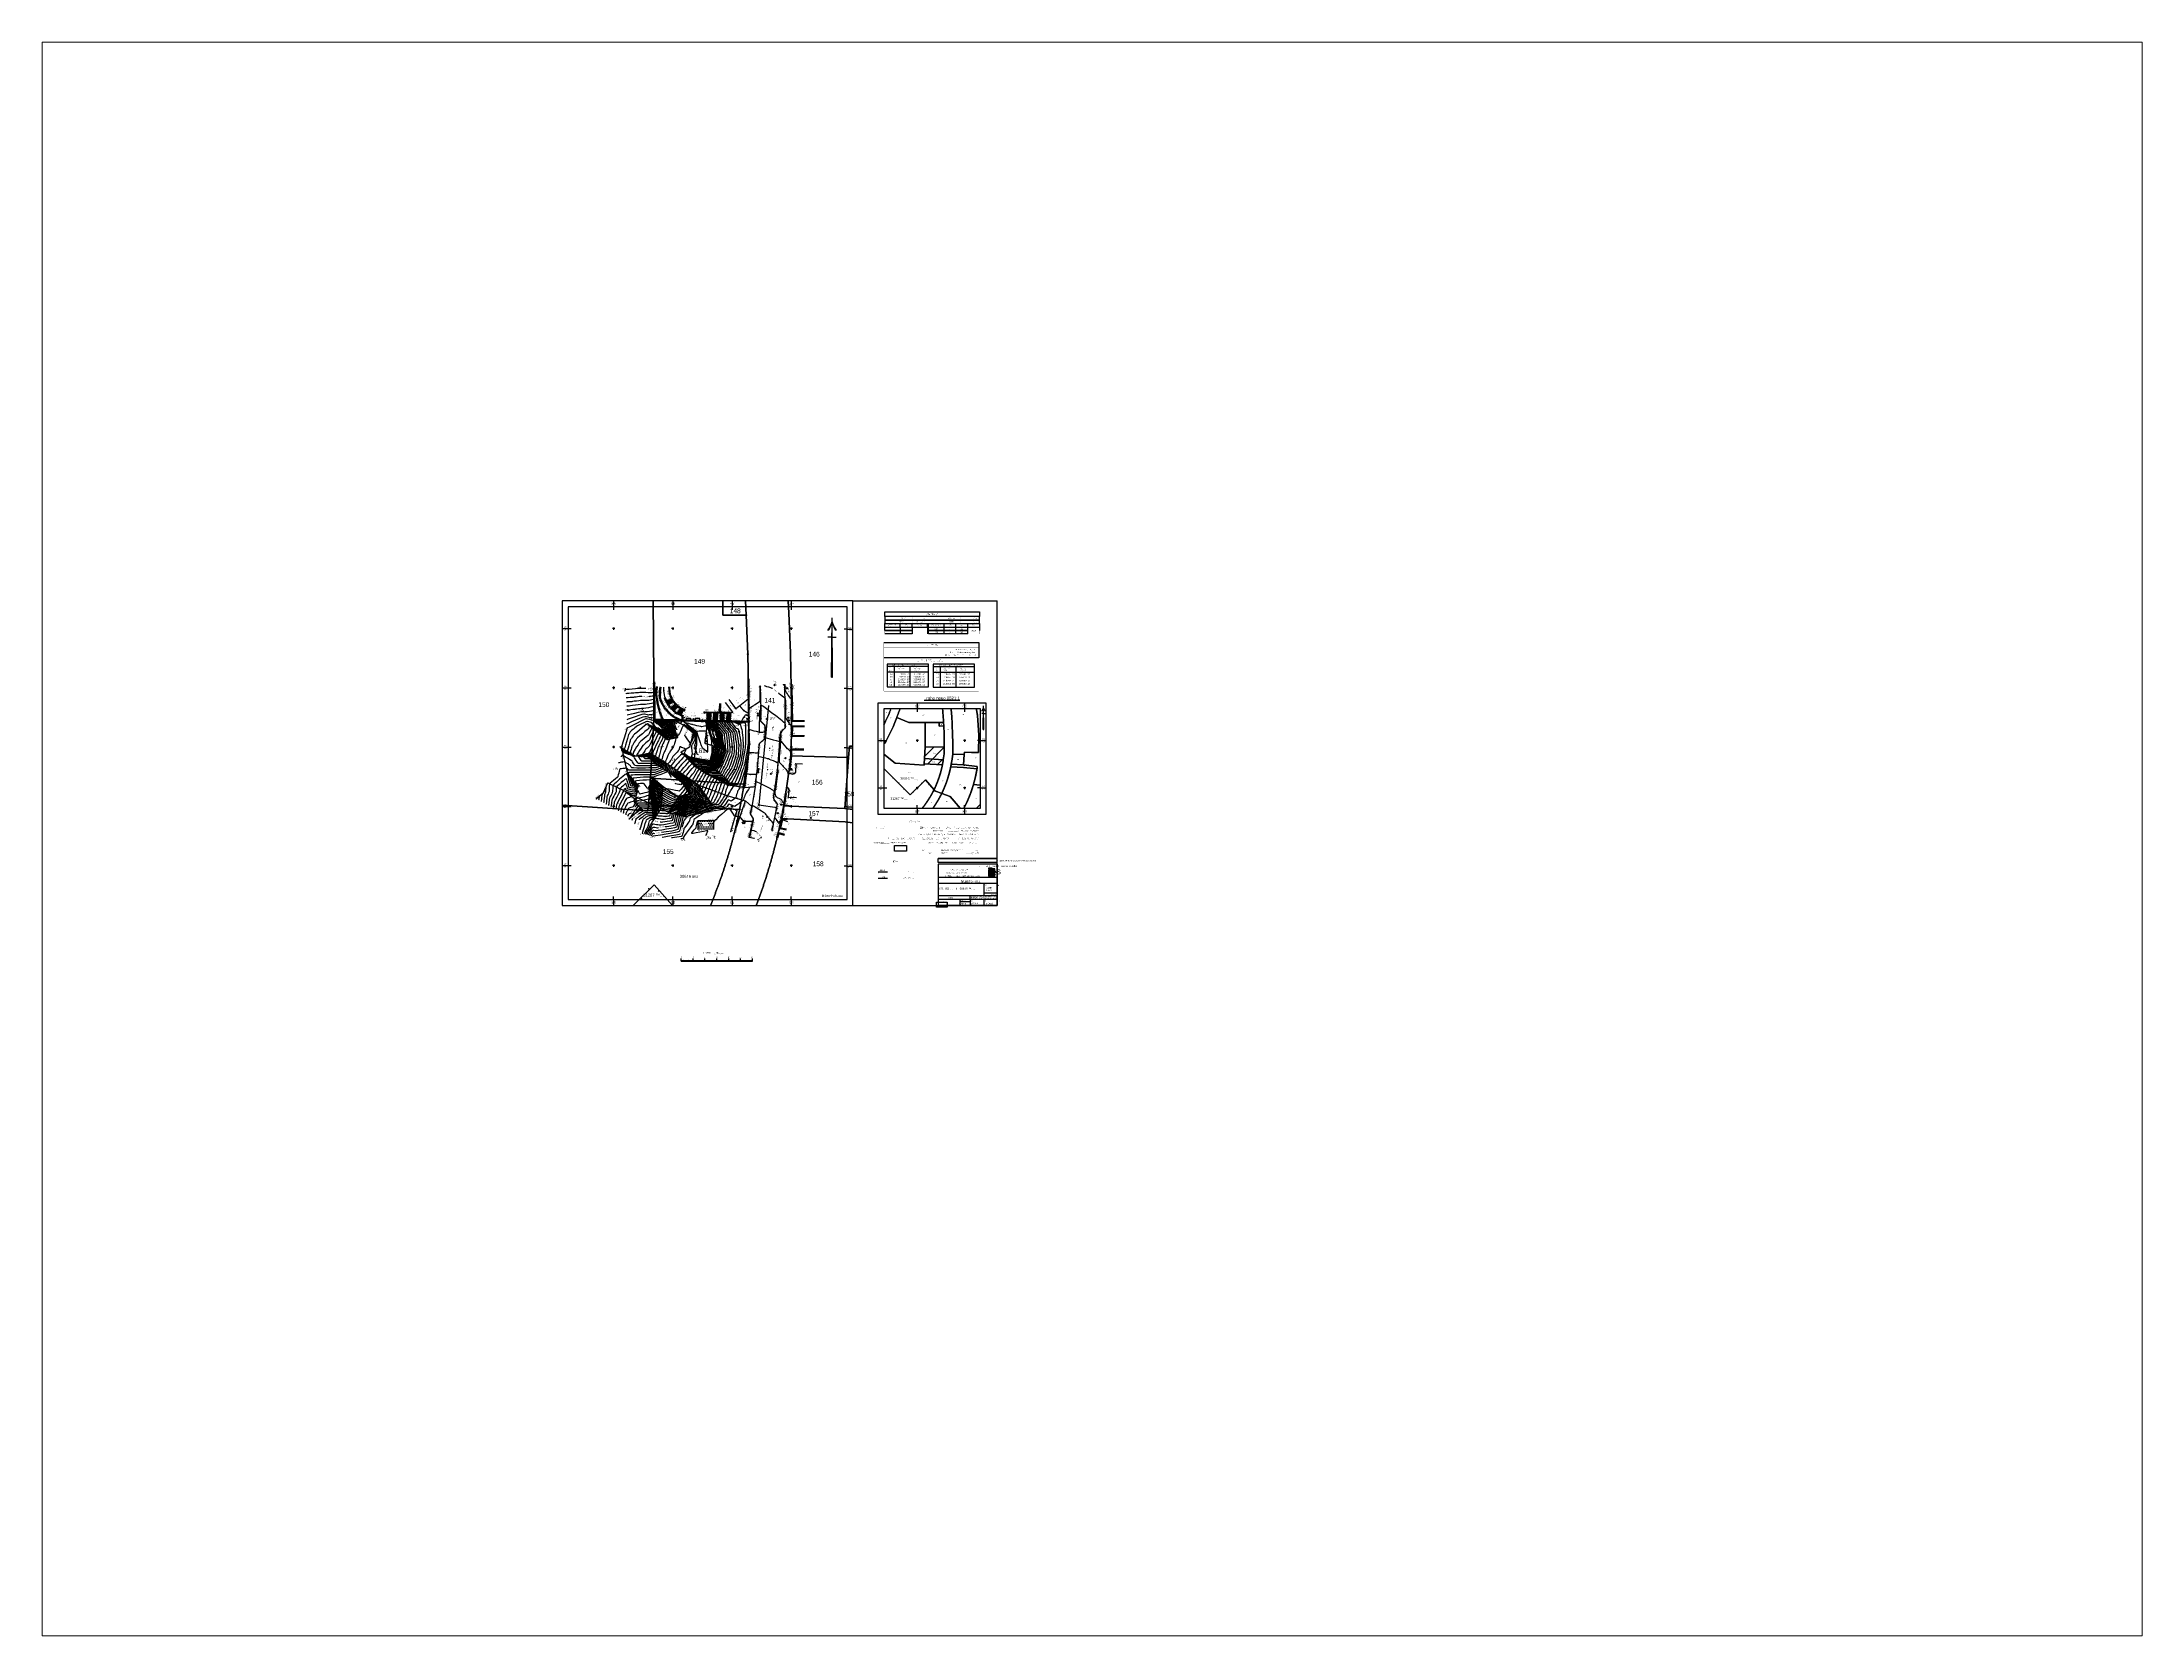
# Paper-space layout 'Layout2' of a CAD drawing. Header units: millimetres. Extents: x 26 to 231, y 20 to 176.
# The model-space entities are those that its viewports show. They can reach past a viewport. Long polylines and large blocks are cut down to what shows.
import ezdxf
from ezdxf.enums import TextEntityAlignment as Align

# ---------------------------------------------------------------- set-up
doc = ezdxf.new("R2010")
doc.units = ezdxf.units.MM
doc.linetypes.add('DASHED2', pattern=[0.375, 0.25, -0.125])
doc.linetypes.add('HIDDEN', pattern=[9.525, 6.35, -3.175])
for name, color, linetype in [('1000', 7, 'Continuous'), ('1201', 7, 'Continuous'), ('1202', 7, 'Continuous'), ('1502', 7, 'Continuous'), ('1509', 32, 'HIDDEN'), ('1510', 40, 'Continuous'), ('1511', 7, 'Continuous'), ('1601', 30, 'Continuous'), ('1602', 240, 'Continuous'), ('1603', 240, 'Continuous'), ('1611', 240, 'Continuous'), ('1620', 30, 'Continuous'), ('2200', 6, 'Continuous'), ('2401', 5, 'Continuous'), ('2402', 1, 'Continuous'), ('2404', 2, 'Continuous'), ('2405', 7, 'HIDDEN'), ('2407', 4, 'HIDDEN'), ('2412', 124, 'Continuous'), ('2417', 70, 'HIDDEN'), ('2418', 252, 'Continuous'), ('2511', 7, 'Continuous'), ('2601', 7, 'Continuous'), ('2602', 4, 'Continuous'), ('2603', 7, 'Continuous'), ('2802', 3, 'DASHED2'), ('2811', 7, 'Continuous'), ('3050', 8, 'Continuous'), ('3906', 5, 'Continuous'), ('4001', 7, 'Continuous'), ('4402', 2, 'Continuous'), ('4610', 5, 'Continuous'), ('4801', 40, 'Byuv'), ('4804', 40, 'Continuous'), ('4903', 7, 'Continuous'), ('5202', 54, 'Continuous'), ('5251', 54, 'Continuous'), ('CONTINTERMEDIATE', 8, 'Continuous'), ('CONTPRINCIPAL', 8, 'Continuous'), ('CONTREGULAR', 8, 'Continuous'), ('declaration', 7, 'Continuous'), ('GIL', 7, 'Continuous'), ('M1200', 150, 'Continuous'), ('M1201', 7, 'Continuous'), ('M1280', 7, 'Continuous'), ('SIGNATURE', 255, 'Continuous'), ('TR_GILAYON', 7, 'Continuous'), ('TR_GILYON', 7, 'Continuous'), ('tr_hetz', 7, 'Continuous'), ('tr_tables', 7, 'Continuous')]:
    doc.layers.add(name, color=color, linetype=linetype)
doc.styles.add('HEB0-3', font='HEB1', dxfattribs={"height": 0.003})
doc.styles.add('HEBTEXT', font='HEBTXT')
doc.styles.add('HEBTXT', font='hebtxt')
doc.styles.add('ISO', font='iso')
doc.styles.add('MAVAT_HEBTXT', font='HEBTXT')
doc.styles.add('MIRY', font='miry')
doc.styles.add('MIRYL', font='MIRYL')
doc.styles.add('MIRYL-ISO', font='miryl')
doc.styles.add('MONOTXT', font='monotxt')
doc.styles.add('mvt-mirym', font='mvt-mirym.shx')
doc.styles.add('RYL0-2', font='MIRYL', dxfattribs={"height": 0.002})
doc.styles.add('RYL0-2-ISO', font='MIRYL', dxfattribs={"height": 0.002})
doc.styles.add('RYM0-4', font='MIRYM', dxfattribs={"height": 0.004})
doc.styles.add('TRHEBTXT', font='HEBTXT')
doc.styles.add('TRMONOTXT', font='monotxt')
doc.linetypes.add('Byuv', pattern='A,36,-12,["chuc",mvt-mirym,S=3,R=0,X=0,Y=-1.5],-1.5', length=49.5)
picture_1 = doc.add_image_def('image1.jpg', size_in_pixel=(438, 206))

# ---------------------------------------------------------------- blocks, each defined once
blk = doc.blocks.new('1502')
for points in [[(-0.3, 0), (0.3, 0)], [(0, 0.3), (0, -0.3)]]:
    blk.add_lwpolyline(points)
at = {"style": 'HEBTXT'}
blk.add_attdef('NAME', text='', height=1.6, dxfattribs=at).set_placement((0, 0.6), align=Align.CENTER)
blk.add_attdef('ELEV', text='', height=1.8, dxfattribs=at).set_placement((0, -0.6), align=Align.TOP_CENTER)
blk = doc.blocks.new('4801')
at = {"style": 'HEBTXT'}
blk.add_attdef('NUMBER', text='', height=1.6, dxfattribs=at).set_placement((0, 0.8), align=Align.CENTER)
at = {"style": 'HEBTXT', "flags": 1}
for tag, p in [('MATERIAL', (0, -9.6)), ('IL_OUT', (0, -7.4)), ('SLOPE', (0, -11.8)), ('IL_IN', (0, -5.2))]:
    blk.add_attdef(tag, text='', height=1.6, dxfattribs=at).set_placement(p, align=Align.TOP_CENTER)
at = {"style": 'HEBTXT'}
for tag, p in [('DESC', (0, -0.8)), ('DIAM', (0, -3))]:
    blk.add_attdef(tag, text='', height=1.6, dxfattribs=at).set_placement(p, align=Align.TOP_CENTER)
blk = doc.blocks.new('1611')
for radius in [0.6, 0.3]:
    blk.add_circle((0, 0), radius)
at = {"style": 'HEBTXT'}
blk.add_attdef('NUMBER', text='', height=2.2, dxfattribs=at).set_placement((0, 3.4), align=Align.CENTER)
at = {"style": 'HEBTXT', "flags": 1}
blk.add_attdef('D_NAME', text='', height=1.6, dxfattribs=at).set_placement((0, 1.2), align=Align.CENTER)
blk = doc.blocks.new('4804')
blk.add_lwpolyline([(0.7, 0.7), (-0.7, -0.7)])
blk.add_circle((0, 0), 1)
at = {"style": 'HEBTXT'}
blk.add_attdef('NAME', text='', height=1.6, dxfattribs=at).set_placement((0, 1.4), align=Align.CENTER)
for tag, flags, p in [('MANH_TYPE', 1, (0, -19)), ('MATERIAL', 1, (0, -12.4)), ('COVER', 1, (0, -10.2)), ('DESC', 8, (0, -3.6)), ('TL', 1, (0, -14.6)), ('IL', 1, (0, -16.8))]:
    blk.add_attdef(tag, text='', height=1.6, dxfattribs=dict(at, flags=flags)).set_placement(p, align=Align.TOP_CENTER)
for tag, height, p in [('NUMBER', 1.6, (0, -8)), ('D_NAME', 1.6, (0, -5.8)), ('ELEV', 1.8, (0, -1.4))]:
    blk.add_attdef(tag, text='', height=height, dxfattribs=at).set_placement(p, align=Align.TOP_CENTER)
blk = doc.blocks.new('3906')
blk.add_circle((0, 0), 1)
at = {"style": 'HEBTXT'}
blk.add_attdef('NAME', text='', height=1.6, dxfattribs=at).set_placement((0, 1.4), align=Align.CENTER)
for tag, flags, p in [('D_NAME', 1, (0, -5.8)), ('DESC', 8, (0, -3.6))]:
    blk.add_attdef(tag, text='', height=1.6, dxfattribs=dict(at, flags=flags)).set_placement(p, align=Align.TOP_CENTER)
blk.add_attdef('ELEV', text='', height=1.8, dxfattribs=at).set_placement((0, -1.4), align=Align.TOP_CENTER)
blk = doc.blocks.new('1601')
at = {"layer": '1601', "style": 'HEBTXT'}
blk.add_attdef('LOT_NUM', text='', height=1.25, dxfattribs=at).set_placement((0, 1), align=Align.CENTER)
at = {"layer": '1601', "style": 'HEBTXT', "flags": 1}
blk.add_attdef('SORT_LOT', (-4.87, -1.91), '', height=1.25, dxfattribs=at)
blk = doc.blocks.new('GKNM250')
at = {"layer": 'TR_GILAYON'}
for p, q in [((-15, -7.5), (-15, -6.45)), ((-15, -7.32), (15, -7.32)), ((-15, -7.5), (15, -7.5)), ((-14, -7.5), (-14, -7.32)), ((-13, -7.5), (-13, -7.32)), ((-12, -7.5), (-12, -7.32)), ((-11, -7.5), (-11, -7.32)), ((-10, -7.5), (-10, -6.45)), ((-5, -7.5), (-5, -6.45)), ((0, -7.5), (0, -6.45)), ((5, -7.5), (5, -6.45)), ((10, -7.5), (10, -6.45)), ((15, -7.5), (15, -6.45))]:
    blk.add_line(p, q, dxfattribs=at)
at = {"layer": 'TR_GILAYON', "style": 'HEBTEXT'}
for s, p in [('˜ˆ', (-15.99, -6.22)), ('5', (-14.6, -6.18)), ('˜ˆ', (17.4, -6.12))]:
    blk.add_text(s, height=0.5, dxfattribs=at).set_placement(p, align=Align.RIGHT)
for s, height, p in [('4', 0.375, (-14.15, -7.14)), ('3', 0.375, (-13.2, -7.14)), ('2', 0.375, (-12.11, -7.15)), ('1', 0.375, (-11.1, -7.15)), ('0', 0.5, (-9.99, -6.18)), ('1 : 250', 0.75, (-5.92, -4.42)), ('5', 0.5, (-5.32, -6.13)), ('„ƒ‰ „—', 0.75, (-0.9, -4.45)), ('10', 0.5, (-0.4, -6.13)), ('15', 0.5, (4.59, -6.2)), ('20', 0.5, (9.61, -6.21)), ('25', 0.5, (14.33, -6.2))]:
    blk.add_text(s, height=height, dxfattribs=at).set_placement(p)
blk = doc.blocks.new('SCG250')
at = {"layer": 'TR_GILYON', "xscale": 4, "yscale": 4, "zscale": 4}
blk.add_blockref('GKNM250', (0, 0), dxfattribs=at)
blk = doc.blocks.new('*X7')
at = {"color": 0}
for p, q in [((-20.5, -125.1), (-20.5, -125.1)), ((-20.5, -125.2), (-20.5, -125.2)), ((-20.5, -125.2), (-20.5, -125.2)), ((-20.5, -125.2), (-20.5, -125.2)), ((-20.5, -125.2), (-20.5, -125.2)), ((-20.5, -125.2), (-20.5, -125.2)), ((-20.5, -125.3), (-20.5, -125.3)), ((-20.5, -125.3), (-20.5, -125.3)), ((-20.5, -125.3), (-20.5, -125.3)), ((-20.5, -125.3), (-20.5, -125.3)), ((-20.5, -125.4), (-20.5, -125.4)), ((-20.5, -125.4), (-20.5, -125.4)), ((-20.5, -125.4), (-20.5, -125.4)), ((-20.5, -125.5), (-20.5, -125.5)), ((-20.5, -125.5), (-20.5, -125.5)), ((-20.5, -125.5), (-20.5, -125.5)), ((-20.5, -125.5), (-20.5, -125.5)), ((-20.5, -125.5), (-20.5, -125.5)), ((-20.5, -125.6), (-20.5, -125.6)), ((-20.5, -125.6), (-20.5, -125.6)), ((-20.5, -125.6), (-20.5, -125.6)), ((-20.5, -125.7), (-20.5, -125.7)), ((-20.5, -125.7), (-20.5, -125.7)), ((-20.5, -125.7), (-20.5, -125.7)), ((-20.5, -125.7), (-20.5, -125.7)), ((-20.5, -125.8), (-20.4, -125.8)), ((-20.5, -125.8), (-20.4, -125.8)), ((-20.5, -125.8), (-20.4, -125.8)), ((-20.5, -125.8), (-20.4, -125.8)), ((-20.5, -125.8), (-20.5, -125.8)), ((-20.5, -125.9), (-20.4, -125.9)), ((-20.5, -125.9), (-20.4, -125.9)), ((-20.5, -125.9), (-20.4, -125.9)), ((-20.5, -126), (-20.4, -126)), ((-20.5, -126), (-20.4, -126)), ((-20.5, -126), (-20.4, -126)), ((-20.5, -126), (-20.4, -126)), ((-20.5, -126), (-20.4, -126)), ((-20.5, -126.1), (-20.4, -126.1)), ((-20.5, -126.1), (-20.4, -126.1)), ((-20.5, -126.1), (-20.4, -126.1)), ((-20.5, -126.2), (-20.4, -126.2)), ((-20.5, -126.2), (-20.4, -126.2)), ((-20.5, -126.2), (-20.4, -126.2)), ((-20.5, -126.2), (-20.4, -126.2)), ((-20.5, -126.2), (-20.4, -126.2)), ((-20.5, -126.3), (-20.4, -126.3)), ((-20.5, -126.3), (-20.4, -126.3)), ((-20.5, -126.3), (-20.4, -126.3)), ((-20.5, -126.3), (-20.4, -126.3)), ((-20.5, -126.4), (-20.4, -126.4)), ((-20.5, -126.4), (-20.4, -126.4)), ((-20.5, -126.4), (-20.4, -126.4)), ((-20.5, -126.5), (-20.4, -126.5)), ((-20.5, -126.5), (-20.4, -126.5)), ((-20.5, -126.5), (-20.4, -126.5)), ((-20.5, -126.5), (-20.4, -126.5)), ((-20.5, -126.5), (-20.4, -126.5)), ((-20.5, -126.6), (-20.4, -126.6)), ((-20.5, -126.6), (-20.4, -126.6)), ((-20.5, -126.6), (-20.4, -126.6)), ((-20.5, -126.7), (-20.4, -126.7)), ((-20.5, -126.7), (-20.4, -126.7)), ((-20.5, -126.7), (-20.4, -126.7)), ((-20.5, -126.7), (-20.4, -126.7)), ((-20.5, -126.8), (-20.4, -126.8)), ((-20.5, -126.8), (-20.4, -126.8)), ((-20.5, -126.8), (-20.4, -126.8)), ((-20.5, -126.8), (-20.4, -126.8)), ((-20.5, -126.8), (-20.4, -126.8)), ((-20.5, -126.9), (-20.4, -126.9)), ((-20.5, -126.9), (-20.4, -126.9)), ((-20.5, -126.9), (-20.4, -126.9)), ((-20.5, -127), (-20.3, -127)), ((-20.5, -127), (-20.3, -127)), ((-20.5, -127), (-20.3, -127)), ((-20.5, -127), (-20.3, -127)), ((-20.5, -127), (-20.3, -127)), ((-20.5, -127.1), (-20.3, -127.1)), ((-20.5, -127.1), (-20.3, -127.1)), ((-20.5, -127.1), (-20.3, -127.1)), ((-20.5, -127.2), (-20.3, -127.2)), ((-20.5, -127.2), (-20.3, -127.2)), ((-20.5, -127.2), (-20.3, -127.2)), ((-20.5, -127.2), (-20.3, -127.2)), ((-20.5, -127.2), (-20.3, -127.2)), ((-20.5, -127.3), (-20.3, -127.3)), ((-20.5, -127.3), (-20.3, -127.3)), ((-20.5, -127.3), (-20.3, -127.3)), ((-20.5, -127.3), (-20.3, -127.3)), ((-20.5, -127.4), (-20.3, -127.4)), ((-20.5, -127.4), (-20.3, -127.4)), ((-20.5, -127.4), (-20.3, -127.4)), ((-20.5, -127.5), (-20.3, -127.5)), ((-20.5, -127.5), (-20.3, -127.5)), ((-20.5, -127.5), (-20.3, -127.5)), ((-20.5, -127.5), (-20.3, -127.5)), ((-20.5, -127.5), (-20.3, -127.5)), ((-20.5, -127.6), (-20.3, -127.6)), ((-20.5, -127.6), (-20.3, -127.6)), ((-20.5, -127.6), (-20.3, -127.6)), ((-20.5, -127.7), (-20.3, -127.7)), ((-20.5, -127.7), (-20.3, -127.7)), ((-20.5, -127.7), (-20.3, -127.7)), ((-20.5, -127.7), (-20.3, -127.7)), ((-20.5, -127.8), (-20.2, -127.8)), ((-20.5, -127.8), (-20.3, -127.8)), ((-20.5, -127.8), (-20.3, -127.8)), ((-20.5, -127.8), (-20.3, -127.8)), ((-20.5, -127.8), (-20.3, -127.8)), ((-20.5, -127.9), (-20.2, -127.9)), ((-20.5, -127.9), (-20.2, -127.9)), ((-20.5, -127.9), (-20.2, -127.9)), ((-20.5, -128), (-20.2, -128)), ((-20.5, -128), (-20.2, -128)), ((-20.5, -128), (-20.2, -128)), ((-20.5, -128), (-20.2, -128)), ((-20.5, -128.1), (-20.2, -128.1)), ((-20.5, -128.1), (-20.2, -128.1)), ((-20.5, -128.1), (-20.2, -128.1)), ((-20.5, -128.1), (-20.2, -128.1)), ((-20.5, -128.2), (-20.2, -128.2)), ((-20.5, -128.2), (-20.2, -128.2)), ((-20.5, -128.2), (-20.2, -128.2)), ((-20.5, -128.2), (-20.2, -128.2)), ((-20.5, -128.2), (-20.2, -128.2)), ((-20.5, -128.3), (-20.2, -128.3)), ((-20.5, -128.3), (-20.2, -128.3)), ((-20.5, -128.3), (-20.2, -128.3)), ((-20.5, -128.3), (-20.2, -128.3)), ((-20.5, -128.4), (-20.2, -128.4)), ((-20.5, -128.4), (-20.2, -128.4)), ((-20.5, -128.4), (-20.2, -128.4)), ((-20.5, -128.4), (-20.2, -128.4)), ((-20.5, -128.5), (-20.2, -128.5)), ((-20.5, -128.5), (-20.2, -128.5)), ((-20.5, -128.5), (-20.2, -128.5)), ((-20.5, -128.6), (-20.1, -128.6)), ((-20.5, -128.6), (-20.1, -128.6)), ((-20.5, -128.6), (-20.1, -128.6)), ((-20.5, -128.6), (-20.2, -128.6)), ((-20.5, -128.7), (-20.1, -128.7)), ((-20.5, -128.7), (-20.1, -128.7)), ((-20.5, -128.7), (-20.1, -128.7)), ((-20.5, -128.7), (-20.1, -128.7)), ((-20.5, -128.8), (-20.1, -128.8)), ((-20.5, -128.8), (-20.1, -128.8)), ((-20.5, -128.8), (-20.1, -128.8)), ((-20.4, -128.8), (-20.1, -128.8)), ((-20.4, -128.8), (-20.1, -128.8)), ((-20.4, -128.9), (-20.1, -128.9)), ((-20.4, -128.9), (-20.1, -128.9)), ((-20.4, -128.9), (-20.1, -128.9)), ((-20.4, -128.9), (-20.1, -128.9)), ((-20.4, -129), (-20.1, -129)), ((-20.4, -129), (-20.1, -129)), ((-20.4, -129), (-20.1, -129)), ((-20.4, -129.1), (-20.1, -129.1)), ((-20.4, -129.1), (-20.1, -129.1)), ((-20.4, -129.1), (-20.1, -129.1)), ((-20.4, -129.1), (-20.1, -129.1)), ((-20.4, -129.2), (-20, -129.2)), ((-20.4, -129.2), (-20, -129.2)), ((-20.4, -129.2), (-20, -129.2)), ((-20.4, -129.2), (-20.1, -129.2)), ((-20.4, -129.2), (-20.1, -129.2)), ((-20.4, -129.3), (-20, -129.3)), ((-20.4, -129.3), (-20, -129.3)), ((-20.4, -129.3), (-20, -129.3)), ((-20.4, -129.3), (-20, -129.3)), ((-20.4, -129.4), (-20, -129.4)), ((-20.4, -129.4), (-20, -129.4)), ((-20.4, -129.4), (-20, -129.4)), ((-20.4, -129.4), (-20, -129.4)), ((-20.4, -129.5), (-20, -129.5)), ((-20.4, -129.5), (-20, -129.5)), ((-20.4, -129.5), (-20, -129.5)), ((-20.4, -129.6), (-20, -129.6)), ((-20.4, -129.6), (-20, -129.6)), ((-20.4, -129.6), (-20, -129.6)), ((-20.4, -129.6), (-20, -129.6)), ((-20.4, -129.7), (-20, -129.7)), ((-20.4, -129.7), (-20, -129.7)), ((-20.4, -129.7), (-20, -129.7)), ((-20.4, -129.7), (-20, -129.7)), ((-20.4, -129.8), (-19.9, -129.8)), ((-20.4, -129.8), (-19.9, -129.8)), ((-20.4, -129.8), (-19.9, -129.8)), ((-20.4, -129.8), (-19.9, -129.8)), ((-20.4, -129.8), (-20, -129.8)), ((-20.4, -129.9), (-19.9, -129.9)), ((-20.4, -129.9), (-19.9, -129.9)), ((-20.4, -129.9), (-19.9, -129.9)), ((-20.4, -129.9), (-19.9, -129.9)), ((-20.4, -130), (-19.9, -130)), ((-20.4, -130), (-19.9, -130)), ((-20.4, -130), (-19.9, -130)), ((-20.3, -130.1), (-19.9, -130.1)), ((-20.3, -130.1), (-19.9, -130.1)), ((-20.3, -130.1), (-19.9, -130.1)), ((-20.3, -130.1), (-19.9, -130.1)), ((-20.3, -130.2), (-19.9, -130.2)), ((-20.3, -130.2), (-19.9, -130.2)), ((-20.3, -130.2), (-19.9, -130.2)), ((-20.3, -130.2), (-19.9, -130.2)), ((-20.3, -130.2), (-19.9, -130.2)), ((-20.3, -130.3), (-19.8, -130.3)), ((-20.3, -130.3), (-19.8, -130.3)), ((-20.3, -130.3), (-19.8, -130.3)), ((-20.3, -130.3), (-19.9, -130.3)), ((-20.3, -130.4), (-19.8, -130.4)), ((-20.3, -130.4), (-19.8, -130.4)), ((-20.3, -130.4), (-19.8, -130.4)), ((-20.3, -130.4), (-19.8, -130.4)), ((-20.3, -130.5), (-19.8, -130.5)), ((-20.3, -130.5), (-19.8, -130.5)), ((-20.3, -130.5), (-19.8, -130.5)), ((-20.3, -130.6), (-19.8, -130.6)), ((-20.3, -130.6), (-19.8, -130.6)), ((-20.3, -130.6), (-19.8, -130.6)), ((-20.3, -130.6), (-19.8, -130.6)), ((-20.3, -130.7), (-19.8, -130.7)), ((-20.3, -130.7), (-19.8, -130.7)), ((-20.3, -130.7), (-19.8, -130.7)), ((-20.3, -130.7), (-19.8, -130.7)), ((-20.3, -130.8), (-19.7, -130.8)), ((-20.3, -130.8), (-19.7, -130.8)), ((-20.3, -130.8), (-19.7, -130.8)), ((-20.3, -130.8), (-19.7, -130.8)), ((-20.3, -130.8), (-19.8, -130.8)), ((-20.3, -130.9), (-19.7, -130.9)), ((-20.3, -130.9), (-19.7, -130.9)), ((-20.3, -130.9), (-19.7, -130.9)), ((-20.2, -130.9), (-19.7, -130.9)), ((-20.2, -131), (-19.7, -131)), ((-20.2, -131), (-19.7, -131)), ((-20.2, -131), (-19.7, -131)), ((-20.2, -131.1), (-19.7, -131.1)), ((-20.2, -131.1), (-19.7, -131.1)), ((-20.2, -131.1), (-19.7, -131.1)), ((-20.2, -131.1), (-19.7, -131.1)), ((-20.2, -131.2), (-19.6, -131.2)), ((-20.2, -131.2), (-19.6, -131.2)), ((-20.2, -131.2), (-19.7, -131.2)), ((-20.2, -131.2), (-19.7, -131.2)), ((-20.2, -131.2), (-19.7, -131.2)), ((-20.2, -131.3), (-19.6, -131.3)), ((-20.2, -131.3), (-19.6, -131.3)), ((-20.2, -131.3), (-19.6, -131.3)), ((-20.2, -131.3), (-19.6, -131.3)), ((-20.2, -131.4), (-19.6, -131.4)), ((-20.2, -131.4), (-19.6, -131.4)), ((-20.2, -131.4), (-19.6, -131.4)), ((-20.2, -131.4), (-19.6, -131.4)), ((-20.2, -131.5), (-19.6, -131.5)), ((-20.2, -131.5), (-19.6, -131.5)), ((-20.2, -131.5), (-19.6, -131.5)), ((-20.2, -131.6), (-19.6, -131.6)), ((-20.2, -131.6), (-19.6, -131.6)), ((-20.2, -131.6), (-19.6, -131.6)), ((-20.2, -131.6), (-19.6, -131.6)), ((-20.2, -131.7), (-19.5, -131.7)), ((-20.1, -131.7), (-19.5, -131.7)), ((-20.1, -131.7), (-19.5, -131.7)), ((-20.1, -131.7), (-19.5, -131.7)), ((-20.1, -131.8), (-19.5, -131.8)), ((-20.1, -131.8), (-19.5, -131.8)), ((-20.1, -131.8), (-19.5, -131.8)), ((-20.1, -131.8), (-19.5, -131.8)), ((-20.1, -131.8), (-19.5, -131.8)), ((-20.1, -131.9), (-19.5, -131.9)), ((-20.1, -131.9), (-19.5, -131.9)), ((-20.1, -131.9), (-19.5, -131.9)), ((-20.1, -131.9), (-19.5, -131.9)), ((-20.1, -132), (-19.5, -132)), ((-20.1, -132), (-19.5, -132)), ((-20.1, -132), (-19.5, -132)), ((-20.1, -132.1), (-19.4, -132.1)), ((-20.1, -132.1), (-19.4, -132.1)), ((-20.1, -132.1), (-19.4, -132.1)), ((-20.1, -132.1), (-19.5, -132.1)), ((-20.1, -132.2), (-19.4, -132.2)), ((-20.1, -132.2), (-19.4, -132.2)), ((-20.1, -132.2), (-19.4, -132.2)), ((-20.1, -132.2), (-19.4, -132.2)), ((-20.1, -132.2), (-19.4, -132.2)), ((-20.1, -132.3), (-19.4, -132.3)), ((-20.1, -132.3), (-19.4, -132.3)), ((-20, -132.3), (-19.4, -132.3)), ((-20, -132.3), (-19.4, -132.3)), ((-20, -132.4), (-19.3, -132.4)), ((-20, -132.4), (-19.4, -132.4)), ((-20, -132.4), (-19.4, -132.4)), ((-20, -132.4), (-19.4, -132.4)), ((-20, -132.5), (-19.3, -132.5)), ((-20, -132.5), (-19.3, -132.5)), ((-20, -132.5), (-19.3, -132.5)), ((-20, -132.6), (-19.3, -132.6)), ((-20, -132.6), (-19.3, -132.6)), ((-20, -132.6), (-19.3, -132.6)), ((-20, -132.6), (-19.3, -132.6)), ((-20, -132.7), (-19.3, -132.7)), ((-20, -132.7), (-19.3, -132.7)), ((-20, -132.7), (-19.3, -132.7)), ((-20, -132.7), (-19.3, -132.7)), ((-20, -132.8), (-19.2, -132.8)), ((-20, -132.8), (-19.2, -132.8)), ((-20, -132.8), (-19.3, -132.8)), ((-20, -132.8), (-19.3, -132.8)), ((-20, -132.8), (-19.3, -132.8)), ((-20, -132.9), (-19.2, -132.9)), ((-19.9, -132.9), (-19.2, -132.9)), ((-19.9, -132.9), (-19.2, -132.9)), ((-19.9, -132.9), (-19.2, -132.9)), ((-19.9, -133), (-19.2, -133)), ((-19.9, -133), (-19.2, -133)), ((-19.9, -133), (-19.2, -133)), ((-19.9, -133.1), (-19.2, -133.1)), ((-19.9, -133.1), (-19.2, -133.1)), ((-19.9, -133.1), (-19.2, -133.1)), ((-19.9, -133.1), (-19.2, -133.1)), ((-19.9, -133.2), (-19.1, -133.2)), ((-19.9, -133.2), (-19.1, -133.2)), ((-19.9, -133.2), (-19.1, -133.2)), ((-19.9, -133.2), (-19.1, -133.2)), ((-19.9, -133.2), (-19.2, -133.2)), ((-19.9, -133.3), (-19.1, -133.3)), ((-19.9, -133.3), (-19.1, -133.3)), ((-19.9, -133.3), (-19.1, -133.3)), ((-19.9, -133.3), (-19.1, -133.3)), ((-19.9, -133.4), (-19.1, -133.4)), ((-19.9, -133.4), (-19.1, -133.4)), ((-19.8, -133.4), (-19.1, -133.4)), ((-19.8, -133.4), (-19.1, -133.4)), ((-19.8, -133.5), (-19, -133.5)), ((-19.8, -133.5), (-19, -133.5)), ((-19.8, -133.5), (-19.1, -133.5)), ((-19.8, -133.6), (-19, -133.6)), ((-19.8, -133.6), (-19, -133.6)), ((-19.8, -133.6), (-19, -133.6)), ((-19.8, -133.6), (-19, -133.6)), ((-19.8, -133.7), (-19, -133.7)), ((-19.8, -133.7), (-19, -133.7)), ((-19.8, -133.7), (-19, -133.7)), ((-19.8, -133.7), (-19, -133.7)), ((-19.8, -133.8), (-18.9, -133.8)), ((-19.8, -133.8), (-18.9, -133.8)), ((-19.8, -133.8), (-19, -133.8)), ((-19.8, -133.8), (-19, -133.8)), ((-19.8, -133.8), (-19, -133.8)), ((-19.8, -133.9), (-18.9, -133.9)), ((-19.7, -133.9), (-18.9, -133.9)), ((-19.7, -133.9), (-18.9, -133.9)), ((-19.7, -133.9), (-18.9, -133.9)), ((-19.7, -134), (-18.9, -134)), ((-19.7, -134), (-18.9, -134)), ((-19.7, -134), (-18.9, -134)), ((-19.7, -134.1), (-18.9, -134.1)), ((-19.7, -134.1), (-18.9, -134.1)), ((-19.7, -134.1), (-18.9, -134.1)), ((-19.7, -134.1), (-18.9, -134.1)), ((-19.7, -134.2), (-18.8, -134.2)), ((-19.7, -134.2), (-18.8, -134.2)), ((-19.7, -134.2), (-18.8, -134.2)), ((-19.7, -134.2), (-18.8, -134.2)), ((-19.7, -134.2), (-18.8, -134.2)), ((-19.7, -134.3), (-18.8, -134.3)), ((-19.7, -134.3), (-18.8, -134.3)), ((-19.7, -134.3), (-18.8, -134.3)), ((-19.6, -134.3), (-18.8, -134.3)), ((-19.6, -134.4), (-18.7, -134.4)), ((-19.6, -134.4), (-18.8, -134.4)), ((-19.6, -134.4), (-18.8, -134.4)), ((-19.6, -134.4), (-18.8, -134.4)), ((-19.6, -134.5), (-18.7, -134.5)), ((-19.6, -134.5), (-18.7, -134.5)), ((-19.6, -134.5), (-18.7, -134.5)), ((-19.6, -134.6), (-18.7, -134.6)), ((-19.6, -134.6), (-18.7, -134.6)), ((-19.6, -134.6), (-18.7, -134.6)), ((-19.6, -134.6), (-18.7, -134.6)), ((-19.6, -134.7), (-18.7, -134.7)), ((-19.6, -134.7), (-18.7, -134.7)), ((-19.6, -134.7), (-18.7, -134.7)), ((-19.6, -134.7), (-18.7, -134.7)), ((-19.6, -134.8), (-18.6, -134.8)), ((-19.5, -134.8), (-18.6, -134.8)), ((-19.5, -134.8), (-18.6, -134.8)), ((-19.5, -134.8), (-18.6, -134.8)), ((-19.5, -134.8), (-18.6, -134.8)), ((-19.5, -134.9), (-18.6, -134.9)), ((-19.5, -134.9), (-18.6, -134.9)), ((-19.5, -134.9), (-18.6, -134.9)), ((-19.5, -134.9), (-18.6, -134.9)), ((-19.5, -135), (-18.6, -135)), ((-19.5, -135), (-18.6, -135)), ((-19.5, -135), (-18.6, -135)), ((-19.5, -135.1), (-18.5, -135.1)), ((-19.5, -135.1), (-18.5, -135.1)), ((-19.5, -135.1), (-18.5, -135.1)), ((-19.5, -135.1), (-18.5, -135.1)), ((-19.5, -135.2), (-18.5, -135.2)), ((-19.4, -135.2), (-18.5, -135.2)), ((-19.4, -135.2), (-18.5, -135.2)), ((-19.4, -135.2), (-18.5, -135.2)), ((-19.4, -135.2), (-18.5, -135.2)), ((-19.4, -135.3), (-18.5, -135.3)), ((-19.4, -135.3), (-18.5, -135.3)), ((-19.4, -135.3), (-18.4, -135.3)), ((-19.4, -135.3), (-18.4, -135.3)), ((-19.4, -135.4), (-18.4, -135.4)), ((-19.4, -135.4), (-18.4, -135.4)), ((-19.4, -135.4), (-18.4, -135.4)), ((-19.4, -135.4), (-18.4, -135.4)), ((-19.4, -135.5), (-18.4, -135.5)), ((-19.4, -135.5), (-18.4, -135.5)), ((-19.4, -135.5), (-18.4, -135.5)), ((-19.4, -135.6), (-18.4, -135.6)), ((-19.3, -135.6), (-18.4, -135.6)), ((-19.3, -135.6), (-18.3, -135.6)), ((-19.3, -135.6), (-18.3, -135.6)), ((-19.3, -135.7), (-18.3, -135.7)), ((-19.3, -135.7), (-18.3, -135.7)), ((-19.3, -135.7), (-18.3, -135.7)), ((-19.3, -135.7), (-18.3, -135.7)), ((-19.3, -135.8), (-18.3, -135.8)), ((-19.3, -135.8), (-18.3, -135.8)), ((-19.3, -135.8), (-18.3, -135.8)), ((-19.3, -135.8), (-18.3, -135.8)), ((-19.3, -135.8), (-18.3, -135.8)), ((-19.3, -135.9), (-18.2, -135.9)), ((-19.3, -135.9), (-18.2, -135.9)), ((-19.3, -135.9), (-18.2, -135.9)), ((-19.2, -135.9), (-18.2, -135.9)), ((-19.2, -136), (-18.2, -136)), ((-19.2, -136), (-18.2, -136)), ((-19.2, -136), (-18.2, -136)), ((-19.2, -136.1), (-18.2, -136.1)), ((-19.2, -136.1), (-18.2, -136.1)), ((-19.2, -136.1), (-18.2, -136.1)), ((-19.2, -136.1), (-18.1, -136.1)), ((-19.2, -136.2), (-18.1, -136.2)), ((-19.2, -136.2), (-18.1, -136.2)), ((-19.2, -136.2), (-18.1, -136.2)), ((-19.2, -136.2), (-18.1, -136.2)), ((-19.2, -136.2), (-18.1, -136.2)), ((-19.2, -136.3), (-18.1, -136.3)), ((-19.1, -136.3), (-18.1, -136.3)), ((-19.1, -136.3), (-18.1, -136.3)), ((-19.1, -136.3), (-18.1, -136.3)), ((-19.1, -136.4), (-18, -136.4)), ((-19.1, -136.4), (-18, -136.4)), ((-19.1, -136.4), (-18, -136.4)), ((-19.1, -136.4), (-18, -136.4)), ((-19.1, -136.5), (-18, -136.5)), ((-19.1, -136.5), (-18, -136.5)), ((-19.1, -136.5), (-18, -136.5)), ((-19.1, -136.6), (-18, -136.6)), ((-19.1, -136.6), (-18, -136.6)), ((-19.1, -136.6), (-18, -136.6)), ((-19, -136.6), (-17.9, -136.6)), ((-19, -136.7), (-17.9, -136.7)), ((-19, -136.7), (-17.9, -136.7)), ((-19, -136.7), (-17.9, -136.7)), ((-19, -136.7), (-17.9, -136.7)), ((-19, -136.8), (-17.9, -136.8)), ((-19, -136.8), (-17.9, -136.8)), ((-19, -136.8), (-17.9, -136.8)), ((-19, -136.8), (-17.9, -136.8)), ((-19, -136.8), (-17.9, -136.8)), ((-19, -136.9), (-17.8, -136.9)), ((-19, -136.9), (-17.8, -136.9)), ((-19, -136.9), (-17.8, -136.9)), ((-18.9, -136.9), (-17.8, -136.9)), ((-18.9, -137), (-17.8, -137)), ((-18.9, -137), (-17.8, -137)), ((-18.9, -137), (-17.8, -137)), ((-18.9, -137.1), (-17.8, -137.1)), ((-18.9, -137.1), (-17.8, -137.1)), ((-18.9, -137.1), (-17.8, -137.1)), ((-18.9, -137.1), (-17.7, -137.1)), ((-18.9, -137.2), (-17.7, -137.2)), ((-18.9, -137.2), (-17.7, -137.2)), ((-18.9, -137.2), (-17.7, -137.2)), ((-18.9, -137.2), (-17.7, -137.2)), ((-18.9, -137.2), (-17.7, -137.2)), ((-18.8, -137.3), (-17.7, -137.3)), ((-18.8, -137.3), (-17.7, -137.3)), ((-18.8, -137.3), (-17.7, -137.3)), ((-18.8, -137.3), (-17.6, -137.3)), ((-18.8, -137.4), (-17.6, -137.4)), ((-18.8, -137.4), (-17.6, -137.4)), ((-18.8, -137.4), (-17.6, -137.4)), ((-18.8, -137.4), (-17.6, -137.4)), ((-18.8, -137.5), (-17.6, -137.5)), ((-18.8, -137.5), (-17.6, -137.5)), ((-18.8, -137.5), (-17.6, -137.5)), ((-18.8, -137.6), (-17.6, -137.6)), ((-18.7, -137.6), (-17.5, -137.6)), ((-18.7, -137.6), (-17.5, -137.6)), ((-18.7, -137.6), (-17.5, -137.6)), ((-18.7, -137.7), (-17.5, -137.7)), ((-18.7, -137.7), (-17.5, -137.7)), ((-18.7, -137.7), (-17.5, -137.7)), ((-18.7, -137.7), (-17.5, -137.7)), ((-18.7, -137.8), (-17.5, -137.8)), ((-18.7, -137.8), (-17.5, -137.8)), ((-18.7, -137.8), (-17.4, -137.8)), ((-18.7, -137.8), (-17.4, -137.8)), ((-18.7, -137.8), (-17.4, -137.8)), ((-18.6, -137.9), (-17.4, -137.9)), ((-18.6, -137.9), (-17.4, -137.9)), ((-18.6, -137.9), (-17.4, -137.9)), ((-18.6, -137.9), (-17.4, -137.9)), ((-18.6, -138), (-17.4, -138)), ((-18.6, -138), (-17.4, -138)), ((-18.6, -138), (-17.3, -138)), ((-18.6, -138.1), (-17.3, -138.1)), ((-18.6, -138.1), (-17.3, -138.1)), ((-18.6, -138.1), (-17.3, -138.1)), ((-18.6, -138.1), (-17.3, -138.1)), ((-18.6, -138.2), (-17.3, -138.2)), ((-18.5, -138.2), (-17.3, -138.2)), ((-18.5, -138.2), (-17.3, -138.2)), ((-18.5, -138.2), (-17.3, -138.2)), ((-18.5, -138.2), (-17.2, -138.2)), ((-18.5, -138.3), (-17.2, -138.3)), ((-18.5, -138.3), (-17.2, -138.3)), ((-18.5, -138.3), (-17.2, -138.3)), ((-18.5, -138.3), (-17.2, -138.3)), ((-18.5, -138.4), (-17.2, -138.4)), ((-18.5, -138.4), (-17.2, -138.4)), ((-18.5, -138.4), (-17.2, -138.4)), ((-18.4, -138.4), (-17.1, -138.4)), ((-18.4, -138.5), (-17.1, -138.5)), ((-18.4, -138.5), (-17.1, -138.5)), ((-18.4, -138.5), (-17.1, -138.5)), ((-18.4, -138.6), (-17.1, -138.6)), ((-18.4, -138.6), (-17.1, -138.6)), ((-18.4, -138.6), (-17.1, -138.6)), ((-18.4, -138.6), (-17.1, -138.6)), ((-18.4, -138.7), (-17, -138.7)), ((-18.4, -138.7), (-17, -138.7)), ((-18.4, -138.7), (-17, -138.7)), ((-18.3, -138.7), (-17, -138.7)), ((-18.3, -138.8), (-17, -138.8)), ((-18.3, -138.8), (-17, -138.8)), ((-18.3, -138.8), (-17, -138.8)), ((-18.3, -138.8), (-17, -138.8)), ((-18.3, -138.8), (-17, -138.8)), ((-18.3, -138.9), (-16.9, -138.9)), ((-18.3, -138.9), (-16.9, -138.9)), ((-18.3, -138.9), (-16.9, -138.9)), ((-18.3, -138.9), (-16.9, -138.9)), ((-18.3, -139), (-16.9, -139)), ((-18.2, -139), (-16.9, -139)), ((-18.2, -139), (-16.9, -139)), ((-18.2, -139.1), (-16.9, -139.1)), ((-18.2, -139.1), (-16.8, -139.1)), ((-18.2, -139.1), (-16.8, -139.1)), ((-18.2, -139.1), (-16.8, -139.1)), ((-18.2, -139.2), (-16.8, -139.2)), ((-18.2, -139.2), (-16.8, -139.2)), ((-18.2, -139.2), (-16.8, -139.2)), ((-18.2, -139.2), (-16.8, -139.2)), ((-18.1, -139.2), (-16.8, -139.2)), ((-18.1, -139.3), (-16.7, -139.3)), ((-18.1, -139.3), (-16.7, -139.3)), ((-18.1, -139.3), (-16.7, -139.3)), ((-18.1, -139.3), (-16.7, -139.3)), ((-18.1, -139.4), (-16.7, -139.4)), ((-18.1, -139.4), (-16.7, -139.4)), ((-18.1, -139.4), (-16.7, -139.4)), ((-18.1, -139.4), (-16.7, -139.4)), ((-18.1, -139.5), (-16.6, -139.5)), ((-18, -139.5), (-16.6, -139.5)), ((-18, -139.5), (-16.6, -139.5)), ((-18, -139.6), (-16.6, -139.6)), ((-18, -139.6), (-16.6, -139.6)), ((-18, -139.6), (-16.6, -139.6)), ((-18, -139.6), (-16.6, -139.6)), ((-18, -139.7), (-16.5, -139.7)), ((-18, -139.7), (-16.5, -139.7)), ((-18, -139.7), (-16.5, -139.7)), ((-18, -139.7), (-16.5, -139.7)), ((-17.9, -139.8), (-16.5, -139.8)), ((-17.9, -139.8), (-16.5, -139.8)), ((-17.9, -139.8), (-16.5, -139.8)), ((-17.9, -139.8), (-16.5, -139.8)), ((-17.9, -139.8), (-16.4, -139.8)), ((-17.9, -139.9), (-16.4, -139.9)), ((-17.9, -139.9), (-16.4, -139.9)), ((-17.9, -139.9), (-16.4, -139.9)), ((-17.9, -139.9), (-16.4, -139.9)), ((-17.9, -140), (-16.4, -140)), ((-17.8, -140), (-16.4, -140)), ((-17.8, -140), (-16.3, -140)), ((-17.8, -140.1), (-16.3, -140.1)), ((-17.8, -140.1), (-16.3, -140.1)), ((-17.8, -140.1), (-16.3, -140.1)), ((-17.8, -140.1), (-16.3, -140.1)), ((-17.8, -140.2), (-16.3, -140.2)), ((-17.8, -140.2), (-16.3, -140.2)), ((-17.8, -140.2), (-16.3, -140.2)), ((-17.8, -140.2), (-16.2, -140.2)), ((-17.7, -140.2), (-16.2, -140.2)), ((-17.7, -140.3), (-16.2, -140.3)), ((-17.7, -140.3), (-16.2, -140.3)), ((-17.7, -140.3), (-16.2, -140.3)), ((-17.7, -140.3), (-16.2, -140.3)), ((-17.7, -140.4), (-16.2, -140.4)), ((-17.7, -140.4), (-16.1, -140.4)), ((-17.7, -140.4), (-16.1, -140.4)), ((-17.7, -140.4), (-16.1, -140.4)), ((-17.6, -140.5), (-16.1, -140.5)), ((-17.6, -140.5), (-16.1, -140.5)), ((-17.6, -140.5), (-16.1, -140.5)), ((-17.6, -140.6), (-16.1, -140.6)), ((-17.6, -140.6), (-16, -140.6)), ((-17.6, -140.6), (-16, -140.6)), ((-17.6, -140.6), (-16, -140.6)), ((-17.6, -140.7), (-16, -140.7)), ((-17.6, -140.7), (-16, -140.7)), ((-17.5, -140.7), (-16, -140.7)), ((-17.5, -140.7), (-16, -140.7)), ((-17.5, -140.8), (-15.9, -140.8)), ((-17.5, -140.8), (-15.9, -140.8)), ((-17.5, -140.8), (-15.9, -140.8)), ((-17.5, -140.8), (-15.9, -140.8)), ((-17.5, -140.8), (-15.9, -140.8)), ((-17.5, -140.9), (-15.9, -140.9)), ((-17.5, -140.9), (-15.9, -140.9)), ((-17.4, -140.9), (-15.8, -140.9)), ((-17.4, -140.9), (-15.8, -140.9)), ((-17.4, -141), (-15.8, -141)), ((-17.4, -141), (-15.8, -141)), ((-17.4, -141), (-15.8, -141)), ((-17.4, -141.1), (-15.8, -141.1)), ((-17.4, -141.1), (-15.8, -141.1)), ((-17.4, -141.1), (-15.7, -141.1)), ((-17.4, -141.1), (-15.7, -141.1)), ((-17.3, -141.2), (-15.7, -141.2)), ((-17.3, -141.2), (-15.7, -141.2)), ((-17.3, -141.2), (-15.7, -141.2)), ((-17.3, -141.2), (-15.7, -141.2)), ((-17.3, -141.2), (-15.7, -141.2)), ((-17.3, -141.3), (-15.6, -141.3)), ((-17.3, -141.3), (-15.6, -141.3)), ((-17.3, -141.3), (-15.6, -141.3)), ((-17.3, -141.3), (-15.6, -141.3)), ((-17.2, -141.4), (-15.6, -141.4)), ((-17.2, -141.4), (-15.6, -141.4)), ((-17.2, -141.4), (-15.6, -141.4)), ((-17.2, -141.4), (-15.5, -141.4)), ((-17.2, -141.5), (-15.5, -141.5)), ((-17.2, -141.5), (-15.5, -141.5)), ((-17.2, -141.5), (-15.5, -141.5)), ((-17.2, -141.6), (-15.5, -141.6)), ((-17.1, -141.6), (-15.5, -141.6)), ((-17.1, -141.6), (-15.4, -141.6)), ((-17.1, -141.6), (-15.4, -141.6)), ((-17.1, -141.7), (-15.4, -141.7)), ((-17.1, -141.7), (-15.4, -141.7)), ((-17.1, -141.7), (-15.4, -141.7)), ((-17.1, -141.7), (-15.4, -141.7)), ((-17.1, -141.8), (-15.4, -141.8)), ((-17, -141.8), (-15.3, -141.8)), ((-17, -141.8), (-15.3, -141.8)), ((-17, -141.8), (-15.3, -141.8)), ((-17, -141.8), (-15.3, -141.8)), ((-17, -141.9), (-15.3, -141.9)), ((-17, -141.9), (-15.3, -141.9)), ((-17, -141.9), (-15.2, -141.9)), ((-17, -141.9), (-15.2, -141.9)), ((-17, -142), (-15.2, -142)), ((-16.9, -142), (-15.2, -142)), ((-16.9, -142), (-15.2, -142)), ((-16.9, -142.1), (-15.2, -142.1)), ((-16.9, -142.1), (-15.2, -142.1)), ((-16.9, -142.1), (-15.1, -142.1)), ((-16.9, -142.1), (-15.1, -142.1)), ((-16.9, -142.2), (-15.1, -142.2)), ((-16.9, -142.2), (-15.1, -142.2)), ((-16.8, -142.2), (-15.1, -142.2)), ((-16.8, -142.2), (-15.1, -142.2)), ((-16.8, -142.2), (-15, -142.2)), ((-16.8, -142.3), (-15, -142.3)), ((-16.8, -142.3), (-15, -142.3)), ((-16.8, -142.3), (-15, -142.3)), ((-16.8, -142.3), (-15, -142.3)), ((-16.8, -142.4), (-15, -142.4)), ((-16.7, -142.4), (-14.9, -142.4)), ((-16.7, -142.4), (-14.9, -142.4)), ((-16.7, -142.4), (-14.9, -142.4)), ((-16.7, -142.5), (-14.9, -142.5)), ((-16.7, -142.5), (-14.9, -142.5)), ((-16.7, -142.5), (-14.9, -142.5)), ((-16.7, -142.6), (-14.9, -142.6)), ((-16.7, -142.6), (-14.8, -142.6)), ((-16.6, -142.6), (-14.8, -142.6)), ((-16.6, -142.6), (-14.8, -142.6)), ((-16.6, -142.7), (-14.8, -142.7)), ((-16.6, -142.7), (-14.8, -142.7)), ((-16.6, -142.7), (-14.8, -142.7)), ((-16.6, -142.7), (-14.7, -142.7)), ((-16.6, -142.8), (-14.7, -142.8)), ((-16.5, -142.8), (-14.7, -142.8)), ((-16.5, -142.8), (-14.7, -142.8)), ((-16.5, -142.8), (-14.7, -142.8)), ((-16.5, -142.8), (-14.7, -142.8)), ((-16.5, -142.9), (-14.6, -142.9)), ((-16.5, -142.9), (-14.6, -142.9)), ((-16.5, -142.9), (-14.6, -142.9)), ((-16.5, -142.9), (-14.6, -142.9)), ((-16.4, -143), (-14.6, -143)), ((-16.4, -143), (-14.6, -143)), ((-16.4, -143), (-14.5, -143)), ((-16.4, -143.1), (-14.5, -143.1)), ((-16.4, -143.1), (-14.5, -143.1)), ((-16.4, -143.1), (-14.5, -143.1)), ((-16.4, -143.1), (-14.5, -143.1)), ((-16.3, -143.2), (-14.5, -143.2)), ((-16.3, -143.2), (-14.4, -143.2)), ((-16.3, -143.2), (-14.4, -143.2)), ((-16.3, -143.2), (-14.4, -143.2)), ((-16.3, -143.2), (-14.4, -143.2)), ((-16.3, -143.3), (-14.4, -143.3)), ((-16.3, -143.3), (-14.3, -143.3)), ((-16.3, -143.3), (-14.3, -143.3)), ((-16.2, -143.3), (-14.3, -143.3)), ((-16.2, -143.4), (-14.3, -143.4)), ((-16.2, -143.4), (-14.3, -143.4)), ((-16.2, -143.4), (-14.3, -143.4)), ((-16.2, -143.4), (-14.2, -143.4)), ((-16.2, -143.5), (-14.2, -143.5)), ((-16.2, -143.5), (-14.2, -143.5)), ((-16.1, -143.5), (-14.2, -143.5)), ((-16.1, -143.6), (-14.2, -143.6)), ((-16.1, -143.6), (-14.2, -143.6)), ((-16.1, -143.6), (-14.1, -143.6)), ((-16.1, -143.6), (-14.1, -143.6)), ((-16.1, -143.7), (-14.1, -143.7)), ((-16.1, -143.7), (-14.1, -143.7)), ((-16, -143.7), (-14.1, -143.7)), ((-16, -143.7), (-14.1, -143.7)), ((-16, -143.8), (-14, -143.8)), ((-16, -143.8), (-14, -143.8)), ((-16, -143.8), (-14, -143.8)), ((-16, -143.8), (-14, -143.8)), ((-16, -143.8), (-14, -143.8)), ((-15.9, -143.9), (-13.9, -143.9)), ((-15.9, -143.9), (-13.9, -143.9)), ((-15.9, -143.9), (-13.9, -143.9)), ((-15.9, -143.9), (-13.9, -143.9)), ((-15.9, -144), (-13.9, -144)), ((-15.9, -144), (-13.9, -144)), ((-15.9, -144), (-13.8, -144)), ((-15.8, -144.1), (-13.8, -144.1)), ((-15.8, -144.1), (-13.8, -144.1)), ((-15.8, -144.1), (-13.8, -144.1)), ((-15.8, -144.1), (-13.8, -144.1)), ((-15.8, -144.2), (-13.7, -144.2)), ((-15.8, -144.2), (-13.7, -144.2)), ((-15.8, -144.2), (-13.7, -144.2)), ((-15.7, -144.2), (-13.7, -144.2)), ((-15.7, -144.2), (-13.7, -144.2)), ((-15.7, -144.3), (-13.7, -144.3)), ((-15.7, -144.3), (-13.6, -144.3)), ((-15.7, -144.3), (-13.6, -144.3)), ((-15.7, -144.3), (-13.6, -144.3)), ((-15.7, -144.4), (-13.6, -144.4)), ((-15.6, -144.4), (-13.6, -144.4)), ((-15.6, -144.4), (-13.5, -144.4)), ((-15.6, -144.4), (-13.5, -144.4)), ((-15.6, -144.5), (-13.5, -144.5)), ((-15.6, -144.5), (-13.5, -144.5)), ((-15.6, -144.5), (-13.5, -144.5)), ((-15.6, -144.6), (-13.4, -144.6)), ((-15.5, -144.6), (-13.4, -144.6)), ((-15.5, -144.6), (-13.4, -144.6)), ((-15.5, -144.6), (-13.4, -144.6)), ((-15.5, -144.7), (-13.4, -144.7)), ((-15.5, -144.7), (-13.4, -144.7)), ((-15.5, -144.7), (-13.3, -144.7)), ((-15.4, -144.7), (-13.3, -144.7)), ((-15.4, -144.8), (-13.3, -144.8)), ((-15.4, -144.8), (-13.3, -144.8)), ((-15.4, -144.8), (-13.3, -144.8)), ((-15.4, -144.8), (-13.2, -144.8)), ((-15.4, -144.8), (-13.2, -144.8)), ((-15.4, -144.9), (-13.2, -144.9)), ((-15.3, -144.9), (-13.2, -144.9)), ((-15.3, -144.9), (-13.2, -144.9)), ((-15.3, -144.9), (-13.1, -144.9)), ((-15.3, -145), (-13.1, -145)), ((-15.3, -145), (-13.1, -145)), ((-15.3, -145), (-13.1, -145)), ((-15.2, -145.1), (-13.1, -145.1)), ((-15.2, -145.1), (-13, -145.1)), ((-15.2, -145.1), (-13, -145.1)), ((-15.2, -145.1), (-13, -145.1)), ((-15.2, -145.2), (-13, -145.2)), ((-15.2, -145.2), (-13, -145.2)), ((-15.2, -145.2), (-12.9, -145.2)), ((-15.1, -145.2), (-12.9, -145.2)), ((-15.1, -145.2), (-12.9, -145.2)), ((-15.1, -145.3), (-12.9, -145.3))]:
    blk.add_line(p, q, dxfattribs=at)
blk = doc.blocks.new('*X8')
at = {"color": 0}
for p, q in [((-25.6, -141.7), (-23.9, -141.7)), ((-25.6, -141.7), (-23.9, -141.7)), ((-25.6, -141.7), (-23.9, -141.7)), ((-25.6, -141.7), (-23.9, -141.7)), ((-25.6, -141.8), (-23.9, -141.8)), ((-25.6, -141.8), (-23.9, -141.8)), ((-25.5, -141.5), (-23.8, -141.5)), ((-25.5, -141.5), (-23.8, -141.5)), ((-25.5, -141.5), (-23.8, -141.5)), ((-25.5, -141.6), (-23.8, -141.6)), ((-25.5, -141.6), (-23.8, -141.6)), ((-25.5, -141.6), (-23.8, -141.6)), ((-25.5, -141.6), (-23.9, -141.6)), ((-25.4, -141.3), (-23.7, -141.3)), ((-25.4, -141.3), (-23.7, -141.3)), ((-25.4, -141.3), (-23.7, -141.3)), ((-25.4, -141.4), (-23.7, -141.4)), ((-25.4, -141.4), (-23.8, -141.4)), ((-25.4, -141.4), (-23.8, -141.4)), ((-25.4, -141.4), (-23.8, -141.4)), ((-25.3, -141.2), (-23.6, -141.2)), ((-25.3, -141.2), (-23.6, -141.2)), ((-25.3, -141.2), (-23.7, -141.2)), ((-25.3, -141.2), (-23.7, -141.2)), ((-25.3, -141.2), (-23.7, -141.2)), ((-25.3, -141.3), (-23.7, -141.3)), ((-25.2, -141), (-23.6, -141)), ((-25.2, -141), (-23.6, -141)), ((-25.2, -141), (-23.6, -141)), ((-25.2, -141.1), (-23.6, -141.1)), ((-25.2, -141.1), (-23.6, -141.1)), ((-25.2, -141.1), (-23.6, -141.1)), ((-25.2, -141.1), (-23.6, -141.1)), ((-25.1, -140.8), (-23.5, -140.8)), ((-25.1, -140.8), (-23.5, -140.8)), ((-25.1, -140.8), (-23.5, -140.8)), ((-25.1, -140.9), (-23.5, -140.9)), ((-25.1, -140.9), (-23.5, -140.9)), ((-25.1, -140.9), (-23.5, -140.9)), ((-25.1, -140.9), (-23.5, -140.9)), ((-25, -140.6), (-23.4, -140.6)), ((-25, -140.7), (-23.4, -140.7)), ((-25, -140.7), (-23.4, -140.7)), ((-25, -140.7), (-23.4, -140.7)), ((-25, -140.7), (-23.4, -140.7)), ((-25, -140.8), (-23.5, -140.8)), ((-25, -140.8), (-23.5, -140.8)), ((-24.9, -140.4), (-23.3, -140.4)), ((-24.9, -140.5), (-23.3, -140.5)), ((-24.9, -140.5), (-23.3, -140.5)), ((-24.9, -140.5), (-23.4, -140.5)), ((-24.9, -140.6), (-23.4, -140.6)), ((-24.9, -140.6), (-23.4, -140.6)), ((-24.9, -140.6), (-23.4, -140.6)), ((-24.8, -140.2), (-23.2, -140.2)), ((-24.8, -140.3), (-23.2, -140.3)), ((-24.8, -140.3), (-23.3, -140.3)), ((-24.8, -140.3), (-23.3, -140.3)), ((-24.8, -140.3), (-23.3, -140.3)), ((-24.8, -140.4), (-23.3, -140.4)), ((-24.8, -140.4), (-23.3, -140.4)), ((-24.8, -140.4), (-23.3, -140.4)), ((-24.7, -140.1), (-23.2, -140.1)), ((-24.7, -140.1), (-23.2, -140.1)), ((-24.7, -140.1), (-23.2, -140.1)), ((-24.7, -140.2), (-23.2, -140.2)), ((-24.7, -140.2), (-23.2, -140.2)), ((-24.7, -140.2), (-23.2, -140.2)), ((-24.7, -140.2), (-23.2, -140.2)), ((-24.6, -139.9), (-23.1, -139.9)), ((-24.6, -139.9), (-23.1, -139.9)), ((-24.6, -139.9), (-23.1, -139.9)), ((-24.6, -140), (-23.1, -140)), ((-24.6, -140), (-23.1, -140)), ((-24.6, -140), (-23.1, -140)), ((-24.6, -140.1), (-23.2, -140.1)), ((-24.5, -139.7), (-23, -139.7)), ((-24.5, -139.7), (-23, -139.7)), ((-24.5, -139.8), (-23, -139.8)), ((-24.5, -139.8), (-23, -139.8)), ((-24.5, -139.8), (-23.1, -139.8)), ((-24.5, -139.8), (-23.1, -139.8)), ((-24.5, -139.8), (-23.1, -139.8)), ((-24.5, -139.9), (-23.1, -139.9)), ((-24.4, -139.5), (-22.9, -139.5)), ((-24.4, -139.5), (-22.9, -139.5)), ((-24.4, -139.6), (-22.9, -139.6)), ((-24.4, -139.6), (-23, -139.6)), ((-24.4, -139.6), (-23, -139.6)), ((-24.4, -139.6), (-23, -139.6)), ((-24.4, -139.7), (-23, -139.7)), ((-24.4, -139.7), (-23, -139.7)), ((-24.3, -139.3), (-22.9, -139.3)), ((-24.3, -139.3), (-22.9, -139.3)), ((-24.3, -139.3), (-22.9, -139.3)), ((-24.3, -139.4), (-22.9, -139.4)), ((-24.3, -139.4), (-22.9, -139.4)), ((-24.3, -139.4), (-22.9, -139.4)), ((-24.3, -139.4), (-22.9, -139.4)), ((-24.3, -139.5), (-22.9, -139.5)), ((-24.2, -139.1), (-22.8, -139.1)), ((-24.2, -139.2), (-22.8, -139.2)), ((-24.2, -139.2), (-22.8, -139.2)), ((-24.2, -139.2), (-22.8, -139.2)), ((-24.2, -139.2), (-22.8, -139.2)), ((-24.2, -139.2), (-22.8, -139.2)), ((-24.2, -139.3), (-22.8, -139.3)), ((-24.1, -138.9), (-22.7, -138.9)), ((-24.1, -138.9), (-22.7, -138.9)), ((-24.1, -138.9), (-22.7, -138.9)), ((-24.1, -139), (-22.7, -139)), ((-24.1, -139), (-22.7, -139)), ((-24.1, -139), (-22.7, -139)), ((-24.1, -139.1), (-22.8, -139.1)), ((-24.1, -139.1), (-22.8, -139.1)), ((-24.1, -139.1), (-22.8, -139.1)), ((-24, -138.7), (-22.6, -138.7)), ((-24, -138.7), (-22.6, -138.7)), ((-24, -138.8), (-22.6, -138.8)), ((-24, -138.8), (-22.7, -138.8)), ((-24, -138.8), (-22.7, -138.8)), ((-24, -138.8), (-22.7, -138.8)), ((-24, -138.8), (-22.7, -138.8)), ((-24, -138.9), (-22.7, -138.9)), ((-23.9, -138.5), (-22.5, -138.5)), ((-23.9, -138.5), (-22.6, -138.5)), ((-23.9, -138.6), (-22.6, -138.6)), ((-23.9, -138.6), (-22.6, -138.6)), ((-23.9, -138.6), (-22.6, -138.6)), ((-23.9, -138.6), (-22.6, -138.6)), ((-23.9, -138.7), (-22.6, -138.7)), ((-23.9, -138.7), (-22.6, -138.7)), ((-23.8, -138.3), (-22.5, -138.3)), ((-23.8, -138.3), (-22.5, -138.3)), ((-23.8, -138.3), (-22.5, -138.3)), ((-23.8, -138.3), (-22.5, -138.3)), ((-23.8, -138.4), (-22.5, -138.4)), ((-23.8, -138.4), (-22.5, -138.4)), ((-23.8, -138.4), (-22.5, -138.4)), ((-23.8, -138.4), (-22.5, -138.4)), ((-23.8, -138.5), (-22.5, -138.5)), ((-23.7, -138.1), (-22.4, -138.1)), ((-23.7, -138.1), (-22.4, -138.1)), ((-23.7, -138.1), (-22.4, -138.1)), ((-23.7, -138.2), (-22.4, -138.2)), ((-23.7, -138.2), (-22.4, -138.2)), ((-23.7, -138.2), (-22.4, -138.2)), ((-23.7, -138.2), (-22.5, -138.2)), ((-23.7, -138.2), (-22.5, -138.2)), ((-23.6, -137.8), (-22.3, -137.8)), ((-23.6, -137.9), (-22.3, -137.9)), ((-23.6, -137.9), (-22.3, -137.9)), ((-23.6, -137.9), (-22.3, -137.9)), ((-23.6, -137.9), (-22.4, -137.9)), ((-23.6, -138), (-22.4, -138)), ((-23.6, -138), (-22.4, -138)), ((-23.6, -138), (-22.4, -138)), ((-23.6, -138.1), (-22.4, -138.1)), ((-23.5, -137.6), (-22.2, -137.6)), ((-23.5, -137.7), (-22.3, -137.7)), ((-23.5, -137.7), (-22.3, -137.7)), ((-23.5, -137.7), (-22.3, -137.7)), ((-23.5, -137.7), (-22.3, -137.7)), ((-23.5, -137.8), (-22.3, -137.8)), ((-23.5, -137.8), (-22.3, -137.8)), ((-23.5, -137.8), (-22.3, -137.8)), ((-23.5, -137.8), (-22.3, -137.8)), ((-23.4, -137.4), (-22.2, -137.4)), ((-23.4, -137.4), (-22.2, -137.4)), ((-23.4, -137.4), (-22.2, -137.4)), ((-23.4, -137.5), (-22.2, -137.5)), ((-23.4, -137.5), (-22.2, -137.5)), ((-23.4, -137.5), (-22.2, -137.5)), ((-23.4, -137.6), (-22.2, -137.6)), ((-23.4, -137.6), (-22.2, -137.6)), ((-23.4, -137.6), (-22.2, -137.6)), ((-23.3, -137.2), (-22.1, -137.2)), ((-23.3, -137.2), (-22.1, -137.2)), ((-23.3, -137.2), (-22.1, -137.2)), ((-23.3, -137.2), (-22.1, -137.2)), ((-23.3, -137.3), (-22.1, -137.3)), ((-23.3, -137.3), (-22.1, -137.3)), ((-23.3, -137.3), (-22.1, -137.3)), ((-23.3, -137.3), (-22.2, -137.3)), ((-23.3, -137.4), (-22.2, -137.4)), ((-23.2, -136.9), (-22, -136.9)), ((-23.2, -136.9), (-22, -136.9)), ((-23.2, -137), (-22, -137)), ((-23.2, -137), (-22, -137)), ((-23.2, -137), (-22.1, -137)), ((-23.2, -137.1), (-22.1, -137.1)), ((-23.2, -137.1), (-22.1, -137.1)), ((-23.2, -137.1), (-22.1, -137.1)), ((-23.2, -137.1), (-22.1, -137.1)), ((-23.2, -137.2), (-22.1, -137.2)), ((-23.1, -136.7), (-21.9, -136.7)), ((-23.1, -136.7), (-22, -136.7)), ((-23.1, -136.7), (-22, -136.7)), ((-23.1, -136.8), (-22, -136.8)), ((-23.1, -136.8), (-22, -136.8)), ((-23.1, -136.8), (-22, -136.8)), ((-23.1, -136.8), (-22, -136.8)), ((-23.1, -136.8), (-22, -136.8)), ((-23.1, -136.9), (-22, -136.9)), ((-23.1, -136.9), (-22, -136.9)), ((-23, -136.4), (-21.9, -136.4)), ((-23, -136.5), (-21.9, -136.5)), ((-23, -136.5), (-21.9, -136.5)), ((-23, -136.5), (-21.9, -136.5)), ((-23, -136.6), (-21.9, -136.6)), ((-23, -136.6), (-21.9, -136.6)), ((-23, -136.6), (-21.9, -136.6)), ((-23, -136.6), (-21.9, -136.6)), ((-23, -136.7), (-21.9, -136.7)), ((-22.9, -136.2), (-21.8, -136.2)), ((-22.9, -136.2), (-21.8, -136.2)), ((-22.9, -136.2), (-21.8, -136.2)), ((-22.9, -136.2), (-21.8, -136.2)), ((-22.9, -136.3), (-21.8, -136.3)), ((-22.9, -136.3), (-21.8, -136.3)), ((-22.9, -136.3), (-21.8, -136.3)), ((-22.9, -136.3), (-21.8, -136.3)), ((-22.9, -136.4), (-21.9, -136.4)), ((-22.9, -136.4), (-21.9, -136.4)), ((-22.9, -136.4), (-21.9, -136.4)), ((-22.8, -135.9), (-21.7, -135.9)), ((-22.8, -135.9), (-21.7, -135.9)), ((-22.8, -136), (-21.7, -136)), ((-22.8, -136), (-21.7, -136)), ((-22.8, -136), (-21.8, -136)), ((-22.8, -136.1), (-21.8, -136.1)), ((-22.8, -136.1), (-21.8, -136.1)), ((-22.8, -136.1), (-21.8, -136.1)), ((-22.8, -136.1), (-21.8, -136.1)), ((-22.8, -136.2), (-21.8, -136.2)), ((-22.7, -135.7), (-21.7, -135.7)), ((-22.7, -135.7), (-21.7, -135.7)), ((-22.7, -135.7), (-21.7, -135.7)), ((-22.7, -135.7), (-21.7, -135.7)), ((-22.7, -135.8), (-21.7, -135.8)), ((-22.7, -135.8), (-21.7, -135.8)), ((-22.7, -135.8), (-21.7, -135.8)), ((-22.7, -135.8), (-21.7, -135.8)), ((-22.7, -135.8), (-21.7, -135.8)), ((-22.7, -135.9), (-21.7, -135.9)), ((-22.7, -135.9), (-21.7, -135.9)), ((-22.6, -135.4), (-21.6, -135.4)), ((-22.6, -135.4), (-21.6, -135.4)), ((-22.6, -135.4), (-21.6, -135.4)), ((-22.6, -135.5), (-21.6, -135.5)), ((-22.6, -135.5), (-21.6, -135.5)), ((-22.6, -135.5), (-21.6, -135.5)), ((-22.6, -135.6), (-21.6, -135.6)), ((-22.6, -135.6), (-21.6, -135.6)), ((-22.6, -135.6), (-21.6, -135.6)), ((-22.6, -135.6), (-21.6, -135.6)), ((-22.5, -135.1), (-21.5, -135.1)), ((-22.5, -135.1), (-21.5, -135.1)), ((-22.5, -135.2), (-21.5, -135.2)), ((-22.5, -135.2), (-21.5, -135.2)), ((-22.5, -135.2), (-21.5, -135.2)), ((-22.5, -135.2), (-21.5, -135.2)), ((-22.5, -135.2), (-21.5, -135.2)), ((-22.5, -135.3), (-21.6, -135.3)), ((-22.5, -135.3), (-21.6, -135.3)), ((-22.5, -135.3), (-21.6, -135.3)), ((-22.5, -135.3), (-21.6, -135.3)), ((-22.5, -135.4), (-21.6, -135.4)), ((-22.4, -134.8), (-21.4, -134.8)), ((-22.4, -134.8), (-21.4, -134.8)), ((-22.4, -134.9), (-21.5, -134.9)), ((-22.4, -134.9), (-21.5, -134.9)), ((-22.4, -134.9), (-21.5, -134.9)), ((-22.4, -134.9), (-21.5, -134.9)), ((-22.4, -135), (-21.5, -135)), ((-22.4, -135), (-21.5, -135)), ((-22.4, -135), (-21.5, -135)), ((-22.4, -135.1), (-21.5, -135.1)), ((-22.4, -135.1), (-21.5, -135.1)), ((-22.3, -134.5), (-21.4, -134.5)), ((-22.3, -134.6), (-21.4, -134.6)), ((-22.3, -134.6), (-21.4, -134.6)), ((-22.3, -134.6), (-21.4, -134.6)), ((-22.3, -134.6), (-21.4, -134.6)), ((-22.3, -134.7), (-21.4, -134.7)), ((-22.3, -134.7), (-21.4, -134.7)), ((-22.3, -134.7), (-21.4, -134.7)), ((-22.3, -134.7), (-21.4, -134.7)), ((-22.3, -134.8), (-21.4, -134.8)), ((-22.3, -134.8), (-21.4, -134.8)), ((-22.3, -134.8), (-21.4, -134.8)), ((-22.2, -134.2), (-21.3, -134.2)), ((-22.2, -134.2), (-21.3, -134.2)), ((-22.2, -134.3), (-21.3, -134.3)), ((-22.2, -134.3), (-21.3, -134.3)), ((-22.2, -134.3), (-21.3, -134.3)), ((-22.2, -134.3), (-21.3, -134.3)), ((-22.2, -134.4), (-21.4, -134.4)), ((-22.2, -134.4), (-21.3, -134.4)), ((-22.2, -134.4), (-21.3, -134.4)), ((-22.2, -134.4), (-21.3, -134.4)), ((-22.2, -134.5), (-21.4, -134.5)), ((-22.2, -134.5), (-21.4, -134.5)), ((-22.1, -133.9), (-21.2, -133.9)), ((-22.1, -133.9), (-21.2, -133.9)), ((-22.1, -133.9), (-21.2, -133.9)), ((-22.1, -134), (-21.3, -134)), ((-22.1, -134), (-21.3, -134)), ((-22.1, -134), (-21.2, -134)), ((-22.1, -134.1), (-21.3, -134.1)), ((-22.1, -134.1), (-21.3, -134.1)), ((-22.1, -134.1), (-21.3, -134.1)), ((-22.1, -134.1), (-21.3, -134.1)), ((-22.1, -134.2), (-21.3, -134.2)), ((-22.1, -134.2), (-21.3, -134.2)), ((-22.1, -134.2), (-21.3, -134.2)), ((-22, -133.6), (-21.2, -133.6)), ((-22, -133.6), (-21.2, -133.6)), ((-22, -133.6), (-21.2, -133.6)), ((-22, -133.7), (-21.2, -133.7)), ((-22, -133.7), (-21.2, -133.7)), ((-22, -133.7), (-21.2, -133.7)), ((-22, -133.7), (-21.2, -133.7)), ((-22, -133.8), (-21.2, -133.8)), ((-22, -133.8), (-21.2, -133.8)), ((-22, -133.8), (-21.2, -133.8)), ((-22, -133.8), (-21.2, -133.8)), ((-22, -133.8), (-21.2, -133.8)), ((-22, -133.9), (-21.2, -133.9)), ((-21.9, -133.2), (-21.1, -133.2)), ((-21.9, -133.3), (-21.1, -133.3)), ((-21.9, -133.3), (-21.1, -133.3)), ((-21.9, -133.3), (-21.1, -133.3)), ((-21.9, -133.3), (-21.1, -133.3)), ((-21.9, -133.4), (-21.1, -133.4)), ((-21.9, -133.4), (-21.1, -133.4)), ((-21.9, -133.4), (-21.1, -133.4)), ((-21.9, -133.4), (-21.1, -133.4)), ((-21.9, -133.5), (-21.2, -133.5)), ((-21.9, -133.5), (-21.1, -133.5)), ((-21.9, -133.5), (-21.1, -133.5)), ((-21.9, -133.6), (-21.2, -133.6)), ((-21.8, -132.9), (-21, -132.9)), ((-21.8, -132.9), (-21, -132.9)), ((-21.8, -132.9), (-21, -132.9)), ((-21.8, -133), (-21.1, -133)), ((-21.8, -133), (-21.1, -133)), ((-21.8, -133), (-21, -133)), ((-21.8, -133.1), (-21.1, -133.1)), ((-21.8, -133.1), (-21.1, -133.1)), ((-21.8, -133.1), (-21.1, -133.1)), ((-21.8, -133.1), (-21.1, -133.1)), ((-21.8, -133.2), (-21.1, -133.2)), ((-21.8, -133.2), (-21.1, -133.2)), ((-21.8, -133.2), (-21.1, -133.2)), ((-21.8, -133.2), (-21.1, -133.2)), ((-21.7, -132.5), (-21, -132.5)), ((-21.7, -132.6), (-21, -132.6)), ((-21.7, -132.6), (-21, -132.6)), ((-21.7, -132.6), (-21, -132.6)), ((-21.7, -132.6), (-21, -132.6)), ((-21.7, -132.7), (-21, -132.7)), ((-21.7, -132.7), (-21, -132.7)), ((-21.7, -132.7), (-21, -132.7)), ((-21.7, -132.7), (-21, -132.7)), ((-21.7, -132.8), (-21, -132.8)), ((-21.7, -132.8), (-21, -132.8)), ((-21.7, -132.8), (-21, -132.8)), ((-21.7, -132.8), (-21, -132.8)), ((-21.7, -132.8), (-21, -132.8)), ((-21.7, -132.9), (-21, -132.9)), ((-21.6, -132.2), (-20.9, -132.2)), ((-21.6, -132.2), (-20.9, -132.2)), ((-21.6, -132.2), (-20.9, -132.2)), ((-21.6, -132.2), (-20.9, -132.2)), ((-21.6, -132.2), (-20.9, -132.2)), ((-21.6, -132.3), (-20.9, -132.3)), ((-21.6, -132.3), (-20.9, -132.3)), ((-21.6, -132.3), (-20.9, -132.3)), ((-21.6, -132.3), (-20.9, -132.3)), ((-21.6, -132.4), (-21, -132.4)), ((-21.6, -132.4), (-20.9, -132.4)), ((-21.6, -132.4), (-20.9, -132.4)), ((-21.6, -132.4), (-20.9, -132.4)), ((-21.6, -132.5), (-21, -132.5)), ((-21.6, -132.5), (-21, -132.5)), ((-21.5, -131.8), (-20.9, -131.8)), ((-21.5, -131.8), (-20.9, -131.8)), ((-21.5, -131.8), (-20.8, -131.8)), ((-21.5, -131.8), (-20.8, -131.8)), ((-21.5, -131.8), (-20.8, -131.8)), ((-21.5, -131.9), (-20.9, -131.9)), ((-21.5, -131.9), (-20.9, -131.9)), ((-21.5, -131.9), (-20.9, -131.9)), ((-21.5, -131.9), (-20.9, -131.9)), ((-21.5, -132), (-20.9, -132)), ((-21.5, -132), (-20.9, -132)), ((-21.5, -132), (-20.9, -132)), ((-21.5, -132.1), (-20.9, -132.1)), ((-21.5, -132.1), (-20.9, -132.1)), ((-21.5, -132.1), (-20.9, -132.1)), ((-21.5, -132.1), (-20.9, -132.1)), ((-21.4, -131.3), (-20.8, -131.3)), ((-21.4, -131.3), (-20.8, -131.3)), ((-21.4, -131.4), (-20.8, -131.4)), ((-21.4, -131.4), (-20.8, -131.4)), ((-21.4, -131.4), (-20.8, -131.4)), ((-21.4, -131.4), (-20.8, -131.4)), ((-21.4, -131.5), (-20.8, -131.5)), ((-21.4, -131.5), (-20.8, -131.5)), ((-21.4, -131.5), (-20.8, -131.5)), ((-21.4, -131.6), (-20.8, -131.6)), ((-21.4, -131.6), (-20.8, -131.6)), ((-21.4, -131.6), (-20.8, -131.6)), ((-21.4, -131.6), (-20.8, -131.6)), ((-21.4, -131.7), (-20.8, -131.7)), ((-21.4, -131.7), (-20.8, -131.7)), ((-21.4, -131.7), (-20.8, -131.7)), ((-21.4, -131.7), (-20.8, -131.7)), ((-21.3, -130.9), (-20.7, -130.9)), ((-21.3, -130.9), (-20.7, -130.9)), ((-21.3, -130.9), (-20.7, -130.9)), ((-21.3, -130.9), (-20.7, -130.9)), ((-21.3, -131), (-20.7, -131)), ((-21.3, -131), (-20.7, -131)), ((-21.3, -131), (-20.7, -131)), ((-21.3, -131.1), (-20.8, -131.1)), ((-21.3, -131.1), (-20.7, -131.1)), ((-21.3, -131.1), (-20.7, -131.1)), ((-21.3, -131.1), (-20.7, -131.1)), ((-21.3, -131.2), (-20.8, -131.2)), ((-21.3, -131.2), (-20.8, -131.2)), ((-21.3, -131.2), (-20.8, -131.2)), ((-21.3, -131.2), (-20.8, -131.2)), ((-21.3, -131.2), (-20.8, -131.2)), ((-21.3, -131.3), (-20.8, -131.3)), ((-21.3, -131.3), (-20.8, -131.3)), ((-21.2, -130.4), (-20.7, -130.4)), ((-21.2, -130.4), (-20.7, -130.4)), ((-21.2, -130.4), (-20.7, -130.4)), ((-21.2, -130.5), (-20.7, -130.5)), ((-21.2, -130.5), (-20.7, -130.5)), ((-21.2, -130.5), (-20.7, -130.5)), ((-21.2, -130.6), (-20.7, -130.6)), ((-21.2, -130.6), (-20.7, -130.6)), ((-21.2, -130.6), (-20.7, -130.6)), ((-21.2, -130.6), (-20.7, -130.6)), ((-21.2, -130.7), (-20.7, -130.7)), ((-21.2, -130.7), (-20.7, -130.7)), ((-21.2, -130.7), (-20.7, -130.7)), ((-21.2, -130.7), (-20.7, -130.7)), ((-21.2, -130.8), (-20.7, -130.8)), ((-21.2, -130.8), (-20.7, -130.8)), ((-21.2, -130.8), (-20.7, -130.8)), ((-21.2, -130.8), (-20.7, -130.8)), ((-21.2, -130.8), (-20.7, -130.8)), ((-21.1, -129.9), (-20.6, -129.9)), ((-21.1, -129.9), (-20.6, -129.9)), ((-21.1, -129.9), (-20.6, -129.9)), ((-21.1, -130), (-20.6, -130)), ((-21.1, -130), (-20.6, -130)), ((-21.1, -130), (-20.6, -130)), ((-21.1, -130.1), (-20.6, -130.1)), ((-21.1, -130.1), (-20.6, -130.1)), ((-21.1, -130.1), (-20.6, -130.1)), ((-21.1, -130.1), (-20.6, -130.1)), ((-21.1, -130.2), (-20.6, -130.2)), ((-21.1, -130.2), (-20.6, -130.2)), ((-21.1, -130.2), (-20.6, -130.2)), ((-21.1, -130.2), (-20.6, -130.2)), ((-21.1, -130.2), (-20.6, -130.2)), ((-21.1, -130.3), (-20.7, -130.3)), ((-21.1, -130.3), (-20.7, -130.3)), ((-21.1, -130.3), (-20.7, -130.3)), ((-21.1, -130.3), (-20.7, -130.3)), ((-21.1, -130.4), (-20.7, -130.4)), ((-21, -129.3), (-20.6, -129.3)), ((-21, -129.4), (-20.6, -129.4)), ((-21, -129.4), (-20.6, -129.4)), ((-21, -129.4), (-20.6, -129.4)), ((-21, -129.4), (-20.6, -129.4)), ((-21, -129.5), (-20.6, -129.5)), ((-21, -129.5), (-20.6, -129.5)), ((-21, -129.5), (-20.6, -129.5)), ((-21, -129.6), (-20.6, -129.6)), ((-21, -129.6), (-20.6, -129.6)), ((-21, -129.6), (-20.6, -129.6)), ((-21, -129.6), (-20.6, -129.6)), ((-21, -129.7), (-20.6, -129.7)), ((-21, -129.7), (-20.6, -129.7)), ((-21, -129.7), (-20.6, -129.7)), ((-21, -129.7), (-20.6, -129.7)), ((-21, -129.8), (-20.6, -129.8)), ((-21, -129.8), (-20.6, -129.8)), ((-21, -129.8), (-20.6, -129.8)), ((-21, -129.8), (-20.6, -129.8)), ((-21, -129.8), (-20.6, -129.8)), ((-21, -129.9), (-20.6, -129.9)), ((-20.9, -128.7), (-20.5, -128.7)), ((-20.9, -128.8), (-20.5, -128.8)), ((-20.9, -128.8), (-20.5, -128.8)), ((-20.9, -128.8), (-20.5, -128.8)), ((-20.9, -128.8), (-20.5, -128.8)), ((-20.9, -128.8), (-20.5, -128.8)), ((-20.9, -128.9), (-20.5, -128.9)), ((-20.9, -128.9), (-20.5, -128.9)), ((-20.9, -128.9), (-20.5, -128.9)), ((-20.9, -128.9), (-20.5, -128.9)), ((-20.9, -129), (-20.5, -129)), ((-20.9, -129), (-20.5, -129)), ((-20.9, -129), (-20.5, -129)), ((-20.9, -129.1), (-20.5, -129.1)), ((-20.9, -129.1), (-20.5, -129.1)), ((-20.9, -129.1), (-20.5, -129.1)), ((-20.9, -129.1), (-20.5, -129.1)), ((-20.9, -129.2), (-20.6, -129.2)), ((-20.9, -129.2), (-20.6, -129.2)), ((-20.9, -129.2), (-20.6, -129.2)), ((-20.9, -129.2), (-20.6, -129.2)), ((-20.9, -129.2), (-20.6, -129.2)), ((-20.9, -129.3), (-20.6, -129.3)), ((-20.9, -129.3), (-20.6, -129.3)), ((-20.9, -129.3), (-20.6, -129.3)), ((-20.8, -128), (-20.5, -128)), ((-20.8, -128.1), (-20.5, -128.1)), ((-20.8, -128.1), (-20.5, -128.1)), ((-20.8, -128.1), (-20.5, -128.1)), ((-20.8, -128.1), (-20.5, -128.1)), ((-20.8, -128.2), (-20.5, -128.2)), ((-20.8, -128.2), (-20.5, -128.2)), ((-20.8, -128.2), (-20.5, -128.2)), ((-20.8, -128.2), (-20.5, -128.2)), ((-20.8, -128.2), (-20.5, -128.2)), ((-20.8, -128.3), (-20.5, -128.3)), ((-20.8, -128.3), (-20.5, -128.3)), ((-20.8, -128.3), (-20.5, -128.3)), ((-20.8, -128.3), (-20.5, -128.3)), ((-20.8, -128.4), (-20.5, -128.4)), ((-20.8, -128.4), (-20.5, -128.4)), ((-20.8, -128.4), (-20.5, -128.4)), ((-20.8, -128.4), (-20.5, -128.4)), ((-20.8, -128.5), (-20.5, -128.5)), ((-20.8, -128.5), (-20.5, -128.5)), ((-20.8, -128.5), (-20.5, -128.5)), ((-20.8, -128.6), (-20.5, -128.6)), ((-20.8, -128.6), (-20.5, -128.6)), ((-20.8, -128.6), (-20.5, -128.6)), ((-20.8, -128.6), (-20.5, -128.6)), ((-20.8, -128.7), (-20.5, -128.7)), ((-20.8, -128.7), (-20.5, -128.7)), ((-20.8, -128.7), (-20.5, -128.7)), ((-20.7, -127.2), (-20.5, -127.2)), ((-20.7, -127.2), (-20.5, -127.2)), ((-20.7, -127.2), (-20.5, -127.2)), ((-20.7, -127.2), (-20.5, -127.2)), ((-20.7, -127.3), (-20.5, -127.3)), ((-20.7, -127.3), (-20.5, -127.3)), ((-20.7, -127.3), (-20.5, -127.3)), ((-20.7, -127.3), (-20.5, -127.3)), ((-20.7, -127.4), (-20.5, -127.4)), ((-20.7, -127.4), (-20.5, -127.4)), ((-20.7, -127.4), (-20.5, -127.4)), ((-20.7, -127.5), (-20.5, -127.5)), ((-20.7, -127.5), (-20.5, -127.5)), ((-20.7, -127.5), (-20.5, -127.5)), ((-20.7, -127.5), (-20.5, -127.5)), ((-20.7, -127.5), (-20.5, -127.5)), ((-20.7, -127.6), (-20.5, -127.6)), ((-20.7, -127.6), (-20.5, -127.6)), ((-20.7, -127.6), (-20.5, -127.6)), ((-20.7, -127.7), (-20.5, -127.7)), ((-20.7, -127.7), (-20.5, -127.7)), ((-20.7, -127.7), (-20.5, -127.7)), ((-20.7, -127.7), (-20.5, -127.7)), ((-20.7, -127.8), (-20.5, -127.8)), ((-20.7, -127.8), (-20.5, -127.8)), ((-20.7, -127.8), (-20.5, -127.8)), ((-20.7, -127.8), (-20.5, -127.8)), ((-20.7, -127.8), (-20.5, -127.8)), ((-20.7, -127.9), (-20.5, -127.9)), ((-20.7, -127.9), (-20.5, -127.9)), ((-20.7, -127.9), (-20.5, -127.9)), ((-20.7, -128), (-20.5, -128)), ((-20.7, -128), (-20.5, -128)), ((-20.7, -128), (-20.5, -128)), ((-20.6, -126.1), (-20.5, -126.1)), ((-20.6, -126.1), (-20.5, -126.1)), ((-20.6, -126.1), (-20.5, -126.1)), ((-20.6, -126.2), (-20.5, -126.2)), ((-20.6, -126.2), (-20.5, -126.2)), ((-20.6, -126.2), (-20.5, -126.2)), ((-20.6, -126.2), (-20.5, -126.2)), ((-20.6, -126.2), (-20.5, -126.2)), ((-20.6, -126.3), (-20.5, -126.3)), ((-20.6, -126.3), (-20.5, -126.3)), ((-20.6, -126.3), (-20.5, -126.3)), ((-20.6, -126.3), (-20.5, -126.3)), ((-20.6, -126.4), (-20.5, -126.4)), ((-20.6, -126.4), (-20.5, -126.4)), ((-20.6, -126.4), (-20.5, -126.4)), ((-20.6, -126.5), (-20.5, -126.5)), ((-20.6, -126.5), (-20.5, -126.5)), ((-20.6, -126.5), (-20.5, -126.5)), ((-20.6, -126.5), (-20.5, -126.5)), ((-20.6, -126.5), (-20.5, -126.5)), ((-20.6, -126.6), (-20.5, -126.6)), ((-20.6, -126.6), (-20.5, -126.6)), ((-20.6, -126.6), (-20.5, -126.6)), ((-20.6, -126.7), (-20.5, -126.7)), ((-20.6, -126.7), (-20.5, -126.7)), ((-20.6, -126.7), (-20.5, -126.7)), ((-20.6, -126.7), (-20.5, -126.7)), ((-20.6, -126.8), (-20.5, -126.8)), ((-20.6, -126.8), (-20.5, -126.8)), ((-20.6, -126.8), (-20.5, -126.8)), ((-20.6, -126.8), (-20.5, -126.8)), ((-20.6, -126.8), (-20.5, -126.8)), ((-20.6, -126.9), (-20.5, -126.9)), ((-20.6, -126.9), (-20.5, -126.9)), ((-20.6, -126.9), (-20.5, -126.9)), ((-20.6, -127), (-20.5, -127)), ((-20.6, -127), (-20.5, -127)), ((-20.6, -127), (-20.5, -127)), ((-20.6, -127), (-20.5, -127)), ((-20.6, -127), (-20.5, -127)), ((-20.6, -127.1), (-20.5, -127.1)), ((-20.6, -127.1), (-20.5, -127.1)), ((-20.6, -127.1), (-20.5, -127.1)), ((-20.6, -127.2), (-20.5, -127.2)), ((-20.5, -125.1), (-20.5, -125.1)), ((-20.5, -125.2), (-20.5, -125.2)), ((-20.5, -125.2), (-20.5, -125.2)), ((-20.5, -125.2), (-20.5, -125.2)), ((-20.5, -125.2), (-20.5, -125.2)), ((-20.5, -125.2), (-20.5, -125.2)), ((-20.5, -125.3), (-20.5, -125.3)), ((-20.5, -125.3), (-20.5, -125.3)), ((-20.5, -125.3), (-20.5, -125.3)), ((-20.5, -125.3), (-20.5, -125.3)), ((-20.5, -125.4), (-20.5, -125.4)), ((-20.5, -125.4), (-20.5, -125.4)), ((-20.5, -125.4), (-20.5, -125.4)), ((-20.5, -125.5), (-20.5, -125.5)), ((-20.5, -125.5), (-20.5, -125.5)), ((-20.5, -125.5), (-20.5, -125.5)), ((-20.5, -125.5), (-20.5, -125.5)), ((-20.5, -125.5), (-20.5, -125.5)), ((-20.5, -125.6), (-20.5, -125.6)), ((-20.5, -125.6), (-20.5, -125.6)), ((-20.5, -125.6), (-20.5, -125.6)), ((-20.5, -125.7), (-20.5, -125.7)), ((-20.5, -125.7), (-20.5, -125.7)), ((-20.5, -125.7), (-20.5, -125.7)), ((-20.5, -125.7), (-20.5, -125.7)), ((-20.5, -125.8), (-20.5, -125.8)), ((-20.5, -125.8), (-20.5, -125.8)), ((-20.5, -125.8), (-20.5, -125.8)), ((-20.5, -125.8), (-20.5, -125.8)), ((-20.5, -125.8), (-20.5, -125.8)), ((-20.5, -125.9), (-20.5, -125.9)), ((-20.5, -125.9), (-20.5, -125.9)), ((-20.5, -125.9), (-20.5, -125.9)), ((-20.5, -126), (-20.5, -126)), ((-20.5, -126), (-20.5, -126)), ((-20.5, -126), (-20.5, -126)), ((-20.5, -126), (-20.5, -126)), ((-20.5, -126), (-20.5, -126)), ((-28.1, -145.2), (-25.8, -145.2)), ((-28.1, -145.2), (-25.9, -145.2)), ((-28.1, -145.3), (-25.9, -145.3)), ((-28, -145.1), (-25.8, -145.1)), ((-28, -145.1), (-25.8, -145.1)), ((-28, -145.2), (-25.8, -145.2)), ((-28, -145.2), (-25.8, -145.2)), ((-28, -145.2), (-25.8, -145.2)), ((-27.9, -145), (-25.7, -145)), ((-27.9, -145), (-25.7, -145)), ((-27.9, -145), (-25.7, -145)), ((-27.9, -145.1), (-25.7, -145.1)), ((-27.9, -145.1), (-25.7, -145.1)), ((-27.8, -144.8), (-25.6, -144.8)), ((-27.8, -144.9), (-25.6, -144.9)), ((-27.8, -144.9), (-25.6, -144.9)), ((-27.8, -144.9), (-25.7, -144.9)), ((-27.8, -144.9), (-25.7, -144.9)), ((-27.7, -144.7), (-25.5, -144.7)), ((-27.7, -144.8), (-25.5, -144.8)), ((-27.7, -144.8), (-25.6, -144.8)), ((-27.7, -144.8), (-25.6, -144.8)), ((-27.7, -144.8), (-25.6, -144.8)), ((-27.6, -144.6), (-25.4, -144.6)), ((-27.6, -144.6), (-25.5, -144.6)), ((-27.6, -144.6), (-25.5, -144.6)), ((-27.6, -144.7), (-25.5, -144.7)), ((-27.6, -144.7), (-25.5, -144.7)), ((-27.6, -144.7), (-25.5, -144.7)), ((-27.5, -144.4), (-25.4, -144.4)), ((-27.5, -144.5), (-25.4, -144.5)), ((-27.5, -144.5), (-25.4, -144.5)), ((-27.5, -144.5), (-25.4, -144.5)), ((-27.5, -144.6), (-25.4, -144.6)), ((-27.4, -144.3), (-25.3, -144.3)), ((-27.4, -144.3), (-25.3, -144.3)), ((-27.4, -144.4), (-25.3, -144.4)), ((-27.4, -144.4), (-25.3, -144.4)), ((-27.4, -144.4), (-25.4, -144.4)), ((-27.3, -144.2), (-25.2, -144.2)), ((-27.3, -144.2), (-25.2, -144.2)), ((-27.3, -144.2), (-25.2, -144.2)), ((-27.3, -144.2), (-25.2, -144.2)), ((-27.3, -144.3), (-25.3, -144.3)), ((-27.3, -144.3), (-25.3, -144.3)), ((-27.2, -144.1), (-25.1, -144.1)), ((-27.2, -144.1), (-25.1, -144.1)), ((-27.2, -144.1), (-25.2, -144.1)), ((-27.2, -144.1), (-25.2, -144.1)), ((-27.2, -144.2), (-25.2, -144.2)), ((-27.1, -143.9), (-25, -143.9)), ((-27.1, -143.9), (-25.1, -143.9)), ((-27.1, -143.9), (-25.1, -143.9)), ((-27.1, -144), (-25.1, -144)), ((-27.1, -144), (-25.1, -144)), ((-27.1, -144), (-25.1, -144)), ((-27, -143.8), (-25, -143.8)), ((-27, -143.8), (-25, -143.8)), ((-27, -143.8), (-25, -143.8)), ((-27, -143.8), (-25, -143.8)), ((-27, -143.9), (-25, -143.9)), ((-26.9, -143.6), (-24.9, -143.6)), ((-26.9, -143.7), (-24.9, -143.7)), ((-26.9, -143.7), (-24.9, -143.7)), ((-26.9, -143.7), (-24.9, -143.7)), ((-26.9, -143.7), (-24.9, -143.7)), ((-26.9, -143.8), (-25, -143.8)), ((-26.8, -143.5), (-24.8, -143.5)), ((-26.8, -143.5), (-24.8, -143.5)), ((-26.8, -143.5), (-24.8, -143.5)), ((-26.8, -143.6), (-24.8, -143.6)), ((-26.8, -143.6), (-24.9, -143.6)), ((-26.8, -143.6), (-24.9, -143.6)), ((-26.7, -143.3), (-24.7, -143.3)), ((-26.7, -143.4), (-24.8, -143.4)), ((-26.7, -143.4), (-24.8, -143.4)), ((-26.7, -143.4), (-24.8, -143.4)), ((-26.7, -143.4), (-24.8, -143.4)), ((-26.6, -143.2), (-24.7, -143.2)), ((-26.6, -143.2), (-24.7, -143.2)), ((-26.6, -143.2), (-24.7, -143.2)), ((-26.6, -143.3), (-24.7, -143.3)), ((-26.6, -143.3), (-24.7, -143.3)), ((-26.6, -143.3), (-24.7, -143.3)), ((-26.5, -143.1), (-24.6, -143.1)), ((-26.5, -143.1), (-24.6, -143.1)), ((-26.5, -143.1), (-24.6, -143.1)), ((-26.5, -143.1), (-24.6, -143.1)), ((-26.5, -143.2), (-24.6, -143.2)), ((-26.5, -143.2), (-24.6, -143.2)), ((-26.4, -142.9), (-24.5, -142.9)), ((-26.4, -142.9), (-24.5, -142.9)), ((-26.4, -142.9), (-24.5, -142.9)), ((-26.4, -143), (-24.5, -143)), ((-26.4, -143), (-24.5, -143)), ((-26.4, -143), (-24.6, -143)), ((-26.3, -142.8), (-24.4, -142.8)), ((-26.3, -142.8), (-24.4, -142.8)), ((-26.3, -142.8), (-24.4, -142.8)), ((-26.3, -142.8), (-24.5, -142.8)), ((-26.3, -142.8), (-24.5, -142.8)), ((-26.3, -142.9), (-24.5, -142.9)), ((-26.2, -142.6), (-24.3, -142.6)), ((-26.2, -142.6), (-24.4, -142.6)), ((-26.2, -142.7), (-24.4, -142.7)), ((-26.2, -142.7), (-24.4, -142.7)), ((-26.2, -142.7), (-24.4, -142.7)), ((-26.2, -142.7), (-24.4, -142.7)), ((-26.1, -142.4), (-24.3, -142.4)), ((-26.1, -142.5), (-24.3, -142.5)), ((-26.1, -142.5), (-24.3, -142.5)), ((-26.1, -142.5), (-24.3, -142.5)), ((-26.1, -142.6), (-24.3, -142.6)), ((-26.1, -142.6), (-24.3, -142.6)), ((-26, -142.3), (-24.2, -142.3)), ((-26, -142.3), (-24.2, -142.3)), ((-26, -142.3), (-24.2, -142.3)), ((-26, -142.4), (-24.2, -142.4)), ((-26, -142.4), (-24.2, -142.4)), ((-26, -142.4), (-24.3, -142.4)), ((-25.9, -142.1), (-24.1, -142.1)), ((-25.9, -142.2), (-24.1, -142.2)), ((-25.9, -142.2), (-24.1, -142.2)), ((-25.9, -142.2), (-24.1, -142.2)), ((-25.9, -142.2), (-24.1, -142.2)), ((-25.9, -142.2), (-24.2, -142.2)), ((-25.9, -142.3), (-24.2, -142.3)), ((-25.8, -142), (-24, -142)), ((-25.8, -142), (-24, -142)), ((-25.8, -142), (-24.1, -142)), ((-25.8, -142.1), (-24.1, -142.1)), ((-25.8, -142.1), (-24.1, -142.1)), ((-25.8, -142.1), (-24.1, -142.1)), ((-25.7, -141.8), (-23.9, -141.8)), ((-25.7, -141.8), (-24, -141.8)), ((-25.7, -141.8), (-24, -141.8)), ((-25.7, -141.9), (-24, -141.9)), ((-25.7, -141.9), (-24, -141.9)), ((-25.7, -141.9), (-24, -141.9)), ((-25.7, -141.9), (-24, -141.9))]:
    blk.add_line(p, q, dxfattribs=at)
blk = doc.blocks.new('*X9')
at = {"color": 0}
for p, q in [((-20.7, -141.1), (-20.3, -141.1)), ((-20.7, -141.2), (-20.3, -141.2)), ((-20.7, -141.3), (-20.3, -141.3)), ((-20.7, -141.4), (-20.3, -141.4)), ((-20.7, -141.5), (-20.3, -141.5)), ((-20.7, -141.6), (-20.3, -141.6)), ((-20.7, -141.7), (-20.3, -141.7)), ((-20.7, -141.8), (-20.3, -141.8)), ((-20.6, -131.1), (-20.4, -131.1)), ((-20.6, -131.2), (-20.4, -131.2)), ((-20.6, -131.2), (-20.4, -131.2)), ((-20.6, -131.3), (-20.4, -131.3)), ((-20.6, -131.4), (-20.4, -131.4)), ((-20.6, -131.5), (-20.4, -131.5)), ((-20.6, -131.6), (-20.4, -131.6)), ((-20.6, -131.7), (-20.4, -131.7)), ((-20.6, -131.8), (-20.4, -131.8)), ((-20.6, -131.9), (-20.4, -131.9)), ((-20.6, -132), (-20.4, -132)), ((-20.6, -132.1), (-20.4, -132.1)), ((-20.6, -132.2), (-20.4, -132.2)), ((-20.6, -132.3), (-20.4, -132.3)), ((-20.6, -132.4), (-20.4, -132.4)), ((-20.6, -132.5), (-20.4, -132.5)), ((-20.6, -132.6), (-20.4, -132.6)), ((-20.6, -132.7), (-20.4, -132.7)), ((-20.6, -132.8), (-20.4, -132.8)), ((-20.6, -132.8), (-20.4, -132.8)), ((-20.6, -132.9), (-20.4, -132.9)), ((-20.6, -133), (-20.4, -133)), ((-20.6, -133.1), (-20.4, -133.1)), ((-20.6, -133.2), (-20.4, -133.2)), ((-20.6, -133.3), (-20.4, -133.3)), ((-20.6, -133.4), (-20.4, -133.4)), ((-20.6, -133.5), (-20.4, -133.5)), ((-20.6, -133.6), (-20.4, -133.6)), ((-20.6, -133.7), (-20.4, -133.7)), ((-20.6, -133.8), (-20.4, -133.8)), ((-20.6, -133.9), (-20.4, -133.9)), ((-20.6, -134), (-20.4, -134)), ((-20.6, -134.1), (-20.4, -134.1)), ((-20.6, -134.2), (-20.4, -134.2)), ((-20.6, -134.2), (-20.4, -134.2)), ((-20.6, -134.3), (-20.4, -134.3)), ((-20.6, -134.4), (-20.4, -134.4)), ((-20.6, -134.5), (-20.4, -134.5)), ((-20.6, -134.6), (-20.4, -134.6)), ((-20.6, -134.7), (-20.4, -134.7)), ((-20.6, -134.8), (-20.4, -134.8)), ((-20.6, -134.9), (-20.4, -134.9)), ((-20.6, -135), (-20.4, -135)), ((-20.6, -135.1), (-20.4, -135.1)), ((-20.6, -135.2), (-20.4, -135.2)), ((-20.6, -135.3), (-20.4, -135.3)), ((-20.6, -135.4), (-20.4, -135.4)), ((-20.6, -135.5), (-20.4, -135.5)), ((-20.6, -135.6), (-20.4, -135.6)), ((-20.6, -135.7), (-20.4, -135.7)), ((-20.6, -135.8), (-20.4, -135.8)), ((-20.6, -135.8), (-20.4, -135.8)), ((-20.6, -135.9), (-20.4, -135.9)), ((-20.6, -136), (-20.4, -136)), ((-20.6, -136.1), (-20.4, -136.1)), ((-20.6, -136.2), (-20.4, -136.2)), ((-20.6, -136.3), (-20.4, -136.3)), ((-20.6, -136.4), (-20.4, -136.4)), ((-20.6, -136.5), (-20.4, -136.5)), ((-20.6, -136.6), (-20.4, -136.6)), ((-20.6, -136.7), (-20.4, -136.7)), ((-20.6, -136.8), (-20.4, -136.8)), ((-20.6, -136.9), (-20.4, -136.9)), ((-20.6, -137), (-20.4, -137)), ((-20.6, -137.1), (-20.4, -137.1)), ((-20.6, -137.2), (-20.4, -137.2)), ((-20.6, -137.2), (-20.4, -137.2)), ((-20.6, -137.3), (-20.4, -137.3)), ((-20.6, -137.4), (-20.4, -137.4)), ((-20.6, -137.5), (-20.4, -137.5)), ((-20.6, -137.6), (-20.4, -137.6)), ((-20.6, -137.7), (-20.4, -137.7)), ((-20.6, -137.8), (-20.4, -137.8)), ((-20.6, -137.9), (-20.4, -137.9)), ((-20.6, -138), (-20.4, -138)), ((-20.6, -138.1), (-20.4, -138.1)), ((-20.6, -138.2), (-20.4, -138.2)), ((-20.6, -138.3), (-20.4, -138.3)), ((-20.6, -138.4), (-20.4, -138.4)), ((-20.6, -138.5), (-20.4, -138.5)), ((-20.6, -138.6), (-20.4, -138.6)), ((-20.6, -138.7), (-20.4, -138.7)), ((-20.6, -138.8), (-20.4, -138.8)), ((-20.6, -138.8), (-20.4, -138.8)), ((-20.6, -138.9), (-20.4, -138.9)), ((-20.6, -139), (-20.4, -139)), ((-20.6, -139.1), (-20.4, -139.1)), ((-20.6, -139.2), (-20.3, -139.2)), ((-20.6, -139.3), (-20.3, -139.3)), ((-20.6, -139.4), (-20.3, -139.4)), ((-20.6, -139.5), (-20.3, -139.5)), ((-20.6, -139.6), (-20.3, -139.6)), ((-20.6, -139.7), (-20.3, -139.7)), ((-20.6, -139.8), (-20.3, -139.8)), ((-20.6, -139.9), (-20.3, -139.9)), ((-20.6, -140), (-20.3, -140)), ((-20.6, -140.1), (-20.3, -140.1)), ((-20.6, -140.2), (-20.3, -140.2)), ((-20.6, -140.2), (-20.3, -140.2)), ((-20.6, -140.3), (-20.3, -140.3)), ((-20.6, -140.4), (-20.3, -140.4)), ((-20.6, -140.5), (-20.3, -140.5)), ((-20.6, -140.6), (-20.3, -140.6)), ((-20.7, -140.7), (-20.3, -140.7)), ((-20.7, -140.8), (-20.3, -140.8)), ((-20.7, -140.9), (-20.3, -140.9)), ((-20.7, -141), (-20.3, -141)), ((-20.5, -125.2), (-20.5, -125.2)), ((-20.5, -125.2), (-20.5, -125.2)), ((-20.5, -125.3), (-20.5, -125.3)), ((-20.5, -125.4), (-20.5, -125.4)), ((-20.5, -125.5), (-20.5, -125.5)), ((-20.5, -125.6), (-20.5, -125.6)), ((-20.5, -125.7), (-20.5, -125.7)), ((-20.5, -125.8), (-20.5, -125.8)), ((-20.5, -125.9), (-20.5, -125.9)), ((-20.5, -126), (-20.5, -126)), ((-20.5, -126.1), (-20.5, -126.1)), ((-20.5, -126.2), (-20.5, -126.2)), ((-20.5, -126.3), (-20.5, -126.3)), ((-20.5, -126.4), (-20.5, -126.4)), ((-20.5, -126.5), (-20.5, -126.5)), ((-20.5, -126.6), (-20.5, -126.6)), ((-20.5, -126.7), (-20.5, -126.7)), ((-20.5, -126.8), (-20.5, -126.8)), ((-20.5, -126.8), (-20.5, -126.8)), ((-20.5, -126.9), (-20.5, -126.9)), ((-20.5, -127), (-20.5, -127)), ((-20.5, -127.1), (-20.5, -127.1)), ((-20.5, -127.2), (-20.5, -127.2)), ((-20.5, -127.3), (-20.5, -127.3)), ((-20.5, -127.4), (-20.5, -127.4)), ((-20.5, -127.5), (-20.5, -127.5)), ((-20.5, -127.6), (-20.5, -127.6)), ((-20.5, -127.7), (-20.5, -127.7)), ((-20.5, -127.8), (-20.5, -127.8)), ((-20.5, -127.9), (-20.5, -127.9)), ((-20.5, -128), (-20.5, -128)), ((-20.5, -128.1), (-20.5, -128.1)), ((-20.5, -128.2), (-20.5, -128.2)), ((-20.5, -128.2), (-20.5, -128.2)), ((-20.5, -128.3), (-20.5, -128.3)), ((-20.5, -128.4), (-20.5, -128.4)), ((-20.5, -128.5), (-20.5, -128.5)), ((-20.5, -128.6), (-20.5, -128.6)), ((-20.5, -128.7), (-20.5, -128.7)), ((-20.5, -128.8), (-20.5, -128.8)), ((-20.5, -128.9), (-20.5, -128.9)), ((-20.5, -129), (-20.5, -129)), ((-20.5, -129.1), (-20.4, -129.1)), ((-20.5, -129.2), (-20.4, -129.2)), ((-20.5, -129.3), (-20.4, -129.3)), ((-20.5, -129.4), (-20.4, -129.4)), ((-20.5, -129.5), (-20.4, -129.5)), ((-20.5, -129.6), (-20.4, -129.6)), ((-20.5, -129.7), (-20.4, -129.7)), ((-20.5, -129.8), (-20.4, -129.8)), ((-20.5, -129.8), (-20.4, -129.8)), ((-20.5, -129.9), (-20.4, -129.9)), ((-20.5, -130), (-20.4, -130)), ((-20.5, -130.1), (-20.4, -130.1)), ((-20.5, -130.2), (-20.4, -130.2)), ((-20.5, -130.3), (-20.4, -130.3)), ((-20.5, -130.4), (-20.4, -130.4)), ((-20.5, -130.5), (-20.4, -130.5)), ((-20.6, -130.6), (-20.4, -130.6)), ((-20.6, -130.7), (-20.4, -130.7)), ((-20.6, -130.8), (-20.4, -130.8)), ((-20.6, -130.9), (-20.4, -130.9)), ((-20.6, -131), (-20.4, -131)), ((-21, -171.2), (-20, -171.2)), ((-21, -171.3), (-20, -171.3)), ((-21, -171.4), (-20, -171.4)), ((-21, -171.5), (-20, -171.5)), ((-21, -171.6), (-20, -171.6)), ((-21, -171.7), (-20, -171.7)), ((-21, -171.8), (-20, -171.8)), ((-21, -171.8), (-20, -171.8)), ((-21, -171.9), (-20, -171.9)), ((-21, -172), (-20, -172)), ((-21, -172.1), (-20, -172.1)), ((-21, -172.2), (-20, -172.2)), ((-21, -172.3), (-20, -172.3)), ((-21, -172.4), (-20, -172.4)), ((-21, -172.5), (-20, -172.5)), ((-21, -172.6), (-20, -172.6)), ((-21, -172.7), (-20, -172.7)), ((-21, -172.8), (-20, -172.8)), ((-21, -172.9), (-20, -172.9)), ((-21, -173), (-20, -173)), ((-21, -173.1), (-20, -173.1)), ((-21, -173.2), (-20, -173.2)), ((-21, -173.2), (-20, -173.2)), ((-21, -173.3), (-20, -173.3)), ((-21, -173.4), (-20, -173.4)), ((-21, -173.5), (-20, -173.5)), ((-21, -173.6), (-20, -173.6)), ((-21, -173.7), (-20, -173.7)), ((-21, -173.8), (-20, -173.8)), ((-21, -173.9), (-20, -173.9)), ((-21, -174), (-20, -174)), ((-21, -174.1), (-20, -174.1)), ((-21, -174.2), (-20, -174.2)), ((-21, -174.3), (-20, -174.3)), ((-21, -174.4), (-20, -174.4)), ((-21, -174.5), (-20, -174.5)), ((-21, -174.6), (-20, -174.6)), ((-21, -174.7), (-20, -174.7)), ((-21, -174.8), (-20, -174.8)), ((-21, -174.8), (-20, -174.8)), ((-21, -174.9), (-20, -174.9)), ((-21, -175), (-20, -175)), ((-21, -175.1), (-20, -175.1)), ((-21, -175.2), (-20, -175.2)), ((-21, -175.3), (-20, -175.3)), ((-21, -175.4), (-20, -175.4)), ((-21, -175.5), (-20, -175.5)), ((-21, -175.6), (-20, -175.6)), ((-21, -175.7), (-20, -175.7)), ((-21, -175.8), (-20, -175.8)), ((-21, -175.9), (-20, -175.9)), ((-21, -176), (-20, -176)), ((-21, -176.1), (-20, -176.1)), ((-21, -176.2), (-20, -176.2)), ((-21, -176.2), (-20, -176.2)), ((-21, -176.3), (-20, -176.3)), ((-21, -176.4), (-20, -176.4)), ((-21, -176.5), (-20, -176.5)), ((-21, -176.6), (-20, -176.6)), ((-21, -176.7), (-20, -176.7)), ((-21, -176.8), (-20, -176.8)), ((-21, -176.9), (-20, -176.9)), ((-21, -177), (-20, -177)), ((-21, -177.1), (-20, -177.1)), ((-21, -177.2), (-20, -177.2)), ((-20.9, -161.2), (-20.1, -161.2)), ((-20.9, -161.2), (-20.1, -161.2)), ((-20.9, -161.3), (-20.1, -161.3)), ((-20.9, -161.4), (-20.1, -161.4)), ((-20.9, -161.5), (-20.1, -161.5)), ((-20.9, -161.6), (-20.1, -161.6)), ((-20.9, -161.7), (-20.1, -161.7)), ((-20.9, -161.8), (-20.1, -161.8)), ((-20.9, -161.9), (-20.1, -161.9)), ((-20.9, -162), (-20.1, -162)), ((-20.9, -162.1), (-20.1, -162.1)), ((-20.9, -162.2), (-20.1, -162.2)), ((-20.9, -162.3), (-20.1, -162.3)), ((-20.9, -162.4), (-20.1, -162.4)), ((-20.9, -162.5), (-20.1, -162.5)), ((-20.9, -162.6), (-20.1, -162.6)), ((-20.9, -162.7), (-20.1, -162.7)), ((-20.9, -162.8), (-20.1, -162.8)), ((-20.9, -162.8), (-20.1, -162.8)), ((-20.9, -162.9), (-20.1, -162.9)), ((-20.9, -163), (-20.1, -163)), ((-20.9, -163.1), (-20.1, -163.1)), ((-20.9, -163.2), (-20.1, -163.2)), ((-20.9, -163.3), (-20.1, -163.3)), ((-20.9, -163.4), (-20.1, -163.4)), ((-20.9, -163.5), (-20.1, -163.5)), ((-20.9, -163.6), (-20.1, -163.6)), ((-20.9, -163.7), (-20.1, -163.7)), ((-20.9, -163.8), (-20.1, -163.8)), ((-20.9, -163.9), (-20.1, -163.9)), ((-20.9, -164), (-20.1, -164)), ((-20.9, -164.1), (-20.1, -164.1)), ((-20.9, -164.2), (-20.1, -164.2)), ((-20.9, -164.2), (-20.1, -164.2)), ((-20.9, -164.3), (-20.1, -164.3)), ((-20.9, -164.4), (-20.1, -164.4)), ((-20.9, -164.5), (-20.1, -164.5)), ((-20.9, -164.6), (-20.1, -164.6)), ((-20.9, -164.7), (-20.1, -164.7)), ((-20.9, -164.8), (-20.1, -164.8)), ((-20.9, -164.9), (-20.1, -164.9)), ((-20.9, -165), (-20.1, -165)), ((-20.9, -165.1), (-20.1, -165.1)), ((-20.9, -165.2), (-20.1, -165.2)), ((-20.9, -165.3), (-20.1, -165.3)), ((-20.9, -165.4), (-20.1, -165.4)), ((-20.9, -165.5), (-20.1, -165.5)), ((-20.9, -165.6), (-20.1, -165.6)), ((-20.9, -165.7), (-20.1, -165.7)), ((-20.9, -165.8), (-20.1, -165.8)), ((-20.9, -165.8), (-20.1, -165.8)), ((-20.9, -165.9), (-20.1, -165.9)), ((-20.9, -166), (-20.1, -166)), ((-20.9, -166.1), (-20.1, -166.1)), ((-20.9, -166.2), (-20.1, -166.2)), ((-20.9, -166.3), (-20.1, -166.3)), ((-20.9, -166.4), (-20.1, -166.4)), ((-20.9, -166.5), (-20.1, -166.5)), ((-20.9, -166.6), (-20.1, -166.6)), ((-20.9, -166.7), (-20.1, -166.7)), ((-20.9, -166.8), (-20.1, -166.8)), ((-20.9, -166.9), (-20.1, -166.9)), ((-20.9, -167), (-20.1, -167)), ((-20.9, -167.1), (-20.1, -167.1)), ((-20.9, -167.2), (-20.1, -167.2)), ((-20.9, -167.2), (-20.1, -167.2)), ((-20.9, -167.3), (-20.1, -167.3)), ((-20.9, -167.4), (-20.1, -167.4)), ((-20.9, -167.5), (-20.1, -167.5)), ((-20.9, -167.6), (-20.1, -167.6)), ((-20.9, -167.7), (-20.1, -167.7)), ((-20.9, -167.8), (-20.1, -167.8)), ((-20.9, -167.9), (-20.1, -167.9)), ((-20.9, -168), (-20.1, -168)), ((-20.9, -168.1), (-20.1, -168.1)), ((-20.9, -168.2), (-20.1, -168.2)), ((-20.9, -168.3), (-20.1, -168.3)), ((-20.9, -168.4), (-20.1, -168.4)), ((-20.9, -168.5), (-20.1, -168.5)), ((-20.9, -168.6), (-20.1, -168.6)), ((-20.9, -168.7), (-20.1, -168.7)), ((-20.9, -168.8), (-20.1, -168.8)), ((-20.9, -168.8), (-20.1, -168.8)), ((-20.9, -168.9), (-20.1, -168.9)), ((-20.9, -169), (-20, -169)), ((-20.9, -169.1), (-20, -169.1)), ((-20.9, -169.2), (-20, -169.2)), ((-20.9, -169.3), (-20, -169.3)), ((-20.9, -169.4), (-20, -169.4)), ((-20.9, -169.5), (-20, -169.5)), ((-20.9, -169.6), (-20, -169.6)), ((-20.9, -169.7), (-20, -169.7)), ((-20.9, -169.8), (-20, -169.8)), ((-20.9, -169.9), (-20, -169.9)), ((-20.9, -170), (-20, -170)), ((-20.9, -170.1), (-20, -170.1)), ((-20.9, -170.2), (-20, -170.2)), ((-20.9, -170.2), (-20, -170.2)), ((-20.9, -170.3), (-20, -170.3)), ((-20.9, -170.4), (-20, -170.4)), ((-20.9, -170.5), (-20, -170.5)), ((-20.9, -170.6), (-20, -170.6)), ((-20.9, -170.7), (-20, -170.7)), ((-20.9, -170.8), (-20, -170.8)), ((-20.9, -170.9), (-20, -170.9)), ((-20.9, -171), (-20, -171)), ((-21, -171.1), (-20, -171.1)), ((-20.8, -151.1), (-20.2, -151.1)), ((-20.8, -151.2), (-20.2, -151.2)), ((-20.8, -151.3), (-20.2, -151.3)), ((-20.8, -151.4), (-20.2, -151.4)), ((-20.8, -151.5), (-20.2, -151.5)), ((-20.8, -151.6), (-20.2, -151.6)), ((-20.8, -151.7), (-20.2, -151.7)), ((-20.8, -151.8), (-20.2, -151.8)), ((-20.8, -151.9), (-20.2, -151.9)), ((-20.8, -152), (-20.2, -152)), ((-20.8, -152.1), (-20.2, -152.1)), ((-20.8, -152.2), (-20.2, -152.2)), ((-20.8, -152.2), (-20.2, -152.2)), ((-20.8, -152.3), (-20.2, -152.3)), ((-20.8, -152.4), (-20.2, -152.4)), ((-20.8, -152.5), (-20.2, -152.5)), ((-20.8, -152.6), (-20.2, -152.6)), ((-20.8, -152.7), (-20.2, -152.7)), ((-20.8, -152.8), (-20.2, -152.8)), ((-20.8, -152.9), (-20.2, -152.9)), ((-20.8, -153), (-20.2, -153)), ((-20.8, -153.1), (-20.2, -153.1)), ((-20.8, -153.2), (-20.2, -153.2)), ((-20.8, -153.3), (-20.2, -153.3)), ((-20.8, -153.4), (-20.2, -153.4)), ((-20.8, -153.5), (-20.2, -153.5)), ((-20.8, -153.6), (-20.2, -153.6)), ((-20.8, -153.7), (-20.2, -153.7)), ((-20.8, -153.8), (-20.2, -153.8)), ((-20.8, -153.8), (-20.2, -153.8)), ((-20.8, -153.9), (-20.2, -153.9)), ((-20.8, -154), (-20.2, -154)), ((-20.8, -154.1), (-20.2, -154.1)), ((-20.8, -154.2), (-20.2, -154.2)), ((-20.8, -154.3), (-20.2, -154.3)), ((-20.8, -154.4), (-20.2, -154.4)), ((-20.8, -154.5), (-20.2, -154.5)), ((-20.8, -154.6), (-20.2, -154.6)), ((-20.8, -154.7), (-20.2, -154.7)), ((-20.8, -154.8), (-20.2, -154.8)), ((-20.8, -154.9), (-20.2, -154.9)), ((-20.8, -155), (-20.2, -155)), ((-20.8, -155.1), (-20.2, -155.1)), ((-20.8, -155.2), (-20.2, -155.2)), ((-20.8, -155.2), (-20.2, -155.2)), ((-20.8, -155.3), (-20.2, -155.3)), ((-20.8, -155.4), (-20.2, -155.4)), ((-20.8, -155.5), (-20.2, -155.5)), ((-20.8, -155.6), (-20.2, -155.6)), ((-20.8, -155.7), (-20.2, -155.7)), ((-20.8, -155.8), (-20.2, -155.8)), ((-20.8, -155.9), (-20.2, -155.9)), ((-20.8, -156), (-20.2, -156)), ((-20.8, -156.1), (-20.2, -156.1)), ((-20.8, -156.2), (-20.2, -156.2)), ((-20.8, -156.3), (-20.2, -156.3)), ((-20.8, -156.4), (-20.2, -156.4)), ((-20.8, -156.5), (-20.2, -156.5)), ((-20.8, -156.6), (-20.2, -156.6)), ((-20.8, -156.7), (-20.2, -156.7)), ((-20.8, -156.8), (-20.2, -156.8)), ((-20.8, -156.8), (-20.2, -156.8)), ((-20.8, -156.9), (-20.2, -156.9)), ((-20.8, -157), (-20.2, -157)), ((-20.8, -157.1), (-20.2, -157.1)), ((-20.8, -157.2), (-20.2, -157.2)), ((-20.8, -157.3), (-20.2, -157.3)), ((-20.8, -157.4), (-20.2, -157.4)), ((-20.8, -157.5), (-20.2, -157.5)), ((-20.8, -157.6), (-20.2, -157.6)), ((-20.8, -157.7), (-20.2, -157.7)), ((-20.8, -157.8), (-20.2, -157.8)), ((-20.8, -157.9), (-20.2, -157.9)), ((-20.8, -158), (-20.2, -158)), ((-20.8, -158.1), (-20.2, -158.1)), ((-20.8, -158.2), (-20.2, -158.2)), ((-20.8, -158.2), (-20.2, -158.2)), ((-20.8, -158.3), (-20.2, -158.3)), ((-20.8, -158.4), (-20.2, -158.4)), ((-20.8, -158.5), (-20.2, -158.5)), ((-20.8, -158.6), (-20.2, -158.6)), ((-20.8, -158.7), (-20.2, -158.7)), ((-20.8, -158.8), (-20.2, -158.8)), ((-20.8, -158.9), (-20.1, -158.9)), ((-20.8, -159), (-20.1, -159)), ((-20.8, -159.1), (-20.1, -159.1)), ((-20.8, -159.2), (-20.1, -159.2)), ((-20.8, -159.3), (-20.1, -159.3)), ((-20.8, -159.4), (-20.1, -159.4)), ((-20.8, -159.5), (-20.1, -159.5)), ((-20.8, -159.6), (-20.1, -159.6)), ((-20.8, -159.7), (-20.1, -159.7)), ((-20.8, -159.8), (-20.1, -159.8)), ((-20.8, -159.8), (-20.1, -159.8)), ((-20.8, -159.9), (-20.1, -159.9)), ((-20.8, -160), (-20.1, -160)), ((-20.8, -160.1), (-20.1, -160.1)), ((-20.8, -160.2), (-20.1, -160.2)), ((-20.8, -160.3), (-20.1, -160.3)), ((-20.8, -160.4), (-20.1, -160.4)), ((-20.8, -160.5), (-20.1, -160.5)), ((-20.8, -160.6), (-20.1, -160.6)), ((-20.8, -160.7), (-20.1, -160.7)), ((-20.8, -160.8), (-20.1, -160.8)), ((-20.8, -160.9), (-20.1, -160.9)), ((-20.9, -161), (-20.1, -161)), ((-20.9, -161.1), (-20.1, -161.1)), ((-20.7, -141.8), (-20.3, -141.8)), ((-20.7, -141.9), (-20.3, -141.9)), ((-20.7, -142), (-20.3, -142)), ((-20.7, -142.1), (-20.3, -142.1)), ((-20.7, -142.2), (-20.3, -142.2)), ((-20.7, -142.3), (-20.3, -142.3)), ((-20.7, -142.4), (-20.3, -142.4)), ((-20.7, -142.5), (-20.3, -142.5)), ((-20.7, -142.6), (-20.3, -142.6)), ((-20.7, -142.7), (-20.3, -142.7)), ((-20.7, -142.8), (-20.3, -142.8)), ((-20.7, -142.9), (-20.3, -142.9)), ((-20.7, -143), (-20.3, -143)), ((-20.7, -143.1), (-20.3, -143.1)), ((-20.7, -143.2), (-20.3, -143.2)), ((-20.7, -143.2), (-20.3, -143.2)), ((-20.7, -143.3), (-20.3, -143.3)), ((-20.7, -143.4), (-20.3, -143.4)), ((-20.7, -143.5), (-20.3, -143.5)), ((-20.7, -143.6), (-20.3, -143.6)), ((-20.7, -143.7), (-20.3, -143.7)), ((-20.7, -143.8), (-20.3, -143.8)), ((-20.7, -143.9), (-20.3, -143.9)), ((-20.7, -144), (-20.3, -144)), ((-20.7, -144.1), (-20.3, -144.1)), ((-20.7, -144.2), (-20.3, -144.2)), ((-20.7, -144.3), (-20.3, -144.3)), ((-20.7, -144.4), (-20.3, -144.4)), ((-20.7, -144.5), (-20.3, -144.5)), ((-20.7, -144.6), (-20.3, -144.6)), ((-20.7, -144.7), (-20.3, -144.7)), ((-20.7, -144.8), (-20.3, -144.8)), ((-20.7, -144.8), (-20.3, -144.8)), ((-20.7, -144.9), (-20.3, -144.9)), ((-20.7, -145), (-20.3, -145)), ((-20.7, -145.1), (-20.3, -145.1)), ((-20.7, -145.2), (-20.3, -145.2)), ((-20.7, -145.3), (-20.3, -145.3)), ((-20.7, -145.4), (-20.3, -145.4)), ((-20.7, -145.5), (-20.3, -145.5)), ((-20.7, -145.6), (-20.3, -145.6)), ((-20.7, -145.7), (-20.3, -145.7)), ((-20.7, -145.8), (-20.3, -145.8)), ((-20.7, -145.9), (-20.3, -145.9)), ((-20.7, -146), (-20.3, -146)), ((-20.7, -146.1), (-20.3, -146.1)), ((-20.7, -146.2), (-20.3, -146.2)), ((-20.7, -146.2), (-20.3, -146.2)), ((-20.7, -146.3), (-20.3, -146.3)), ((-20.7, -146.4), (-20.3, -146.4)), ((-20.7, -146.5), (-20.3, -146.5)), ((-20.7, -146.6), (-20.3, -146.6)), ((-20.7, -146.7), (-20.3, -146.7)), ((-20.7, -146.8), (-20.3, -146.8)), ((-20.7, -146.9), (-20.3, -146.9)), ((-20.7, -147), (-20.3, -147)), ((-20.7, -147.1), (-20.3, -147.1)), ((-20.7, -147.2), (-20.3, -147.2)), ((-20.7, -147.3), (-20.3, -147.3)), ((-20.7, -147.4), (-20.3, -147.4)), ((-20.7, -147.5), (-20.3, -147.5)), ((-20.7, -147.6), (-20.3, -147.6)), ((-20.7, -147.7), (-20.3, -147.7)), ((-20.7, -147.8), (-20.3, -147.8)), ((-20.7, -147.8), (-20.3, -147.8)), ((-20.7, -147.9), (-20.3, -147.9)), ((-20.7, -148), (-20.3, -148)), ((-20.7, -148.1), (-20.3, -148.1)), ((-20.7, -148.2), (-20.3, -148.2)), ((-20.7, -148.3), (-20.3, -148.3)), ((-20.7, -148.4), (-20.3, -148.4)), ((-20.7, -148.5), (-20.3, -148.5)), ((-20.7, -148.6), (-20.3, -148.6)), ((-20.7, -148.7), (-20.3, -148.7)), ((-20.7, -148.8), (-20.3, -148.8)), ((-20.7, -148.9), (-20.3, -148.9)), ((-20.7, -149), (-20.3, -149)), ((-20.7, -149.1), (-20.3, -149.1)), ((-20.7, -149.2), (-20.3, -149.2)), ((-20.7, -149.2), (-20.3, -149.2)), ((-20.7, -149.3), (-20.2, -149.3)), ((-20.7, -149.4), (-20.2, -149.4)), ((-20.7, -149.5), (-20.2, -149.5)), ((-20.7, -149.6), (-20.2, -149.6)), ((-20.7, -149.7), (-20.2, -149.7)), ((-20.7, -149.8), (-20.2, -149.8)), ((-20.7, -149.9), (-20.2, -149.9)), ((-20.7, -150), (-20.2, -150)), ((-20.7, -150.1), (-20.2, -150.1)), ((-20.7, -150.2), (-20.2, -150.2)), ((-20.7, -150.3), (-20.2, -150.3)), ((-20.7, -150.4), (-20.2, -150.4)), ((-20.7, -150.5), (-20.2, -150.5)), ((-20.7, -150.6), (-20.2, -150.6)), ((-20.7, -150.7), (-20.2, -150.7)), ((-20.8, -150.8), (-20.2, -150.8)), ((-20.7, -150.8), (-20.2, -150.8)), ((-20.8, -150.9), (-20.2, -150.9)), ((-20.8, -151), (-20.2, -151)), ((-21.4, -211.2), (-19.6, -211.2)), ((-21.4, -211.3), (-19.6, -211.3)), ((-21.4, -211.4), (-19.6, -211.4)), ((-21.4, -211.5), (-19.6, -211.5)), ((-21.4, -211.6), (-19.6, -211.6)), ((-21.4, -211.7), (-19.6, -211.7)), ((-21.4, -211.8), (-19.6, -211.8)), ((-21.4, -211.9), (-19.6, -211.9)), ((-21.4, -212), (-19.6, -212)), ((-21.4, -212.1), (-19.6, -212.1)), ((-21.4, -212.2), (-19.6, -212.2)), ((-21.4, -212.2), (-19.6, -212.2)), ((-21.4, -212.3), (-19.6, -212.3)), ((-21.4, -212.4), (-19.6, -212.4)), ((-21.4, -212.5), (-19.6, -212.5)), ((-21.4, -212.6), (-19.6, -212.6)), ((-21.3, -201.2), (-19.7, -201.2)), ((-21.3, -201.3), (-19.7, -201.3)), ((-21.3, -201.4), (-19.7, -201.4)), ((-21.3, -201.5), (-19.7, -201.5)), ((-21.3, -201.6), (-19.7, -201.6)), ((-21.3, -201.7), (-19.7, -201.7)), ((-21.3, -201.8), (-19.7, -201.8)), ((-21.3, -201.8), (-19.7, -201.8)), ((-21.3, -201.9), (-19.7, -201.9)), ((-21.3, -202), (-19.7, -202)), ((-21.3, -202.1), (-19.7, -202.1)), ((-21.3, -202.2), (-19.7, -202.2)), ((-21.3, -202.3), (-19.7, -202.3)), ((-21.3, -202.4), (-19.7, -202.4)), ((-21.3, -202.5), (-19.7, -202.5)), ((-21.3, -202.6), (-19.7, -202.6)), ((-21.3, -202.7), (-19.7, -202.7)), ((-21.3, -202.8), (-19.7, -202.8)), ((-21.3, -202.9), (-19.7, -202.9)), ((-21.3, -203), (-19.7, -203)), ((-21.3, -203.1), (-19.7, -203.1)), ((-21.3, -203.2), (-19.7, -203.2)), ((-21.3, -203.2), (-19.7, -203.2)), ((-21.3, -203.3), (-19.7, -203.3)), ((-21.3, -203.4), (-19.7, -203.4)), ((-21.3, -203.5), (-19.7, -203.5)), ((-21.3, -203.6), (-19.7, -203.6)), ((-21.3, -203.7), (-19.7, -203.7)), ((-21.3, -203.8), (-19.7, -203.8)), ((-21.3, -203.9), (-19.7, -203.9)), ((-21.3, -204), (-19.7, -204)), ((-21.3, -204.1), (-19.7, -204.1)), ((-21.3, -204.2), (-19.7, -204.2)), ((-21.3, -204.3), (-19.7, -204.3)), ((-21.3, -204.4), (-19.7, -204.4)), ((-21.3, -204.5), (-19.7, -204.5)), ((-21.3, -204.6), (-19.7, -204.6)), ((-21.3, -204.7), (-19.7, -204.7)), ((-21.3, -204.8), (-19.7, -204.8)), ((-21.3, -204.8), (-19.7, -204.8)), ((-21.3, -204.9), (-19.7, -204.9)), ((-21.3, -205), (-19.7, -205)), ((-21.3, -205.1), (-19.7, -205.1)), ((-21.3, -205.2), (-19.7, -205.2)), ((-21.3, -205.3), (-19.7, -205.3)), ((-21.3, -205.4), (-19.7, -205.4)), ((-21.3, -205.5), (-19.7, -205.5)), ((-21.3, -205.6), (-19.7, -205.6)), ((-21.3, -205.7), (-19.7, -205.7)), ((-21.3, -205.8), (-19.7, -205.8)), ((-21.3, -205.9), (-19.7, -205.9)), ((-21.3, -206), (-19.7, -206)), ((-21.3, -206.1), (-19.7, -206.1)), ((-21.3, -206.2), (-19.7, -206.2)), ((-21.3, -206.2), (-19.7, -206.2)), ((-21.3, -206.3), (-19.7, -206.3)), ((-21.3, -206.4), (-19.7, -206.4)), ((-21.3, -206.5), (-19.7, -206.5)), ((-21.3, -206.6), (-19.7, -206.6)), ((-21.3, -206.7), (-19.7, -206.7)), ((-21.3, -206.8), (-19.7, -206.8)), ((-21.3, -206.9), (-19.7, -206.9)), ((-21.3, -207), (-19.7, -207)), ((-21.3, -207.1), (-19.7, -207.1)), ((-21.3, -207.2), (-19.7, -207.2)), ((-21.3, -207.3), (-19.7, -207.3)), ((-21.3, -207.4), (-19.7, -207.4)), ((-21.3, -207.5), (-19.7, -207.5)), ((-21.3, -207.6), (-19.7, -207.6)), ((-21.3, -207.7), (-19.7, -207.7)), ((-21.3, -207.8), (-19.7, -207.8)), ((-21.3, -207.8), (-19.7, -207.8)), ((-21.3, -207.9), (-19.7, -207.9)), ((-21.3, -208), (-19.7, -208)), ((-21.3, -208.1), (-19.7, -208.1)), ((-21.3, -208.2), (-19.7, -208.2)), ((-21.3, -208.3), (-19.7, -208.3)), ((-21.3, -208.4), (-19.7, -208.4)), ((-21.3, -208.5), (-19.7, -208.5)), ((-21.3, -208.6), (-19.7, -208.6)), ((-21.3, -208.7), (-19.7, -208.7)), ((-21.3, -208.8), (-19.7, -208.8)), ((-21.3, -208.9), (-19.7, -208.9)), ((-21.3, -209), (-19.6, -209)), ((-21.3, -209.1), (-19.6, -209.1)), ((-21.3, -209.2), (-19.6, -209.2)), ((-21.3, -209.2), (-19.6, -209.2)), ((-21.3, -209.3), (-19.6, -209.3)), ((-21.3, -209.4), (-19.6, -209.4)), ((-21.3, -209.5), (-19.6, -209.5)), ((-21.3, -209.6), (-19.6, -209.6)), ((-21.3, -209.7), (-19.6, -209.7)), ((-21.3, -209.8), (-19.6, -209.8)), ((-21.3, -209.9), (-19.6, -209.9)), ((-21.3, -210), (-19.6, -210)), ((-21.3, -210.1), (-19.6, -210.1)), ((-21.3, -210.2), (-19.6, -210.2)), ((-21.3, -210.3), (-19.6, -210.3)), ((-21.3, -210.4), (-19.6, -210.4)), ((-21.3, -210.5), (-19.6, -210.5)), ((-21.3, -210.6), (-19.6, -210.6)), ((-21.3, -210.7), (-19.6, -210.7)), ((-21.3, -210.8), (-19.6, -210.8)), ((-21.3, -210.8), (-19.6, -210.8)), ((-21.3, -210.9), (-19.6, -210.9)), ((-21.4, -211), (-19.6, -211)), ((-21.4, -211.1), (-19.6, -211.1)), ((-21.2, -191.2), (-19.8, -191.2)), ((-21.2, -191.2), (-19.8, -191.2)), ((-21.2, -191.3), (-19.8, -191.3)), ((-21.2, -191.4), (-19.8, -191.4)), ((-21.2, -191.5), (-19.8, -191.5)), ((-21.2, -191.6), (-19.8, -191.6)), ((-21.2, -191.7), (-19.8, -191.7)), ((-21.2, -191.8), (-19.8, -191.8)), ((-21.2, -191.9), (-19.8, -191.9)), ((-21.2, -192), (-19.8, -192)), ((-21.2, -192.1), (-19.8, -192.1)), ((-21.2, -192.2), (-19.8, -192.2)), ((-21.2, -192.3), (-19.8, -192.3)), ((-21.2, -192.4), (-19.8, -192.4)), ((-21.2, -192.5), (-19.8, -192.5)), ((-21.2, -192.6), (-19.8, -192.6)), ((-21.2, -192.7), (-19.8, -192.7)), ((-21.2, -192.8), (-19.8, -192.8)), ((-21.2, -192.8), (-19.8, -192.8)), ((-21.2, -192.9), (-19.8, -192.9)), ((-21.2, -193), (-19.8, -193)), ((-21.2, -193.1), (-19.8, -193.1)), ((-21.2, -193.2), (-19.8, -193.2)), ((-21.2, -193.3), (-19.8, -193.3)), ((-21.2, -193.4), (-19.8, -193.4)), ((-21.2, -193.5), (-19.8, -193.5)), ((-21.2, -193.6), (-19.8, -193.6)), ((-21.2, -193.7), (-19.8, -193.7)), ((-21.2, -193.8), (-19.8, -193.8)), ((-21.2, -193.9), (-19.8, -193.9)), ((-21.2, -194), (-19.8, -194)), ((-21.2, -194.1), (-19.8, -194.1)), ((-21.2, -194.2), (-19.8, -194.2)), ((-21.2, -194.2), (-19.8, -194.2)), ((-21.2, -194.3), (-19.8, -194.3)), ((-21.2, -194.4), (-19.8, -194.4)), ((-21.2, -194.5), (-19.8, -194.5)), ((-21.2, -194.6), (-19.8, -194.6)), ((-21.2, -194.7), (-19.8, -194.7)), ((-21.2, -194.8), (-19.8, -194.8)), ((-21.2, -194.9), (-19.8, -194.9)), ((-21.2, -195), (-19.8, -195)), ((-21.2, -195.1), (-19.8, -195.1)), ((-21.2, -195.2), (-19.8, -195.2)), ((-21.2, -195.3), (-19.8, -195.3)), ((-21.2, -195.4), (-19.8, -195.4)), ((-21.2, -195.5), (-19.8, -195.5)), ((-21.2, -195.6), (-19.8, -195.6)), ((-21.2, -195.7), (-19.8, -195.7)), ((-21.2, -195.8), (-19.8, -195.8)), ((-21.2, -195.8), (-19.8, -195.8)), ((-21.2, -195.9), (-19.8, -195.9)), ((-21.2, -196), (-19.8, -196)), ((-21.2, -196.1), (-19.8, -196.1)), ((-21.2, -196.2), (-19.8, -196.2)), ((-21.2, -196.3), (-19.8, -196.3)), ((-21.2, -196.4), (-19.8, -196.4)), ((-21.2, -196.5), (-19.8, -196.5)), ((-21.2, -196.6), (-19.8, -196.6)), ((-21.2, -196.7), (-19.8, -196.7)), ((-21.2, -196.8), (-19.8, -196.8)), ((-21.2, -196.9), (-19.8, -196.9)), ((-21.2, -197), (-19.8, -197)), ((-21.2, -197.1), (-19.8, -197.1)), ((-21.2, -197.2), (-19.8, -197.2)), ((-21.2, -197.2), (-19.8, -197.2)), ((-21.2, -197.3), (-19.8, -197.3)), ((-21.2, -197.4), (-19.8, -197.4)), ((-21.2, -197.5), (-19.8, -197.5)), ((-21.2, -197.6), (-19.8, -197.6)), ((-21.2, -197.7), (-19.8, -197.7)), ((-21.2, -197.8), (-19.8, -197.8)), ((-21.2, -197.9), (-19.8, -197.9)), ((-21.2, -198), (-19.8, -198)), ((-21.2, -198.1), (-19.8, -198.1)), ((-21.2, -198.2), (-19.8, -198.2)), ((-21.2, -198.3), (-19.8, -198.3)), ((-21.2, -198.4), (-19.8, -198.4)), ((-21.2, -198.5), (-19.8, -198.5)), ((-21.2, -198.6), (-19.8, -198.6)), ((-21.2, -198.7), (-19.8, -198.7)), ((-21.2, -198.8), (-19.8, -198.8)), ((-21.2, -198.8), (-19.8, -198.8)), ((-21.2, -198.9), (-19.8, -198.9)), ((-21.2, -199), (-19.8, -199)), ((-21.2, -199.1), (-19.8, -199.1)), ((-21.2, -199.2), (-19.8, -199.2)), ((-21.2, -199.3), (-19.8, -199.3)), ((-21.2, -199.4), (-19.7, -199.4)), ((-21.2, -199.5), (-19.7, -199.5)), ((-21.2, -199.6), (-19.7, -199.6)), ((-21.2, -199.7), (-19.7, -199.7)), ((-21.2, -199.8), (-19.7, -199.8)), ((-21.2, -199.9), (-19.7, -199.9)), ((-21.2, -200), (-19.7, -200)), ((-21.2, -200.1), (-19.7, -200.1)), ((-21.2, -200.2), (-19.7, -200.2)), ((-21.2, -200.2), (-19.7, -200.2)), ((-21.2, -200.3), (-19.7, -200.3)), ((-21.2, -200.4), (-19.7, -200.4)), ((-21.2, -200.5), (-19.7, -200.5)), ((-21.2, -200.6), (-19.7, -200.6)), ((-21.2, -200.7), (-19.7, -200.7)), ((-21.2, -200.8), (-19.7, -200.8)), ((-21.3, -200.9), (-19.7, -200.9)), ((-21.3, -201), (-19.7, -201)), ((-21.3, -201.1), (-19.7, -201.1)), ((-21.1, -181.1), (-19.9, -181.1)), ((-21.1, -181.2), (-19.9, -181.2)), ((-21.1, -181.3), (-19.9, -181.3)), ((-21.1, -181.4), (-19.9, -181.4)), ((-21.1, -181.5), (-19.9, -181.5)), ((-21.1, -181.6), (-19.9, -181.6)), ((-21.1, -181.7), (-19.9, -181.7)), ((-21.1, -181.8), (-19.9, -181.8)), ((-21.1, -181.9), (-19.9, -181.9)), ((-21.1, -182), (-19.9, -182)), ((-21.1, -182.1), (-19.9, -182.1)), ((-21.1, -182.2), (-19.9, -182.2)), ((-21.1, -182.2), (-19.9, -182.2)), ((-21.1, -182.3), (-19.9, -182.3)), ((-21.1, -182.4), (-19.9, -182.4)), ((-21.1, -182.5), (-19.9, -182.5)), ((-21.1, -182.6), (-19.9, -182.6)), ((-21.1, -182.7), (-19.9, -182.7)), ((-21.1, -182.8), (-19.9, -182.8)), ((-21.1, -182.9), (-19.9, -182.9)), ((-21.1, -183), (-19.9, -183)), ((-21.1, -183.1), (-19.9, -183.1)), ((-21.1, -183.2), (-19.9, -183.2)), ((-21.1, -183.3), (-19.9, -183.3)), ((-21.1, -183.4), (-19.9, -183.4)), ((-21.1, -183.5), (-19.9, -183.5)), ((-21.1, -183.6), (-19.9, -183.6)), ((-21.1, -183.7), (-19.9, -183.7)), ((-21.1, -183.8), (-19.9, -183.8)), ((-21.1, -183.8), (-19.9, -183.8)), ((-21.1, -183.9), (-19.9, -183.9)), ((-21.1, -184), (-19.9, -184)), ((-21.1, -184.1), (-19.9, -184.1)), ((-21.1, -184.2), (-19.9, -184.2)), ((-21.1, -184.3), (-19.9, -184.3)), ((-21.1, -184.4), (-19.9, -184.4)), ((-21.1, -184.5), (-19.9, -184.5)), ((-21.1, -184.6), (-19.9, -184.6)), ((-21.1, -184.7), (-19.9, -184.7)), ((-21.1, -184.8), (-19.9, -184.8)), ((-21.1, -184.9), (-19.9, -184.9)), ((-21.1, -185), (-19.9, -185)), ((-21.1, -185.1), (-19.9, -185.1)), ((-21.1, -185.2), (-19.9, -185.2)), ((-21.1, -185.2), (-19.9, -185.2)), ((-21.1, -185.3), (-19.9, -185.3)), ((-21.1, -185.4), (-19.9, -185.4)), ((-21.1, -185.5), (-19.9, -185.5)), ((-21.1, -185.6), (-19.9, -185.6)), ((-21.1, -185.7), (-19.9, -185.7)), ((-21.1, -185.8), (-19.9, -185.8)), ((-21.1, -185.9), (-19.9, -185.9)), ((-21.1, -186), (-19.9, -186)), ((-21.1, -186.1), (-19.9, -186.1)), ((-21.1, -186.2), (-19.9, -186.2)), ((-21.1, -186.3), (-19.9, -186.3)), ((-21.1, -186.4), (-19.9, -186.4)), ((-21.1, -186.5), (-19.9, -186.5)), ((-21.1, -186.6), (-19.9, -186.6)), ((-21.1, -186.7), (-19.9, -186.7)), ((-21.1, -186.8), (-19.9, -186.8)), ((-21.1, -186.8), (-19.9, -186.8)), ((-21.1, -186.9), (-19.9, -186.9)), ((-21.1, -187), (-19.9, -187)), ((-21.1, -187.1), (-19.9, -187.1)), ((-21.1, -187.2), (-19.9, -187.2)), ((-21.1, -187.3), (-19.9, -187.3)), ((-21.1, -187.4), (-19.9, -187.4)), ((-21.1, -187.5), (-19.9, -187.5)), ((-21.1, -187.6), (-19.9, -187.6)), ((-21.1, -187.7), (-19.9, -187.7)), ((-21.1, -187.8), (-19.9, -187.8)), ((-21.1, -187.9), (-19.9, -187.9)), ((-21.1, -188), (-19.9, -188)), ((-21.1, -188.1), (-19.9, -188.1)), ((-21.1, -188.2), (-19.9, -188.2)), ((-21.1, -188.2), (-19.9, -188.2)), ((-21.1, -188.3), (-19.9, -188.3)), ((-21.1, -188.4), (-19.9, -188.4)), ((-21.1, -188.5), (-19.9, -188.5)), ((-21.1, -188.6), (-19.9, -188.6)), ((-21.1, -188.7), (-19.9, -188.7)), ((-21.1, -188.8), (-19.9, -188.8)), ((-21.1, -188.9), (-19.9, -188.9)), ((-21.1, -189), (-19.9, -189)), ((-21.1, -189.1), (-19.9, -189.1)), ((-21.1, -189.2), (-19.9, -189.2)), ((-21.1, -189.3), (-19.8, -189.3)), ((-21.1, -189.4), (-19.8, -189.4)), ((-21.1, -189.5), (-19.8, -189.5)), ((-21.1, -189.6), (-19.8, -189.6)), ((-21.1, -189.7), (-19.8, -189.7)), ((-21.1, -189.8), (-19.8, -189.8)), ((-21.1, -189.8), (-19.8, -189.8)), ((-21.1, -189.9), (-19.8, -189.9)), ((-21.1, -190), (-19.8, -190)), ((-21.1, -190.1), (-19.8, -190.1)), ((-21.1, -190.2), (-19.8, -190.2)), ((-21.1, -190.3), (-19.8, -190.3)), ((-21.1, -190.4), (-19.8, -190.4)), ((-21.1, -190.5), (-19.8, -190.5)), ((-21.1, -190.6), (-19.8, -190.6)), ((-21.1, -190.7), (-19.8, -190.7)), ((-21.2, -190.8), (-19.8, -190.8)), ((-21.2, -190.9), (-19.8, -190.9)), ((-21.2, -191), (-19.8, -191)), ((-21.2, -191.1), (-19.8, -191.1)), ((-21, -177.3), (-20, -177.3)), ((-21, -177.4), (-20, -177.4)), ((-21, -177.5), (-20, -177.5)), ((-21, -177.6), (-20, -177.6)), ((-21, -177.7), (-20, -177.7)), ((-21, -177.8), (-20, -177.8)), ((-21, -177.8), (-20, -177.8)), ((-21, -177.9), (-20, -177.9)), ((-21, -178), (-20, -178)), ((-21, -178.1), (-20, -178.1)), ((-21, -178.2), (-20, -178.2)), ((-21, -178.3), (-20, -178.3)), ((-21, -178.4), (-20, -178.4)), ((-21, -178.5), (-20, -178.5)), ((-21, -178.6), (-20, -178.6)), ((-21, -178.7), (-20, -178.7)), ((-21, -178.8), (-20, -178.8)), ((-21, -178.9), (-20, -178.9)), ((-21, -179), (-20, -179)), ((-21, -179.1), (-20, -179.1)), ((-21, -179.2), (-19.9, -179.2)), ((-21, -179.2), (-19.9, -179.2)), ((-21, -179.3), (-19.9, -179.3)), ((-21, -179.4), (-19.9, -179.4)), ((-21, -179.5), (-19.9, -179.5)), ((-21, -179.6), (-19.9, -179.6)), ((-21, -179.7), (-19.9, -179.7)), ((-21, -179.8), (-19.9, -179.8)), ((-21, -179.9), (-19.9, -179.9)), ((-21, -180), (-19.9, -180)), ((-21, -180.1), (-19.9, -180.1)), ((-21, -180.2), (-19.9, -180.2)), ((-21, -180.3), (-19.9, -180.3)), ((-21, -180.4), (-19.9, -180.4)), ((-21, -180.5), (-19.9, -180.5)), ((-21, -180.6), (-19.9, -180.6)), ((-21.1, -180.7), (-19.9, -180.7)), ((-21.1, -180.8), (-19.9, -180.8)), ((-21.1, -180.8), (-19.9, -180.8)), ((-21.1, -180.9), (-19.9, -180.9)), ((-21.1, -181), (-19.9, -181)), ((-21.5, -221.2), (-19.5, -221.2)), ((-21.5, -221.3), (-19.5, -221.3)), ((-21.5, -221.4), (-19.5, -221.4)), ((-21.5, -221.5), (-19.5, -221.5)), ((-21.5, -221.6), (-19.5, -221.6)), ((-21.5, -221.7), (-19.5, -221.7)), ((-21.5, -221.8), (-19.5, -221.8)), ((-21.5, -221.9), (-19.5, -221.9)), ((-21.5, -222), (-19.5, -222)), ((-21.5, -222.1), (-19.5, -222.1)), ((-21.5, -222.2), (-19.5, -222.2)), ((-21.5, -222.3), (-19.5, -222.3)), ((-21.5, -222.4), (-19.5, -222.4)), ((-21.5, -222.5), (-19.5, -222.5)), ((-21.5, -222.6), (-19.5, -222.6)), ((-21.5, -222.7), (-19.5, -222.7)), ((-21.5, -222.8), (-19.5, -222.8)), ((-21.5, -222.8), (-19.5, -222.8)), ((-21.5, -222.9), (-19.5, -222.9)), ((-21.5, -223), (-19.5, -223)), ((-21.5, -223.1), (-19.5, -223.1)), ((-21.5, -223.2), (-19.5, -223.2)), ((-21.5, -223.3), (-19.5, -223.3)), ((-21.5, -223.4), (-19.5, -223.4)), ((-21.5, -223.5), (-19.5, -223.5)), ((-21.5, -223.6), (-19.5, -223.6)), ((-21.5, -223.7), (-19.5, -223.7)), ((-21.5, -223.8), (-19.5, -223.8)), ((-21.5, -223.9), (-19.5, -223.9)), ((-21.5, -224), (-19.5, -224)), ((-21.5, -224.1), (-19.5, -224.1)), ((-21.5, -224.2), (-19.5, -224.2)), ((-21.5, -224.2), (-19.5, -224.2)), ((-21.5, -224.3), (-19.5, -224.3)), ((-21.5, -224.4), (-19.5, -224.4)), ((-21.5, -224.5), (-19.5, -224.5)), ((-21.5, -224.6), (-19.5, -224.6)), ((-21.5, -224.7), (-19.5, -224.7)), ((-21.5, -224.8), (-19.5, -224.8)), ((-21.5, -224.9), (-19.5, -224.9)), ((-21.5, -225), (-19.5, -225)), ((-21.4, -212.7), (-19.6, -212.7)), ((-21.4, -212.8), (-19.6, -212.8)), ((-21.4, -212.9), (-19.6, -212.9)), ((-21.4, -213), (-19.6, -213)), ((-21.4, -213.1), (-19.6, -213.1)), ((-21.4, -213.2), (-19.6, -213.2)), ((-21.4, -213.3), (-19.6, -213.3)), ((-21.4, -213.4), (-19.6, -213.4)), ((-21.4, -213.5), (-19.6, -213.5)), ((-21.4, -213.6), (-19.6, -213.6)), ((-21.4, -213.7), (-19.6, -213.7)), ((-21.4, -213.8), (-19.6, -213.8)), ((-21.4, -213.8), (-19.6, -213.8)), ((-21.4, -213.9), (-19.6, -213.9)), ((-21.4, -214), (-19.6, -214)), ((-21.4, -214.1), (-19.6, -214.1)), ((-21.4, -214.2), (-19.6, -214.2)), ((-21.4, -214.3), (-19.6, -214.3)), ((-21.4, -214.4), (-19.6, -214.4)), ((-21.4, -214.5), (-19.6, -214.5)), ((-21.4, -214.6), (-19.6, -214.6)), ((-21.4, -214.7), (-19.6, -214.7)), ((-21.4, -214.8), (-19.6, -214.8)), ((-21.4, -214.9), (-19.6, -214.9)), ((-21.4, -215), (-19.6, -215)), ((-21.4, -215.1), (-19.6, -215.1)), ((-21.4, -215.2), (-19.6, -215.2)), ((-21.4, -215.2), (-19.6, -215.2)), ((-21.4, -215.3), (-19.6, -215.3)), ((-21.4, -215.4), (-19.6, -215.4)), ((-21.4, -215.5), (-19.6, -215.5)), ((-21.4, -215.6), (-19.6, -215.6)), ((-21.4, -215.7), (-19.6, -215.7)), ((-21.4, -215.8), (-19.6, -215.8)), ((-21.4, -215.9), (-19.6, -215.9)), ((-21.4, -216), (-19.6, -216)), ((-21.4, -216.1), (-19.6, -216.1)), ((-21.4, -216.2), (-19.6, -216.2)), ((-21.4, -216.3), (-19.6, -216.3)), ((-21.4, -216.4), (-19.6, -216.4)), ((-21.4, -216.5), (-19.6, -216.5)), ((-21.4, -216.6), (-19.6, -216.6)), ((-21.4, -216.7), (-19.6, -216.7)), ((-21.4, -216.8), (-19.6, -216.8)), ((-21.4, -216.8), (-19.6, -216.8)), ((-21.4, -216.9), (-19.6, -216.9)), ((-21.4, -217), (-19.6, -217)), ((-21.4, -217.1), (-19.6, -217.1)), ((-21.4, -217.2), (-19.6, -217.2)), ((-21.4, -217.3), (-19.6, -217.3)), ((-21.4, -217.4), (-19.6, -217.4)), ((-21.4, -217.5), (-19.6, -217.5)), ((-21.4, -217.6), (-19.6, -217.6)), ((-21.4, -217.7), (-19.6, -217.7)), ((-21.4, -217.8), (-19.6, -217.8)), ((-21.4, -217.9), (-19.6, -217.9)), ((-21.4, -218), (-19.6, -218)), ((-21.4, -218.1), (-19.6, -218.1)), ((-21.4, -218.2), (-19.6, -218.2)), ((-21.4, -218.2), (-19.6, -218.2)), ((-21.4, -218.3), (-19.6, -218.3)), ((-21.4, -218.4), (-19.6, -218.4)), ((-21.4, -218.5), (-19.6, -218.5)), ((-21.4, -218.6), (-19.6, -218.6)), ((-21.4, -218.7), (-19.6, -218.7)), ((-21.4, -218.8), (-19.6, -218.8)), ((-21.4, -218.9), (-19.6, -218.9)), ((-21.4, -219), (-19.6, -219)), ((-21.4, -219.1), (-19.5, -219.1)), ((-21.4, -219.2), (-19.5, -219.2)), ((-21.4, -219.3), (-19.5, -219.3)), ((-21.4, -219.4), (-19.5, -219.4)), ((-21.4, -219.5), (-19.5, -219.5)), ((-21.4, -219.6), (-19.5, -219.6)), ((-21.4, -219.7), (-19.5, -219.7)), ((-21.4, -219.8), (-19.5, -219.8)), ((-21.4, -219.8), (-19.5, -219.8)), ((-21.4, -219.9), (-19.5, -219.9)), ((-21.4, -220), (-19.5, -220)), ((-21.4, -220.1), (-19.5, -220.1)), ((-21.4, -220.2), (-19.5, -220.2)), ((-21.4, -220.3), (-19.5, -220.3)), ((-21.4, -220.4), (-19.5, -220.4)), ((-21.4, -220.5), (-19.5, -220.5)), ((-21.4, -220.6), (-19.5, -220.6)), ((-21.4, -220.7), (-19.5, -220.7)), ((-21.4, -220.8), (-19.5, -220.8)), ((-21.4, -220.9), (-19.5, -220.9)), ((-21.4, -221), (-19.5, -221)), ((-21.4, -221.1), (-19.5, -221.1)), ((-21.5, -221.2), (-19.5, -221.2))]:
    blk.add_line(p, q, dxfattribs=at)
blk = doc.blocks.new('ZAFON2')
for p, q in [((-21.5, -225.1), (-20.5, -125.1)), ((-19.5, -225.1), (-20.5, -125.1)), ((-20.5, -157.6), (-27.5, -157.6)), ((-20.5, -157.6), (-13.5, -157.6)), ((-20.5, -225.1), (-21.5, -225.1)), ((-20.5, -225.1), (-19.5, -225.1))]:
    blk.add_line(p, q)
at = {"layer": 'TR_GILAYON'}
for p, q in [((-28.1, -145.3), (-25.9, -145.3)), ((-12.9, -145.3), (-15.1, -145.3))]:
    blk.add_line(p, q, dxfattribs=at)
for name in ['*X8', '*X9', '*X7']:
    blk.add_blockref(name, (0, 0))
blk = doc.blocks.new('4610')
blk.add_lwpolyline([(-0.7, 0.5), (0.7, -0.5), (0.7, 0.5), (-0.7, -0.5)], close=True)
blk.add_circle((0, 0), 0.85)
at = {"style": 'HEBTXT'}
blk.add_attdef('NAME', text='', height=1.6, dxfattribs=at).set_placement((0, 1.4), align=Align.CENTER)
at = {"style": 'HEBTXT', "flags": 1}
for tag, p in [('PARENT_PLAN_SECTION_NAME', (0, -32.4)), ('UNDERGROUND', (0, -6)), ('MANUFACTURE', (0, -23.6)), ('OBJECT_TYPE', (0, -10.4)), ('COV_DIAM', (0, -21.4)), ('MATERIAL', (0, -25.8)), ('TA_DIAM', (0, -19.2)), ('DATE_1', (0, -30.2)), ('DATE', (0, -28)), ('DIAM', (0, -14.8)), ('MOD', (0, -17)), ('NO', (0, -12.6))]:
    blk.add_attdef(tag, text='', height=1.6, dxfattribs=at).set_placement(p, align=Align.TOP_CENTER)
at = {"style": 'HEBTXT'}
for tag, height, p in [('GIS_OBJECT_ID', 1.6, (0, -8.2)), ('ELEV', 1.8, (0, -1.4)), ('DESC', 1.6, (0, -3.8))]:
    blk.add_attdef(tag, text='', height=height, dxfattribs=at).set_placement(p, align=Align.TOP_CENTER)
blk = doc.blocks.new('2418')
at = {"style": 'HEBTXT'}
blk.add_attdef('COVER_TYPE', text='', height=1.6, dxfattribs=at).set_placement((0, 0.6), align=Align.CENTER)
blk = doc.blocks.new('2404')
at = {"style": 'HEBTXT', "flags": 8}
blk.add_attdef('COVER_TYPE', text='', height=1.6, dxfattribs=at).set_placement((0, 0.6), align=Align.CENTER)
blk = doc.blocks.new('4903')
blk.add_lwpolyline([(-0.5, -0.5), (0.5, -0.5), (0.5, 0.5), (-0.5, 0.5)], close=True)
for points in [[(-0.4, 0.25), (-0.1, 0.25)], [(0.1, 0.25), (0.4, 0.25)], [(-0.4, -0.25), (-0.1, -0.25)], [(0.1, -0.25), (0.4, -0.25)]]:
    blk.add_lwpolyline(points)
at = {"style": 'HEBTXT'}
blk.add_attdef('NAME', text='', height=1.6, dxfattribs=at).set_placement((0, 1.4), align=Align.CENTER)
for tag, height, p in [('ELEV', 1.8, (0, -1.4)), ('NUMBER', 1.6, (0, -5.8))]:
    blk.add_attdef(tag, text='', height=height, dxfattribs=at).set_placement(p, align=Align.TOP_CENTER)
for tag, flags, p in [('DESC', 8, (0, -3.6)), ('PIT_THIC', 1, (0, -10.2)), ('TL', 1, (0, -8)), ('PIT_TYPE', 1, (0, -12.4)), ('DEPTH', 1, (0, -14.6)), ('STRESS', 1, (0, -16.8)), ('WIDTH', 1, (0, -19))]:
    blk.add_attdef(tag, text='', height=1.6, dxfattribs=dict(at, flags=flags)).set_placement(p, align=Align.TOP_CENTER)
blk = doc.blocks.new('2601')
at = {"style": 'HEBTXT'}
blk.add_attdef('HEIGHT', text='', height=1.6, dxfattribs=at).set_placement((-0.9, 0.6), align=Align.RIGHT)
at = {"style": 'HEBTXT', "flags": 8}
blk.add_attdef('FENCE_TYPE', (0.9, 0.6), '', height=1.6, dxfattribs=at)
blk = doc.blocks.new('2603-X')
for points in [[(-0.5, 0.5), (0.5, -0.5)], [(-0.5, -0.5), (0.5, 0.5)]]:
    blk.add_lwpolyline(points)
blk = doc.blocks.new('5202')
at = {"style": 'HEBTXT'}
blk.add_attdef('DESC', text='', height=1.6, dxfattribs=at).set_placement((0, 0.8), align=Align.CENTER)
blk.add_attdef('MANUFACT', text='', height=1.6, dxfattribs=at).set_placement((0, -3), align=Align.TOP_CENTER)
at = {"style": 'HEBTXT', "flags": 1}
blk.add_attdef('INST_DATE', text='', height=1.6, dxfattribs=at).set_placement((0, -0.8), align=Align.TOP_CENTER)
blk = doc.blocks.new('4402')
for p, q in [((-0.7, -0.7), (0.7, 0.7)), ((-0.7, 0.7), (0.7, -0.7))]:
    blk.add_line(p, q)
blk.add_circle((0, 0), 1)
at = {"style": 'HEBTXT'}
blk.add_attdef('NAME', text='', height=1.6, dxfattribs=at).set_placement((0, 1.6), align=Align.CENTER)
for tag, height, p in [('NUMBER', 1.6, (0, -6.2)), ('D_NAME', 1.6, (0, -8.4)), ('ELEV', 1.8, (0, -1.6)), ('DESC', 1.6, (0, -4))]:
    blk.add_attdef(tag, text='', height=height, dxfattribs=at).set_placement(p, align=Align.TOP_CENTER)
blk = doc.blocks.new('2401')
at = {"style": 'HEBTXT', "flags": 8}
blk.add_attdef('COVER_TYPE', text='', height=1.8, dxfattribs=at).set_placement((0, 0.6), align=Align.CENTER)
blk = doc.blocks.new('2407')
at = {"style": 'HEBTXT', "flags": 8}
blk.add_attdef('COVER_TYPE', text='', height=1.6, dxfattribs=at).set_placement((0, 0.6), align=Align.CENTER)
blk = doc.blocks.new('3050')
for points in [[(-0.3, -0.3), (0.3, 0.3)], [(-0.3, 0.3), (0.3, -0.3)], [(-0.3, 0), (0.3, 0)], [(0, 0.3), (0, -0.3)]]:
    blk.add_lwpolyline(points)
blk.add_circle((0, 0), 0.5)
at = {"style": 'HEBTXT'}
blk.add_attdef('NAME', text='', height=1.6, dxfattribs=at).set_placement((0, 0.8), align=Align.CENTER)
for tag, flags, p in [('POLE_NAME', 1, (0, -5.2)), ('DESC', 8, (0, -3))]:
    blk.add_attdef(tag, text='', height=1.6, dxfattribs=dict(at, flags=flags)).set_placement(p, align=Align.TOP_CENTER)
blk.add_attdef('ELEV', text='', height=1.8, dxfattribs=at).set_placement((0, -0.8), align=Align.TOP_CENTER)
blk = doc.blocks.new('2405')
at = {"style": 'HEBTXT', "flags": 8}
blk.add_attdef('COVER_TYPE', text='', height=1.6, dxfattribs=at).set_placement((0, 0.6), align=Align.CENTER)
blk = doc.blocks.new('2811')
at = {"style": 'HEBTXT', "flags": 8}
blk.add_attdef('TYPE', text='', height=1.6, dxfattribs=at).set_placement((0, 0.6), align=Align.CENTER)
blk = doc.blocks.new('4001')
for p, q in [((-0.01, -0.01), (0.01, 0.01)), ((-0.01, 0.01), (0.01, -0.01))]:
    blk.add_line(p, q)
blk.add_lwpolyline([(-0.5, -0.5), (-0.5, 0.5), (0.5, 0.5), (0.5, -0.5)], close=True)
at = {"style": 'HEBTXT'}
blk.add_attdef('NAME', text='', height=1.6, dxfattribs=at).set_placement((0, 1.6), align=Align.CENTER)
for tag, height, p in [('HOLE-NUM', 1.6, (0, -6.2)), ('ELEV', 1.8, (0, -1.6)), ('DESC', 1.6, (0, -4))]:
    blk.add_attdef(tag, text='', height=height, dxfattribs=at).set_placement(p, align=Align.TOP_CENTER)
at = {"style": 'HEBTXT', "flags": 1}
for tag, p in [('STREET-CODE', (0, -12.8)), ('CITY-CODE', (0, -8.4)), ('STATUS', (0, -10.6)), ('PLACE-TYPE', (0, -17.2)), ('BLDG-NUM', (0, -15))]:
    blk.add_attdef(tag, text='', height=1.6, dxfattribs=at).set_placement(p, align=Align.TOP_CENTER)
blk = doc.blocks.new('2802')
at = {"style": 'HEBTXT', "flags": 8}
blk.add_attdef('VEGETATION_TYPE', text='', height=1.6, dxfattribs=at).set_placement((0, 0.6), align=Align.CENTER)
blk = doc.blocks.new('2417')
at = {"style": 'HEBTXT', "flags": 8}
blk.add_attdef('COVER_TYPE', text='', height=1.6, dxfattribs=at).set_placement((0, 0.6), align=Align.CENTER)
blk = doc.blocks.new('hetz')
for p, q in [((0, 0), (-1, 0.35)), ((-0.3, 0), (-1, 0.35)), ((0, 0), (-1, -0.35)), ((-1, -0.35), (-0.3, 0))]:
    blk.add_line(p, q)
blk = doc.blocks.new('2511')
at = {"style": 'HEBTXT', "flags": 8}
blk.add_attdef('TYPE', text='', height=1.6, dxfattribs=at).set_placement((0, 0.6), align=Align.CENTER)
blk = doc.blocks.new('1511')
for points in [[(-0.8, 0), (-0.8, 1.2)], [(0, 0), (0, 3.2)], [(0.8, 0), (0.8, 1.2)]]:
    blk.add_lwpolyline(points)
blk = doc.blocks.new('2602')
at = {"style": 'HEBTXT'}
blk.add_attdef('HEIGHT', text='', height=1.6, dxfattribs=at).set_placement((-0.9, 0.6), align=Align.RIGHT)
at = {"style": 'HEBTXT', "flags": 8}
blk.add_attdef('FENCE_TYPE', (0.9, 0.6), '', height=1.6, dxfattribs=at)
blk = doc.blocks.new('1000')
at = {"style": 'HEBTXT'}
blk.add_attdef('DESC', text='', height=1.6, dxfattribs=at).set_placement((0, 0.6), align=Align.CENTER)
blk = doc.blocks.new('5251')
at = {"style": 'HEBTXT'}
blk.add_attdef('DESC', text='', height=1.6, dxfattribs=at).set_placement((0, 0.8), align=Align.CENTER)
at = {"style": 'HEBTXT', "flags": 1}
blk.add_attdef('TYPE', text='', height=1.6, dxfattribs=at).set_placement((0, -0.8), align=Align.TOP_CENTER)
blk = doc.blocks.new('2200')
at = {"style": 'HEBTXT', "flags": 8}
blk.add_attdef('OBJECT_NAME', text='', height=2.7, dxfattribs=at).set_placement((0, 1), align=Align.CENTER)
blk = doc.blocks.new('title-dotan-2018')
h = blk.add_hatch()
h.set_pattern_fill('LINE', color=256, scale=0.05, style=0)
h.set_pattern_definition([(0, (-43141.48433, -125455.82857), (0, 0.15875), [])])
edge = h.paths.add_edge_path()
edge.add_arc((-10.6, 59.9), 1.75, 1.7988, 91.1774, ccw=False)
edge.add_line((-8.8, 60), (-8.9, 57.5))
edge.add_arc((-12.1, 58), 3.22, 323.5353, 351.2869, ccw=False)
edge.add_line((-9.5, 56.1), (-11.4, 53.8))
edge.add_line((-11.4, 53.8), (-11.6, 53.5))
edge.add_line((-11.6, 53.5), (-11.6, 53.3))
edge.add_line((-11.6, 53.3), (-11.6, 53.1))
edge.add_line((-11.6, 53.1), (-11.5, 52.9))
edge.add_line((-11.5, 52.9), (-11.4, 52.8))
edge.add_line((-11.4, 52.8), (-11.2, 52.7))
edge.add_line((-11.2, 52.7), (-10.2, 52.7))
edge.add_arc((-10.3, 52.4), 0.387, 6.0532, 82.9457, ccw=False)
edge.add_line((-9.9, 52.4), (-9.9, 51.7))
edge.add_arc((-10.2, 51.7), 0.368, 274.1756, 355.7327, ccw=False)
edge.add_line((-10.2, 51.4), (-12, 51.4))
edge.add_arc((-11.9, 52.4), 1.06, 181.3497, 267.6235, ccw=False)
edge.add_line((-13, 52.4), (-13, 52.8))
edge.add_line((-13, 52.8), (-13, 53.8))
edge.add_arc((-12.4, 53.8), 0.6, 139.3796, 180, ccw=False)
edge.add_line((-12.8, 54.2), (-10.6, 56.9))
edge.add_arc((-12.3, 58), 2.11, 327.3575, 358.7483)
edge.add_line((-10.2, 58), (-10.2, 59.9))
edge.add_arc((-10.6, 59.9), 0.4, 0, 90)
edge.add_line((-10.6, 60.3), (-15, 60.3))
edge.add_line((-15, 60.3), (-15, 49.5))
edge.add_line((-15, 49.5), (-4.4, 49.5))
edge.add_line((-4.4, 49.5), (-4.4, 61.7))
edge.add_line((-4.4, 61.7), (-8.9, 61.7))
edge.add_line((-8.9, 61.7), (-8.9, 63.1))
edge.add_line((-8.9, 63.1), (-15, 63.1))
edge.add_line((-15, 63.1), (-15, 61.7))
edge.add_line((-15, 61.7), (-10.5, 61.7))
for p, q in [((0, 79.3), (-100, 79.3)), ((-100, 72.3), (-100, 79.3)), ((0, 72.3), (-100, 72.3)), ((-0.3, 79), (-99.7, 79)), ((-99.7, 72.6), (-99.7, 79)), ((-0.3, 72.6), (-99.7, 72.6)), ((-0.3, 72.6), (-0.3, 79)), ((0, 72.3), (0, 79.3)), ((0, 70), (-100, 70)), ((-100, 70), (-100, 47)), ((-100, 70), (-100, 0)), ((0, 47), (-100, 47)), ((0, 37), (-100, 37)), ((-0.2, 69.8), (-99.8, 69.8)), ((-99.8, 69.8), (-99.8, 47)), ((-99.8, 69.8), (-99.8, 0.2)), ((-23, 37), (-23, 16.5)), ((-13, 52.4), (-13, 52.4)), ((-0.2, 69.8), (-0.2, 47)), ((-0.2, 69.8), (-0.2, 0.2)), ((0, 70), (0, 47)), ((0, 70), (0, 0)), ((0, 16.5), (-100, 16.5)), ((0, 10.1), (-100, 10.1)), ((0, 0), (-100, 0)), ((-0.2, 0.2), (-99.8, 0.2)), ((-63.5, 10.1), (-63.5, 0)), ((-46, 6.1), (-63.5, 6.1)), ((-46, 10.1), (-46, 16.5)), ((-46, 10.1), (-46, 0)), ((-23.2, 21.1), (0, 21.1)), ((-23, 10.1), (-23, 0))]:
    blk.add_line(p, q)
blk.add_lwpolyline([(-10.6, 61.7, -0.411041), (-8.8, 60), (-8.9, 57.5, -0.121685), (-9.5, 56.1), (-11.4, 53.8), (-11.6, 53.5), (-11.6, 53.3), (-11.6, 53.1), (-11.5, 52.9), (-11.4, 52.8), (-11.2, 52.7), (-10.2, 52.7, -0.34869), (-9.9, 52.4), (-9.9, 51.7, -0.371684), (-10.2, 51.4), (-12, 51.4, -0.395291), (-13, 52.4), (-13, 52.8), (-13, 53.8, -0.179119), (-12.8, 54.2), (-10.6, 56.9, 0.137831), (-10.2, 58), (-10.2, 59.9, 0.414214), (-10.6, 60.3), (-15, 60.3), (-15, 49.5), (-4.4, 49.5), (-4.4, 61.7), (-8.9, 61.7), (-8.9, 63.1), (-15, 63.1), (-15, 61.7), (-10.5, 61.7)], format="xyb")
for s, height, style, p in [("thi kvg,he tu kva,na c,fbh, zu tu cjke nnbv' kkt thaur cf,c nvnuss", 1.722, 'MIRYL', (-0.7, 74.7)), ('•…’‰… „‘ƒ„ ,…ƒ‰ƒ ƒ˜™', 2, 'HEBTXT', (-80.2, 59.6)), ('dotan_ku@netvision.net.il', 2.5, 'ISO', (-71.4, 48.6)), ('-', 2.45, 'MIRY', (-52.6, 65.6)), ('t,', 2, 'MIRYL', (-30.7, 65.1)), (',fbh, :', 1.97, 'MIRYL-ISO', (-24.7, 33.5)), ('su,i    euprni  nussho nuxnfho', 2.9, 'MIRY', (-18.9, 65.2)), ('e', 10.3, 'MIRY', (-8.8, 51.4)), ('n/g/', 1.97, 'MIRYL-ISO', (-1.4, 33.6)), ('s', 10.3, 'MIRY', (-0.9, 52.8)), ('nuss nuxnl :', 1.97, 'MIRYL-ISO', (-65, 6.7)), ('nxw rahui :', 1.97, 'MIRYL-ISO', (-65, 2)), ('vufi gcur :', 1.97, 'MIRYL-ISO', (-47.5, 12.4)), ('grl:', 1.97, 'MIRYL-ISO', (-47, 2.2)), ('nss:', 1.97, 'MIRYL-ISO', (-47, 7.2)), (',trhl :', 1.97, 'MIRYL-ISO', (-24.2, 6.9)), ('eb"n :', 1.97, 'MIRYL-ISO', (-1.6, 6.8))]:
    blk.add_text(s, height=height, dxfattribs=dict(style=style)).set_placement(p)
for s, height, style, width, p in [('E-MAIL:', 2.5, 'ISO', 1.25, (-88.2, 48.8)), ("03-5614421 'ˆ 23 ƒ‰’ '‡˜ - ‰€-", 1.8, 'HEBTXT', 0.925, (-86.1, 54.4))]:
    blk.add_text(s, height=height, dxfattribs=dict(style=style, width=width)).set_placement(p)
at = {"style": 'RYL0-2-ISO'}
blk.add_text(',he nxw', height=1.78, dxfattribs=at).set_placement((-6.1, 18.5), align=Align.MIDDLE)
blk = doc.blocks.new('GV')
at = {"layer": '1601', "linetype": 'Continuous'}
blk.add_solid([(-0.42, 0), (0, 0.73), (0.42, 0)], dxfattribs=at)
blk = doc.blocks.new('1603')
at = {"style": 'HEBTXT'}
blk.add_attdef('PARCEL_NUM', text='', height=2.4, dxfattribs=at).set_placement((0, 1), align=Align.CENTER)
at = {"style": 'HEBTXT', "flags": 1}
for tag, p in [('LEGAL_AREA', (0, -5.4)), ('GUSH_SUFFI', (0, -3.2)), ('ANALYTIC', (0, -7.6)), ('LOT_NUM', (0, -1))]:
    blk.add_attdef(tag, text='', height=1.6, dxfattribs=at).set_placement(p, align=Align.TOP_CENTER)
blk = doc.blocks.new('2402')
at = {"style": 'HEBTXT'}
blk.add_attdef('STREET_NAME', text='', height=2.8, dxfattribs=at).set_placement((0, 0.8), align=Align.CENTER)
at = {"style": 'HEBTXT', "flags": 1}
for tag, p in [('STREET_CODE', (0, -0.6)), ('CITY_CODE', (0, -2.8))]:
    blk.add_attdef(tag, text='', height=1.6, dxfattribs=at).set_placement(p, align=Align.TOP_CENTER)

msp = doc.modelspace()

# ---------------------------------------------------------------- hatches: boundary and pattern name
h = msp.add_hatch()
h.set_pattern_fill('ANSI31', color=150)
h.set_pattern_definition([(45, (3.498, 14.6793), (-2.24506403, 2.24506403), [])])
h.paths.add_polyline_path([(220031.09, 635667.9), (220038.8, 635667.56), (220039.15, 635669.65), (220039.52, 635672.16), (220039.55, 635674.93), (220031.56, 635675.11)])
at = {"layer": '2200'}
h = msp.add_hatch(dxfattribs=at)
h.set_pattern_fill('DOTS', color=256, scale=0.5)
h.paths.add_polyline_path([(219942.17, 635644.1), (219935.53, 635643.86), (219935.55, 635640.31), (219942.18, 635640.55)])
h.paths.add_polyline_path([(219937.29, 635641.74), (219940.45, 635641.85), (219940.41, 635642.99), (219937.25, 635642.87)], flags=24)

# ---------------------------------------------------------------- linework, layer by layer
at = {"color": 150, "const_width": 0.25}
msp.add_lwpolyline([(220031.09, 635667.9), (220038.8, 635667.56), (220039.15, 635669.65), (220039.52, 635672.16), (220039.55, 635674.93), (220031.56, 635675.11)], close=True, dxfattribs=at)
at = {"layer": '1000'}
for points in [[(219892.7, 635653.15), (219895.71, 635655.85), (219897.57, 635659.86)], [(219904.91, 635656.36), (219909.57, 635652.82), (219908.8, 635651.79), (219911.72, 635649.17), (219906.58, 635644.65)]]:
    msp.add_lwpolyline(points, dxfattribs=at)
at = {"layer": '1201'}
for p, q in [((219900, 635736.71), (219900, 635734.21)), ((219900, 635734.21), (219900, 635732.96)), ((219925, 635736.71), (219925, 635734.21)), ((219925, 635734.21), (219925, 635732.96)), ((219950, 635736.71), (219950, 635734.21)), ((219950, 635734.21), (219950, 635732.96)), ((219975, 635736.71), (219975, 635734.21)), ((219975, 635734.21), (219975, 635732.96)), ((219878.33, 635725), (219880.83, 635725)), ((219880.83, 635725), (219882.08, 635725)), ((219900.5, 635725), (219899.5, 635725)), ((219900, 635725.5), (219900, 635724.5)), ((219925.5, 635725), (219924.5, 635725)), ((219925, 635725.5), (219925, 635724.5)), ((219950.5, 635725), (219949.5, 635725)), ((219950, 635725.5), (219950, 635724.5)), ((219975.5, 635725), (219974.5, 635725)), ((219975, 635725.5), (219975, 635724.5)), ((219998.53, 635724.75), (219997.28, 635724.75)), ((219998.53, 635724.75), (220001.03, 635724.75)), ((219878.33, 635700), (219880.83, 635700)), ((219880.83, 635700), (219882.08, 635700)), ((219900.5, 635700), (219899.5, 635700)), ((219900, 635700.5), (219900, 635699.5)), ((219925.5, 635700), (219924.5, 635700)), ((219925, 635700.5), (219925, 635699.5)), ((219950.5, 635700), (219949.5, 635700)), ((219950, 635700.5), (219950, 635699.5)), ((219975.5, 635700), (219974.5, 635700)), ((219975, 635700.5), (219975, 635699.5)), ((219998.53, 635699.75), (219997.28, 635699.75)), ((219998.53, 635699.75), (220001.03, 635699.75)), ((220028.14, 635693.57), (220028.14, 635691.07)), ((220028.14, 635691.07), (220028.14, 635689.82)), ((220048.14, 635693.57), (220048.14, 635691.07)), ((220048.14, 635691.07), (220048.14, 635689.82)), ((219878.33, 635675), (219880.83, 635675)), ((219880.83, 635675), (219882.08, 635675)), ((219900.5, 635675), (219899.5, 635675)), ((219900, 635675.5), (219900, 635674.5)), ((219925.5, 635675), (219924.5, 635675)), ((219925, 635675.5), (219925, 635674.5)), ((219950.5, 635675), (219949.5, 635675)), ((219950, 635675.5), (219950, 635674.5)), ((219975.5, 635675), (219974.5, 635675)), ((219975, 635675.5), (219975, 635674.5)), ((219998.53, 635674.75), (219997.28, 635674.75)), ((219998.53, 635674.75), (220001.03, 635674.75)), ((220011.54, 635677.76), (220014.04, 635677.76)), ((220014.04, 635677.76), (220015.29, 635677.76)), ((220028.64, 635677.76), (220027.64, 635677.76)), ((220028.14, 635678.26), (220028.14, 635677.26)), ((220048.64, 635677.76), (220047.64, 635677.76)), ((220048.14, 635678.26), (220048.14, 635677.26)), ((220054.81, 635677.76), (220053.56, 635677.76)), ((220054.81, 635677.76), (220057.31, 635677.76)), ((220011.54, 635657.76), (220014.04, 635657.76)), ((220014.04, 635657.76), (220015.29, 635657.76)), ((220028.64, 635657.76), (220027.64, 635657.76)), ((220028.14, 635658.26), (220028.14, 635657.26)), ((220048.64, 635657.76), (220047.64, 635657.76)), ((220048.14, 635658.26), (220048.14, 635657.26)), ((220054.81, 635657.76), (220053.56, 635657.76)), ((220054.81, 635657.76), (220057.31, 635657.76)), ((219878.33, 635650), (219880.83, 635650)), ((219880.83, 635650), (219882.08, 635650)), ((219900.5, 635650), (219899.5, 635650)), ((219900, 635650.5), (219900, 635649.5)), ((219925.5, 635650), (219924.5, 635650)), ((219925, 635650.5), (219925, 635649.5)), ((219950.5, 635650), (219949.5, 635650)), ((219950, 635650.5), (219950, 635649.5)), ((219975.5, 635650), (219974.5, 635650)), ((219975, 635650.5), (219975, 635649.5)), ((219998.53, 635649.75), (219997.28, 635649.75)), ((219998.53, 635649.75), (220001.03, 635649.75)), ((220028.14, 635649.2), (220028.14, 635650.45)), ((220028.14, 635649.2), (220028.14, 635646.7)), ((220048.14, 635649.2), (220048.14, 635650.45)), ((220048.14, 635649.2), (220048.14, 635646.7)), ((219878.33, 635625), (219880.83, 635625)), ((219880.83, 635625), (219882.08, 635625)), ((219900.5, 635625), (219899.5, 635625)), ((219900, 635625.5), (219900, 635624.5)), ((219925.5, 635625), (219924.5, 635625)), ((219925, 635625.5), (219925, 635624.5)), ((219950.5, 635625), (219949.5, 635625)), ((219950, 635625.5), (219950, 635624.5)), ((219975.5, 635625), (219974.5, 635625)), ((219975, 635625.5), (219975, 635624.5)), ((219998.53, 635624.75), (219997.28, 635624.75)), ((219998.53, 635624.75), (220001.03, 635624.75)), ((219900, 635610.68), (219900, 635611.93)), ((219900, 635610.68), (219900, 635608.18)), ((219925, 635610.68), (219925, 635611.93)), ((219925, 635610.68), (219925, 635608.18)), ((219950, 635610.68), (219950, 635611.93)), ((219950, 635610.68), (219950, 635608.18)), ((219975, 635610.68), (219975, 635611.93)), ((219975, 635610.68), (219975, 635608.18))]:
    msp.add_line(p, q, dxfattribs=at)
for points in [[(220001.03, 635608.18), (220061.96, 635608.18), (220061.96, 635736.71)], [(220001.03, 635736.71), (220061.96, 635736.71)]]:
    msp.add_lwpolyline(points, dxfattribs=at)
at = {"layer": '1202'}
for points in [[(219878.33, 635608.18), (220001.03, 635608.18), (220001.03, 635736.71), (219878.33, 635736.71), (219878.33, 635608.18)], [(219880.83, 635610.68), (219998.53, 635610.68), (219998.53, 635734.21), (219880.83, 635734.21), (219880.83, 635610.68)], [(220011.54, 635646.7), (220057.31, 635646.7), (220057.31, 635693.57), (220011.54, 635693.57), (220011.54, 635646.7)], [(220014.04, 635649.2), (220054.81, 635649.2), (220054.81, 635691.07), (220014.04, 635691.07), (220014.04, 635649.2)]]:
    msp.add_lwpolyline(points, dxfattribs=at)
at = {"layer": '1509'}
for points in [[(219914.47, 635684.54), (219922.65, 635678.22), (219927.12, 635679.09), (219924.15, 635686.07)], [(219916.67, 635643.92), (219918.95, 635649.64), (219917.17, 635657.94), (219916.7, 635661.71)], [(219941.64, 635648.09), (219940.62, 635652.15), (219936.05, 635658.96)]]:
    msp.add_lwpolyline(points, dxfattribs=at)
at = {"layer": '1510'}
for points in [[(219929.28, 635686.01), (219935.03, 635681.64), (219934.95, 635676.26), (219934.09, 635670.41), (219940.76, 635669.3), (219943.19, 635665.53), (219948.32, 635660.72)], [(219940.76, 635669.3), (219942.36, 635675.41), (219938.68, 635676.55), (219939.39, 635682.7), (219939.09, 635685.81)], [(219903.88, 635672.28), (219905.63, 635664.81), (219907.9, 635659.18)], [(219908.95, 635671.31), (219914.48, 635670.83), (219918.41, 635667.62), (219922.93, 635664.72), (219928.69, 635660.33), (219932.01, 635655.27), (219927.09, 635654.03), (219921.01, 635658.21), (219916.7, 635661.71), (219914.74, 635657.97), (219916.17, 635650.87), (219916.67, 635643.92)], [(219916.67, 635643.92), (219920.11, 635649.11), (219921.01, 635658.21)]]:
    msp.add_lwpolyline(points, dxfattribs=at)
at = {"layer": '1601'}
for points in [[(220014.04, 635665.98), (220024.75, 635655.31), (220025.17, 635654.89), (220031.58, 635661.15), (220035.24, 635656.99), (220035.6, 635656.58), (220038.52, 635655.49), (220041.99, 635654.19), (220046.26, 635649.2)], [(220046.26, 635649.2), (220041.99, 635654.19), (220038.52, 635655.49), (220035.6, 635656.58), (220035.24, 635656.99), (220031.58, 635661.15), (220025.17, 635654.89), (220024.75, 635655.31), (220014.04, 635665.98)], [(220053.18, 635649.2), (220054.78, 635650.77)], [(220054.78, 635650.77), (220053.18, 635649.2)], [(219908.22, 635608.18), (219917.17, 635616.94), (219924.88, 635608.18)], [(219924.88, 635608.18), (219917.17, 635616.94), (219908.22, 635608.18)]]:
    msp.add_lwpolyline(points, dxfattribs=at)
at = {"layer": '1601', "linetype": 'Continuous'}
msp.add_lwpolyline([(220015.59, 635622.22), (220011.66, 635622.22)], dxfattribs=at)
at = {"layer": '1602'}
for points in [[(219916.76, 635736.71), (219917.07, 635704.79), (219917.07, 635686.71), (219915.63, 635661.96), (219914.71, 635650.69), (219914.5, 635648.14), (219878.33, 635650.5)], [(219946.06, 635736.71), (219946.14, 635730.65), (219955.99, 635730.66), (219956.7, 635714.22), (219957.08, 635692.69), (219957.05, 635685.85), (219917.07, 635686.71), (219917.07, 635704.79), (219916.76, 635736.71)], [(219940.91, 635608.18), (219941.02, 635608.44), (219941.16, 635608.79), (219941.3, 635609.13), (219941.45, 635609.48), (219941.59, 635609.83), (219941.73, 635610.18), (219941.87, 635610.52), (219942, 635610.87), (219942.14, 635611.22), (219942.28, 635611.57), (219942.42, 635611.92), (219942.55, 635612.27), (219942.69, 635612.62), (219942.82, 635612.97), (219942.96, 635613.32), (219943.09, 635613.67), (219943.23, 635614.02), (219943.36, 635614.37), (219943.49, 635614.72), (219943.62, 635615.07), (219943.75, 635615.42), (219943.88, 635615.77), (219944.01, 635616.12), (219944.14, 635616.48), (219944.27, 635616.83), (219944.4, 635617.18), (219944.53, 635617.53), (219944.65, 635617.89), (219944.78, 635618.24), (219944.91, 635618.59), (219945.03, 635618.95), (219945.15, 635619.3), (219945.28, 635619.65), (219945.4, 635620.01), (219945.52, 635620.36), (219945.65, 635620.72), (219945.77, 635621.07), (219945.89, 635621.43), (219946.01, 635621.78), (219946.13, 635622.14), (219946.25, 635622.49), (219946.36, 635622.85), (219946.48, 635623.2), (219946.6, 635623.56), (219946.71, 635623.92), (219946.83, 635624.27), (219946.95, 635624.63), (219947.06, 635624.99), (219947.17, 635625.34), (219947.29, 635625.7), (219947.4, 635626.06), (219947.51, 635626.41), (219947.62, 635626.77), (219947.73, 635627.13), (219947.84, 635627.49), (219947.95, 635627.85), (219948.06, 635628.21), (219948.17, 635628.57), (219948.28, 635628.92), (219948.39, 635629.28), (219948.49, 635629.64), (219948.6, 635630), (219948.7, 635630.36), (219948.81, 635630.72), (219948.91, 635631.08), (219949.01, 635631.44), (219949.12, 635631.8), (219949.22, 635632.16), (219949.32, 635632.52), (219949.42, 635632.89), (219949.52, 635633.25), (219949.62, 635633.61), (219949.72, 635633.97), (219949.82, 635634.33), (219949.92, 635634.69), (219950.01, 635635.06), (219950.11, 635635.42), (219950.21, 635635.78), (219950.3, 635636.14), (219950.4, 635636.51), (219950.49, 635636.87), (219950.58, 635637.23), (219950.68, 635637.59), (219950.77, 635637.96), (219950.86, 635638.32), (219950.95, 635638.68), (219951.04, 635639.05), (219951.13, 635639.41), (219951.22, 635639.78), (219951.31, 635640.14), (219951.4, 635640.51), (219951.48, 635640.87), (219951.57, 635641.23), (219951.65, 635641.6), (219951.74, 635641.96), (219951.82, 635642.33), (219951.91, 635642.7), (219951.99, 635643.06), (219952.07, 635643.43), (219952.16, 635643.79), (219952.24, 635644.16), (219952.32, 635644.52), (219952.4, 635644.89), (219952.48, 635645.26), (219952.56, 635645.62), (219952.64, 635645.99), (219952.71, 635646.36), (219952.79, 635646.72), (219952.87, 635647.09), (219952.94, 635647.46), (219953.02, 635647.82), (219953.09, 635648.19), (219953.18, 635648.63), (219953.25, 635649), (219953.33, 635649.37), (219953.4, 635649.73), (219953.47, 635650.1), (219953.54, 635650.47), (219953.61, 635650.84), (219953.68, 635651.21), (219953.75, 635651.57), (219953.81, 635651.94), (219953.88, 635652.31), (219953.95, 635652.68), (219954.01, 635653.05), (219954.08, 635653.42), (219954.14, 635653.79), (219954.21, 635654.16), (219954.27, 635654.53), (219954.33, 635654.9), (219954.4, 635655.27), (219954.46, 635655.64), (219954.52, 635656.01), (219954.58, 635656.38), (219954.64, 635656.75), (219954.7, 635657.12), (219954.75, 635657.49), (219954.81, 635657.86), (219954.87, 635658.23), (219954.93, 635658.6), (219954.98, 635658.97), (219955.05, 635659.43), (219956.87, 635671.97), (219957.05, 635685.85), (219957.08, 635692.69), (219956.7, 635714.22), (219955.99, 635730.66), (219955.71, 635736.71)], [(219955.71, 635736.71), (219955.99, 635730.66), (219946.14, 635730.65), (219946.06, 635736.71)], [(219973.73, 635736.71), (219973.97, 635731.44), (219974.69, 635714.77), (219975.08, 635692.8), (219975.05, 635685.69), (219974.96, 635671.27), (219972.85, 635656.72), (219972.77, 635656.2), (219972.71, 635655.8), (219972.65, 635655.4), (219972.59, 635655), (219972.53, 635654.6), (219972.46, 635654.19), (219972.4, 635653.79), (219972.33, 635653.39), (219972.27, 635652.99), (219972.2, 635652.59), (219972.14, 635652.19), (219972.07, 635651.78), (219972, 635651.38), (219971.93, 635650.98), (219971.86, 635650.58), (219971.79, 635650.18), (219971.7, 635649.69), (219971.63, 635649.29), (219971.56, 635648.89), (219971.48, 635648.49), (219971.41, 635648.09), (219971.33, 635647.69), (219971.26, 635647.29), (219971.18, 635646.89), (219971.11, 635646.49), (219971.03, 635646.09), (219970.95, 635645.69), (219970.87, 635645.29), (219970.79, 635644.89), (219970.69, 635644.4), (219970.61, 635644), (219970.53, 635643.6), (219970.44, 635643.2), (219970.36, 635642.8), (219970.28, 635642.4), (219970.19, 635642.01), (219970.11, 635641.61), (219970.02, 635641.21), (219969.93, 635640.81), (219969.85, 635640.42), (219969.76, 635640.02), (219969.67, 635639.62), (219969.58, 635639.22), (219969.49, 635638.83), (219969.4, 635638.43), (219969.31, 635638.03), (219969.21, 635637.64), (219969.12, 635637.24), (219969.03, 635636.85), (219968.93, 635636.45), (219968.84, 635636.05), (219968.74, 635635.66), (219968.65, 635635.26), (219968.55, 635634.87), (219968.45, 635634.47), (219968.35, 635634.08), (219968.25, 635633.68), (219968.15, 635633.29), (219968.05, 635632.89), (219967.95, 635632.5), (219967.85, 635632.11), (219967.75, 635631.71), (219967.65, 635631.32), (219967.54, 635630.93), (219967.44, 635630.53), (219967.33, 635630.14), (219967.23, 635629.75), (219967.12, 635629.35), (219967.01, 635628.96), (219966.9, 635628.57), (219966.8, 635628.18), (219966.69, 635627.78), (219966.58, 635627.39), (219966.47, 635627), (219966.35, 635626.61), (219966.24, 635626.22), (219966.13, 635625.83), (219966.02, 635625.44), (219965.9, 635625.05), (219965.79, 635624.66), (219965.67, 635624.27), (219965.56, 635623.88), (219965.44, 635623.49), (219965.32, 635623.1), (219965.2, 635622.71), (219965.09, 635622.32), (219964.97, 635621.93), (219964.85, 635621.54), (219964.73, 635621.15), (219964.6, 635620.76), (219964.48, 635620.37), (219964.36, 635619.99), (219964.24, 635619.6), (219964.11, 635619.21), (219963.99, 635618.82), (219963.86, 635618.44), (219963.74, 635618.05), (219963.61, 635617.66), (219963.48, 635617.28), (219963.35, 635616.89), (219963.22, 635616.5), (219963.1, 635616.12), (219962.97, 635615.73), (219962.83, 635615.35), (219962.7, 635614.96), (219962.57, 635614.58), (219962.44, 635614.19), (219962.3, 635613.81), (219962.17, 635613.42), (219962.04, 635613.04), (219961.9, 635612.66), (219961.76, 635612.27), (219961.63, 635611.89), (219961.49, 635611.51), (219961.35, 635611.12), (219961.21, 635610.74), (219961.07, 635610.36), (219960.93, 635609.98), (219960.79, 635609.59), (219960.65, 635609.21), (219960.51, 635608.83), (219960.37, 635608.45), (219960.27, 635608.18)], [(220001.03, 635675.36), (219999.54, 635675.4), (219999.19, 635670.68), (219974.96, 635671.27), (219975.05, 635685.69), (219975.08, 635692.8), (219974.69, 635714.77), (219973.97, 635731.44), (219973.73, 635736.71)], [(220016.96, 635690.9), (220016.91, 635690.77), (220016.81, 635690.51), (220016.71, 635690.24), (220016.61, 635689.97), (220016.51, 635689.71), (220016.41, 635689.44), (220016.31, 635689.17), (220016.16, 635688.76), (220014.82, 635685.91), (220014.33, 635685.01), (220014.04, 635684.53)], [(220020.82, 635690.9), (220020.81, 635690.89), (220020.71, 635690.63), (220020.61, 635690.37), (220020.51, 635690.11), (220020.41, 635689.85), (220020.31, 635689.59), (220020.21, 635689.33), (220020.11, 635689.07), (220020.02, 635688.81), (220019.92, 635688.55), (220019.82, 635688.29), (220019.72, 635688.03), (220019.54, 635687.53), (220018.71, 635685.36), (220017.99, 635683.58), (220014.92, 635677.42), (220014.47, 635676.63), (220014.04, 635676.17)], [(220014.04, 635684.53), (220014.33, 635685.01), (220014.82, 635685.91), (220016.16, 635688.76), (220016.31, 635689.17), (220016.41, 635689.44), (220016.51, 635689.71), (220016.61, 635689.97), (220016.71, 635690.24), (220016.81, 635690.51), (220016.91, 635690.77), (220016.96, 635690.9)], [(220038.87, 635690.9), (220038.88, 635690.89), (220038.9, 635690.58), (220038.93, 635690.27), (220038.95, 635689.96), (220038.98, 635689.65), (220039, 635689.34), (220039.03, 635689.03), (220039.05, 635688.73), (220039.08, 635688.42), (220039.1, 635688.11), (220039.12, 635687.8), (220039.14, 635687.49), (220039.16, 635687.18), (220039.18, 635686.87), (220039.2, 635686.56), (220039.22, 635686.25), (220039.24, 635685.94), (220039.26, 635685.63), (220039.28, 635685.32), (220037.35, 635685.34), (220031.49, 635685.37), (220024.56, 635685.41), (220019.54, 635687.53), (220019.72, 635688.03), (220019.82, 635688.29), (220019.92, 635688.55), (220020.02, 635688.81), (220020.11, 635689.07), (220020.21, 635689.33), (220020.31, 635689.59), (220020.41, 635689.85), (220020.51, 635690.11), (220020.61, 635690.37), (220020.71, 635690.63), (220020.81, 635690.89), (220020.82, 635690.9)], [(220042.49, 635690.9), (220042.49, 635690.89), (220042.52, 635690.57), (220042.54, 635690.26), (220042.57, 635689.94), (220042.59, 635689.63), (220042.62, 635689.31), (220042.64, 635689), (220042.67, 635688.68), (220042.69, 635688.36), (220042.71, 635688.05), (220042.73, 635687.73), (220042.75, 635687.42), (220042.77, 635687.1), (220042.8, 635686.79), (220042.81, 635686.47), (220042.83, 635686.16), (220042.85, 635685.84), (220042.87, 635685.53), (220042.94, 635684.05), (220043.08, 635680.72), (220043.16, 635676.32), (220043.15, 635674.9), (220043.14, 635672.02), (220042.71, 635669.11), (220042.7, 635669), (220042.69, 635668.92), (220042.67, 635668.84), (220042.66, 635668.76), (220042.65, 635668.68), (220042.64, 635668.6), (220042.62, 635668.52), (220042.61, 635668.44), (220042.6, 635668.36), (220042.59, 635668.28), (220042.57, 635668.2), (220042.56, 635668.12), (220042.54, 635668.04), (220042.53, 635667.96), (220042.52, 635667.88), (220042.5, 635667.8), (220042.49, 635667.7), (220042.47, 635667.62), (220042.46, 635667.54), (220042.44, 635667.46), (220042.43, 635667.38), (220042.41, 635667.3), (220042.4, 635667.22), (220042.38, 635667.14), (220042.37, 635667.06), (220042.35, 635666.98), (220042.33, 635666.9), (220042.32, 635666.82), (220042.3, 635666.74), (220042.28, 635666.64), (220042.27, 635666.56), (220042.25, 635666.48), (220042.23, 635666.4), (220042.22, 635666.32), (220042.2, 635666.24), (220042.18, 635666.17), (220042.17, 635666.09), (220042.15, 635666.01), (220042.13, 635665.93), (220042.11, 635665.85), (220042.1, 635665.77), (220042.08, 635665.69), (220042.06, 635665.61), (220042.04, 635665.53), (220042.02, 635665.45), (220042.01, 635665.37), (220041.99, 635665.29), (220041.97, 635665.21), (220041.95, 635665.13), (220041.93, 635665.05), (220041.91, 635664.97), (220041.89, 635664.9), (220041.87, 635664.82), (220041.85, 635664.74), (220041.83, 635664.66), (220041.82, 635664.58), (220041.8, 635664.5), (220041.78, 635664.42), (220041.76, 635664.34), (220041.74, 635664.26), (220041.71, 635664.19), (220041.69, 635664.11), (220041.67, 635664.03), (220041.65, 635663.95), (220041.63, 635663.87), (220041.61, 635663.79), (220041.59, 635663.71), (220041.57, 635663.63), (220041.55, 635663.56), (220041.53, 635663.48), (220041.5, 635663.4), (220041.48, 635663.32), (220041.46, 635663.24), (220041.44, 635663.16), (220041.42, 635663.09), (220041.39, 635663.01), (220041.37, 635662.93), (220041.35, 635662.85), (220041.33, 635662.77), (220041.3, 635662.7), (220041.28, 635662.62), (220041.26, 635662.54), (220041.23, 635662.46), (220041.21, 635662.38), (220041.19, 635662.31), (220041.16, 635662.23), (220041.14, 635662.15), (220041.11, 635662.07), (220041.09, 635661.99), (220041.07, 635661.92), (220041.04, 635661.84), (220041.02, 635661.76), (220040.99, 635661.68), (220040.97, 635661.61), (220040.94, 635661.53), (220040.92, 635661.45), (220040.89, 635661.37), (220040.87, 635661.3), (220040.84, 635661.22), (220040.82, 635661.14), (220040.79, 635661.06), (220040.76, 635660.99), (220040.74, 635660.91), (220040.71, 635660.83), (220040.69, 635660.76), (220040.66, 635660.68), (220040.63, 635660.6), (220040.61, 635660.53), (220040.58, 635660.45), (220040.55, 635660.37), (220040.52, 635660.3), (220040.5, 635660.22), (220040.47, 635660.14), (220040.44, 635660.07), (220040.42, 635659.99), (220040.39, 635659.91), (220040.36, 635659.84), (220040.33, 635659.76), (220040.3, 635659.68), (220040.28, 635659.61), (220040.25, 635659.53), (220040.22, 635659.45), (220040.19, 635659.38), (220040.16, 635659.3), (220040.13, 635659.23), (220040.1, 635659.15), (220040.07, 635659.07), (220040.04, 635659), (220040.01, 635658.92), (220039.99, 635658.85), (220039.96, 635658.77), (220039.93, 635658.69), (220039.9, 635658.62), (220039.87, 635658.54), (220039.84, 635658.47), (220039.81, 635658.39), (220039.77, 635658.32), (220039.74, 635658.24), (220039.71, 635658.17), (220039.68, 635658.09), (220039.65, 635658.02), (220039.62, 635657.94), (220039.59, 635657.86), (220039.56, 635657.79), (220039.53, 635657.71), (220039.49, 635657.64), (220039.46, 635657.56), (220039.43, 635657.49), (220039.4, 635657.42), (220039.37, 635657.34), (220039.33, 635657.27), (220039.3, 635657.19), (220039.27, 635657.12), (220039.24, 635657.04), (220039.2, 635656.97), (220039.17, 635656.89), (220039.14, 635656.82), (220039.1, 635656.74), (220039.07, 635656.67), (220039.04, 635656.6), (220039, 635656.52), (220038.97, 635656.45), (220038.94, 635656.37), (220038.9, 635656.3), (220038.87, 635656.23), (220038.83, 635656.15), (220038.8, 635656.08), (220038.77, 635656), (220038.73, 635655.93), (220038.7, 635655.86), (220038.66, 635655.78), (220038.63, 635655.71), (220038.59, 635655.64), (220038.56, 635655.56), (220038.52, 635655.49), (220035.6, 635656.58), (220035.24, 635656.99), (220035.28, 635657.06), (220035.31, 635657.12), (220035.34, 635657.19), (220035.37, 635657.26), (220035.41, 635657.33), (220035.44, 635657.4), (220035.47, 635657.46), (220035.5, 635657.53), (220035.53, 635657.6), (220035.57, 635657.67), (220035.6, 635657.73), (220035.63, 635657.8), (220035.66, 635657.87), (220035.69, 635657.94), (220035.72, 635658.01), (220035.75, 635658.08), (220035.79, 635658.14), (220035.82, 635658.21), (220035.85, 635658.28), (220035.88, 635658.35), (220035.91, 635658.42), (220035.94, 635658.49), (220035.97, 635658.56), (220036, 635658.62), (220036.03, 635658.69), (220036.06, 635658.76), (220036.09, 635658.83), (220036.12, 635658.9), (220036.15, 635658.97), (220036.18, 635659.04), (220036.2, 635659.11), (220036.23, 635659.18), (220036.26, 635659.24), (220036.29, 635659.31), (220036.32, 635659.38), (220036.35, 635659.45), (220036.38, 635659.52), (220036.41, 635659.59), (220036.43, 635659.66), (220036.46, 635659.73), (220036.49, 635659.8), (220036.52, 635659.87), (220036.55, 635659.94), (220036.57, 635660.01), (220036.6, 635660.08), (220036.63, 635660.15), (220036.66, 635660.22), (220036.68, 635660.29), (220036.71, 635660.36), (220036.74, 635660.43), (220036.76, 635660.5), (220036.79, 635660.57), (220036.82, 635660.64), (220036.84, 635660.71), (220036.87, 635660.78), (220036.9, 635660.85), (220036.92, 635660.92), (220036.95, 635660.99), (220036.97, 635661.06), (220037, 635661.13), (220037.02, 635661.2), (220037.05, 635661.27), (220037.08, 635661.34), (220037.1, 635661.41), (220037.13, 635661.48), (220037.15, 635661.55), (220037.18, 635661.62), (220037.2, 635661.69), (220037.22, 635661.77), (220037.25, 635661.84), (220037.27, 635661.91), (220037.3, 635661.98), (220037.32, 635662.05), (220037.35, 635662.12), (220037.37, 635662.19), (220037.39, 635662.26), (220037.42, 635662.33), (220037.44, 635662.4), (220037.46, 635662.48), (220037.49, 635662.55), (220037.51, 635662.62), (220037.53, 635662.69), (220037.56, 635662.76), (220037.58, 635662.83), (220037.6, 635662.9), (220037.62, 635662.98), (220037.65, 635663.05), (220037.67, 635663.12), (220037.69, 635663.19), (220037.71, 635663.26), (220037.74, 635663.33), (220037.76, 635663.41), (220037.78, 635663.48), (220037.8, 635663.55), (220037.82, 635663.62), (220037.84, 635663.69), (220037.86, 635663.76), (220037.89, 635663.84), (220037.91, 635663.91), (220037.93, 635663.98), (220037.95, 635664.05), (220037.97, 635664.12), (220037.99, 635664.2), (220038.01, 635664.27), (220038.03, 635664.34), (220038.05, 635664.41), (220038.07, 635664.49), (220038.09, 635664.56), (220038.11, 635664.63), (220038.13, 635664.7), (220038.15, 635664.78), (220038.17, 635664.85), (220038.19, 635664.92), (220038.2, 635664.99), (220038.22, 635665.07), (220038.24, 635665.14), (220038.26, 635665.21), (220038.28, 635665.28), (220038.3, 635665.36), (220038.32, 635665.43), (220038.33, 635665.5), (220038.35, 635665.57), (220038.37, 635665.65), (220038.39, 635665.72), (220038.41, 635665.79), (220038.42, 635665.87), (220038.44, 635665.94), (220038.46, 635666.01), (220038.48, 635666.08), (220038.49, 635666.16), (220038.51, 635666.23), (220038.53, 635666.3), (220038.54, 635666.38), (220038.56, 635666.45), (220038.58, 635666.52), (220038.59, 635666.6), (220038.61, 635666.67), (220038.62, 635666.74), (220038.64, 635666.82), (220038.66, 635666.89), (220038.67, 635666.96), (220038.69, 635667.04), (220038.7, 635667.11), (220038.72, 635667.18), (220038.73, 635667.26), (220038.75, 635667.33), (220038.76, 635667.4), (220038.78, 635667.49), (220038.8, 635667.56), (220038.81, 635667.64), (220038.82, 635667.71), (220038.84, 635667.78), (220038.85, 635667.86), (220038.87, 635667.93), (220038.88, 635668.01), (220038.89, 635668.08), (220038.91, 635668.15), (220038.92, 635668.23), (220038.93, 635668.3), (220038.95, 635668.37), (220038.96, 635668.45), (220038.97, 635668.52), (220038.99, 635668.6), (220039, 635668.67), (220039.01, 635668.74), (220039.02, 635668.82), (220039.04, 635668.89), (220039.05, 635668.97), (220039.06, 635669.04), (220039.07, 635669.11), (220039.08, 635669.19), (220039.1, 635669.26), (220039.11, 635669.34), (220039.12, 635669.41), (220039.13, 635669.48), (220039.14, 635669.56), (220039.15, 635669.65), (220039.52, 635672.16), (220039.55, 635674.93), (220039.56, 635676.3), (220039.48, 635680.61), (220039.34, 635683.9), (220039.28, 635685.32), (220039.26, 635685.63), (220039.24, 635685.94), (220039.22, 635686.25), (220039.2, 635686.56), (220039.18, 635686.87), (220039.16, 635687.18), (220039.14, 635687.49), (220039.12, 635687.8), (220039.1, 635688.11), (220039.08, 635688.42), (220039.05, 635688.73), (220039.03, 635689.03), (220039, 635689.34), (220038.98, 635689.65), (220038.95, 635689.96), (220038.93, 635690.27), (220038.9, 635690.58), (220038.88, 635690.89), (220038.87, 635690.9)], [(220053.16, 635690.9), (220053.2, 635690.69), (220053.53, 635688.34), (220053.81, 635684.3), (220054.15, 635680.03), (220054.07, 635672.7), (220051.07, 635672.77), (220048.05, 635672.84), (220047.98, 635671.9), (220043.14, 635672.02), (220043.15, 635674.9), (220043.16, 635676.32), (220043.08, 635680.72), (220042.94, 635684.05), (220042.87, 635685.53), (220042.85, 635685.84), (220042.83, 635686.16), (220042.81, 635686.47), (220042.8, 635686.79), (220042.77, 635687.1), (220042.75, 635687.42), (220042.73, 635687.73), (220042.71, 635688.05), (220042.69, 635688.36), (220042.67, 635688.68), (220042.64, 635689), (220042.62, 635689.31), (220042.59, 635689.63), (220042.57, 635689.94), (220042.54, 635690.26), (220042.52, 635690.57), (220042.49, 635690.89), (220042.49, 635690.9)], [(220054.78, 635680.03), (220054.15, 635680.03), (220053.81, 635684.3), (220053.53, 635688.34), (220053.2, 635690.69), (220053.16, 635690.9)], [(220014.04, 635676.17), (220014.47, 635676.63), (220014.92, 635677.42), (220017.99, 635683.58), (220018.71, 635685.36), (220019.54, 635687.53), (220024.56, 635685.41), (220031.49, 635685.37), (220031.56, 635678.72), (220031.56, 635675.11), (220031.27, 635670.16), (220031.09, 635667.9), (220031.04, 635667.39), (220018.85, 635668.19), (220014.04, 635672.03)], [(220001.03, 635648.67), (219997.61, 635649.08), (219999.19, 635670.68), (219999.54, 635675.4), (220001.03, 635675.36)], [(220014.04, 635672.03), (220018.85, 635668.19), (220031.04, 635667.39), (220031.09, 635667.9), (220038.78, 635667.49), (220038.76, 635667.4), (220038.75, 635667.33), (220038.73, 635667.26), (220038.72, 635667.18), (220038.7, 635667.11), (220038.69, 635667.04), (220038.67, 635666.96), (220038.66, 635666.89), (220038.64, 635666.82), (220038.62, 635666.74), (220038.61, 635666.67), (220038.59, 635666.6), (220038.58, 635666.52), (220038.56, 635666.45), (220038.54, 635666.38), (220038.53, 635666.3), (220038.51, 635666.23), (220038.49, 635666.16), (220038.48, 635666.08), (220038.46, 635666.01), (220038.44, 635665.94), (220038.42, 635665.87), (220038.41, 635665.79), (220038.39, 635665.72), (220038.37, 635665.65), (220038.35, 635665.57), (220038.33, 635665.5), (220038.32, 635665.43), (220038.3, 635665.36), (220038.28, 635665.28), (220038.26, 635665.21), (220038.24, 635665.14), (220038.22, 635665.07), (220038.2, 635664.99), (220038.19, 635664.92), (220038.17, 635664.85), (220038.15, 635664.78), (220038.13, 635664.7), (220038.11, 635664.63), (220038.09, 635664.56), (220038.07, 635664.49), (220038.05, 635664.41), (220038.03, 635664.34), (220038.01, 635664.27), (220037.99, 635664.2), (220037.97, 635664.12), (220037.95, 635664.05), (220037.93, 635663.98), (220037.91, 635663.91), (220037.89, 635663.84), (220037.86, 635663.76), (220037.84, 635663.69), (220037.82, 635663.62), (220037.8, 635663.55), (220037.78, 635663.48), (220037.76, 635663.41), (220037.74, 635663.33), (220037.71, 635663.26), (220037.69, 635663.19), (220037.67, 635663.12), (220037.65, 635663.05), (220037.62, 635662.98), (220037.6, 635662.9), (220037.58, 635662.83), (220037.56, 635662.76), (220037.53, 635662.69), (220037.51, 635662.62), (220037.49, 635662.55), (220037.46, 635662.48), (220037.44, 635662.4), (220037.42, 635662.33), (220037.39, 635662.26), (220037.37, 635662.19), (220037.35, 635662.12), (220037.32, 635662.05), (220037.3, 635661.98), (220037.27, 635661.91), (220037.25, 635661.84), (220037.22, 635661.77), (220037.2, 635661.69), (220037.18, 635661.62), (220037.15, 635661.55), (220037.13, 635661.48), (220037.1, 635661.41), (220037.08, 635661.34), (220037.05, 635661.27), (220037.02, 635661.2), (220037, 635661.13), (220036.97, 635661.06), (220036.95, 635660.99), (220036.92, 635660.92), (220036.9, 635660.85), (220036.87, 635660.78), (220036.84, 635660.71), (220036.82, 635660.64), (220036.79, 635660.57), (220036.76, 635660.5), (220036.74, 635660.43), (220036.71, 635660.36), (220036.68, 635660.29), (220036.66, 635660.22), (220036.63, 635660.15), (220036.6, 635660.08), (220036.57, 635660.01), (220036.55, 635659.94), (220036.52, 635659.87), (220036.49, 635659.8), (220036.46, 635659.73), (220036.43, 635659.66), (220036.41, 635659.59), (220036.38, 635659.52), (220036.35, 635659.45), (220036.32, 635659.38), (220036.29, 635659.31), (220036.26, 635659.24), (220036.23, 635659.18), (220036.2, 635659.11), (220036.18, 635659.04), (220036.15, 635658.97), (220036.12, 635658.9), (220036.09, 635658.83), (220036.06, 635658.76), (220036.03, 635658.69), (220036, 635658.62), (220035.97, 635658.56), (220035.94, 635658.49), (220035.91, 635658.42), (220035.88, 635658.35), (220035.85, 635658.28), (220035.82, 635658.21), (220035.79, 635658.14), (220035.75, 635658.08), (220035.72, 635658.01), (220035.69, 635657.94), (220035.66, 635657.87), (220035.63, 635657.8), (220035.6, 635657.73), (220035.57, 635657.67), (220035.53, 635657.6), (220035.5, 635657.53), (220035.47, 635657.46), (220035.44, 635657.4), (220035.41, 635657.33), (220035.37, 635657.26), (220035.34, 635657.19), (220035.31, 635657.12), (220035.28, 635657.06), (220035.24, 635656.99), (220031.58, 635661.15), (220025.17, 635654.89), (220024.75, 635655.31), (220014.04, 635665.98)], [(220054.78, 635658.89), (220051.89, 635659.27), (220051.92, 635659.36), (220051.95, 635659.46), (220051.97, 635659.56), (220052, 635659.66), (220052.03, 635659.76), (220052.06, 635659.85), (220052.08, 635659.95), (220052.11, 635660.05), (220052.14, 635660.15), (220052.17, 635660.25), (220052.19, 635660.35), (220052.22, 635660.44), (220052.24, 635660.54), (220052.27, 635660.64), (220052.3, 635660.74), (220052.32, 635660.84), (220052.35, 635660.94), (220052.37, 635661.04), (220052.4, 635661.13), (220052.42, 635661.23), (220052.45, 635661.33), (220052.47, 635661.43), (220052.5, 635661.53), (220052.52, 635661.63), (220052.55, 635661.73), (220052.57, 635661.83), (220052.59, 635661.93), (220052.62, 635662.03), (220052.64, 635662.12), (220052.66, 635662.22), (220052.69, 635662.32), (220052.71, 635662.42), (220052.73, 635662.52), (220052.76, 635662.62), (220052.78, 635662.72), (220052.8, 635662.82), (220052.82, 635662.92), (220052.84, 635663.02), (220052.87, 635663.12), (220052.89, 635663.22), (220052.91, 635663.32), (220052.93, 635663.42), (220052.95, 635663.52), (220052.97, 635663.62), (220052.99, 635663.72), (220053.01, 635663.82), (220053.03, 635663.92), (220053.05, 635664.02), (220053.07, 635664.12), (220053.09, 635664.22), (220053.11, 635664.32), (220053.13, 635664.42), (220053.15, 635664.52), (220053.17, 635664.62), (220053.19, 635664.72), (220053.21, 635664.82), (220053.23, 635664.92), (220053.25, 635665.02), (220053.26, 635665.12), (220053.28, 635665.22), (220053.3, 635665.32), (220053.32, 635665.42), (220053.34, 635665.52), (220053.35, 635665.62), (220053.37, 635665.72), (220053.4, 635665.87), (220053.51, 635666.88), (220047.67, 635667.58), (220047.98, 635671.9), (220048.05, 635672.84), (220051.07, 635672.77), (220054.07, 635672.7), (220054.15, 635680.03), (220054.78, 635680.03)], [(220014.04, 635665.98), (220024.75, 635655.31), (220025.17, 635654.89), (220031.58, 635661.15), (220035.24, 635656.99), (220035.18, 635656.87), (220035.15, 635656.8), (220035.11, 635656.72), (220035.08, 635656.65), (220035.04, 635656.58), (220035, 635656.51), (220034.97, 635656.44), (220034.93, 635656.37), (220034.89, 635656.3), (220034.86, 635656.23), (220034.82, 635656.16), (220034.78, 635656.09), (220034.74, 635656.02), (220034.71, 635655.95), (220034.67, 635655.88), (220034.63, 635655.81), (220034.59, 635655.74), (220034.56, 635655.67), (220034.52, 635655.6), (220034.48, 635655.53), (220034.44, 635655.46), (220034.4, 635655.39), (220034.36, 635655.32), (220034.33, 635655.25), (220034.29, 635655.18), (220034.25, 635655.11), (220034.21, 635655.04), (220034.17, 635654.97), (220034.13, 635654.9), (220034.09, 635654.84), (220034.05, 635654.77), (220034.01, 635654.7), (220033.97, 635654.63), (220033.93, 635654.56), (220033.89, 635654.49), (220033.85, 635654.42), (220033.81, 635654.35), (220033.77, 635654.29), (220033.73, 635654.22), (220033.69, 635654.15), (220033.65, 635654.08), (220033.61, 635654.01), (220033.57, 635653.94), (220033.53, 635653.88), (220033.49, 635653.81), (220033.45, 635653.74), (220033.4, 635653.67), (220033.36, 635653.6), (220033.32, 635653.54), (220033.28, 635653.47), (220033.24, 635653.4), (220033.2, 635653.33), (220033.15, 635653.27), (220033.11, 635653.2), (220033.07, 635653.13), (220033.03, 635653.06), (220032.98, 635653), (220032.94, 635652.93), (220032.9, 635652.86), (220032.86, 635652.79), (220032.81, 635652.73), (220032.77, 635652.66), (220032.73, 635652.59), (220032.68, 635652.53), (220032.64, 635652.46), (220032.6, 635652.39), (220032.55, 635652.33), (220032.51, 635652.26), (220032.47, 635652.2), (220032.42, 635652.13), (220032.38, 635652.06), (220032.33, 635652), (220032.29, 635651.93), (220032.24, 635651.87), (220032.2, 635651.8), (220032.16, 635651.73), (220032.11, 635651.67), (220032.07, 635651.6), (220032.02, 635651.54), (220031.98, 635651.47), (220031.93, 635651.41), (220031.88, 635651.34), (220031.84, 635651.28), (220031.79, 635651.21), (220031.75, 635651.14), (220031.7, 635651.08), (220031.66, 635651.02), (220031.61, 635650.95), (220031.56, 635650.89), (220031.52, 635650.82), (220031.47, 635650.76), (220031.43, 635650.69), (220031.38, 635650.63), (220031.33, 635650.56), (220031.28, 635650.5), (220031.24, 635650.43), (220031.18, 635650.35), (220031.13, 635650.29), (220031.09, 635650.23), (220031.04, 635650.17), (220031, 635650.12), (220030.95, 635650.06), (220030.91, 635650), (220030.86, 635649.94), (220030.82, 635649.88), (220030.77, 635649.82), (220030.73, 635649.76), (220030.68, 635649.71), (220030.64, 635649.65), (220030.59, 635649.59), (220030.55, 635649.53), (220030.5, 635649.47), (220030.45, 635649.42), (220030.41, 635649.36), (220030.36, 635649.3), (220030.32, 635649.24), (220030.28, 635649.2)], [(220046.26, 635649.2), (220041.99, 635654.19), (220038.52, 635655.49), (220038.56, 635655.56), (220038.59, 635655.64), (220038.63, 635655.71), (220038.66, 635655.78), (220038.7, 635655.86), (220038.73, 635655.93), (220038.77, 635656), (220038.8, 635656.08), (220038.83, 635656.15), (220038.87, 635656.23), (220038.9, 635656.3), (220038.94, 635656.37), (220038.97, 635656.45), (220039, 635656.52), (220039.04, 635656.6), (220039.07, 635656.67), (220039.1, 635656.74), (220039.14, 635656.82), (220039.17, 635656.89), (220039.2, 635656.97), (220039.24, 635657.04), (220039.27, 635657.12), (220039.3, 635657.19), (220039.33, 635657.27), (220039.37, 635657.34), (220039.4, 635657.42), (220039.43, 635657.49), (220039.46, 635657.56), (220039.49, 635657.64), (220039.53, 635657.71), (220039.56, 635657.79), (220039.59, 635657.86), (220039.62, 635657.94), (220039.65, 635658.02), (220039.68, 635658.09), (220039.71, 635658.17), (220039.74, 635658.24), (220039.77, 635658.32), (220039.81, 635658.39), (220039.84, 635658.47), (220039.87, 635658.54), (220039.9, 635658.62), (220039.93, 635658.69), (220039.96, 635658.77), (220039.99, 635658.85), (220040.01, 635658.92), (220040.04, 635659), (220040.07, 635659.07), (220040.1, 635659.15), (220040.13, 635659.23), (220040.16, 635659.3), (220040.19, 635659.38), (220040.22, 635659.45), (220040.25, 635659.53), (220040.28, 635659.61), (220040.3, 635659.68), (220040.33, 635659.76), (220040.36, 635659.84), (220040.39, 635659.91), (220040.42, 635659.99), (220040.44, 635660.07), (220040.47, 635660.14), (220040.5, 635660.22), (220040.52, 635660.3), (220040.55, 635660.37), (220040.58, 635660.45), (220040.61, 635660.53), (220040.63, 635660.6), (220040.66, 635660.68), (220040.69, 635660.76), (220040.71, 635660.83), (220040.74, 635660.91), (220040.76, 635660.99), (220040.79, 635661.06), (220040.82, 635661.14), (220040.84, 635661.22), (220040.87, 635661.3), (220040.89, 635661.37), (220040.92, 635661.45), (220040.94, 635661.53), (220040.97, 635661.61), (220040.99, 635661.68), (220041.02, 635661.76), (220041.04, 635661.84), (220041.07, 635661.92), (220041.09, 635661.99), (220041.11, 635662.07), (220041.14, 635662.15), (220041.16, 635662.23), (220041.19, 635662.31), (220041.21, 635662.38), (220041.23, 635662.46), (220041.26, 635662.54), (220041.28, 635662.62), (220041.3, 635662.7), (220041.33, 635662.77), (220041.35, 635662.85), (220041.37, 635662.93), (220041.39, 635663.01), (220041.42, 635663.09), (220041.44, 635663.16), (220041.46, 635663.24), (220041.48, 635663.32), (220041.5, 635663.4), (220041.53, 635663.48), (220041.55, 635663.56), (220041.57, 635663.63), (220041.59, 635663.71), (220041.61, 635663.79), (220041.63, 635663.87), (220041.65, 635663.95), (220041.67, 635664.03), (220041.69, 635664.11), (220041.71, 635664.19), (220041.74, 635664.26), (220041.76, 635664.34), (220041.78, 635664.42), (220041.8, 635664.5), (220041.82, 635664.58), (220041.83, 635664.66), (220041.85, 635664.74), (220041.87, 635664.82), (220041.89, 635664.9), (220041.91, 635664.97), (220041.93, 635665.05), (220041.95, 635665.13), (220041.97, 635665.21), (220041.99, 635665.29), (220042.01, 635665.37), (220042.02, 635665.45), (220042.04, 635665.53), (220042.06, 635665.61), (220042.08, 635665.69), (220042.1, 635665.77), (220042.11, 635665.85), (220042.13, 635665.93), (220042.15, 635666.01), (220042.17, 635666.09), (220042.18, 635666.17), (220042.2, 635666.24), (220042.22, 635666.32), (220042.23, 635666.4), (220042.25, 635666.48), (220042.27, 635666.56), (220042.28, 635666.64), (220042.3, 635666.74), (220047.68, 635666.45), (220053.4, 635665.87), (220053.37, 635665.72), (220053.35, 635665.62), (220053.34, 635665.52), (220053.32, 635665.42), (220053.3, 635665.32), (220053.28, 635665.22), (220053.26, 635665.12), (220053.25, 635665.02), (220053.23, 635664.92), (220053.21, 635664.82), (220053.19, 635664.72), (220053.17, 635664.62), (220053.15, 635664.52), (220053.13, 635664.42), (220053.11, 635664.32), (220053.09, 635664.22), (220053.07, 635664.12), (220053.05, 635664.02), (220053.03, 635663.92), (220053.01, 635663.82), (220052.99, 635663.72), (220052.97, 635663.62), (220052.95, 635663.52), (220052.93, 635663.42), (220052.91, 635663.32), (220052.89, 635663.22), (220052.87, 635663.12), (220052.84, 635663.02), (220052.82, 635662.92), (220052.8, 635662.82), (220052.78, 635662.72), (220052.76, 635662.62), (220052.73, 635662.52), (220052.71, 635662.42), (220052.69, 635662.32), (220052.66, 635662.22), (220052.64, 635662.12), (220052.62, 635662.03), (220052.59, 635661.93), (220052.57, 635661.83), (220052.55, 635661.73), (220052.52, 635661.63), (220052.5, 635661.53), (220052.47, 635661.43), (220052.45, 635661.33), (220052.42, 635661.23), (220052.4, 635661.13), (220052.37, 635661.04), (220052.35, 635660.94), (220052.32, 635660.84), (220052.3, 635660.74), (220052.27, 635660.64), (220052.24, 635660.54), (220052.22, 635660.44), (220052.19, 635660.35), (220052.17, 635660.25), (220052.14, 635660.15), (220052.11, 635660.05), (220052.08, 635659.95), (220052.06, 635659.85), (220052.03, 635659.76), (220052, 635659.66), (220051.97, 635659.56), (220051.95, 635659.46), (220051.92, 635659.36), (220051.89, 635659.27), (220051.86, 635659.16), (220051.84, 635659.07), (220051.81, 635658.99), (220051.79, 635658.9), (220051.76, 635658.82), (220051.73, 635658.73), (220051.71, 635658.65), (220051.68, 635658.56), (220051.66, 635658.47), (220051.63, 635658.39), (220051.61, 635658.3), (220051.58, 635658.22), (220051.55, 635658.13), (220051.53, 635658.05), (220051.5, 635657.96), (220051.47, 635657.88), (220051.45, 635657.79), (220051.42, 635657.71), (220051.39, 635657.62), (220051.36, 635657.54), (220051.34, 635657.45), (220051.31, 635657.37), (220051.28, 635657.28), (220051.25, 635657.2), (220051.23, 635657.12), (220051.2, 635657.03), (220051.17, 635656.95), (220051.14, 635656.86), (220051.11, 635656.78), (220051.08, 635656.69), (220051.05, 635656.61), (220051.03, 635656.52), (220051, 635656.44), (220050.97, 635656.36), (220050.94, 635656.27), (220050.91, 635656.19), (220050.88, 635656.1), (220050.85, 635656.02), (220050.82, 635655.94), (220050.79, 635655.85), (220050.76, 635655.77), (220050.73, 635655.69), (220050.7, 635655.6), (220050.66, 635655.52), (220050.63, 635655.43), (220050.6, 635655.35), (220050.57, 635655.27), (220050.54, 635655.18), (220050.51, 635655.1), (220050.48, 635655.02), (220050.44, 635654.93), (220050.41, 635654.85), (220050.38, 635654.77), (220050.35, 635654.68), (220050.32, 635654.6), (220050.28, 635654.52), (220050.25, 635654.44), (220050.22, 635654.35), (220050.18, 635654.27), (220050.15, 635654.19), (220050.12, 635654.1), (220050.08, 635654.02), (220050.05, 635653.94), (220050.02, 635653.86), (220049.98, 635653.77), (220049.95, 635653.69), (220049.92, 635653.61), (220049.88, 635653.53), (220049.85, 635653.45), (220049.81, 635653.36), (220049.78, 635653.28), (220049.74, 635653.2), (220049.71, 635653.12), (220049.67, 635653.03), (220049.64, 635652.95), (220049.6, 635652.87), (220049.57, 635652.79), (220049.53, 635652.71), (220049.49, 635652.63), (220049.46, 635652.54), (220049.42, 635652.46), (220049.39, 635652.38), (220049.35, 635652.3), (220049.31, 635652.22), (220049.28, 635652.14), (220049.24, 635652.06), (220049.2, 635651.98), (220049.17, 635651.89), (220049.13, 635651.81), (220049.09, 635651.73), (220049.05, 635651.65), (220049.02, 635651.57), (220048.98, 635651.49), (220048.94, 635651.41), (220048.9, 635651.33), (220048.86, 635651.25), (220048.83, 635651.17), (220048.79, 635651.09), (220048.75, 635651.01), (220048.71, 635650.93), (220048.67, 635650.85), (220048.63, 635650.77), (220048.59, 635650.69), (220048.55, 635650.61), (220048.51, 635650.53), (220048.47, 635650.45), (220048.43, 635650.37), (220048.39, 635650.29), (220048.35, 635650.21), (220048.31, 635650.13), (220048.27, 635650.05), (220048.23, 635649.97), (220048.19, 635649.89), (220048.15, 635649.81), (220048.11, 635649.73), (220048.07, 635649.65), (220048.03, 635649.57), (220047.99, 635649.49), (220047.95, 635649.42), (220047.91, 635649.34), (220047.86, 635649.26), (220047.84, 635649.2)], [(220030.28, 635649.2), (220030.32, 635649.24), (220030.36, 635649.3), (220030.41, 635649.36), (220030.45, 635649.42), (220030.5, 635649.47), (220030.55, 635649.53), (220030.59, 635649.59), (220030.64, 635649.65), (220030.68, 635649.71), (220030.73, 635649.76), (220030.77, 635649.82), (220030.82, 635649.88), (220030.86, 635649.94), (220030.91, 635650), (220030.95, 635650.06), (220031, 635650.12), (220031.04, 635650.17), (220031.09, 635650.23), (220031.13, 635650.29), (220031.18, 635650.35), (220031.24, 635650.43), (220031.28, 635650.5), (220031.33, 635650.56), (220031.38, 635650.63), (220031.43, 635650.69), (220031.47, 635650.76), (220031.52, 635650.82), (220031.56, 635650.89), (220031.61, 635650.95), (220031.66, 635651.02), (220031.7, 635651.08), (220031.75, 635651.14), (220031.79, 635651.21), (220031.84, 635651.28), (220031.88, 635651.34), (220031.93, 635651.41), (220031.98, 635651.47), (220032.02, 635651.54), (220032.07, 635651.6), (220032.11, 635651.67), (220032.16, 635651.73), (220032.2, 635651.8), (220032.24, 635651.87), (220032.29, 635651.93), (220032.33, 635652), (220032.38, 635652.06), (220032.42, 635652.13), (220032.47, 635652.2), (220032.51, 635652.26), (220032.55, 635652.33), (220032.6, 635652.39), (220032.64, 635652.46), (220032.68, 635652.53), (220032.73, 635652.59), (220032.77, 635652.66), (220032.81, 635652.73), (220032.86, 635652.79), (220032.9, 635652.86), (220032.94, 635652.93), (220032.98, 635653), (220033.03, 635653.06), (220033.07, 635653.13), (220033.11, 635653.2), (220033.15, 635653.27), (220033.2, 635653.33), (220033.24, 635653.4), (220033.28, 635653.47), (220033.32, 635653.54), (220033.36, 635653.6), (220033.4, 635653.67), (220033.45, 635653.74), (220033.49, 635653.81), (220033.53, 635653.88), (220033.57, 635653.94), (220033.61, 635654.01), (220033.65, 635654.08), (220033.69, 635654.15), (220033.73, 635654.22), (220033.77, 635654.29), (220033.81, 635654.35), (220033.85, 635654.42), (220033.89, 635654.49), (220033.93, 635654.56), (220033.97, 635654.63), (220034.01, 635654.7), (220034.05, 635654.77), (220034.09, 635654.84), (220034.13, 635654.9), (220034.17, 635654.97), (220034.21, 635655.04), (220034.25, 635655.11), (220034.29, 635655.18), (220034.33, 635655.25), (220034.36, 635655.32), (220034.4, 635655.39), (220034.44, 635655.46), (220034.48, 635655.53), (220034.52, 635655.6), (220034.56, 635655.67), (220034.59, 635655.74), (220034.63, 635655.81), (220034.67, 635655.88), (220034.71, 635655.95), (220034.74, 635656.02), (220034.78, 635656.09), (220034.82, 635656.16), (220034.86, 635656.23), (220034.89, 635656.3), (220034.93, 635656.37), (220034.97, 635656.44), (220035, 635656.51), (220035.04, 635656.58), (220035.08, 635656.65), (220035.11, 635656.72), (220035.15, 635656.8), (220035.18, 635656.87), (220035.24, 635656.99), (220035.6, 635656.58), (220038.52, 635655.49), (220038.47, 635655.38), (220038.43, 635655.3), (220038.39, 635655.23), (220038.35, 635655.15), (220038.31, 635655.07), (220038.27, 635655), (220038.23, 635654.92), (220038.19, 635654.85), (220038.15, 635654.77), (220038.11, 635654.69), (220038.07, 635654.62), (220038.03, 635654.54), (220037.99, 635654.47), (220037.95, 635654.39), (220037.91, 635654.31), (220037.87, 635654.24), (220037.83, 635654.16), (220037.79, 635654.09), (220037.75, 635654.01), (220037.71, 635653.94), (220037.67, 635653.86), (220037.63, 635653.79), (220037.59, 635653.71), (220037.55, 635653.64), (220037.5, 635653.56), (220037.46, 635653.49), (220037.42, 635653.41), (220037.38, 635653.34), (220037.34, 635653.26), (220037.3, 635653.19), (220037.25, 635653.11), (220037.21, 635653.04), (220037.17, 635652.96), (220037.13, 635652.89), (220037.08, 635652.81), (220037.04, 635652.74), (220037, 635652.67), (220036.95, 635652.59), (220036.91, 635652.52), (220036.87, 635652.44), (220036.82, 635652.37), (220036.78, 635652.3), (220036.74, 635652.22), (220036.69, 635652.15), (220036.65, 635652.08), (220036.6, 635652), (220036.56, 635651.93), (220036.51, 635651.86), (220036.47, 635651.78), (220036.43, 635651.71), (220036.38, 635651.64), (220036.34, 635651.56), (220036.29, 635651.49), (220036.24, 635651.42), (220036.2, 635651.35), (220036.15, 635651.27), (220036.11, 635651.2), (220036.06, 635651.13), (220036.02, 635651.06), (220035.97, 635650.98), (220035.92, 635650.91), (220035.88, 635650.84), (220035.83, 635650.77), (220035.79, 635650.69), (220035.74, 635650.62), (220035.69, 635650.55), (220035.65, 635650.48), (220035.6, 635650.41), (220035.55, 635650.34), (220035.5, 635650.26), (220035.46, 635650.19), (220035.41, 635650.12), (220035.36, 635650.05), (220035.31, 635649.98), (220035.27, 635649.91), (220035.22, 635649.84), (220035.17, 635649.77), (220035.12, 635649.69), (220035.07, 635649.62), (220035.03, 635649.55), (220034.98, 635649.48), (220034.93, 635649.41), (220034.88, 635649.34), (220034.83, 635649.27), (220034.78, 635649.2)], [(220034.78, 635649.2), (220034.83, 635649.27), (220034.88, 635649.34), (220034.93, 635649.41), (220034.98, 635649.48), (220035.03, 635649.55), (220035.07, 635649.62), (220035.12, 635649.69), (220035.17, 635649.77), (220035.22, 635649.84), (220035.27, 635649.91), (220035.31, 635649.98), (220035.36, 635650.05), (220035.41, 635650.12), (220035.46, 635650.19), (220035.5, 635650.26), (220035.55, 635650.34), (220035.6, 635650.41), (220035.65, 635650.48), (220035.69, 635650.55), (220035.74, 635650.62), (220035.79, 635650.69), (220035.83, 635650.77), (220035.88, 635650.84), (220035.92, 635650.91), (220035.97, 635650.98), (220036.02, 635651.06), (220036.06, 635651.13), (220036.11, 635651.2), (220036.15, 635651.27), (220036.2, 635651.35), (220036.24, 635651.42), (220036.29, 635651.49), (220036.34, 635651.56), (220036.38, 635651.64), (220036.43, 635651.71), (220036.47, 635651.78), (220036.51, 635651.86), (220036.56, 635651.93), (220036.6, 635652), (220036.65, 635652.08), (220036.69, 635652.15), (220036.74, 635652.22), (220036.78, 635652.3), (220036.82, 635652.37), (220036.87, 635652.44), (220036.91, 635652.52), (220036.95, 635652.59), (220037, 635652.67), (220037.04, 635652.74), (220037.08, 635652.81), (220037.13, 635652.89), (220037.17, 635652.96), (220037.21, 635653.04), (220037.25, 635653.11), (220037.3, 635653.19), (220037.34, 635653.26), (220037.38, 635653.34), (220037.42, 635653.41), (220037.46, 635653.49), (220037.5, 635653.56), (220037.55, 635653.64), (220037.59, 635653.71), (220037.63, 635653.79), (220037.67, 635653.86), (220037.71, 635653.94), (220037.75, 635654.01), (220037.79, 635654.09), (220037.83, 635654.16), (220037.87, 635654.24), (220037.91, 635654.31), (220037.95, 635654.39), (220037.99, 635654.47), (220038.03, 635654.54), (220038.07, 635654.62), (220038.11, 635654.69), (220038.15, 635654.77), (220038.19, 635654.85), (220038.23, 635654.92), (220038.27, 635655), (220038.31, 635655.07), (220038.35, 635655.15), (220038.39, 635655.23), (220038.43, 635655.3), (220038.47, 635655.38), (220038.52, 635655.49), (220041.99, 635654.19), (220046.26, 635649.2)], [(220047.84, 635649.2), (220047.86, 635649.26), (220047.91, 635649.34), (220047.95, 635649.42), (220047.99, 635649.49), (220048.03, 635649.57), (220048.07, 635649.65), (220048.11, 635649.73), (220048.15, 635649.81), (220048.19, 635649.89), (220048.23, 635649.97), (220048.27, 635650.05), (220048.31, 635650.13), (220048.35, 635650.21), (220048.39, 635650.29), (220048.43, 635650.37), (220048.47, 635650.45), (220048.51, 635650.53), (220048.55, 635650.61), (220048.59, 635650.69), (220048.63, 635650.77), (220048.67, 635650.85), (220048.71, 635650.93), (220048.75, 635651.01), (220048.79, 635651.09), (220048.83, 635651.17), (220048.86, 635651.25), (220048.9, 635651.33), (220048.94, 635651.41), (220048.98, 635651.49), (220049.02, 635651.57), (220049.05, 635651.65), (220049.09, 635651.73), (220049.13, 635651.81), (220049.17, 635651.89), (220049.2, 635651.98), (220049.24, 635652.06), (220049.28, 635652.14), (220049.31, 635652.22), (220049.35, 635652.3), (220049.39, 635652.38), (220049.42, 635652.46), (220049.46, 635652.54), (220049.49, 635652.63), (220049.53, 635652.71), (220049.57, 635652.79), (220049.6, 635652.87), (220049.64, 635652.95), (220049.67, 635653.03), (220049.71, 635653.12), (220049.74, 635653.2), (220049.78, 635653.28), (220049.81, 635653.36), (220049.85, 635653.45), (220049.88, 635653.53), (220049.92, 635653.61), (220049.95, 635653.69), (220049.98, 635653.77), (220050.02, 635653.86), (220050.05, 635653.94), (220050.08, 635654.02), (220050.12, 635654.1), (220050.15, 635654.19), (220050.18, 635654.27), (220050.22, 635654.35), (220050.25, 635654.44), (220050.28, 635654.52), (220050.32, 635654.6), (220050.35, 635654.68), (220050.38, 635654.77), (220050.41, 635654.85), (220050.44, 635654.93), (220050.48, 635655.02), (220050.51, 635655.1), (220050.54, 635655.18), (220050.57, 635655.27), (220050.6, 635655.35), (220050.63, 635655.43), (220050.66, 635655.52), (220050.7, 635655.6), (220050.73, 635655.69), (220050.76, 635655.77), (220050.79, 635655.85), (220050.82, 635655.94), (220050.85, 635656.02), (220050.88, 635656.1), (220050.91, 635656.19), (220050.94, 635656.27), (220050.97, 635656.36), (220051, 635656.44), (220051.03, 635656.52), (220051.05, 635656.61), (220051.08, 635656.69), (220051.11, 635656.78), (220051.14, 635656.86), (220051.17, 635656.95), (220051.2, 635657.03), (220051.23, 635657.12), (220051.25, 635657.2), (220051.28, 635657.28), (220051.31, 635657.37), (220051.34, 635657.45), (220051.36, 635657.54), (220051.39, 635657.62), (220051.42, 635657.71), (220051.45, 635657.79), (220051.47, 635657.88), (220051.5, 635657.96), (220051.53, 635658.05), (220051.55, 635658.13), (220051.58, 635658.22), (220051.61, 635658.3), (220051.63, 635658.39), (220051.66, 635658.47), (220051.68, 635658.56), (220051.71, 635658.65), (220051.73, 635658.73), (220051.76, 635658.82), (220051.79, 635658.9), (220051.81, 635658.99), (220051.84, 635659.07), (220051.86, 635659.16), (220051.89, 635659.27), (220054.78, 635658.89)], [(219878.33, 635650.5), (219914.5, 635648.14), (219914.71, 635650.69), (219953.18, 635648.63), (219953.09, 635648.19), (219953.02, 635647.82), (219952.94, 635647.46), (219952.87, 635647.09), (219952.79, 635646.72), (219952.71, 635646.36), (219952.64, 635645.99), (219952.56, 635645.62), (219952.48, 635645.26), (219952.4, 635644.89), (219952.32, 635644.52), (219952.24, 635644.16), (219952.16, 635643.79), (219952.07, 635643.43), (219951.99, 635643.06), (219951.91, 635642.7), (219951.82, 635642.33), (219951.74, 635641.96), (219951.65, 635641.6), (219951.57, 635641.23), (219951.48, 635640.87), (219951.4, 635640.51), (219951.31, 635640.14), (219951.22, 635639.78), (219951.13, 635639.41), (219951.04, 635639.05), (219950.95, 635638.68), (219950.86, 635638.32), (219950.77, 635637.96), (219950.68, 635637.59), (219950.58, 635637.23), (219950.49, 635636.87), (219950.4, 635636.51), (219950.3, 635636.14), (219950.21, 635635.78), (219950.11, 635635.42), (219950.01, 635635.06), (219949.92, 635634.69), (219949.82, 635634.33), (219949.72, 635633.97), (219949.62, 635633.61), (219949.52, 635633.25), (219949.42, 635632.89), (219949.32, 635632.52), (219949.22, 635632.16), (219949.12, 635631.8), (219949.01, 635631.44), (219948.91, 635631.08), (219948.81, 635630.72), (219948.7, 635630.36), (219948.6, 635630), (219948.49, 635629.64), (219948.39, 635629.28), (219948.28, 635628.92), (219948.17, 635628.57), (219948.06, 635628.21), (219947.95, 635627.85), (219947.84, 635627.49), (219947.73, 635627.13), (219947.62, 635626.77), (219947.51, 635626.41), (219947.4, 635626.06), (219947.29, 635625.7), (219947.17, 635625.34), (219947.06, 635624.99), (219946.95, 635624.63), (219946.83, 635624.27), (219946.71, 635623.92), (219946.6, 635623.56), (219946.48, 635623.2), (219946.36, 635622.85), (219946.25, 635622.49), (219946.13, 635622.14), (219946.01, 635621.78), (219945.89, 635621.43), (219945.77, 635621.07), (219945.65, 635620.72), (219945.52, 635620.36), (219945.4, 635620.01), (219945.28, 635619.65), (219945.15, 635619.3), (219945.03, 635618.95), (219944.91, 635618.59), (219944.78, 635618.24), (219944.65, 635617.89), (219944.53, 635617.53), (219944.4, 635617.18), (219944.27, 635616.83), (219944.14, 635616.48), (219944.01, 635616.12), (219943.88, 635615.77), (219943.75, 635615.42), (219943.62, 635615.07), (219943.49, 635614.72), (219943.36, 635614.37), (219943.23, 635614.02), (219943.09, 635613.67), (219942.96, 635613.32), (219942.82, 635612.97), (219942.69, 635612.62), (219942.55, 635612.27), (219942.42, 635611.92), (219942.28, 635611.57), (219942.14, 635611.22), (219942, 635610.87), (219941.87, 635610.52), (219941.73, 635610.18), (219941.59, 635609.83), (219941.45, 635609.48), (219941.3, 635609.13), (219941.16, 635608.79), (219941.02, 635608.44), (219940.91, 635608.18)], [(220001.03, 635643.09), (219997.7, 635643.43), (219970.79, 635644.89), (219970.87, 635645.29), (219970.95, 635645.69), (219971.03, 635646.09), (219971.11, 635646.49), (219971.18, 635646.89), (219971.26, 635647.29), (219971.33, 635647.69), (219971.41, 635648.09), (219971.48, 635648.49), (219971.56, 635648.89), (219971.63, 635649.29), (219971.7, 635649.69), (219971.79, 635650.18), (219997.61, 635649.08), (220001.03, 635648.67)], [(220053.18, 635649.2), (220054.78, 635650.77)], [(220054.78, 635650.77), (220053.18, 635649.2)], [(219960.27, 635608.18), (219960.37, 635608.45), (219960.51, 635608.83), (219960.65, 635609.21), (219960.79, 635609.59), (219960.93, 635609.98), (219961.07, 635610.36), (219961.21, 635610.74), (219961.35, 635611.12), (219961.49, 635611.51), (219961.63, 635611.89), (219961.76, 635612.27), (219961.9, 635612.66), (219962.04, 635613.04), (219962.17, 635613.42), (219962.3, 635613.81), (219962.44, 635614.19), (219962.57, 635614.58), (219962.7, 635614.96), (219962.83, 635615.35), (219962.97, 635615.73), (219963.1, 635616.12), (219963.22, 635616.5), (219963.35, 635616.89), (219963.48, 635617.28), (219963.61, 635617.66), (219963.74, 635618.05), (219963.86, 635618.44), (219963.99, 635618.82), (219964.11, 635619.21), (219964.24, 635619.6), (219964.36, 635619.99), (219964.48, 635620.37), (219964.6, 635620.76), (219964.73, 635621.15), (219964.85, 635621.54), (219964.97, 635621.93), (219965.09, 635622.32), (219965.2, 635622.71), (219965.32, 635623.1), (219965.44, 635623.49), (219965.56, 635623.88), (219965.67, 635624.27), (219965.79, 635624.66), (219965.9, 635625.05), (219966.02, 635625.44), (219966.13, 635625.83), (219966.24, 635626.22), (219966.35, 635626.61), (219966.47, 635627), (219966.58, 635627.39), (219966.69, 635627.78), (219966.8, 635628.18), (219966.9, 635628.57), (219967.01, 635628.96), (219967.12, 635629.35), (219967.23, 635629.75), (219967.33, 635630.14), (219967.44, 635630.53), (219967.54, 635630.93), (219967.65, 635631.32), (219967.75, 635631.71), (219967.85, 635632.11), (219967.95, 635632.5), (219968.05, 635632.89), (219968.15, 635633.29), (219968.25, 635633.68), (219968.35, 635634.08), (219968.45, 635634.47), (219968.55, 635634.87), (219968.65, 635635.26), (219968.74, 635635.66), (219968.84, 635636.05), (219968.93, 635636.45), (219969.03, 635636.85), (219969.12, 635637.24), (219969.21, 635637.64), (219969.31, 635638.03), (219969.4, 635638.43), (219969.49, 635638.83), (219969.58, 635639.22), (219969.67, 635639.62), (219969.76, 635640.02), (219969.85, 635640.42), (219969.93, 635640.81), (219970.02, 635641.21), (219970.11, 635641.61), (219970.19, 635642.01), (219970.28, 635642.4), (219970.36, 635642.8), (219970.44, 635643.2), (219970.53, 635643.6), (219970.61, 635644), (219970.69, 635644.4), (219970.79, 635644.89), (219997.7, 635643.43), (220001.03, 635643.09)], [(220015.59, 635619.63), (220011.66, 635619.63)], [(219908.22, 635608.18), (219917.17, 635616.94), (219924.88, 635608.18)], [(219924.88, 635608.18), (219917.17, 635616.94), (219908.22, 635608.18)]]:
    msp.add_lwpolyline(points, dxfattribs=at)
for points in [[(219956.87, 635671.97), (219955.05, 635659.43), (219915.63, 635661.96), (219917.07, 635686.71), (219957.05, 635685.85), (219956.87, 635671.97)], [(220031.56, 635678.72), (220031.49, 635685.37), (220037.35, 635685.34), (220037.37, 635683.89), (220039.34, 635683.9), (220039.48, 635680.61), (220039.56, 635676.3), (220039.55, 635674.93), (220031.56, 635675.11), (220031.56, 635678.72)], [(220037.37, 635683.89), (220037.35, 635685.34), (220039.28, 635685.32), (220039.34, 635683.9), (220037.37, 635683.89)], [(220039.52, 635672.16), (220039.15, 635669.65), (220031.27, 635670.16), (220031.56, 635675.11), (220039.55, 635674.93), (220039.52, 635672.16)], [(220047.67, 635667.58), (220042.5, 635667.8), (220042.52, 635667.88), (220042.53, 635667.96), (220042.54, 635668.04), (220042.56, 635668.12), (220042.57, 635668.2), (220042.59, 635668.28), (220042.6, 635668.36), (220042.61, 635668.44), (220042.62, 635668.52), (220042.64, 635668.6), (220042.65, 635668.68), (220042.66, 635668.76), (220042.67, 635668.84), (220042.69, 635668.92), (220042.7, 635669), (220042.71, 635669.11), (220043.14, 635672.02), (220047.98, 635671.9), (220047.67, 635667.58)], [(219997.61, 635649.08), (219971.79, 635650.18), (219971.86, 635650.58), (219971.93, 635650.98), (219972, 635651.38), (219972.07, 635651.78), (219972.14, 635652.19), (219972.2, 635652.59), (219972.27, 635652.99), (219972.33, 635653.39), (219972.4, 635653.79), (219972.46, 635654.19), (219972.53, 635654.6), (219972.59, 635655), (219972.65, 635655.4), (219972.71, 635655.8), (219972.77, 635656.2), (219972.85, 635656.72), (219974.96, 635671.27), (219999.19, 635670.68), (219997.61, 635649.08)], [(220038.78, 635667.49), (220031.09, 635667.9), (220031.27, 635670.16), (220039.15, 635669.65), (220039.14, 635669.56), (220039.13, 635669.48), (220039.12, 635669.41), (220039.11, 635669.34), (220039.1, 635669.26), (220039.08, 635669.19), (220039.07, 635669.11), (220039.06, 635669.04), (220039.05, 635668.97), (220039.04, 635668.89), (220039.02, 635668.82), (220039.01, 635668.74), (220039, 635668.67), (220038.99, 635668.6), (220038.97, 635668.52), (220038.96, 635668.45), (220038.95, 635668.37), (220038.93, 635668.3), (220038.92, 635668.23), (220038.91, 635668.15), (220038.89, 635668.08), (220038.88, 635668.01), (220038.87, 635667.93), (220038.85, 635667.86), (220038.84, 635667.78), (220038.82, 635667.71), (220038.81, 635667.64), (220038.8, 635667.56), (220038.78, 635667.49)], [(220042.3, 635666.74), (220042.32, 635666.82), (220042.33, 635666.9), (220042.35, 635666.98), (220042.37, 635667.06), (220042.38, 635667.14), (220042.4, 635667.22), (220042.41, 635667.3), (220042.43, 635667.38), (220042.44, 635667.46), (220042.46, 635667.54), (220042.47, 635667.62), (220042.49, 635667.7), (220042.5, 635667.8), (220047.67, 635667.58), (220053.51, 635666.88), (220053.4, 635665.87), (220047.68, 635666.45), (220042.3, 635666.74)], [(219953.18, 635648.63), (219914.71, 635650.69), (219915.63, 635661.96), (219955.05, 635659.43), (219954.98, 635658.97), (219954.93, 635658.6), (219954.87, 635658.23), (219954.81, 635657.86), (219954.75, 635657.49), (219954.7, 635657.12), (219954.64, 635656.75), (219954.58, 635656.38), (219954.52, 635656.01), (219954.46, 635655.64), (219954.4, 635655.27), (219954.33, 635654.9), (219954.27, 635654.53), (219954.21, 635654.16), (219954.14, 635653.79), (219954.08, 635653.42), (219954.01, 635653.05), (219953.95, 635652.68), (219953.88, 635652.31), (219953.81, 635651.94), (219953.75, 635651.57), (219953.68, 635651.21), (219953.61, 635650.84), (219953.54, 635650.47), (219953.47, 635650.1), (219953.4, 635649.73), (219953.33, 635649.37), (219953.25, 635649), (219953.18, 635648.63)]]:
    msp.add_lwpolyline(points, close=True, dxfattribs=at)
at = {"layer": '1620', "color": 7, "const_width": 0.1, "flags": 128}
msp.add_lwpolyline([(220014.09, 635698.6), (220014.09, 635712.63), (220054.09, 635712.63), (220054.09, 635711.13)], dxfattribs=at)
at = {"layer": '2200'}
for points in [[(219942.17, 635644.1), (219935.53, 635643.86)], [(219935.53, 635643.86), (219935.55, 635640.31)], [(219942.17, 635644.1), (219942.18, 635640.55), (219935.55, 635640.31)]]:
    msp.add_lwpolyline(points, dxfattribs=at)
at = {"layer": '2401'}
for points in [[(219957.31, 635676.49), (219957.22, 635685.43)], [(219957.31, 635676.49), (219956.32, 635665.95), (219955.25, 635657.76)], [(219948.28, 635654.44), (219955.68, 635652.34), (219958.42, 635650.01)], [(219959.71, 635658.22), (219955.25, 635657.76), (219948.51, 635659)], [(219959.71, 635658.22), (219958.42, 635650.01)], [(219951.02, 635638.8), (219955.68, 635652.34)]]:
    msp.add_lwpolyline(points, dxfattribs=at)
at = {"layer": '2404'}
for points in [[(219961.86, 635700.78), (219962.1, 635690.49), (219962.03, 635686.06), (219963.65, 635684.41), (219963.97, 635683.38), (219963.75, 635678.69), (219963.32, 635678.04), (219961.65, 635676.47)], [(219966.91, 635639.75), (219969.16, 635650.89), (219967.75, 635652.91), (219967.53, 635653.73), (219968.03, 635657.13), (219969.13, 635665.13), (219969.89, 635673.23), (219970.32, 635680.31), (219970.57, 635681.4), (219972.48, 635683.16), (219972.49, 635692), (219972.31, 635701.29)], [(219959.71, 635658.22), (219960.69, 635665.96), (219961.65, 635676.47)], [(219974.03, 635663.94), (219976.02, 635663.79)], [(219976.95, 635667.98), (219976.74, 635664.26)], [(219979.81, 635667.82), (219976.95, 635667.98)], [(219973.91, 635657.4), (219973.76, 635653.71)], [(219957.49, 635636.95), (219959.11, 635644.02), (219959.03, 635644.78), (219957.76, 635646.88), (219958.42, 635650.01)], [(219977.15, 635653.56), (219973.76, 635653.71)]]:
    msp.add_lwpolyline(points, dxfattribs=at)
for centre, radius, start, end in [((219976.04, 635664.54), 0.754, 268.36517, 338.05606), ((219973.27, 635657.26), 0.659, 12.35544, 109.74903)]:
    msp.add_arc(centre, radius, start, end, dxfattribs=at)
at = {"layer": '2405'}
for points in [[(219926.16, 635686.13), (219930.01, 635684.05), (219933.66, 635681.02), (219932.07, 635674.95), (219928.5, 635672.83), (219934.23, 635667.08), (219939.17, 635663.78), (219948.51, 635659)], [(219902.78, 635675.18), (219908.95, 635671.31), (219915.3, 635672.53), (219921.2, 635668.87), (219933.57, 635660.65), (219936.05, 635658.96), (219948.28, 635654.44)]]:
    msp.add_lwpolyline(points, dxfattribs=at)
at = {"layer": '2407', "elevation": 662.15}
for points in [[(219947.17, 635693.75), (219950.2, 635689.76)], [(219950.2, 635689.76), (219949.34, 635689.16)]]:
    msp.add_lwpolyline(points, dxfattribs=at)
at = {"layer": '2407'}
for points in [[(219948.64, 635695.13), (219951.67, 635691.14)], [(219956.76, 635695.18), (219953.29, 635692.37), (219951.67, 635691.14)]]:
    msp.add_lwpolyline(points, dxfattribs=at)
at = {"layer": '2412'}
for points in [[(219922.38, 635694.48), (219924.39, 635695.42)], [(219922.53, 635694.2), (219924.44, 635695.24)], [(219922.67, 635693.96), (219924.55, 635695.04)], [(219922.81, 635693.7), (219924.66, 635694.84)], [(219922.94, 635693.41), (219924.79, 635694.6)], [(219923.1, 635693.18), (219924.93, 635694.35)], [(219923.25, 635692.94), (219925.14, 635694.15)], [(219924.35, 635691.69), (219925.96, 635693.14)], [(219924.53, 635691.48), (219926.15, 635692.93)], [(219924.72, 635691.28), (219926.34, 635692.74)], [(219924.92, 635691.08), (219926.53, 635692.54)], [(219925.12, 635690.88), (219926.71, 635692.35)], [(219925.39, 635690.6), (219926.9, 635692.16)], [(219925.62, 635690.39), (219927.12, 635692.01)], [(219927.04, 635689.42), (219928.2, 635691.27)], [(219927.28, 635689.29), (219928.44, 635691.12)], [(219927.53, 635689.16), (219928.69, 635691)], [(219927.78, 635689.03), (219928.89, 635690.9)], [(219928.07, 635688.89), (219929.13, 635690.78)], [(219928.34, 635688.75), (219929.34, 635690.67)], [(219928.6, 635688.62), (219929.52, 635690.58)], [(219939.54, 635686.25), (219939.58, 635689.48)], [(219939.83, 635686.25), (219939.88, 635689.47)], [(219940.13, 635686.24), (219940.18, 635689.46)], [(219940.43, 635686.24), (219940.48, 635689.45)], [(219940.73, 635686.23), (219940.78, 635689.44)], [(219941.07, 635689.43), (219940.97, 635686.23)], [(219942.23, 635686.22), (219942.3, 635689.38)], [(219942.53, 635686.22), (219942.6, 635689.37)], [(219942.83, 635686.21), (219942.9, 635689.36)], [(219943.13, 635686.2), (219943.2, 635689.35)], [(219943.43, 635686.19), (219943.5, 635689.34)], [(219943.81, 635689.33), (219943.77, 635686.19)], [(219945.02, 635689.29), (219945.01, 635686.19)], [(219945.32, 635689.28), (219945.31, 635686.19)], [(219945.62, 635689.27), (219945.61, 635686.19)], [(219945.92, 635689.26), (219945.91, 635686.19)], [(219946.22, 635689.25), (219946.21, 635686.19)], [(219946.54, 635689.24), (219946.53, 635686.12)], [(219947.77, 635689.21), (219947.66, 635686.11)], [(219948.07, 635689.2), (219947.96, 635686.1)], [(219948.37, 635689.19), (219948.26, 635686.09)], [(219948.67, 635689.18), (219948.56, 635686.08)], [(219948.97, 635689.17), (219948.86, 635686.07)], [(219949.34, 635689.16), (219949.2, 635686.08)], [(219971.81, 635650.21), (219971.63, 635647.23)], [(219969.45, 635638.95), (219970.14, 635640.55)]]:
    msp.add_lwpolyline(points, dxfattribs=at)
at = {"layer": '2417'}
msp.add_lwpolyline([(219956.76, 635689.45, -0.038759), (219955.74, 635689.96, -0.038759), (219954.81, 635690.62, -0.039395), (219953.98, 635691.44, -0.039395), (219953.29, 635692.37)], format="xyb", dxfattribs=at)
msp.add_arc((219934.87, 635700.06), 13.81, 178.82006, 198.04738, dxfattribs=at)
at = {"layer": '2418'}
for points in [[(219970.29, 635673.18), (219969.89, 635673.23)], [(219970.29, 635673.18), (219970.67, 635680.3)], [(219970.67, 635680.3), (219970.32, 635680.31)], [(219968.42, 635657.07), (219969.51, 635665.09)], [(219969.51, 635665.09), (219969.13, 635665.13)], [(219968.42, 635657.07), (219968.03, 635657.13)], [(219958.74, 635644.13), (219957.08, 635636.99)], [(219957.08, 635636.99), (219957.49, 635636.95)], [(219958.74, 635644.13), (219959.11, 635644.02)]]:
    msp.add_lwpolyline(points, dxfattribs=at)
at = {"layer": '2511'}
msp.add_lwpolyline([(219961.56, 635681.21), (219961.76, 635690.5)], dxfattribs=at)
at = {"layer": '2601'}
for points in [[(219897.57, 635659.86), (219904.91, 635656.36), (219909.59, 635653.92), (219916.17, 635650.87), (219920.11, 635649.11), (219923.02, 635647.6), (219929.86, 635645.74), (219941.64, 635648.09)], [(219941.64, 635648.09), (219948.74, 635649.2)], [(219949.49, 635639.37), (219952.14, 635648.41), (219948.74, 635649.2)]]:
    msp.add_lwpolyline(points, dxfattribs=at)
at = {"layer": '2602'}
for points in [[(219916.9, 635702.5), (219917.05, 635686.26)], [(219917.3, 635702.49), (219917.45, 635686.66)], [(219919.4, 635698.32), (219919.68, 635700.39)], [(219919.8, 635698.26), (219920.07, 635700.34)], [(219956.72, 635703.81), (219956.76, 635689.45)], [(219957.12, 635703.82), (219957.16, 635689.45)], [(219974.84, 635701.48), (219975.24, 635701.49)], [(219974.84, 635701.48), (219975.05, 635692.08), (219975.09, 635685.82)], [(219975.24, 635701.49), (219975.45, 635692.09), (219975.49, 635686.22)], [(219921.39, 635695.62), (219921.74, 635695.78)], [(219930.03, 635690.78), (219929.86, 635690.42)], [(219949.34, 635689.16), (219946.54, 635689.24), (219945.02, 635689.29), (219943.81, 635689.33), (219942.3, 635689.38), (219941.07, 635689.43), (219939.58, 635689.48), (219938.27, 635689.52), (219938.29, 635689.92), (219944.63, 635689.75)], [(219944.72, 635693.33), (219944.63, 635689.75)], [(219945.12, 635693.32), (219945.01, 635689.29)], [(219949.35, 635689.56), (219946.55, 635689.64), (219945.04, 635689.69), (219945.02, 635689.69)], [(219949.35, 635689.56), (219949.34, 635689.16)], [(219956.76, 635689.45), (219957.16, 635689.45)], [(219917.05, 635686.26), (219924.15, 635686.07), (219926.16, 635686.13), (219929.28, 635686.01), (219939.09, 635685.81), (219943.45, 635685.76), (219952.59, 635685.57)], [(219920.75, 635686.6), (219917.45, 635686.66)], [(219928.94, 635686.47), (219921.15, 635686.6)], [(219928.94, 635686.46), (219928.93, 635688.03)], [(219929.34, 635686.01), (219929.33, 635688.27)], [(219956.82, 635685.85), (219949.85, 635686.05), (219947.66, 635686.11), (219946.53, 635686.12), (219943.77, 635686.19), (219942.23, 635686.22), (219941.83, 635686.21), (219940.97, 635686.23), (219939.54, 635686.25), (219939.05, 635686.28), (219929.34, 635686.46)], [(219939.05, 635686.28), (219939.04, 635685.81)], [(219940.97, 635686.23), (219940.97, 635685.79)], [(219941.83, 635686.21), (219941.82, 635685.78)], [(219943.77, 635686.19), (219943.77, 635685.75)], [(219944.61, 635686.17), (219944.61, 635685.73)], [(219946.53, 635686.12), (219946.52, 635685.69)], [(219947.66, 635686.11), (219947.65, 635685.67)], [(219949.85, 635686.05), (219949.85, 635685.62)], [(219957.22, 635685.43), (219952.59, 635685.57)], [(219956.79, 635687.11), (219957.18, 635687.12)], [(219956.82, 635685.85), (219956.79, 635687.11)], [(219957.22, 635685.43), (219957.18, 635687.12)], [(219975.07, 635683.96), (219975, 635679.49)], [(219980.58, 635683.88), (219975.07, 635683.96)], [(219980.6, 635685.74), (219975.09, 635685.82)], [(219975.46, 635683.55), (219975.41, 635679.88)], [(219980.57, 635683.48), (219975.46, 635683.55)], [(219980.61, 635686.14), (219975.49, 635686.22)], [(219975.22, 635665.38), (219974.14, 635665.39), (219974.78, 635671.14), (219974.79, 635674.18)], [(219975.22, 635665.78), (219974.59, 635665.79), (219975.18, 635671.12), (219975.19, 635673.77)], [(219974.79, 635673.78), (219974.78, 635673.78)], [(219980.3, 635674.1), (219976.97, 635674.13), (219974.79, 635674.18)], [(219980.51, 635679.41), (219975, 635679.49)], [(219975.19, 635674.17), (219975.19, 635674.18)], [(219980.29, 635673.7), (219975.19, 635673.77)], [(219980.52, 635679.81), (219975.41, 635679.88)], [(219975.22, 635665.78), (219975.22, 635665.38)], [(219971.81, 635650.21), (219972.56, 635655.44)], [(219972.26, 635650.54), (219972.96, 635655.39)], [(219972.56, 635655.44), (219972.96, 635655.39)], [(219970.14, 635640.55), (219971, 635644.43), (219970.81, 635644.44), (219970.84, 635644.9), (219971.24, 635647.3)], [(219971.24, 635647.3), (219971.63, 635647.23)], [(219971.24, 635644.88), (219971.63, 635647.23)], [(219974.99, 635649.75), (219971.81, 635650.21)], [(219975.04, 635650.15), (219972.26, 635650.54)], [(219969.45, 635638.95), (219968.75, 635636.73)], [(219969.71, 635638.45), (219969.13, 635636.61)], [(219972.22, 635638.08), (219969.45, 635638.95)], [(219972.1, 635637.7), (219969.71, 635638.45)], [(219972.91, 635639.94), (219970.14, 635640.55)], [(219970.62, 635640.85), (219971.4, 635644.41)], [(219973, 635640.33), (219970.62, 635640.85)], [(219973.37, 635644.75), (219970.84, 635644.9)], [(219973.34, 635644.29), (219971, 635644.43)]]:
    msp.add_lwpolyline(points, dxfattribs=at)
for points in [[(219920.7, 635686.61, -0.020844), (219919.51, 635689.38, -0.036924), (219918.94, 635691.27, -0.016403), (219918.06, 635696.03, -0.034073), (219917.86, 635698.39, -0.046936), (219917.91, 635699.04, -0.018096), (219918.22, 635700.54, -0.018096)], [(219921.38, 635686.15, -0.025759), (219919.88, 635689.52, -0.036924), (219919.33, 635691.36, -0.016403), (219918.45, 635696.09, -0.034073), (219918.26, 635698.4, -0.046936), (219918.3, 635698.98, -0.018096), (219918.61, 635700.44)], [(219919.41, 635698.35, 0.179078), (219920.01, 635693.89, 0.011361), (219920.3, 635693.34, 0.002873), (219921.09, 635691.92, 0.027795), (219921.32, 635691.55, 0.024173), (219921.68, 635691.1, 0.006499), (219922.6, 635690.08, 0.006735), (219923.52, 635689.12, 0.015225), (219924.02, 635688.63, 0.033967), (219924.88, 635687.96, 0.027254), (219925.92, 635687.33, 0.004023), (219926.37, 635687.09, 0.001505), (219927.52, 635686.5, 0.000451), (219927.54, 635686.49, 0.002238)], [(219919.8, 635698.26, 0.179349), (219920.37, 635694.08, 0.011483), (219920.65, 635693.53, 0.002873), (219921.44, 635692.11, 0.027795), (219921.64, 635691.79, 0.024173), (219921.98, 635691.36, 0.006499), (219922.9, 635690.35, 0.006735), (219923.8, 635689.4, 0.015225), (219924.29, 635688.93, 0.033967), (219925.1, 635688.29, 0.027254), (219926.1, 635687.68, 0.004023), (219926.56, 635687.44, 0.001505), (219927.7, 635686.86), (219929.34, 635686.01, 0.002238)], [(219923.25, 635700.45, 0.013276), (219923.28, 635699.44, 0.022018), (219923.34, 635698.83, 0.003942), (219923.53, 635697.54, 0.021103), (219923.58, 635697.3, 0.026107), (219923.82, 635696.52, 0.031893), (219924.08, 635695.9, 0.001378), (219924.18, 635695.72, 0.001235), (219924.28, 635695.52, 0.005905), (219924.91, 635694.35, 0.039384), (219925.02, 635694.18, 0.00487), (219925.06, 635694.14, 0.004561), (219925.09, 635694.1, 0.007886), (219925.35, 635693.8, 0.003584), (219925.93, 635693.17, 0.003032), (219926.44, 635692.63, 0.004743), (219926.77, 635692.29, 0.006236), (219926.91, 635692.15, 0.006025), (219927.07, 635692, 0.018566), (219927.24, 635691.86, 0.015546), (219927.44, 635691.71, 0.015057), (219927.74, 635691.51, 0.014811), (219928.06, 635691.33, 0.000826), (219928.32, 635691.19, 0.001679), (219928.45, 635691.13, 0.001086), (219929.28, 635690.7, 0.003051), (219929.58, 635690.55, 0.000489), (219929.59, 635690.54, 0.00006), (219929.74, 635690.47, 0.002989), (219929.78, 635690.45, 0.001265), (219929.86, 635690.42)], [(219923.65, 635700.45, 0.014927), (219923.66, 635699.45, 0.024225), (219923.72, 635698.83, 0.005091), (219923.91, 635697.5, 0.031827), (219923.96, 635697.29, 0.023232), (219924.18, 635696.66, 0.024454), (219924.44, 635696.08, 0.000987), (219924.53, 635695.9, 0.000912), (219924.63, 635695.71, 0.006201), (219925.26, 635694.55, 0.044951), (219925.36, 635694.4, 0.002205), (219925.38, 635694.38, 0.00228), (219925.39, 635694.36, 0.007301), (219925.64, 635694.08, 0.003153), (219926.23, 635693.44, 0.003463), (219926.71, 635692.93, 0.004878), (219927.05, 635692.57, 0.006101), (219927.2, 635692.43, 0.006318), (219927.34, 635692.29, 0.018273), (219927.49, 635692.17, 0.01509), (219927.67, 635692.04, 0.015513), (219927.95, 635691.86, 0.014772), (219928.25, 635691.69, 0.000864), (219928.5, 635691.55, 0.00167), (219928.63, 635691.48, 0.001094), (219929.46, 635691.06, 0.003071), (219929.76, 635690.91, 0.000469), (219929.77, 635690.9, 0.000057), (219929.91, 635690.83, 0.002992), (219929.95, 635690.81, 0.001297), (219930.03, 635690.78)], [(219921.39, 635695.62, 0.006486), (219921.79, 635694.78, 0.011483), (219922.04, 635694.29, 0.002873), (219922.82, 635692.89, 0.027795), (219922.94, 635692.72, 0.024173), (219923.18, 635692.41, 0.006499), (219924.06, 635691.43, 0.006735), (219924.94, 635690.51, 0.015225), (219925.36, 635690.11, 0.033967), (219926, 635689.6, 0.027254), (219926.86, 635689.08, 0.004023), (219927.28, 635688.86, 0.001505), (219928.42, 635688.28, 0.005576), (219928.64, 635688.17, 0.001233), (219928.93, 635688.03, 0.002238)], [(219921.74, 635695.78, 0.006486), (219922.14, 635694.94, 0.011483), (219922.38, 635694.48, 0.002873), (219923.16, 635693.08, 0.027795), (219923.25, 635692.94, 0.024173), (219923.47, 635692.67, 0.006499), (219924.35, 635691.69, 0.006735), (219925.22, 635690.78, 0.015225), (219925.62, 635690.39, 0.033967), (219926.22, 635689.92, 0.027254), (219927.04, 635689.42, 0.004023), (219927.46, 635689.2, 0.001505), (219928.6, 635688.62, 0.005576), (219928.8, 635688.52, 0.002238), (219929.33, 635688.27)]]:
    msp.add_lwpolyline(points, format="xyb", dxfattribs=at)
at = {"layer": '2602', "elevation": 662.18}
msp.add_lwpolyline([(219957.14, 635699.15), (219956.74, 635699.15)], dxfattribs=at)
at = {"layer": '4801', "ltscale": 0.1}
msp.add_lwpolyline([(219965.41, 635692.5), (219964.76, 635686.83), (219961.34, 635650.63), (219969.05, 635649.52)], dxfattribs=at)
at = {"layer": '5202'}
for points in [[(219930.69, 635687.08), (219930.68, 635686.44)], [(219932.53, 635687.07), (219930.69, 635687.08)], [(219932.53, 635687.07), (219932.52, 635686.4)], [(219934.49, 635687.03), (219934.48, 635686.37)], [(219936.3, 635687.01), (219934.49, 635687.03)], [(219936.3, 635687.01), (219936.28, 635686.33)]]:
    msp.add_lwpolyline(points, dxfattribs=at)
at = {"layer": 'CONTINTERMEDIATE'}
for points in [[(219911.92, 635696.38), (219911.89, 635696.36), (219911.58, 635696.37), (219911.31, 635696.34), (219910.79, 635696.28), (219910.14, 635696.19), (219909.49, 635696.11), (219908.97, 635696.04), (219908.7, 635696.01), (219908.39, 635695.99), (219907.77, 635695.95), (219907, 635695.91), (219906.24, 635695.85), (219905.63, 635695.79), (219905.33, 635695.73), (219905.33, 635695.73)], [(219905.74, 635688.56), (219906.34, 635688.75), (219907.54, 635689.04), (219909.05, 635689.38), (219910.57, 635689.7), (219911.79, 635689.96), (219912.41, 635690.08), (219912.78, 635690), (219913.14, 635689.92), (219913.51, 635689.97), (219914.22, 635690.07), (219915.11, 635690.19), (219915.99, 635690.34), (219916.68, 635690.47), (219917.01, 635690.59), (219917.01, 635690.59)], [(219916.95, 635696.6), (219916.95, 635696.6), (219916.71, 635696.53), (219916.23, 635696.44), (219915.66, 635696.35), (219915.17, 635696.28), (219914.92, 635696.25)], [(219921.97, 635686.13), (219921.97, 635686.13), (219922.23, 635685.79), (219922.71, 635685.26), (219922.99, 635684.93), (219923.23, 635684.47), (219923.69, 635683.58), (219924.25, 635682.47), (219924.79, 635681.36), (219925.19, 635680.45), (219925.33, 635679.98), (219925.12, 635679.83), (219924.59, 635679.61), (219923.89, 635679.37), (219923.18, 635679.14), (219922.6, 635678.97), (219922.3, 635678.89), (219921.95, 635679.04), (219921.38, 635679.34), (219921.03, 635679.48), (219920.85, 635679.17), (219920.6, 635678.62), (219920.46, 635678.28), (219920.32, 635677.99), (219920.07, 635677.46), (219919.82, 635676.93), (219919.68, 635676.65), (219919.55, 635676.38), (219919.3, 635675.85), (219919.01, 635675.24), (219918.76, 635674.71), (219918.64, 635674.44), (219918.54, 635674.13), (219918.35, 635673.51), (219918.11, 635672.75), (219917.89, 635671.98), (219917.73, 635671.37), (219917.68, 635671.05), (219917.86, 635670.78), (219918.26, 635670.28), (219918.79, 635669.67), (219919.32, 635669.06), (219919.74, 635668.56), (219919.95, 635668.31), (219920.14, 635668.01), (219920.47, 635667.41), (219920.85, 635666.72), (219921.14, 635666.12), (219921.22, 635665.81), (219920.91, 635665.63), (219920.24, 635665.35), (219919.39, 635665.02), (219918.52, 635664.7), (219917.82, 635664.45), (219917.46, 635664.33), (219917.08, 635664.31), (219916.46, 635664.28), (219916.08, 635664.28), (219915.28, 635664.28), (219913.71, 635664.28), (219911.75, 635664.29), (219909.8, 635664.3), (219908.23, 635664.3), (219907.43, 635664.3), (219907.06, 635664.3), (219906.46, 635664.26), (219906.15, 635664.2), (219906.33, 635663.72), (219906.72, 635662.79), (219907.23, 635661.65), (219907.75, 635660.5), (219908.16, 635659.58), (219908.36, 635659.11), (219908.27, 635658.77), (219908.13, 635658.46), (219907.71, 635658.51), (219907.31, 635658.62), (219907.15, 635659.11), (219906.86, 635660.09), (219906.5, 635661.29), (219906.12, 635662.47), (219905.78, 635663.37), (219905.54, 635663.73), (219904.96, 635663.4), (219903.89, 635662.55), (219902.58, 635661.43), (219901.29, 635660.27), (219900.27, 635659.31), (219899.77, 635658.81), (219899.72, 635658.57), (219899.68, 635658.07), (219899.64, 635657.45), (219899.61, 635656.82), (219899.59, 635656.32), (219899.57, 635656.06), (219899.46, 635655.82), (219899.22, 635655.35), (219898.93, 635654.77), (219898.63, 635654.19), (219898.39, 635653.72), (219898.26, 635653.48), (219898.23, 635653.26), (219898.2, 635652.99), (219898.14, 635652.46), (219898.07, 635651.79), (219897.99, 635651.13), (219897.91, 635650.61), (219897.86, 635650.34), (219897.85, 635650.35)], [(219917.68, 635686.34), (219917.66, 635686.24), (219917.87, 635685.89), (219918.41, 635685.23), (219919.11, 635684.43), (219919.83, 635683.63), (219920.41, 635682.99), (219920.7, 635682.67), (219920.92, 635682.2), (219920.64, 635682.09), (219920.46, 635682.17), (219920.16, 635682.31), (219919.58, 635682.57), (219918.91, 635682.87), (219918.33, 635683.13), (219918.04, 635683.28), (219917.76, 635683.54), (219917.24, 635684.06), (219916.63, 635684.67), (219916.11, 635685.19), (219915.83, 635685.44), (219915.51, 635685.54), (219914.91, 635685.69), (219914.31, 635685.81), (219913.98, 635685.85), (219913.58, 635685.67), (219912.81, 635685.3), (219911.85, 635684.82), (219910.89, 635684.33), (219910.12, 635683.93), (219909.74, 635683.72), (219909.48, 635683.52), (219908.99, 635683.11), (219908.38, 635682.6), (219907.78, 635682.08), (219907.3, 635681.66), (219907.06, 635681.45), (219906.86, 635681.15), (219906.55, 635680.66), (219906.37, 635680.35), (219906.2, 635679.77), (219905.87, 635678.63), (219905.47, 635677.21), (219905.06, 635675.79), (219904.72, 635674.66), (219904.52, 635674.09), (219904.13, 635674.16), (219903.46, 635674.38), (219903.04, 635674.5), (219903.02, 635674.47)], [(219919.82, 635686.19), (219919.81, 635686.18), (219920.02, 635685.87), (219920.5, 635685.3), (219921.08, 635684.65), (219921.59, 635684.09), (219921.85, 635683.8), (219921.98, 635683.55), (219922.23, 635683.06), (219922.54, 635682.45), (219922.83, 635681.84), (219923.05, 635681.35), (219923.13, 635681.09), (219922.88, 635680.95), (219922.34, 635680.75), (219921.78, 635680.57), (219921.47, 635680.49), (219921.19, 635680.6), (219920.73, 635680.82), (219920.46, 635680.95), (219920.15, 635681.1), (219919.56, 635681.39), (219918.81, 635681.74), (219918.06, 635682.09), (219917.46, 635682.36), (219917.15, 635682.47), (219916.98, 635682.19), (219916.74, 635681.65), (219916.6, 635681.32), (219916.45, 635680.99), (219916.15, 635680.35), (219915.78, 635679.55), (219915.41, 635678.75), (219915.11, 635678.12), (219914.94, 635677.8), (219914.71, 635677.59), (219914.25, 635677.2), (219913.68, 635676.73), (219913.1, 635676.25), (219912.64, 635675.86), (219912.41, 635675.65), (219912.13, 635675.27), (219911.59, 635674.52), (219910.94, 635673.57), (219910.33, 635672.62), (219909.89, 635671.86), (219909.77, 635671.47), (219910.2, 635671.4), (219911.13, 635671.45), (219912.31, 635671.57), (219913.51, 635671.7), (219914.47, 635671.8), (219914.95, 635671.79), (219915.25, 635671.51), (219915.78, 635670.88), (219916.42, 635670.07), (219917.03, 635669.25), (219917.5, 635668.57), (219917.69, 635668.21), (219917.52, 635668.14), (219917.07, 635668.11), (219916.48, 635668.1), (219915.88, 635668.1), (219915.39, 635668.1), (219915.14, 635668.11), (219914.71, 635668.1), (219913.87, 635668.08), (219912.82, 635668.07), (219911.77, 635668.07), (219910.93, 635668.08), (219910.5, 635668.12), (219910.31, 635668.34), (219909.97, 635668.81), (219909.57, 635669.41), (219909.17, 635670.02), (219908.84, 635670.52), (219908.67, 635670.76), (219908.31, 635671.01), (219907.71, 635671.4), (219907.33, 635671.62), (219907, 635671.73), (219906.35, 635671.93), (219905.54, 635672.18), (219904.73, 635672.41), (219904.09, 635672.57), (219903.76, 635672.6), (219903.72, 635672.55)], [(219909.2, 635649.81), (219909.57, 635650.34), (219910.09, 635651.08), (219910.39, 635651.43), (219910.74, 635651.47), (219911.44, 635651.49), (219912.32, 635651.48), (219913.2, 635651.46), (219913.91, 635651.44), (219914.27, 635651.43), (219914.76, 635651.52), (219915.1, 635651.6), (219915.66, 635651.75), (219915.97, 635651.87), (219916.05, 635652.43), (219916.16, 635653.53), (219916.28, 635654.9), (219916.4, 635656.28), (219916.5, 635657.38), (219916.56, 635657.95), (219916.8, 635658.36), (219917.07, 635658.72), (219917.54, 635658.39), (219917.99, 635658), (219918.23, 635657.6), (219918.69, 635656.83), (219919.26, 635655.86), (219919.84, 635654.89), (219920.31, 635654.12), (219920.57, 635653.74), (219920.88, 635653.55), (219921.5, 635653.2), (219922.29, 635652.79), (219923.09, 635652.38), (219923.73, 635652.05), (219924.06, 635651.89), (219924.45, 635651.78), (219925.11, 635651.61), (219925.51, 635651.53), (219925.78, 635651.61), (219926.3, 635651.79), (219926.9, 635652), (219927.41, 635652.18), (219927.67, 635652.29), (219928.06, 635652.47), (219928.81, 635652.84), (219929.74, 635653.3), (219930.67, 635653.76), (219931.41, 635654.13), (219931.8, 635654.32), (219932.26, 635654.48), (219932.7, 635654.66), (219933.12, 635654.87), (219933.07, 635655.18), (219932.93, 635655.71), (219932.84, 635656.02), (219932.65, 635656.41), (219932.46, 635656.8), (219932.38, 635657.15), (219932.24, 635657.83), (219932.06, 635658.67), (219931.87, 635659.51), (219931.72, 635660.19), (219931.61, 635660.52), (219931.3, 635660.89), (219930.64, 635661.58), (219929.81, 635662.44), (219928.98, 635663.29), (219928.32, 635663.98), (219928.01, 635664.35), (219928.35, 635664.83), (219928.76, 635665.3), (219929.07, 635665.66), (219929.68, 635666.38), (219930.44, 635667.26), (219931.2, 635668.14), (219931.83, 635668.83), (219932.17, 635669.15), (219932.42, 635669.06), (219932.9, 635668.78), (219933.46, 635668.43), (219933.94, 635668.13), (219934.19, 635667.98), (219934.73, 635667.84), (219935.78, 635667.59), (219937.09, 635667.29), (219938.4, 635666.99), (219939.46, 635666.75), (219940, 635666.65), (219940.27, 635666.67), (219940.81, 635666.75), (219941.43, 635666.86), (219941.96, 635666.96), (219942.23, 635667.02), (219942.55, 635667.32), (219943.06, 635667.86), (219943.34, 635668.19), (219943.52, 635668.76), (219943.84, 635669.87), (219944.24, 635671.27), (219944.62, 635672.66), (219944.92, 635673.78), (219945.05, 635674.36), (219945.01, 635674.73), (219944.88, 635675.46), (219944.7, 635676.37), (219944.52, 635677.28), (219944.37, 635678), (219944.29, 635678.37), (219944.22, 635678.63), (219944.07, 635679.14), (219943.88, 635679.78), (219943.69, 635680.41), (219943.53, 635680.91), (219943.44, 635681.17), (219943.27, 635681.47), (219942.94, 635682.04), (219942.51, 635682.76), (219942.09, 635683.48), (219941.75, 635684.05), (219941.58, 635684.35), (219941.43, 635684.74), (219941.2, 635685.39), (219941.09, 635685.79), (219941.17, 635685.89)], [(219910.58, 635646.81), (219911.36, 635647.4), (219912.17, 635647.97), (219912.6, 635648.24), (219912.94, 635648.28), (219913.62, 635648.3), (219914.47, 635648.31), (219915.33, 635648.33), (219916.01, 635648.35), (219916.35, 635648.38), (219916.61, 635648.67), (219917.05, 635649.26), (219917.47, 635649.87), (219917.67, 635650.21), (219917.71, 635650.56), (219917.75, 635651.25), (219917.8, 635652.12), (219917.86, 635652.98), (219917.93, 635653.65), (219918.02, 635653.97), (219918.21, 635653.79), (219918.55, 635653.25), (219918.94, 635652.58), (219919.27, 635651.98), (219919.44, 635651.67), (219919.65, 635651.29), (219920, 635650.66), (219920.23, 635650.29), (219920.66, 635650.04), (219921.11, 635649.81), (219921.38, 635649.74), (219921.89, 635649.6), (219922.54, 635649.43), (219923.19, 635649.26), (219923.71, 635649.14), (219923.97, 635649.1), (219924.37, 635649.22), (219925.15, 635649.48), (219926.11, 635649.82), (219927.08, 635650.16), (219927.85, 635650.45), (219928.24, 635650.6), (219928.53, 635650.73), (219929.08, 635651), (219929.77, 635651.35), (219930.46, 635651.69), (219931.01, 635651.96), (219931.3, 635652.1), (219931.56, 635652.2), (219932.06, 635652.37), (219932.56, 635652.54), (219932.83, 635652.64), (219933.1, 635652.75), (219933.64, 635652.97), (219934.31, 635653.24), (219934.97, 635653.53), (219935.48, 635653.77), (219935.71, 635653.93), (219935.68, 635654.28), (219935.52, 635654.98), (219935.3, 635655.85), (219935.07, 635656.73), (219934.87, 635657.43), (219934.76, 635657.78), (219934.65, 635658.02), (219934.42, 635658.49), (219934.13, 635659.08), (219933.84, 635659.66), (219933.61, 635660.12), (219933.49, 635660.36), (219933.43, 635660.64), (219933.16, 635660.92), (219933.4, 635661.23), (219933.66, 635661.53), (219933.89, 635661.93), (219934.35, 635662.71), (219934.91, 635663.68), (219935.49, 635664.64), (219935.96, 635665.39), (219936.24, 635665.74), (219936.53, 635665.72), (219937.13, 635665.6), (219937.87, 635665.41), (219938.61, 635665.21), (219939.21, 635665.05), (219939.52, 635664.99), (219939.86, 635665.03), (219940.52, 635665.12), (219941.34, 635665.25), (219942.16, 635665.4), (219942.82, 635665.52), (219943.14, 635665.6), (219943.48, 635665.91), (219944.08, 635666.52), (219944.66, 635667.15), (219944.95, 635667.5), (219945.17, 635668.06), (219945.57, 635669.16), (219946.05, 635670.53), (219946.51, 635671.91), (219946.87, 635673.02), (219947.03, 635673.59), (219946.97, 635674.07), (219946.8, 635675.01), (219946.57, 635676.19), (219946.33, 635677.36), (219946.14, 635678.3), (219946.04, 635678.78), (219946.02, 635679.07), (219945.98, 635679.6), (219945.93, 635680.13), (219945.9, 635680.41), (219945.58, 635680.82), (219945.24, 635681.23), (219945.02, 635681.6), (219944.58, 635682.34), (219944.04, 635683.26), (219943.5, 635684.19), (219943.07, 635684.93), (219942.85, 635685.31), (219942.69, 635685.77), (219942.75, 635685.84)], [(219921.77, 635641.44), (219922.47, 635641.54), (219924.13, 635641.83), (219925.44, 635642.08), (219926.09, 635642.27), (219926.25, 635642.62), (219926.46, 635643.37), (219926.69, 635644.33), (219926.91, 635645.3), (219927.09, 635646.07), (219927.22, 635646.46), (219927.46, 635646.58), (219927.97, 635646.76), (219928.57, 635646.96), (219929.1, 635647.12), (219929.37, 635647.21), (219929.83, 635647.44), (219930.3, 635647.67), (219930.64, 635647.79), (219931.3, 635648.02), (219932.13, 635648.31), (219932.96, 635648.6), (219933.63, 635648.83), (219933.97, 635648.96), (219934.59, 635649.23), (219935.81, 635649.77), (219937.32, 635650.44), (219938.84, 635651.12), (219940.05, 635651.66), (219940.68, 635651.93), (219941.06, 635651.99), (219941.31, 635652.36), (219941.47, 635652.73), (219941.78, 635653.46), (219942.16, 635654.37), (219942.54, 635655.28), (219942.85, 635656.02), (219943, 635656.39), (219943.09, 635656.63), (219943.24, 635657.1), (219943.43, 635657.69), (219943.63, 635658.27), (219943.78, 635658.74), (219943.87, 635658.98), (219944.04, 635659.32), (219944.37, 635659.94), (219944.72, 635660.54), (219944.93, 635660.83), (219945.24, 635660.84), (219945.86, 635660.79), (219946.63, 635660.71), (219947.41, 635660.62), (219948.03, 635660.54), (219948.34, 635660.51), (219948.82, 635660.51), (219949.11, 635660.98), (219949.67, 635661.92), (219950.36, 635663.1), (219951.05, 635664.27), (219951.6, 635665.22), (219951.86, 635665.71), (219952.01, 635666.13), (219952.29, 635666.97), (219952.62, 635668.02), (219952.94, 635669.06), (219953.2, 635669.9), (219953.33, 635670.33), (219953.4, 635670.67), (219953.52, 635671.3), (219953.63, 635671.93), (219953.68, 635672.27), (219953.71, 635672.64), (219953.75, 635673.36), (219953.8, 635674.26), (219953.85, 635675.17), (219953.88, 635675.89), (219953.89, 635676.26), (219953.83, 635676.75), (219953.69, 635677.71), (219953.51, 635678.89), (219953.32, 635680.08), (219953.17, 635681.04), (219953.09, 635681.52), (219952.93, 635681.96), (219952.75, 635682.39), (219952.31, 635682.64), (219951.86, 635682.89), (219951.64, 635683.14), (219951.22, 635683.64), (219950.71, 635684.27), (219950.19, 635684.89), (219949.77, 635685.39), (219949.55, 635685.63)], [(219924.13, 635686.07), (219924.14, 635686.09), (219924.17, 635686.07), (219924.3, 635685.72), (219924.14, 635686.06)], [(219927, 635648.25), (219927.53, 635648.47), (219928.37, 635648.75), (219928.8, 635648.9), (219929.15, 635649.07), (219929.8, 635649.39), (219930.45, 635649.71), (219930.8, 635649.88), (219931.04, 635649.97), (219931.51, 635650.14), (219932.1, 635650.34), (219932.68, 635650.55), (219933.16, 635650.71), (219933.4, 635650.8), (219933.86, 635650.99), (219934.77, 635651.36), (219935.9, 635651.83), (219937.01, 635652.32), (219937.89, 635652.73), (219938.29, 635652.99), (219938.27, 635653.36), (219938.1, 635654.11), (219937.85, 635655.05), (219937.59, 635655.99), (219937.37, 635656.74), (219937.28, 635657.13), (219937.4, 635657.46), (219937.63, 635658), (219937.78, 635658.32), (219937.88, 635658.64), (219937.99, 635658.97), (219938.21, 635659.36), (219938.64, 635660.12), (219939.17, 635661.07), (219939.72, 635662.02), (219940.16, 635662.78), (219940.4, 635663.15), (219940.84, 635663.13), (219941.3, 635663.07), (219941.72, 635663.06), (219942.55, 635663.04), (219943.58, 635663.02), (219944.6, 635663.01), (219945.42, 635663.02), (219945.84, 635663.05), (219946.01, 635663.32), (219946.28, 635663.88), (219946.54, 635664.46), (219946.68, 635664.77), (219946.89, 635665.08), (219947.28, 635665.67), (219947.66, 635666.25), (219947.86, 635666.57), (219948.08, 635667.1), (219948.48, 635668.14), (219948.98, 635669.44), (219949.47, 635670.74), (219949.87, 635671.79), (219950.06, 635672.33), (219950.09, 635672.6), (219950.13, 635673.14), (219950.16, 635673.76), (219950.19, 635674.29), (219950.19, 635674.57), (219950.13, 635675.17), (219950.01, 635676.33), (219949.85, 635677.79), (219949.68, 635679.24), (219949.53, 635680.41), (219949.43, 635681), (219949.21, 635681.3), (219948.75, 635681.86), (219948.2, 635682.5), (219947.72, 635683.05), (219947.47, 635683.34), (219947.24, 635683.63), (219946.79, 635684.2), (219946.26, 635684.86), (219945.81, 635685.43), (219945.57, 635685.71)], [(219930.12, 635680.19), (219930.01, 635679.94), (219930.19, 635679.59), (219930.61, 635678.92), (219931.15, 635678.11), (219931.72, 635677.31), (219932.19, 635676.71), (219932.47, 635676.47), (219932.66, 635676.68), (219932.96, 635677.24), (219933.31, 635677.99), (219933.64, 635678.75), (219933.9, 635679.37), (219934.02, 635679.69), (219934.03, 635680.09), (219934.01, 635680.76), (219933.99, 635681.17)], [(219933.99, 635681.17), (219933.76, 635681.33), (219933.31, 635681.66), (219932.74, 635682.07), (219932.17, 635682.46), (219931.71, 635682.74), (219931.47, 635682.84)], [(219939.57, 635685.9), (219939.48, 635685.81), (219939.57, 635685.5), (219939.77, 635684.93), (219940, 635684.26), (219940.2, 635683.68), (219940.31, 635683.39), (219940.52, 635683.02), (219940.88, 635682.43), (219941.08, 635682.06)], [(219941.97, 635679.19), (219941.99, 635679.13), (219942.39, 635677.8), (219942.71, 635676.74), (219942.87, 635676.19), (219942.94, 635675.9), (219943.03, 635675.42), (219943.07, 635675.13), (219942.96, 635674.55), (219942.72, 635673.42), (219942.42, 635672), (219942.11, 635670.59), (219941.86, 635669.46), (219941.73, 635668.88), (219941.31, 635668.44), (219940.9, 635668.36), (219940.48, 635668.3), (219939.88, 635668.43), (219938.73, 635668.69), (219937.29, 635669.02), (219935.85, 635669.35), (219934.7, 635669.62), (219934.12, 635669.78), (219933.71, 635669.98), (219932.92, 635670.41), (219931.94, 635670.96), (219930.97, 635671.52), (219930.21, 635671.99), (219929.84, 635672.25), (219929.93, 635672.56), (219930.2, 635673.15), (219930.47, 635673.74), (219930.57, 635674.06), (219930.36, 635674.19), (219929.9, 635674.41), (219929.31, 635674.66), (219928.72, 635674.89), (219928.24, 635675.06), (219928, 635675.12), (219927.85, 635674.76), (219927.68, 635674.09), (219927.57, 635673.69), (219927.32, 635673.41), (219926.83, 635672.88), (219926.2, 635672.22), (219925.58, 635671.56), (219925.08, 635671.02), (219924.83, 635670.75), (219924.69, 635670.44), (219924.46, 635669.93), (219924.32, 635669.62), (219924.06, 635669.3), (219923.55, 635668.71), (219923.07, 635668.11), (219922.85, 635667.77), (219922.97, 635667.48), (219923.25, 635666.93), (219923.62, 635666.25), (219924.01, 635665.57), (219924.33, 635665.04), (219924.51, 635664.77), (219924.82, 635664.52), (219925.47, 635664.06), (219926.28, 635663.49), (219927.1, 635662.92), (219927.75, 635662.46), (219928.08, 635662.23), (219928.39, 635661.92), (219928.96, 635661.33), (219929.52, 635660.73), (219929.8, 635660.4), (219929.88, 635660.16), (219930.01, 635659.67), (219930.16, 635659.06), (219930.3, 635658.45), (219930.39, 635657.96), (219930.41, 635657.71), (219930.15, 635657.36), (219929.61, 635656.7), (219928.91, 635655.88), (219928.2, 635655.07), (219927.63, 635654.42), (219927.34, 635654.09), (219927.05, 635653.96), (219926.47, 635654.25), (219925.36, 635654.83), (219923.97, 635655.56), (219922.58, 635656.3), (219921.47, 635656.89), (219920.91, 635657.21), (219920.62, 635657.68), (219920.33, 635658.16), (219920.02, 635658.44), (219919.38, 635658.98), (219918.59, 635659.64), (219917.8, 635660.29), (219917.14, 635660.78), (219916.79, 635660.97), (219916.57, 635660.76), (219916.2, 635660.23), (219915.76, 635659.54), (219915.33, 635658.84), (219914.98, 635658.26), (219914.81, 635657.97), (219914.79, 635657.73), (219914.52, 635657.64), (219914.25, 635657.58), (219914.09, 635657.85), (219913.95, 635658.12), (219913.74, 635658.4), (219913.35, 635658.93), (219912.94, 635659.44), (219912.71, 635659.69), (219912.47, 635659.7), (219912, 635659.68), (219911.42, 635659.63), (219910.84, 635659.57), (219910.37, 635659.52), (219910.13, 635659.47), (219910.27, 635659.13), (219910.44, 635658.77), (219910.34, 635658.43), (219910.14, 635657.76), (219909.87, 635656.93), (219909.6, 635656.11), (219909.35, 635655.47), (219909.19, 635655.17), (219908.9, 635655.17), (219908.32, 635655.27), (219907.59, 635655.43), (219906.85, 635655.6), (219906.26, 635655.74), (219905.96, 635655.81), (219905.65, 635655.79), (219905.55, 635655.61), (219905.09, 635655.43), (219904.81, 635654.91), (219904.29, 635653.89), (219903.64, 635652.62), (219903, 635651.34), (219902.49, 635650.32), (219902.24, 635649.79), (219902.2, 635649.49), (219902.14, 635648.92), (219902.08, 635648.36), (219902.02, 635648.08), (219902.01, 635648.08)], [(219929.12, 635641.31), (219929.44, 635642.43), (219929.68, 635643.46), (219929.82, 635643.99), (219930.02, 635644.28), (219930.38, 635644.75), (219930.59, 635645.04), (219930.7, 635645.46), (219931.15, 635645.78), (219931.6, 635646.09), (219931.87, 635646.19), (219932.4, 635646.37), (219933.07, 635646.61), (219933.73, 635646.84), (219934.26, 635647.02), (219934.53, 635647.12), (219934.9, 635647.26), (219935.63, 635647.55), (219936.52, 635647.91), (219937.42, 635648.27), (219938.14, 635648.56), (219938.51, 635648.7), (219938.76, 635648.8), (219939.25, 635648.99), (219939.87, 635649.23), (219940.48, 635649.46), (219940.97, 635649.65), (219941.23, 635649.74), (219941.62, 635649.8), (219942.39, 635649.9), (219943.35, 635650.03), (219944.31, 635650.17), (219945.07, 635650.3), (219945.45, 635650.39), (219945.74, 635650.74), (219946.25, 635651.47), (219946.87, 635652.39), (219947.49, 635653.32), (219947.98, 635654.07), (219948.23, 635654.46), (219948.29, 635654.65), (219948.51, 635655.02), (219948.95, 635655.74), (219949.49, 635656.64), (219950.05, 635657.54), (219950.5, 635658.25), (219950.76, 635658.59), (219950.99, 635658.61), (219951.47, 635658.6), (219952.07, 635658.56), (219952.67, 635658.53), (219953.14, 635658.53), (219953.35, 635658.57), (219953.63, 635659.29), (219954.11, 635660.75), (219954.67, 635662.57), (219955.22, 635664.4), (219955.65, 635665.87), (219955.87, 635666.62), (219955.97, 635667.18), (219956.16, 635668.3), (219956.39, 635669.68), (219956.63, 635671.06), (219956.83, 635672.17), (219956.96, 635672.73), (219957.2, 635672.77), (219957.69, 635672.77), (219958.2, 635672.75), (219958.47, 635672.74), (219958.73, 635672.71), (219959.22, 635672.65), (219959.83, 635672.59), (219960.44, 635672.53), (219960.92, 635672.51), (219961.14, 635672.54), (219961.23, 635672.89), (219961.31, 635673.61), (219961.39, 635674.51), (219961.46, 635675.42), (219961.52, 635676.14), (219961.58, 635676.51), (219961.85, 635676.8), (219962.41, 635677.3), (219962.99, 635677.79), (219963.29, 635678.06), (219963.52, 635678.37), (219963.74, 635678.69), (219963.77, 635679.16), (219964.06, 635679.1), (219964.41, 635678.85), (219964.95, 635678.71), (219966, 635678.45), (219967.31, 635678.12), (219968.61, 635677.78), (219969.64, 635677.48), (219970.14, 635677.27), (219970.2, 635676.92), (219970.22, 635676.19), (219970.19, 635675.27), (219970.16, 635674.34), (219970.12, 635673.59), (219970.1, 635673.2), (219970.07, 635672.79), (219970.02, 635671.98), (219969.96, 635670.96), (219969.9, 635669.95), (219969.86, 635669.14), (219969.86, 635668.73), (219970.09, 635668.44), (219970.57, 635667.94), (219971.07, 635667.45), (219971.34, 635667.18), (219971.63, 635666.86), (219972.16, 635666.25), (219972.7, 635665.64), (219972.98, 635665.31), (219973.24, 635664.88), (219973.48, 635664.43), (219973.52, 635664.16), (219973.59, 635663.65), (219973.67, 635663.15), (219973.75, 635662.9), (219973.82, 635663.17), (219973.9, 635663.73), (219973.94, 635664.08)], [(219893.92, 635654.29), (219893.91, 635654.23), (219893.87, 635653.94), (219893.81, 635653.42), (219893.74, 635652.89), (219893.7, 635652.61), (219893.69, 635652.61)], [(219893.91, 635654.23), (219893.91, 635654.23), (219893.87, 635653.94), (219893.81, 635653.42), (219893.74, 635652.89), (219893.7, 635652.61), (219893.69, 635652.61)], [(219893.91, 635654.23), (219893.91, 635654.23), (219893.87, 635653.94), (219893.81, 635653.42), (219893.74, 635652.89), (219893.7, 635652.61), (219893.69, 635652.61)], [(219893.91, 635654.23), (219893.91, 635654.23), (219893.87, 635653.94), (219893.81, 635653.42), (219893.74, 635652.89), (219893.7, 635652.61), (219893.69, 635652.61)], [(219893.91, 635654.23), (219893.91, 635654.23), (219893.87, 635653.94), (219893.81, 635653.42), (219893.74, 635652.89), (219893.7, 635652.61), (219893.69, 635652.61)], [(219893.91, 635654.23), (219893.91, 635654.23), (219893.87, 635653.94), (219893.81, 635653.42), (219893.74, 635652.89), (219893.7, 635652.61), (219893.69, 635652.61)], [(219893.91, 635654.23), (219893.91, 635654.23), (219893.87, 635653.94), (219893.81, 635653.42), (219893.74, 635652.89), (219893.7, 635652.61), (219893.69, 635652.61)], [(219893.91, 635654.23), (219893.91, 635654.23), (219893.87, 635653.94), (219893.81, 635653.42), (219893.74, 635652.89), (219893.7, 635652.61), (219893.69, 635652.61)], [(219893.91, 635654.23), (219893.91, 635654.23), (219893.87, 635653.94), (219893.81, 635653.42), (219893.74, 635652.89), (219893.7, 635652.61), (219893.69, 635652.61)], [(219893.91, 635654.23), (219893.91, 635654.23), (219893.87, 635653.94), (219893.81, 635653.42), (219893.74, 635652.89), (219893.7, 635652.61), (219893.69, 635652.61)], [(219893.91, 635654.23), (219893.91, 635654.23), (219893.87, 635653.94), (219893.81, 635653.42), (219893.74, 635652.89), (219893.7, 635652.61), (219893.69, 635652.61)], [(219893.91, 635654.23), (219893.91, 635654.23), (219893.87, 635653.94), (219893.81, 635653.42), (219893.74, 635652.89), (219893.7, 635652.61), (219893.69, 635652.61)], [(219893.91, 635654.23), (219893.91, 635654.23), (219893.87, 635653.94), (219893.81, 635653.42), (219893.74, 635652.89), (219893.7, 635652.61), (219893.69, 635652.61)], [(219893.91, 635654.23), (219893.91, 635654.23), (219893.87, 635653.94), (219893.81, 635653.42), (219893.74, 635652.89), (219893.7, 635652.61), (219893.69, 635652.61)], [(219893.91, 635654.23), (219893.91, 635654.23), (219893.87, 635653.94), (219893.81, 635653.42), (219893.74, 635652.89), (219893.7, 635652.61), (219893.69, 635652.61)], [(219893.91, 635654.23), (219893.91, 635654.23), (219893.87, 635653.94), (219893.81, 635653.42), (219893.74, 635652.89), (219893.7, 635652.61), (219893.69, 635652.61)], [(219893.91, 635654.23), (219893.91, 635654.23), (219893.87, 635653.94), (219893.81, 635653.42), (219893.74, 635652.89), (219893.7, 635652.61), (219893.69, 635652.61)], [(219893.91, 635654.23), (219893.91, 635654.23), (219893.87, 635653.94), (219893.81, 635653.42), (219893.74, 635652.89), (219893.7, 635652.61), (219893.69, 635652.61)], [(219893.91, 635654.23), (219893.91, 635654.23), (219893.87, 635653.94), (219893.81, 635653.42), (219893.74, 635652.89), (219893.7, 635652.61), (219893.69, 635652.61)], [(219893.91, 635654.23), (219893.91, 635654.23), (219893.87, 635653.94), (219893.81, 635653.42), (219893.74, 635652.89), (219893.7, 635652.61), (219893.69, 635652.61)], [(219893.91, 635654.23), (219893.91, 635654.23), (219893.87, 635653.94), (219893.81, 635653.42), (219893.74, 635652.89), (219893.7, 635652.61), (219893.69, 635652.61)], [(219893.91, 635654.23), (219893.91, 635654.23), (219893.87, 635653.94), (219893.81, 635653.42), (219893.74, 635652.89), (219893.7, 635652.61), (219893.69, 635652.61)], [(219893.91, 635654.23), (219893.91, 635654.23), (219893.87, 635653.94), (219893.81, 635653.42), (219893.74, 635652.89), (219893.7, 635652.61), (219893.69, 635652.61)], [(219893.91, 635654.23), (219893.91, 635654.23), (219893.87, 635653.94), (219893.81, 635653.42), (219893.74, 635652.89), (219893.7, 635652.61), (219893.69, 635652.61)], [(219893.91, 635654.23), (219893.91, 635654.23), (219893.87, 635653.94), (219893.81, 635653.42), (219893.74, 635652.89), (219893.7, 635652.61), (219893.69, 635652.61)], [(219893.91, 635654.23), (219893.91, 635654.23), (219893.87, 635653.94), (219893.81, 635653.42), (219893.74, 635652.89), (219893.7, 635652.61), (219893.69, 635652.61)], [(219893.91, 635654.23), (219893.91, 635654.23), (219893.87, 635653.94), (219893.81, 635653.42), (219893.74, 635652.89), (219893.7, 635652.61), (219893.69, 635652.61)], [(219893.91, 635654.23), (219893.91, 635654.23), (219893.87, 635653.94), (219893.81, 635653.42), (219893.74, 635652.89), (219893.7, 635652.61), (219893.69, 635652.61)], [(219893.91, 635654.23), (219893.91, 635654.23), (219893.87, 635653.94), (219893.81, 635653.42), (219893.74, 635652.89), (219893.7, 635652.61), (219893.69, 635652.61)], [(219893.91, 635654.23), (219893.91, 635654.23), (219893.87, 635653.94), (219893.81, 635653.42), (219893.74, 635652.89), (219893.7, 635652.61), (219893.69, 635652.61)], [(219893.91, 635654.23), (219893.91, 635654.23), (219893.87, 635653.94), (219893.81, 635653.42), (219893.74, 635652.89), (219893.7, 635652.61), (219893.69, 635652.61)], [(219893.91, 635654.23), (219893.91, 635654.23), (219893.87, 635653.94), (219893.81, 635653.42), (219893.74, 635652.89), (219893.7, 635652.61), (219893.69, 635652.61)], [(219893.91, 635654.23), (219893.91, 635654.23), (219893.87, 635653.94), (219893.81, 635653.42), (219893.74, 635652.89), (219893.7, 635652.61), (219893.69, 635652.61)], [(219893.91, 635654.23), (219893.91, 635654.23), (219893.87, 635653.94), (219893.81, 635653.42), (219893.74, 635652.89), (219893.7, 635652.61), (219893.69, 635652.61)], [(219893.91, 635654.23), (219893.91, 635654.23), (219893.87, 635653.94), (219893.81, 635653.42), (219893.74, 635652.89), (219893.7, 635652.61), (219893.69, 635652.61)], [(219893.91, 635654.23), (219893.91, 635654.23), (219893.87, 635653.94), (219893.81, 635653.42), (219893.74, 635652.89), (219893.7, 635652.61), (219893.69, 635652.61)], [(219893.91, 635654.23), (219893.91, 635654.23), (219893.87, 635653.94), (219893.81, 635653.42), (219893.74, 635652.89), (219893.7, 635652.61), (219893.69, 635652.61)], [(219893.91, 635654.23), (219893.91, 635654.23), (219893.87, 635653.94), (219893.81, 635653.42), (219893.74, 635652.89), (219893.7, 635652.61), (219893.69, 635652.61)], [(219893.91, 635654.23), (219893.91, 635654.23), (219893.87, 635653.94), (219893.81, 635653.42), (219893.74, 635652.89), (219893.7, 635652.61), (219893.69, 635652.61)], [(219893.91, 635654.23), (219893.91, 635654.23), (219893.87, 635653.94), (219893.81, 635653.42), (219893.74, 635652.89), (219893.7, 635652.61), (219893.69, 635652.61)], [(219893.91, 635654.23), (219893.91, 635654.23), (219893.87, 635653.94), (219893.81, 635653.42), (219893.74, 635652.89), (219893.7, 635652.61), (219893.69, 635652.61)], [(219893.91, 635654.23), (219893.91, 635654.23), (219893.87, 635653.94), (219893.81, 635653.42), (219893.74, 635652.89), (219893.7, 635652.61), (219893.69, 635652.61)], [(219893.91, 635654.23), (219893.91, 635654.23), (219893.87, 635653.94), (219893.81, 635653.42), (219893.74, 635652.89), (219893.7, 635652.61), (219893.69, 635652.61)], [(219893.91, 635654.23), (219893.91, 635654.23), (219893.87, 635653.94), (219893.81, 635653.42), (219893.74, 635652.89), (219893.7, 635652.61), (219893.69, 635652.61)], [(219893.91, 635654.23), (219893.91, 635654.23), (219893.87, 635653.94), (219893.81, 635653.42), (219893.74, 635652.89), (219893.7, 635652.61), (219893.69, 635652.61)], [(219893.91, 635654.23), (219893.91, 635654.23), (219893.87, 635653.94), (219893.81, 635653.42), (219893.74, 635652.89), (219893.7, 635652.61), (219893.69, 635652.61)], [(219893.91, 635654.23), (219893.91, 635654.23), (219893.87, 635653.94), (219893.81, 635653.42), (219893.74, 635652.89), (219893.7, 635652.61), (219893.69, 635652.61)], [(219893.91, 635654.23), (219893.91, 635654.23), (219893.87, 635653.94), (219893.81, 635653.42), (219893.74, 635652.89), (219893.7, 635652.61), (219893.69, 635652.61)], [(219893.91, 635654.23), (219893.91, 635654.23), (219893.87, 635653.94), (219893.81, 635653.42), (219893.74, 635652.89), (219893.7, 635652.61), (219893.69, 635652.61)], [(219893.91, 635654.23), (219893.91, 635654.23), (219893.87, 635653.94), (219893.81, 635653.42), (219893.74, 635652.89), (219893.7, 635652.61), (219893.69, 635652.61)], [(219893.91, 635654.23), (219893.91, 635654.23), (219893.87, 635653.94), (219893.81, 635653.42), (219893.74, 635652.89), (219893.7, 635652.61), (219893.69, 635652.61)], [(219893.91, 635654.23), (219893.91, 635654.23), (219893.87, 635653.94), (219893.81, 635653.42), (219893.74, 635652.89), (219893.7, 635652.61), (219893.69, 635652.61)], [(219893.91, 635654.23), (219893.91, 635654.23), (219893.87, 635653.94), (219893.81, 635653.42), (219893.74, 635652.89), (219893.7, 635652.61), (219893.69, 635652.61)], [(219893.91, 635654.23), (219893.91, 635654.23), (219893.87, 635653.94), (219893.81, 635653.42), (219893.74, 635652.89), (219893.7, 635652.61), (219893.69, 635652.61)], [(219893.91, 635654.23), (219893.91, 635654.23), (219893.87, 635653.94), (219893.81, 635653.42), (219893.74, 635652.89), (219893.7, 635652.61), (219893.69, 635652.61)], [(219893.91, 635654.23), (219893.91, 635654.23), (219893.87, 635653.94), (219893.81, 635653.42), (219893.74, 635652.89), (219893.7, 635652.61), (219893.69, 635652.61)], [(219893.91, 635654.23), (219893.91, 635654.23), (219893.87, 635653.94), (219893.81, 635653.42), (219893.74, 635652.89), (219893.7, 635652.61), (219893.69, 635652.61)], [(219893.91, 635654.23), (219893.91, 635654.23), (219893.87, 635653.94), (219893.81, 635653.42), (219893.74, 635652.89), (219893.7, 635652.61), (219893.69, 635652.61)], [(219893.91, 635654.23), (219893.91, 635654.23), (219893.87, 635653.94), (219893.81, 635653.42), (219893.74, 635652.89), (219893.7, 635652.61), (219893.69, 635652.61)], [(219893.91, 635654.23), (219893.91, 635654.23), (219893.87, 635653.94), (219893.81, 635653.42), (219893.74, 635652.89), (219893.7, 635652.61), (219893.69, 635652.61)], [(219893.91, 635654.23), (219893.91, 635654.23), (219893.87, 635653.94), (219893.81, 635653.42), (219893.74, 635652.89), (219893.7, 635652.61), (219893.69, 635652.61)], [(219893.91, 635654.23), (219893.91, 635654.23), (219893.87, 635653.94), (219893.81, 635653.42), (219893.74, 635652.89), (219893.7, 635652.61), (219893.69, 635652.61)], [(219893.91, 635654.23), (219893.91, 635654.23), (219893.87, 635653.94), (219893.81, 635653.42), (219893.74, 635652.89), (219893.7, 635652.61), (219893.69, 635652.61)], [(219893.91, 635654.23), (219893.91, 635654.23), (219893.87, 635653.94), (219893.81, 635653.42), (219893.74, 635652.89), (219893.7, 635652.61), (219893.69, 635652.61)], [(219893.91, 635654.23), (219893.91, 635654.23), (219893.87, 635653.94), (219893.81, 635653.42), (219893.74, 635652.89), (219893.7, 635652.61), (219893.69, 635652.61)], [(219893.91, 635654.23), (219893.91, 635654.23), (219893.87, 635653.94), (219893.81, 635653.42), (219893.74, 635652.89), (219893.7, 635652.61), (219893.69, 635652.61)], [(219893.91, 635654.23), (219893.91, 635654.23), (219893.87, 635653.94), (219893.81, 635653.42), (219893.74, 635652.89), (219893.7, 635652.61), (219893.69, 635652.61)], [(219893.91, 635654.23), (219893.91, 635654.23), (219893.87, 635653.94), (219893.81, 635653.42), (219893.74, 635652.89), (219893.7, 635652.61), (219893.69, 635652.61)], [(219893.91, 635654.23), (219893.91, 635654.23), (219893.87, 635653.94), (219893.81, 635653.42), (219893.74, 635652.89), (219893.7, 635652.61), (219893.69, 635652.61)], [(219893.91, 635654.23), (219893.91, 635654.23), (219893.87, 635653.94), (219893.81, 635653.42), (219893.74, 635652.89), (219893.7, 635652.61), (219893.69, 635652.61)], [(219893.91, 635654.23), (219893.91, 635654.23), (219893.87, 635653.94), (219893.81, 635653.42), (219893.74, 635652.89), (219893.7, 635652.61), (219893.69, 635652.61)], [(219893.91, 635654.23), (219893.91, 635654.23), (219893.87, 635653.94), (219893.81, 635653.42), (219893.74, 635652.89), (219893.7, 635652.61), (219893.69, 635652.61)], [(219893.91, 635654.23), (219893.91, 635654.23), (219893.87, 635653.94), (219893.81, 635653.42), (219893.74, 635652.89), (219893.7, 635652.61), (219893.69, 635652.61)], [(219893.91, 635654.23), (219893.91, 635654.23), (219893.87, 635653.94), (219893.81, 635653.42), (219893.74, 635652.89), (219893.7, 635652.61), (219893.69, 635652.61)], [(219893.91, 635654.23), (219893.91, 635654.23), (219893.87, 635653.94), (219893.81, 635653.42), (219893.74, 635652.89), (219893.7, 635652.61), (219893.69, 635652.61)], [(219893.91, 635654.23), (219893.91, 635654.23), (219893.87, 635653.94), (219893.81, 635653.42), (219893.74, 635652.89), (219893.7, 635652.61), (219893.69, 635652.61)], [(219893.91, 635654.23), (219893.91, 635654.23), (219893.87, 635653.94), (219893.81, 635653.42), (219893.74, 635652.89), (219893.7, 635652.61), (219893.69, 635652.61)], [(219893.91, 635654.23), (219893.91, 635654.23), (219893.87, 635653.94), (219893.81, 635653.42), (219893.74, 635652.89), (219893.7, 635652.61), (219893.69, 635652.61)], [(219893.91, 635654.23), (219893.91, 635654.23), (219893.87, 635653.94), (219893.81, 635653.42), (219893.74, 635652.89), (219893.7, 635652.61), (219893.69, 635652.61)], [(219893.91, 635654.23), (219893.91, 635654.23), (219893.87, 635653.94), (219893.81, 635653.42), (219893.74, 635652.89), (219893.7, 635652.61), (219893.69, 635652.61)], [(219893.91, 635654.23), (219893.91, 635654.23), (219893.87, 635653.94), (219893.81, 635653.42), (219893.74, 635652.89), (219893.7, 635652.61), (219893.69, 635652.61)], [(219893.91, 635654.23), (219893.91, 635654.23), (219893.87, 635653.94), (219893.81, 635653.42), (219893.74, 635652.89), (219893.7, 635652.61), (219893.69, 635652.61)], [(219893.91, 635654.23), (219893.91, 635654.23), (219893.87, 635653.94), (219893.81, 635653.42), (219893.74, 635652.89), (219893.7, 635652.61), (219893.69, 635652.61)], [(219893.91, 635654.23), (219893.91, 635654.23), (219893.87, 635653.94), (219893.81, 635653.42), (219893.74, 635652.89), (219893.7, 635652.61), (219893.69, 635652.61)], [(219893.91, 635654.23), (219893.91, 635654.23), (219893.87, 635653.94), (219893.81, 635653.42), (219893.74, 635652.89), (219893.7, 635652.61), (219893.69, 635652.61)], [(219893.91, 635654.23), (219893.91, 635654.23), (219893.87, 635653.94), (219893.81, 635653.42), (219893.74, 635652.89), (219893.7, 635652.61), (219893.69, 635652.61)], [(219893.91, 635654.23), (219893.91, 635654.23), (219893.87, 635653.94), (219893.81, 635653.42), (219893.74, 635652.89), (219893.7, 635652.61), (219893.69, 635652.61)], [(219893.91, 635654.23), (219893.91, 635654.23), (219893.87, 635653.94), (219893.81, 635653.42), (219893.74, 635652.89), (219893.7, 635652.61), (219893.69, 635652.61)], [(219893.91, 635654.23), (219893.91, 635654.23), (219893.87, 635653.94), (219893.81, 635653.42), (219893.74, 635652.89), (219893.7, 635652.61), (219893.69, 635652.61)], [(219893.91, 635654.23), (219893.91, 635654.23), (219893.87, 635653.94), (219893.81, 635653.42), (219893.74, 635652.89), (219893.7, 635652.61), (219893.69, 635652.61)], [(219893.91, 635654.23), (219893.91, 635654.23), (219893.87, 635653.94), (219893.81, 635653.42), (219893.74, 635652.89), (219893.7, 635652.61), (219893.69, 635652.61)], [(219893.91, 635654.23), (219893.91, 635654.23), (219893.87, 635653.94), (219893.81, 635653.42), (219893.74, 635652.89), (219893.7, 635652.61), (219893.69, 635652.61)], [(219893.91, 635654.23), (219893.91, 635654.23), (219893.87, 635653.94), (219893.81, 635653.42), (219893.74, 635652.89), (219893.7, 635652.61), (219893.69, 635652.61)], [(219893.91, 635654.23), (219893.91, 635654.23), (219893.87, 635653.94), (219893.81, 635653.42), (219893.74, 635652.89), (219893.7, 635652.61), (219893.69, 635652.61)], [(219893.91, 635654.23), (219893.91, 635654.23), (219893.87, 635653.94), (219893.81, 635653.42), (219893.74, 635652.89), (219893.7, 635652.61), (219893.69, 635652.61)], [(219893.91, 635654.23), (219893.91, 635654.23), (219893.87, 635653.94), (219893.81, 635653.42), (219893.74, 635652.89), (219893.7, 635652.61), (219893.69, 635652.61)], [(219893.91, 635654.23), (219893.91, 635654.23), (219893.87, 635653.94), (219893.81, 635653.42), (219893.74, 635652.89), (219893.7, 635652.61), (219893.69, 635652.61)], [(219893.91, 635654.23), (219893.91, 635654.23), (219893.87, 635653.94), (219893.81, 635653.42), (219893.74, 635652.89), (219893.7, 635652.61), (219893.69, 635652.61)], [(219893.91, 635654.23), (219893.91, 635654.23), (219893.87, 635653.94), (219893.81, 635653.42), (219893.74, 635652.89), (219893.7, 635652.61), (219893.69, 635652.61)], [(219893.91, 635654.23), (219893.91, 635654.23), (219893.87, 635653.94), (219893.81, 635653.42), (219893.74, 635652.89), (219893.7, 635652.61), (219893.69, 635652.61)], [(219893.91, 635654.23), (219893.91, 635654.23), (219893.87, 635653.94), (219893.81, 635653.42), (219893.74, 635652.89), (219893.7, 635652.61), (219893.69, 635652.61)], [(219893.91, 635654.23), (219893.91, 635654.23), (219893.87, 635653.94), (219893.81, 635653.42), (219893.74, 635652.89), (219893.7, 635652.61), (219893.69, 635652.61)], [(219893.91, 635654.23), (219893.91, 635654.23), (219893.87, 635653.94), (219893.81, 635653.42), (219893.74, 635652.89), (219893.7, 635652.61), (219893.69, 635652.61)], [(219893.91, 635654.23), (219893.91, 635654.23), (219893.87, 635653.94), (219893.81, 635653.42), (219893.74, 635652.89), (219893.7, 635652.61), (219893.69, 635652.61)], [(219893.91, 635654.23), (219893.91, 635654.23), (219893.87, 635653.94), (219893.81, 635653.42), (219893.74, 635652.89), (219893.7, 635652.61), (219893.69, 635652.61)], [(219893.91, 635654.23), (219893.91, 635654.23), (219893.87, 635653.94), (219893.81, 635653.42), (219893.74, 635652.89), (219893.7, 635652.61), (219893.69, 635652.61)], [(219893.91, 635654.23), (219893.91, 635654.23), (219893.87, 635653.94), (219893.81, 635653.42), (219893.74, 635652.89), (219893.7, 635652.61), (219893.69, 635652.61)], [(219893.91, 635654.23), (219893.91, 635654.23), (219893.87, 635653.94), (219893.81, 635653.42), (219893.74, 635652.89), (219893.7, 635652.61), (219893.69, 635652.61)], [(219893.91, 635654.23), (219893.91, 635654.23), (219893.87, 635653.94), (219893.81, 635653.42), (219893.74, 635652.89), (219893.7, 635652.61), (219893.69, 635652.61)], [(219893.91, 635654.23), (219893.91, 635654.23), (219893.87, 635653.94), (219893.81, 635653.42), (219893.74, 635652.89), (219893.7, 635652.61), (219893.69, 635652.61)], [(219893.91, 635654.23), (219893.91, 635654.23), (219893.87, 635653.94), (219893.81, 635653.42), (219893.74, 635652.89), (219893.7, 635652.61), (219893.69, 635652.61)], [(219893.91, 635654.23), (219893.91, 635654.23), (219893.87, 635653.94), (219893.81, 635653.42), (219893.74, 635652.89), (219893.7, 635652.61), (219893.69, 635652.61)], [(219893.91, 635654.23), (219893.91, 635654.23), (219893.87, 635653.94), (219893.81, 635653.42), (219893.74, 635652.89), (219893.7, 635652.61), (219893.69, 635652.61)], [(219893.91, 635654.23), (219893.91, 635654.23), (219893.87, 635653.94), (219893.81, 635653.42), (219893.74, 635652.89), (219893.7, 635652.61), (219893.69, 635652.61)], [(219893.91, 635654.23), (219893.91, 635654.23), (219893.87, 635653.94), (219893.81, 635653.42), (219893.74, 635652.89), (219893.7, 635652.61), (219893.69, 635652.61)], [(219893.91, 635654.23), (219893.91, 635654.23), (219893.87, 635653.94), (219893.81, 635653.42), (219893.74, 635652.89), (219893.7, 635652.61), (219893.69, 635652.61)], [(219893.91, 635654.23), (219893.91, 635654.23), (219893.87, 635653.94), (219893.81, 635653.42), (219893.74, 635652.89), (219893.7, 635652.61), (219893.69, 635652.61)], [(219893.91, 635654.23), (219893.91, 635654.23), (219893.87, 635653.94), (219893.81, 635653.42), (219893.74, 635652.89), (219893.7, 635652.61), (219893.69, 635652.61)], [(219893.91, 635654.23), (219893.91, 635654.23), (219893.87, 635653.94), (219893.81, 635653.42), (219893.74, 635652.89), (219893.7, 635652.61), (219893.69, 635652.61)], [(219893.91, 635654.23), (219893.91, 635654.23), (219893.87, 635653.94), (219893.81, 635653.42), (219893.74, 635652.89), (219893.7, 635652.61), (219893.69, 635652.61)], [(219893.91, 635654.23), (219893.91, 635654.23), (219893.87, 635653.94), (219893.81, 635653.42), (219893.74, 635652.89), (219893.7, 635652.61), (219893.69, 635652.61)], [(219893.91, 635654.23), (219893.91, 635654.23), (219893.87, 635653.94), (219893.81, 635653.42), (219893.74, 635652.89), (219893.7, 635652.61), (219893.69, 635652.61)], [(219893.91, 635654.23), (219893.91, 635654.23), (219893.87, 635653.94), (219893.81, 635653.42), (219893.74, 635652.89), (219893.7, 635652.61), (219893.69, 635652.61)], [(219893.91, 635654.23), (219893.91, 635654.23), (219893.87, 635653.94), (219893.81, 635653.42), (219893.74, 635652.89), (219893.7, 635652.61), (219893.69, 635652.61)], [(219893.91, 635654.23), (219893.91, 635654.23), (219893.87, 635653.94), (219893.81, 635653.42), (219893.74, 635652.89), (219893.7, 635652.61), (219893.69, 635652.61)], [(219893.91, 635654.23), (219893.91, 635654.23), (219893.87, 635653.94), (219893.81, 635653.42), (219893.74, 635652.89), (219893.7, 635652.61), (219893.69, 635652.61)], [(219893.91, 635654.23), (219893.91, 635654.23), (219893.87, 635653.94), (219893.81, 635653.42), (219893.74, 635652.89), (219893.7, 635652.61), (219893.69, 635652.61)], [(219893.91, 635654.23), (219893.91, 635654.23), (219893.87, 635653.94), (219893.81, 635653.42), (219893.74, 635652.89), (219893.7, 635652.61), (219893.69, 635652.61)], [(219893.91, 635654.23), (219893.91, 635654.23), (219893.87, 635653.94), (219893.81, 635653.42), (219893.74, 635652.89), (219893.7, 635652.61), (219893.69, 635652.61)], [(219893.91, 635654.23), (219893.91, 635654.23), (219893.87, 635653.94), (219893.81, 635653.42), (219893.74, 635652.89), (219893.7, 635652.61), (219893.69, 635652.61)], [(219893.91, 635654.23), (219893.91, 635654.23), (219893.87, 635653.94), (219893.81, 635653.42), (219893.74, 635652.89), (219893.7, 635652.61), (219893.69, 635652.61)], [(219893.91, 635654.23), (219893.91, 635654.23), (219893.87, 635653.94), (219893.81, 635653.42), (219893.74, 635652.89), (219893.7, 635652.61), (219893.69, 635652.61)], [(219893.91, 635654.23), (219893.91, 635654.23), (219893.87, 635653.94), (219893.81, 635653.42), (219893.74, 635652.89), (219893.7, 635652.61), (219893.69, 635652.61)], [(219893.91, 635654.23), (219893.91, 635654.23), (219893.87, 635653.94), (219893.81, 635653.42), (219893.74, 635652.89), (219893.7, 635652.61), (219893.69, 635652.61)], [(219893.91, 635654.23), (219893.91, 635654.23), (219893.87, 635653.94), (219893.81, 635653.42), (219893.74, 635652.89), (219893.7, 635652.61), (219893.69, 635652.61)], [(219893.91, 635654.23), (219893.91, 635654.23), (219893.87, 635653.94), (219893.81, 635653.42), (219893.74, 635652.89), (219893.7, 635652.61), (219893.69, 635652.61)], [(219893.91, 635654.23), (219893.91, 635654.23), (219893.87, 635653.94), (219893.81, 635653.42), (219893.74, 635652.89), (219893.7, 635652.61), (219893.69, 635652.61)], [(219893.91, 635654.23), (219893.91, 635654.23), (219893.87, 635653.94), (219893.81, 635653.42), (219893.74, 635652.89), (219893.7, 635652.61), (219893.69, 635652.61)], [(219893.91, 635654.23), (219893.91, 635654.23), (219893.87, 635653.94), (219893.81, 635653.42), (219893.74, 635652.89), (219893.7, 635652.61), (219893.69, 635652.61)], [(219893.91, 635654.23), (219893.91, 635654.23), (219893.87, 635653.94), (219893.81, 635653.42), (219893.74, 635652.89), (219893.7, 635652.61), (219893.69, 635652.61)], [(219893.91, 635654.23), (219893.91, 635654.23), (219893.87, 635653.94), (219893.81, 635653.42), (219893.74, 635652.89), (219893.7, 635652.61), (219893.69, 635652.61)], [(219893.91, 635654.23), (219893.91, 635654.23), (219893.87, 635653.94), (219893.81, 635653.42), (219893.74, 635652.89), (219893.7, 635652.61), (219893.69, 635652.61)], [(219893.91, 635654.23), (219893.91, 635654.23), (219893.87, 635653.94), (219893.81, 635653.42), (219893.74, 635652.89), (219893.7, 635652.61), (219893.69, 635652.61)], [(219893.91, 635654.23), (219893.91, 635654.23), (219893.87, 635653.94), (219893.81, 635653.42), (219893.74, 635652.89), (219893.7, 635652.61), (219893.69, 635652.61)], [(219893.91, 635654.23), (219893.91, 635654.23), (219893.87, 635653.94), (219893.81, 635653.42), (219893.74, 635652.89), (219893.7, 635652.61), (219893.69, 635652.61)], [(219893.91, 635654.23), (219893.91, 635654.23), (219893.87, 635653.94), (219893.81, 635653.42), (219893.74, 635652.89), (219893.7, 635652.61), (219893.69, 635652.61)], [(219893.91, 635654.23), (219893.91, 635654.23), (219893.87, 635653.94), (219893.81, 635653.42), (219893.74, 635652.89), (219893.7, 635652.61), (219893.69, 635652.61)], [(219893.91, 635654.23), (219893.91, 635654.23), (219893.87, 635653.94), (219893.81, 635653.42), (219893.74, 635652.89), (219893.7, 635652.61), (219893.69, 635652.61)], [(219893.91, 635654.23), (219893.91, 635654.23), (219893.87, 635653.94), (219893.81, 635653.42), (219893.74, 635652.89), (219893.7, 635652.61), (219893.69, 635652.61)], [(219893.91, 635654.23), (219893.91, 635654.23), (219893.87, 635653.94), (219893.81, 635653.42), (219893.74, 635652.89), (219893.7, 635652.61), (219893.69, 635652.61)], [(219893.91, 635654.23), (219893.91, 635654.23), (219893.87, 635653.94), (219893.81, 635653.42), (219893.74, 635652.89), (219893.7, 635652.61), (219893.69, 635652.61)], [(219893.91, 635654.23), (219893.91, 635654.23), (219893.87, 635653.94), (219893.81, 635653.42), (219893.74, 635652.89), (219893.7, 635652.61), (219893.69, 635652.61)], [(219893.91, 635654.23), (219893.91, 635654.23), (219893.87, 635653.94), (219893.81, 635653.42), (219893.74, 635652.89), (219893.7, 635652.61), (219893.69, 635652.61)], [(219893.91, 635654.23), (219893.91, 635654.23), (219893.87, 635653.94), (219893.81, 635653.42), (219893.74, 635652.89), (219893.7, 635652.61), (219893.69, 635652.61)], [(219893.91, 635654.23), (219893.91, 635654.23), (219893.87, 635653.94), (219893.81, 635653.42), (219893.74, 635652.89), (219893.7, 635652.61), (219893.69, 635652.61)], [(219893.91, 635654.23), (219893.91, 635654.23), (219893.87, 635653.94), (219893.81, 635653.42), (219893.74, 635652.89), (219893.7, 635652.61), (219893.69, 635652.61)], [(219893.91, 635654.23), (219893.91, 635654.23), (219893.87, 635653.94), (219893.81, 635653.42), (219893.74, 635652.89), (219893.7, 635652.61), (219893.69, 635652.61)], [(219893.91, 635654.23), (219893.91, 635654.23), (219893.87, 635653.94), (219893.81, 635653.42), (219893.74, 635652.89), (219893.7, 635652.61), (219893.69, 635652.61)], [(219893.91, 635654.23), (219893.91, 635654.23), (219893.87, 635653.94), (219893.81, 635653.42), (219893.74, 635652.89), (219893.7, 635652.61), (219893.69, 635652.61)], [(219893.91, 635654.23), (219893.91, 635654.23), (219893.87, 635653.94), (219893.81, 635653.42), (219893.74, 635652.89), (219893.7, 635652.61), (219893.69, 635652.61)], [(219893.91, 635654.23), (219893.91, 635654.23), (219893.87, 635653.94), (219893.81, 635653.42), (219893.74, 635652.89), (219893.7, 635652.61), (219893.69, 635652.61)], [(219893.91, 635654.23), (219893.91, 635654.23), (219893.87, 635653.94), (219893.81, 635653.42), (219893.74, 635652.89), (219893.7, 635652.61), (219893.69, 635652.61)], [(219893.91, 635654.23), (219893.91, 635654.23), (219893.87, 635653.94), (219893.81, 635653.42), (219893.74, 635652.89), (219893.7, 635652.61), (219893.69, 635652.61)], [(219893.91, 635654.23), (219893.91, 635654.23), (219893.87, 635653.94), (219893.81, 635653.42), (219893.74, 635652.89), (219893.7, 635652.61), (219893.69, 635652.61)], [(219893.91, 635654.23), (219893.91, 635654.23), (219893.87, 635653.94), (219893.81, 635653.42), (219893.74, 635652.89), (219893.7, 635652.61), (219893.69, 635652.61)], [(219893.91, 635654.23), (219893.91, 635654.23), (219893.87, 635653.94), (219893.81, 635653.42), (219893.74, 635652.89), (219893.7, 635652.61), (219893.69, 635652.61)], [(219893.91, 635654.23), (219893.91, 635654.23), (219893.87, 635653.94), (219893.81, 635653.42), (219893.74, 635652.89), (219893.7, 635652.61), (219893.69, 635652.61)], [(219893.91, 635654.23), (219893.91, 635654.23), (219893.87, 635653.94), (219893.81, 635653.42), (219893.74, 635652.89), (219893.7, 635652.61), (219893.69, 635652.61)], [(219893.91, 635654.23), (219893.91, 635654.23), (219893.87, 635653.94), (219893.81, 635653.42), (219893.74, 635652.89), (219893.7, 635652.61), (219893.69, 635652.61)], [(219893.91, 635654.23), (219893.91, 635654.23), (219893.87, 635653.94), (219893.81, 635653.42), (219893.74, 635652.89), (219893.7, 635652.61), (219893.69, 635652.61)], [(219893.91, 635654.23), (219893.91, 635654.23), (219893.87, 635653.94), (219893.81, 635653.42), (219893.74, 635652.89), (219893.7, 635652.61), (219893.69, 635652.61)], [(219893.91, 635654.23), (219893.91, 635654.23), (219893.87, 635653.94), (219893.81, 635653.42), (219893.74, 635652.89), (219893.7, 635652.61), (219893.69, 635652.61)], [(219893.91, 635654.23), (219893.91, 635654.23), (219893.87, 635653.94), (219893.81, 635653.42), (219893.74, 635652.89), (219893.7, 635652.61), (219893.69, 635652.61)], [(219893.91, 635654.23), (219893.91, 635654.23), (219893.87, 635653.94), (219893.81, 635653.42), (219893.74, 635652.89), (219893.7, 635652.61), (219893.69, 635652.61)], [(219893.91, 635654.23), (219893.91, 635654.23), (219893.87, 635653.94), (219893.81, 635653.42), (219893.74, 635652.89), (219893.7, 635652.61), (219893.69, 635652.61)], [(219893.91, 635654.23), (219893.91, 635654.23), (219893.87, 635653.94), (219893.81, 635653.42), (219893.74, 635652.89), (219893.7, 635652.61), (219893.69, 635652.61)], [(219893.91, 635654.23), (219893.91, 635654.23), (219893.87, 635653.94), (219893.81, 635653.42), (219893.74, 635652.89), (219893.7, 635652.61), (219893.69, 635652.61)], [(219893.91, 635654.23), (219893.91, 635654.23), (219893.87, 635653.94), (219893.81, 635653.42), (219893.74, 635652.89), (219893.7, 635652.61), (219893.69, 635652.61)], [(219893.91, 635654.23), (219893.91, 635654.23), (219893.87, 635653.94), (219893.81, 635653.42), (219893.74, 635652.89), (219893.7, 635652.61), (219893.69, 635652.61)], [(219893.91, 635654.23), (219893.91, 635654.23), (219893.87, 635653.94), (219893.81, 635653.42), (219893.74, 635652.89), (219893.7, 635652.61), (219893.69, 635652.61)], [(219893.91, 635654.23), (219893.91, 635654.23), (219893.87, 635653.94), (219893.81, 635653.42), (219893.74, 635652.89), (219893.7, 635652.61), (219893.69, 635652.61)], [(219893.91, 635654.23), (219893.91, 635654.23), (219893.87, 635653.94), (219893.81, 635653.42), (219893.74, 635652.89), (219893.7, 635652.61), (219893.69, 635652.61)], [(219893.91, 635654.23), (219893.91, 635654.23), (219893.87, 635653.94), (219893.81, 635653.42), (219893.74, 635652.89), (219893.7, 635652.61), (219893.69, 635652.61)], [(219893.91, 635654.23), (219893.91, 635654.23), (219893.87, 635653.94), (219893.81, 635653.42), (219893.74, 635652.89), (219893.7, 635652.61), (219893.69, 635652.61)], [(219893.91, 635654.23), (219893.91, 635654.23), (219893.87, 635653.94), (219893.81, 635653.42), (219893.74, 635652.89), (219893.7, 635652.61), (219893.69, 635652.61)], [(219893.91, 635654.23), (219893.91, 635654.23), (219893.87, 635653.94), (219893.81, 635653.42), (219893.74, 635652.89), (219893.7, 635652.61), (219893.69, 635652.61)], [(219893.91, 635654.23), (219893.91, 635654.23), (219893.87, 635653.94), (219893.81, 635653.42), (219893.74, 635652.89), (219893.7, 635652.61), (219893.69, 635652.61)], [(219893.91, 635654.23), (219893.91, 635654.23), (219893.87, 635653.94), (219893.81, 635653.42), (219893.74, 635652.89), (219893.7, 635652.61), (219893.69, 635652.61)], [(219893.91, 635654.23), (219893.91, 635654.23), (219893.87, 635653.94), (219893.81, 635653.42), (219893.74, 635652.89), (219893.7, 635652.61), (219893.69, 635652.61)], [(219893.91, 635654.23), (219893.91, 635654.23), (219893.87, 635653.94), (219893.81, 635653.42), (219893.74, 635652.89), (219893.7, 635652.61), (219893.69, 635652.61)], [(219893.91, 635654.23), (219893.91, 635654.23), (219893.87, 635653.94), (219893.81, 635653.42), (219893.74, 635652.89), (219893.7, 635652.61), (219893.69, 635652.61)], [(219893.91, 635654.23), (219893.91, 635654.23), (219893.87, 635653.94), (219893.81, 635653.42), (219893.74, 635652.89), (219893.7, 635652.61), (219893.69, 635652.61)], [(219893.91, 635654.23), (219893.91, 635654.23), (219893.87, 635653.94), (219893.81, 635653.42), (219893.74, 635652.89), (219893.7, 635652.61), (219893.69, 635652.61)], [(219893.91, 635654.23), (219893.91, 635654.23), (219893.87, 635653.94), (219893.81, 635653.42), (219893.74, 635652.89), (219893.7, 635652.61), (219893.69, 635652.61)], [(219893.91, 635654.23), (219893.91, 635654.23), (219893.87, 635653.94), (219893.81, 635653.42), (219893.74, 635652.89), (219893.7, 635652.61), (219893.69, 635652.61)], [(219893.91, 635654.23), (219893.91, 635654.23), (219893.87, 635653.94), (219893.81, 635653.42), (219893.74, 635652.89), (219893.7, 635652.61), (219893.69, 635652.61)], [(219893.91, 635654.23), (219893.91, 635654.23), (219893.87, 635653.94), (219893.81, 635653.42), (219893.74, 635652.89), (219893.7, 635652.61), (219893.69, 635652.61)], [(219893.91, 635654.23), (219893.91, 635654.23), (219893.87, 635653.94), (219893.81, 635653.42), (219893.74, 635652.89), (219893.7, 635652.61), (219893.69, 635652.61)], [(219893.91, 635654.23), (219893.91, 635654.23), (219893.87, 635653.94), (219893.81, 635653.42), (219893.74, 635652.89), (219893.7, 635652.61), (219893.69, 635652.61)], [(219893.91, 635654.23), (219893.91, 635654.23), (219893.87, 635653.94), (219893.81, 635653.42), (219893.74, 635652.89), (219893.7, 635652.61), (219893.69, 635652.61)], [(219893.91, 635654.23), (219893.91, 635654.23), (219893.87, 635653.94), (219893.81, 635653.42), (219893.74, 635652.89), (219893.7, 635652.61), (219893.69, 635652.61)], [(219906.15, 635645.82), (219906.17, 635645.82), (219906.21, 635646.09), (219906.43, 635646.55), (219906.66, 635646.99), (219907.09, 635647.15), (219907.52, 635647.32)], [(219907.86, 635644.11), (219907.93, 635644.16), (219908.04, 635644.59), (219908.17, 635645.02)], [(219912.28, 635638.67), (219912.42, 635639.19), (219912.71, 635640.21), (219913.06, 635641.48), (219913.41, 635642.75), (219913.71, 635643.77), (219913.87, 635644.28), (219914.25, 635644.59), (219914.92, 635645.07), (219915.33, 635645.34), (219915.67, 635645.36), (219916.23, 635645.36), (219916.57, 635645.39), (219916.76, 635645.64), (219917.12, 635646.16), (219917.53, 635646.76), (219917.9, 635647.27), (219918.1, 635647.51), (219918.13, 635647.18), (219918.11, 635646.52), (219918.14, 635646.13), (219918.39, 635646.09), (219918.89, 635646.05), (219919.48, 635646.02), (219919.99, 635646), (219920.25, 635645.99), (219920.53, 635645.95), (219921.05, 635645.88), (219921.58, 635645.81), (219921.86, 635645.78), (219922.11, 635645.81), (219922.59, 635645.88), (219923.15, 635645.97), (219923.63, 635646.07), (219923.87, 635646.13), (219923.96, 635646.44), (219924.08, 635646.98), (219924.18, 635647.28)], [(219914.72, 635637.95), (219914.89, 635638.26), (219915.22, 635638.87), (219915.64, 635639.63), (219916.06, 635640.39), (219916.41, 635640.98), (219916.62, 635641.27), (219916.87, 635641.27), (219917.39, 635641.2), (219918, 635641.09), (219918.52, 635641.01), (219918.8, 635640.97)], [(219920.58, 635637.03), (219921.3, 635637.14), (219922.72, 635637.36), (219924.49, 635637.64), (219926.24, 635637.93), (219927.64, 635638.2), (219928.32, 635638.41)], [(219959.47, 635636.4), (219959.21, 635636.46), (219958.69, 635636.58), (219958.1, 635636.73), (219957.59, 635636.87), (219957.34, 635636.96), (219957.41, 635637.32), (219957.61, 635637.92), (219957.73, 635638.29), (219957.8, 635638.6), (219957.94, 635639.16), (219958.08, 635639.71), (219958.19, 635639.98), (219958.53, 635639.93), (219959.17, 635639.77), (219959.81, 635639.59), (219960.14, 635639.46)], [(219962.12, 635637.19), (219962.16, 635637.18), (219962.35, 635636.94), (219962.17, 635636.67), (219961.96, 635636.4)]]:
    msp.add_lwpolyline(points, dxfattribs=at)
at = {"layer": 'CONTPRINCIPAL'}
for points in [[(219913.64, 635699.69), (219912.73, 635699.7), (219911.75, 635699.73), (219911.25, 635699.75), (219910.81, 635699.7), (219910.27, 635699.65), (219909.22, 635699.57), (219907.9, 635699.47), (219906.59, 635699.36), (219905.53, 635699.27), (219905, 635699.22), (219904.86, 635698.89), (219904.65, 635698.66)], [(219916.92, 635699.61), (219916.65, 635699.56)], [(219920.23, 635639.06), (219922.27, 635639.36), (219924.53, 635639.74), (219926.32, 635640.09), (219927.21, 635640.34), (219927.43, 635640.81), (219927.72, 635641.83), (219928.04, 635643.14), (219928.35, 635644.45), (219928.6, 635645.51), (219928.74, 635646.05), (219929.18, 635646.22), (219929.65, 635646.36), (219930.05, 635646.56), (219930.44, 635646.7), (219931.2, 635646.96), (219932.15, 635647.29), (219933.1, 635647.63), (219933.86, 635647.9), (219934.25, 635648.04), (219934.73, 635648.24), (219935.68, 635648.65), (219936.86, 635649.15), (219938.04, 635649.66), (219938.99, 635650.06), (219939.47, 635650.27), (219939.88, 635650.43), (219940.54, 635650.68), (219940.95, 635650.83), (219941.24, 635650.88), (219941.79, 635650.95), (219942.43, 635651.04), (219942.98, 635651.13), (219943.25, 635651.19), (219943.46, 635651.44), (219943.82, 635651.96), (219944.24, 635652.58), (219944.59, 635653.11), (219944.76, 635653.39), (219944.87, 635653.63), (219945.08, 635654.12), (219945.31, 635654.68), (219945.52, 635655.17), (219945.62, 635655.42), (219945.73, 635655.75), (219945.94, 635656.4), (219946.21, 635657.21), (219946.48, 635658.02), (219946.7, 635658.66), (219946.81, 635658.99), (219946.99, 635659.35), (219947.2, 635659.67), (219947.54, 635659.65), (219948.11, 635659.59), (219948.45, 635659.55), (219948.7, 635659.54), (219949.19, 635659.52), (219949.79, 635659.49), (219950.39, 635659.48), (219950.86, 635659.49), (219951.08, 635659.54), (219951.37, 635660.1), (219951.87, 635661.23), (219952.47, 635662.65), (219953.05, 635664.07), (219953.52, 635665.22), (219953.75, 635665.81), (219953.84, 635666.06), (219953.99, 635666.54), (219954.19, 635667.14), (219954.38, 635667.74), (219954.53, 635668.23), (219954.6, 635668.48), (219954.71, 635669.04), (219954.91, 635670.16), (219955.16, 635671.54), (219955.41, 635672.93), (219955.6, 635674.04), (219955.7, 635674.61), (219955.72, 635674.92), (219955.75, 635675.5), (219955.78, 635676.08), (219955.79, 635676.39), (219955.8, 635677.2), (219955.82, 635678.78), (219955.84, 635680.75), (219955.84, 635682.72), (219955.81, 635684.3), (219955.74, 635685.09), (219955.51, 635685.15), (219954.97, 635685.17), (219954.27, 635685.14), (219953.57, 635685.11), (219953, 635685.08), (219952.71, 635685.07), (219952.39, 635685.2), (219951.87, 635685.44), (219951.55, 635685.59), (219951.09, 635685.75), (219950.72, 635685.9), (219951.04, 635685.91), (219951.69, 635685.91), (219952.49, 635685.91), (219953.29, 635685.92), (219953.93, 635685.92), (219954.26, 635685.92), (219954.09, 635686.12), (219954.24, 635686.37), (219954.55, 635686.86), (219954.94, 635687.47), (219955.34, 635688.07), (219955.67, 635688.55), (219955.85, 635688.78), (219956.31, 635688.53), (219956.78, 635688.22), (219956.98, 635688.23), (219957, 635688.51), (219957.02, 635689.05), (219957.04, 635689.73), (219957.08, 635690.4), (219957.11, 635690.94), (219957.16, 635691.21), (219957.42, 635691.43), (219957.97, 635691.81), (219958.63, 635692.23), (219959.19, 635692.6), (219959.49, 635692.79), (219959.79, 635692.99), (219960.37, 635693.38), (219961.04, 635693.85), (219961.6, 635694.26), (219961.86, 635694.49), (219961.9, 635695.07), (219961.91, 635696.21), (219961.9, 635697.63), (219961.88, 635699.05), (219961.86, 635700.19), (219961.85, 635700.78)], [(219963.6, 635700.93), (219963.93, 635700.83), (219964.57, 635700.63), (219965.37, 635700.38), (219966.17, 635700.13), (219966.81, 635699.92), (219967.13, 635699.8)], [(219916.98, 635693.6), (219916.98, 635693.6), (219916.65, 635693.49), (219915.97, 635693.36), (219915.11, 635693.22), (219914.24, 635693.09), (219913.54, 635692.99), (219913.18, 635692.94), (219912.84, 635692.95), (219912.26, 635692.98), (219911.91, 635692.99), (219911.42, 635692.93), (219910.45, 635692.81), (219909.25, 635692.66), (219908.05, 635692.5), (219907.09, 635692.38), (219906.59, 635692.32), (219906.12, 635692.3), (219905.67, 635692.24), (219905.66, 635692.24)], [(219969.47, 635697.94), (219969.69, 635697.72), (219969.95, 635697.52), (219970.46, 635697.14), (219971.09, 635696.65), (219971.71, 635696.17), (219972.2, 635695.76), (219972.42, 635695.54), (219972.47, 635695.22), (219972.5, 635694.58), (219972.52, 635693.78), (219972.54, 635692.98), (219972.55, 635692.33), (219972.55, 635692), (219972.56, 635691.85), (219972.55, 635691.43), (219972.54, 635690.61), (219972.54, 635689.6), (219972.54, 635688.58), (219972.55, 635687.76), (219972.57, 635687.35), (219972.74, 635687.03), (219973.12, 635686.44), (219973.57, 635685.76), (219973.96, 635685.18), (219974.16, 635684.87), (219974.62, 635684.57), (219975.07, 635684.27)], [(219923.05, 635686.1), (219923.05, 635686.1), (219923.3, 635685.79), (219923.57, 635685.49), (219923.85, 635684.94), (219924.4, 635683.84), (219925.08, 635682.48), (219925.74, 635681.11), (219926.24, 635680.01), (219926.44, 635679.43), (219926.24, 635679.29), (219925.73, 635679.1), (219925.07, 635678.88), (219924.39, 635678.67), (219923.84, 635678.5), (219923.57, 635678.4), (219923.44, 635678.01), (219923.33, 635677.59), (219923.2, 635677.25), (219922.94, 635676.58), (219922.62, 635675.75), (219922.3, 635674.91), (219922.05, 635674.24), (219921.91, 635673.9), (219921.79, 635673.62), (219921.54, 635673.08), (219921.26, 635672.46), (219921.01, 635671.92), (219920.89, 635671.64), (219920.8, 635671.37), (219920.65, 635670.85), (219920.47, 635670.24), (219920.33, 635669.72), (219920.27, 635669.45), (219920.56, 635669.08), (219920.87, 635668.72), (219921.08, 635668.35), (219921.5, 635667.63), (219922, 635666.73), (219922.48, 635665.83), (219922.81, 635665.11), (219922.9, 635664.74), (219922.4, 635664.45), (219921.33, 635663.99), (219919.97, 635663.46), (219918.59, 635662.96), (219917.47, 635662.56), (219916.9, 635662.37), (219916.66, 635662.36), (219916.2, 635662.36), (219915.62, 635662.36), (219915.05, 635662.36), (219914.59, 635662.37), (219914.35, 635662.37), (219913.77, 635662.34), (219912.63, 635662.27), (219911.22, 635662.18), (219909.81, 635662.07), (219908.69, 635661.95), (219908.14, 635661.83), (219908.17, 635661.59), (219908.39, 635661.08), (219908.7, 635660.42), (219909.02, 635659.76), (219909.29, 635659.22), (219909.4, 635658.94), (219909.34, 635658.67), (219909.18, 635658.14), (219908.98, 635657.54), (219908.79, 635657.04), (219908.66, 635656.81), (219908.41, 635656.82), (219907.92, 635656.89), (219907.3, 635657.01), (219906.69, 635657.14), (219906.2, 635657.26), (219905.96, 635657.35), (219905.85, 635657.62), (219905.68, 635658.18), (219905.49, 635658.83), (219905.32, 635659.36), (219905.19, 635659.59), (219904.93, 635659.44), (219904.46, 635659.07), (219903.89, 635658.58), (219903.33, 635658.07), (219902.88, 635657.66), (219902.66, 635657.43), (219902.62, 635657.11), (219902.59, 635656.56), (219902.57, 635656.23), (219902.36, 635655.8), (219901.93, 635654.97), (219901.4, 635653.93), (219900.87, 635652.9), (219900.45, 635652.07), (219900.25, 635651.64), (219900.2, 635651.34), (219900.14, 635650.75), (219900.07, 635650.08), (219900, 635649.5), (219899.94, 635649.21), (219899.93, 635649.21)], [(219920.89, 635686.16), (219920.89, 635686.16), (219921.12, 635685.83), (219921.63, 635685.25), (219922.15, 635684.68), (219922.42, 635684.36), (219922.61, 635684.01), (219922.96, 635683.32), (219923.39, 635682.46), (219923.81, 635681.6), (219924.12, 635680.9), (219924.23, 635680.54), (219924, 635680.39), (219923.45, 635680.16), (219922.78, 635679.94), (219922.19, 635679.76), (219921.89, 635679.69), (219921.62, 635679.8), (219921.1, 635680.06), (219920.46, 635680.39), (219919.83, 635680.71), (219919.33, 635680.93), (219919.09, 635680.97), (219918.68, 635680.27), (219917.97, 635678.82), (219917.12, 635676.99), (219916.29, 635675.15), (219915.62, 635673.67), (219915.27, 635672.92), (219915.09, 635672.76), (219914.89, 635672.45), (219915.27, 635672.47), (219915.63, 635672.06), (219916.31, 635671.23), (219917.16, 635670.2), (219918.01, 635669.16), (219918.69, 635668.33), (219919.03, 635667.9), (219919.2, 635667.62), (219919.45, 635667.17), (219919.55, 635666.89), (219919.3, 635666.76), (219918.81, 635666.56), (219918.3, 635666.38), (219918.03, 635666.29), (219917.73, 635666.27), (219917.15, 635666.24), (219916.48, 635666.22), (219915.91, 635666.2), (219915.61, 635666.19), (219914.88, 635666.19), (219913.44, 635666.18), (219911.65, 635666.18), (219909.87, 635666.18), (219908.43, 635666.19), (219907.7, 635666.22), (219907.48, 635666.5), (219907.14, 635667.03), (219906.92, 635667.34), (219906.66, 635667.53), (219906.13, 635667.88), (219905.52, 635668.27), (219904.99, 635668.61), (219904.71, 635668.76), (219904.47, 635668.75), (219903.99, 635668.69), (219903.4, 635668.61), (219902.82, 635668.51), (219902.35, 635668.43), (219902.11, 635668.37), (219902.1, 635668.36)], [(219918.74, 635686.22), (219918.74, 635686.21), (219918.92, 635685.92), (219919.36, 635685.37), (219919.95, 635684.7), (219920.55, 635684.04), (219921.04, 635683.51), (219921.28, 635683.23), (219921.42, 635682.96), (219921.68, 635682.45), (219921.93, 635681.93), (219922.03, 635681.64), (219921.56, 635681.44), (219921.05, 635681.29), (219920.76, 635681.42), (219920.46, 635681.56), (219919.97, 635681.79), (219919.02, 635682.23), (219917.84, 635682.77), (219916.65, 635683.32), (219915.7, 635683.75), (219915.21, 635683.97), (219915.06, 635683.65), (219914.84, 635683.16), (219914.6, 635682.68), (219914.15, 635682.3), (219913.27, 635681.55), (219912.16, 635680.62), (219911.06, 635679.69), (219910.17, 635678.94), (219909.73, 635678.55), (219909.54, 635678.27), (219909.17, 635677.71), (219908.73, 635677.01), (219908.29, 635676.3), (219907.94, 635675.73), (219907.77, 635675.44), (219907.69, 635675.17), (219907.56, 635674.64), (219907.39, 635673.97), (219907.21, 635673.32), (219907.05, 635672.81), (219906.93, 635672.58), (219906.6, 635672.62), (219905.96, 635672.8), (219905.17, 635673.05), (219904.37, 635673.3), (219903.73, 635673.49), (219903.4, 635673.55), (219903.38, 635673.53)], [(219905.65, 635684.76), (219905.65, 635684.76), (219906.3, 635685.12), (219907.66, 635685.74), (219909.37, 635686.46), (219911.09, 635687.16), (219912.48, 635687.71), (219913.2, 635687.97), (219913.44, 635687.94), (219913.92, 635687.84), (219914.52, 635687.7), (219915.13, 635687.55), (219915.61, 635687.43), (219915.86, 635687.38), (219916.19, 635687.41), (219916.73, 635687.5), (219917.04, 635687.58), (219917.04, 635687.59)], [(219909.06, 635647), (219909.11, 635647.01), (219909.68, 635647.52), (219909.97, 635647.78), (219910.22, 635648.13), (219910.66, 635648.79), (219911.11, 635649.44), (219911.37, 635649.77), (219911.7, 635649.79), (219912.32, 635649.79), (219912.95, 635649.78), (219913.29, 635649.77), (219913.57, 635649.78), (219914.1, 635649.79), (219914.77, 635649.81), (219915.44, 635649.83), (219915.97, 635649.86), (219916.24, 635649.88), (219916.52, 635650.23), (219916.77, 635650.61), (219916.81, 635651.21), (219916.88, 635652.4), (219916.97, 635653.87), (219917.08, 635655.33), (219917.21, 635656.48), (219917.37, 635657.02), (219917.62, 635656.82), (219918.06, 635656.15), (219918.6, 635655.23), (219919.14, 635654.27), (219919.56, 635653.49), (219919.78, 635653.09), (219919.95, 635652.79), (219920.22, 635652.3), (219920.4, 635652.01), (219920.66, 635651.86), (219921.18, 635651.58), (219921.79, 635651.26), (219922.31, 635650.99), (219922.59, 635650.85), (219922.85, 635650.77), (219923.36, 635650.64), (219923.96, 635650.48), (219924.47, 635650.36), (219924.74, 635650.32), (219925.04, 635650.4), (219925.63, 635650.6), (219926.36, 635650.85), (219927.08, 635651.12), (219927.66, 635651.33), (219927.96, 635651.44), (219928.29, 635651.6), (219928.94, 635651.92), (219929.75, 635652.32), (219930.56, 635652.72), (219931.21, 635653.05), (219931.55, 635653.21), (219932.04, 635653.38), (219932.54, 635653.56), (219932.88, 635653.69), (219933.51, 635653.95), (219934.12, 635654.22), (219934.42, 635654.4), (219934.4, 635654.63), (219934.3, 635655.08), (219934.15, 635655.65), (219934, 635656.22), (219933.87, 635656.67), (219933.8, 635656.9), (219933.66, 635657.2), (219933.39, 635657.74), (219933.11, 635658.29), (219932.97, 635658.58), (219932.89, 635658.93), (219932.75, 635659.59), (219932.61, 635660.24), (219932.52, 635660.58), (219932.28, 635660.84), (219931.78, 635661.32), (219931.22, 635661.88), (219930.76, 635662.37), (219930.59, 635662.64), (219930.86, 635663.09), (219931.49, 635663.92), (219932.31, 635664.95), (219933.15, 635665.95), (219933.84, 635666.73), (219934.23, 635667.08), (219934.74, 635667.03), (219935.74, 635666.81), (219936.99, 635666.51), (219938.24, 635666.19), (219939.24, 635665.93), (219939.76, 635665.82), (219940.03, 635665.84), (219940.57, 635665.92), (219941.23, 635666.03), (219941.89, 635666.14), (219942.42, 635666.24), (219942.69, 635666.31), (219942.96, 635666.56), (219943.44, 635667.05), (219943.91, 635667.56), (219944.15, 635667.85), (219944.34, 635668.41), (219944.71, 635669.52), (219945.15, 635670.9), (219945.57, 635672.28), (219945.9, 635673.4), (219946.04, 635673.97), (219945.98, 635674.48), (219945.8, 635675.48), (219945.56, 635676.72), (219945.31, 635677.96), (219945.11, 635678.96), (219945, 635679.47), (219944.9, 635679.81), (219944.73, 635680.38), (219944.62, 635680.72), (219944.4, 635681.11), (219943.96, 635681.85), (219943.42, 635682.78), (219942.87, 635683.7), (219942.44, 635684.45), (219942.22, 635684.83), (219942.03, 635685.3), (219941.89, 635685.78), (219941.96, 635685.87)], [(219910.89, 635644.31), (219910.91, 635644.36), (219911.02, 635644.65), (219911.27, 635644.87), (219911.8, 635645.27), (219912.46, 635645.76), (219913.13, 635646.24), (219913.68, 635646.61), (219913.96, 635646.79), (219914.27, 635646.82), (219914.87, 635646.83), (219915.56, 635646.83), (219916.16, 635646.85), (219916.46, 635646.89), (219916.68, 635647.13), (219917.07, 635647.65), (219917.55, 635648.32), (219918.02, 635648.99), (219918.39, 635649.53), (219918.57, 635649.81), (219918.6, 635650.13), (219918.63, 635650.66), (219918.68, 635650.92), (219918.86, 635650.67), (219919.17, 635650.15), (219919.46, 635649.63), (219919.61, 635649.34), (219919.61, 635648.85), (219919.63, 635648.39), (219919.89, 635648.35), (219920.4, 635648.32), (219921, 635648.29), (219921.51, 635648.26), (219921.78, 635648.25), (219922.17, 635648.14), (219922.81, 635647.97), (219923.21, 635647.89), (219923.7, 635648.05), (219924.67, 635648.38), (219925.87, 635648.8), (219927.07, 635649.22), (219928.03, 635649.57), (219928.52, 635649.75), (219928.76, 635649.86), (219929.21, 635650.09), (219929.78, 635650.37), (219930.35, 635650.65), (219930.81, 635650.88), (219931.05, 635650.99), (219931.3, 635651.08), (219931.79, 635651.26), (219932.37, 635651.46), (219932.86, 635651.63), (219933.11, 635651.72), (219933.48, 635651.87), (219934.21, 635652.16), (219935.12, 635652.53), (219936.01, 635652.92), (219936.7, 635653.25), (219937, 635653.46), (219936.96, 635653.94), (219936.75, 635654.88), (219936.45, 635656.06), (219936.13, 635657.23), (219935.86, 635658.18), (219935.72, 635658.66), (219935.52, 635659.05), (219935.34, 635659.45), (219935.49, 635659.75), (219935.83, 635660.34), (219936.25, 635661.07), (219936.67, 635661.79), (219937.02, 635662.37), (219937.19, 635662.67), (219937.37, 635662.98), (219937.7, 635663.55), (219938.05, 635664.11), (219938.25, 635664.4), (219938.53, 635664.35), (219938.99, 635664.23), (219939.28, 635664.16), (219939.62, 635664.21), (219940.19, 635664.31), (219940.53, 635664.37), (219940.89, 635664.36), (219941.61, 635664.34), (219942.5, 635664.32), (219943.39, 635664.31), (219944.09, 635664.31), (219944.45, 635664.35), (219944.61, 635664.58), (219944.87, 635665.08), (219945.18, 635665.71), (219945.48, 635666.36), (219945.71, 635666.88), (219945.83, 635667.14), (219946.07, 635667.69), (219946.52, 635668.77), (219947.08, 635670.1), (219947.63, 635671.44), (219948.08, 635672.52), (219948.31, 635673.07), (219948.33, 635673.38), (219948.34, 635673.69), (219948.29, 635674.34), (219948.19, 635675.62), (219948.05, 635677.21), (219947.91, 635678.79), (219947.77, 635680.06), (219947.67, 635680.7), (219947.32, 635681.2), (219946.59, 635682.12), (219945.65, 635683.26), (219944.7, 635684.39), (219943.93, 635685.3), (219943.55, 635685.75)], [(219919.64, 635643.44), (219919.99, 635643.42), (219920.33, 635643.37), (219920.76, 635643.43), (219921.62, 635643.56), (219922.67, 635643.73), (219923.73, 635643.91), (219924.57, 635644.08), (219924.98, 635644.2), (219925.08, 635644.42), (219925.21, 635644.91), (219925.35, 635645.53), (219925.49, 635646.15), (219925.61, 635646.64), (219925.7, 635646.87), (219925.99, 635647.01), (219926.6, 635647.23), (219927.37, 635647.49), (219928.15, 635647.75), (219928.77, 635647.95), (219929.09, 635648.06), (219929.49, 635648.25), (219930.15, 635648.58), (219930.55, 635648.78), (219930.84, 635648.88), (219931.41, 635649.08), (219932.11, 635649.33), (219932.82, 635649.57), (219933.39, 635649.77), (219933.68, 635649.88), (219934.23, 635650.11), (219935.32, 635650.58), (219936.66, 635651.16), (219938, 635651.75), (219939.06, 635652.24), (219939.59, 635652.52), (219939.56, 635652.83), (219939.39, 635653.43), (219939.21, 635654.03), (219939.14, 635654.36), (219939.23, 635654.65), (219939.46, 635655.19), (219939.75, 635655.86), (219940.04, 635656.54), (219940.27, 635657.08), (219940.39, 635657.36), (219940.48, 635657.64), (219940.66, 635658.17), (219940.83, 635658.69), (219940.93, 635658.97), (219941.08, 635659.26), (219941.38, 635659.82), (219941.76, 635660.51), (219942.15, 635661.2), (219942.47, 635661.74), (219942.66, 635661.99), (219942.89, 635662.01), (219943.36, 635661.97), (219943.94, 635661.91), (219944.53, 635661.84), (219945, 635661.78), (219945.25, 635661.75), (219945.59, 635661.74), (219946.24, 635661.73), (219946.89, 635661.72), (219947.23, 635661.74), (219947.43, 635662.1), (219947.6, 635662.49), (219947.82, 635662.82), (219948.24, 635663.45), (219948.76, 635664.24), (219949.28, 635665.03), (219949.7, 635665.67), (219949.9, 635666), (219950.09, 635666.51), (219950.44, 635667.52), (219950.88, 635668.79), (219951.31, 635670.05), (219951.65, 635671.07), (219951.81, 635671.59), (219951.84, 635671.95), (219951.9, 635672.65), (219951.95, 635673.52), (219952, 635674.39), (219952.03, 635675.1), (219952.04, 635675.45), (219951.98, 635676), (219951.84, 635677.06), (219951.66, 635678.38), (219951.47, 635679.7), (219951.31, 635680.76), (219951.19, 635681.29), (219950.96, 635681.62), (219950.45, 635682.25), (219949.8, 635683.02), (219949.14, 635683.78), (219948.61, 635684.4), (219948.34, 635684.71), (219947.96, 635685.2), (219947.57, 635685.67)], [(219926.77, 635682.38), (219926.69, 635682.25), (219926.51, 635682.55), (219926.25, 635683.24), (219925.96, 635684.13), (219925.67, 635685.02), (219925.44, 635685.74), (219925.3, 635686.1), (219925.3, 635686.11)], [(219928.99, 635686.03), (219928.98, 635686.02), (219928.58, 635685.53), (219928.19, 635685.03)], [(219935.8, 635671.69), (219935.59, 635671.86), (219935.34, 635672.08), (219935.19, 635672.35), (219934.94, 635672.86), (219934.69, 635673.38), (219934.57, 635673.66), (219934.53, 635673.94), (219934.46, 635674.49), (219934.39, 635675.13), (219934.33, 635675.68), (219934.31, 635675.97), (219934.54, 635676.45), (219934.77, 635676.92), (219934.78, 635677.35), (219934.78, 635678.18), (219934.77, 635679.21), (219934.75, 635680.24), (219934.73, 635681.07), (219934.69, 635681.48), (219934.4, 635681.71), (219933.82, 635682.09), (219933.22, 635682.46), (219932.9, 635682.66), (219932.61, 635682.94), (219932.06, 635683.47), (219931.52, 635684), (219931.23, 635684.29), (219930.87, 635684.6), (219930.31, 635685.12), (219930.07, 635685.41), (219930.36, 635685.37), (219930.91, 635685.24), (219931.6, 635685.06), (219932.29, 635684.88), (219932.84, 635684.73), (219933.12, 635684.65), (219933.48, 635684.56), (219934.19, 635684.38), (219935.07, 635684.15), (219935.95, 635683.93), (219936.66, 635683.76), (219937.02, 635683.68), (219937.3, 635683.73), (219937.83, 635683.84), (219938.45, 635683.98), (219938.98, 635684.09), (219939.25, 635684.12), (219939.39, 635683.82), (219939.57, 635683.26), (219939.67, 635682.91), (219939.91, 635682.5), (219940.03, 635682.11), (219940.27, 635681.34), (219940.57, 635680.38), (219940.86, 635679.41), (219941.09, 635678.64), (219941.21, 635678.24), (219941.23, 635678.01), (219941.27, 635677.55), (219941.31, 635676.98), (219941.36, 635676.4), (219941.39, 635675.94), (219941.41, 635675.7)], [(219940.39, 635685.94), (219940.28, 635685.79), (219940.38, 635685.45), (219940.6, 635684.83), (219940.82, 635684.2), (219940.94, 635683.87), (219941.1, 635683.59), (219941.42, 635683.05), (219941.79, 635682.43), (219942.11, 635681.89), (219942.26, 635681.61)], [(219943.14, 635678.75), (219943.23, 635678.47), (219943.46, 635677.69), (219943.58, 635677.28), (219943.63, 635677.05), (219943.73, 635676.59), (219943.85, 635676.02), (219943.96, 635675.44), (219944.04, 635674.98), (219944.06, 635674.75), (219943.94, 635674.17), (219943.67, 635673.04), (219943.33, 635671.64), (219942.98, 635670.23), (219942.69, 635669.11), (219942.53, 635668.54), (219942.17, 635668.12), (219941.77, 635667.73), (219941.5, 635667.67), (219941.01, 635667.58), (219940.51, 635667.5), (219940.24, 635667.48), (219939.67, 635667.59), (219938.56, 635667.84), (219937.19, 635668.15), (219935.81, 635668.46), (219934.71, 635668.73), (219934.16, 635668.88), (219933.78, 635669.09), (219933.05, 635669.54), (219932.14, 635670.1), (219931.23, 635670.65), (219930.49, 635671.06), (219930.11, 635671.22), (219929.78, 635670.98), (219929.2, 635670.41), (219928.49, 635669.66), (219927.79, 635668.9), (219927.23, 635668.28), (219926.94, 635667.96), (219926.67, 635667.63), (219926.16, 635667.02), (219925.67, 635666.41), (219925.43, 635666.06), (219925.58, 635665.72), (219925.9, 635665.16), (219926.11, 635664.83), (219926.51, 635664.53), (219927.18, 635664.07), (219927.58, 635663.78), (219927.88, 635663.48), (219928.46, 635662.89), (219929.17, 635662.14), (219929.88, 635661.4), (219930.44, 635660.79), (219930.7, 635660.46), (219930.84, 635660.02), (219931.05, 635659.14), (219931.3, 635658.03), (219931.54, 635656.92), (219931.73, 635656.03), (219931.81, 635655.57), (219931.44, 635655.13), (219931.06, 635654.94), (219930.33, 635654.57), (219929.42, 635654.12), (219928.5, 635653.67), (219927.77, 635653.31), (219927.39, 635653.13), (219927.09, 635653.02), (219926.58, 635652.84), (219926.28, 635652.74), (219925.9, 635652.83), (219925.53, 635652.93), (219925.08, 635653.16), (219924.21, 635653.61), (219923.12, 635654.18), (219922.03, 635654.75), (219921.17, 635655.22), (219920.74, 635655.48), (219920.58, 635655.7), (219920.29, 635656.17), (219919.94, 635656.77), (219919.59, 635657.36), (219919.31, 635657.84), (219919.16, 635658.08), (219918.9, 635658.32), (219918.38, 635658.76), (219917.76, 635659.27), (219917.23, 635659.68), (219916.93, 635659.85), (219916.68, 635659.57), (219916.27, 635658.95), (219915.88, 635658.31), (219915.68, 635657.96), (219915.65, 635657.66), (219915.61, 635657.08), (219915.57, 635656.36), (219915.51, 635655.64), (219915.45, 635655.07), (219915.38, 635654.8), (219914.96, 635654.63), (219914.1, 635654.37), (219913.01, 635654.08), (219911.92, 635653.79), (219911.04, 635653.57), (219910.59, 635653.46), (219910.31, 635653.4), (219909.86, 635653.31), (219909.58, 635653.26), (219909.3, 635653.25), (219909.03, 635653.23), (219908.87, 635652.95), (219908.62, 635652.47), (219908.45, 635652.2), (219908.22, 635652.1), (219907.74, 635651.93), (219907.15, 635651.72), (219906.57, 635651.5), (219906.1, 635651.32), (219905.87, 635651.21), (219905.7, 635650.93), (219905.39, 635650.34), (219905.02, 635649.6), (219904.65, 635648.85), (219904.36, 635648.25), (219904.22, 635647.94), (219904.17, 635647.43), (219904.09, 635646.95), (219904.08, 635646.95)], [(219941.41, 635675.7), (219941.41, 635675.35), (219941.42, 635674.65), (219941.42, 635673.77), (219941.43, 635672.9), (219941.43, 635672.2), (219941.43, 635671.84), (219941.39, 635671.6), (219941.3, 635671.13), (219941.18, 635670.54), (219941.07, 635669.95), (219940.97, 635669.47), (219940.92, 635669.23), (219940.85, 635669.16), (219940.71, 635669.13), (219940.45, 635669.19), (219940.16, 635669.26), (219939.59, 635669.38), (219938.94, 635669.52), (219938.38, 635669.66), (219938.09, 635669.74)], [(219912.64, 635670.99), (219912.99, 635671.02), (219913.63, 635671.07), (219914.27, 635671.11), (219914.62, 635671.11), (219914.87, 635670.85), (219915.24, 635670.36), (219915.43, 635670.05), (219915.07, 635670.02), (219914.68, 635670.02), (219914.3, 635670.02), (219913.68, 635670.01), (219913.31, 635670.03), (219912.96, 635670.5), (219912.64, 635670.99)], [(219924.48, 635662.19), (219923.89, 635663.12), (219923.47, 635663.97), (219923.41, 635664.35), (219923.91, 635664.15), (219924.85, 635663.53), (219926.01, 635662.67), (219927.18, 635661.77), (219928.11, 635661.04), (219928.58, 635660.67), (219928.79, 635660.45), (219928.89, 635660.34), (219929, 635659.86), (219928.7, 635659.49), (219928.39, 635659.13)], [(219896.72, 635658.02), (219896.72, 635658.01), (219896.7, 635657.75), (219896.66, 635657.24), (219896.62, 635656.66), (219896.58, 635656.15), (219896.56, 635655.89), (219896.42, 635655.59), (219896.27, 635655.28), (219896.22, 635654.93), (219896.14, 635654.24), (219896.03, 635653.38), (219895.93, 635652.51), (219895.84, 635651.82), (219895.78, 635651.47), (219895.77, 635651.48)], [(219928.39, 635659.13), (219928.1, 635659.18), (219927.53, 635659.28), (219926.88, 635659.4), (219926.32, 635659.51), (219926.05, 635659.6)], [(219968.7, 635648.25), (219968.93, 635649.36), (219969.12, 635650.37), (219969.19, 635650.89), (219969.05, 635651.15), (219968.72, 635651.63), (219968.31, 635652.19), (219967.96, 635652.67), (219967.78, 635652.92), (219967.66, 635653.32), (219967.55, 635653.72), (219967.59, 635654.03), (219967.69, 635654.61), (219967.79, 635655.28), (219967.87, 635655.86), (219967.89, 635656.16), (219967.65, 635656.39), (219967.16, 635656.77), (219966.65, 635657.15), (219966.37, 635657.35), (219965.79, 635657.64), (219964.65, 635658.21), (219963.23, 635658.92), (219961.81, 635659.63), (219960.67, 635660.2), (219960.1, 635660.51), (219960.09, 635660.94), (219960.11, 635661.31), (219960.07, 635661.03), (219960, 635660.46), (219959.91, 635659.76), (219959.82, 635659.06), (219959.73, 635658.5), (219959.65, 635658.23), (219959.4, 635658.17), (219958.88, 635658.12), (219958.27, 635658.08), (219957.74, 635658.04), (219957.48, 635657.99), (219957.28, 635657.72), (219956.9, 635657.16), (219956.45, 635656.45), (219956.01, 635655.74), (219955.65, 635655.16), (219955.48, 635654.87), (219955.39, 635654.59), (219955.23, 635654.04), (219955.04, 635653.41), (219954.86, 635652.87), (219954.76, 635652.6), (219954.44, 635652.33), (219953.8, 635651.84), (219952.99, 635651.23), (219952.17, 635650.63), (219951.5, 635650.17), (219951.15, 635649.96), (219950.91, 635650.02), (219950.44, 635650.21), (219949.87, 635650.46), (219949.29, 635650.71), (219948.83, 635650.9), (219948.59, 635650.97), (219948.32, 635650.62), (219947.91, 635649.97), (219947.64, 635649.6), (219947.08, 635649.49), (219945.97, 635649.31), (219944.58, 635649.1), (219943.19, 635648.9), (219942.07, 635648.73), (219941.5, 635648.64), (219941.2, 635648.54), (219940.62, 635648.32), (219939.89, 635648.05), (219939.17, 635647.77), (219938.59, 635647.55), (219938.3, 635647.42), (219937.88, 635647.15), (219937.08, 635646.62), (219936.09, 635645.94), (219935.1, 635645.25), (219934.32, 635644.69), (219933.93, 635644.39), (219933.84, 635644.15), (219933.72, 635643.66), (219933.6, 635643.09), (219933.48, 635642.6), (219933.41, 635642.35), (219933.07, 635641.87), (219932.39, 635640.94), (219931.53, 635639.79), (219930.67, 635638.65), (219929.98, 635637.72), (219929.64, 635637.25), (219929.54, 635636.86), (219929.43, 635636.48), (219929.15, 635636.41), (219928.66, 635636.33), (219928.37, 635636.29)], [(219969.68, 635643.07), (219969.45, 635643.39), (219969.04, 635643.97), (219968.63, 635644.56), (219968.41, 635644.87), (219968.28, 635644.94), (219968.09, 635645.31)], [(219910.1, 635641.41), (219910.1, 635641.42)], [(219913.5, 635638.31), (219913.79, 635638.83), (219914.34, 635639.86), (219915.04, 635641.13), (219915.74, 635642.4), (219916.33, 635643.39), (219916.67, 635643.87)], [(219915.94, 635637.59), (219916.11, 635637.89), (219916.38, 635638.38), (219916.56, 635638.67), (219916.91, 635638.63), (219917.27, 635638.57)], [(219970.28, 635643.8), (219969.95, 635643.43), (219969.68, 635643.07), (219970.13, 635643.12), (219970.61, 635643.23), (219970.74, 635643.22)]]:
    msp.add_lwpolyline(points, dxfattribs=at)
at = {"layer": 'CONTREGULAR'}
for points in [[(219916.94, 635698.1), (219916.94, 635698.1), (219916.63, 635698.03), (219916.1, 635697.95), (219915.78, 635697.91), (219915.38, 635697.92), (219914.58, 635697.94), (219913.6, 635697.98), (219912.61, 635698.02), (219911.82, 635698.05), (219911.41, 635698.06), (219911.12, 635698.03), (219910.59, 635697.96), (219910.05, 635697.89), (219909.76, 635697.85), (219909.33, 635697.82), (219908.5, 635697.76), (219907.45, 635697.69), (219906.42, 635697.61), (219905.58, 635697.54), (219905.16, 635697.48), (219905.16, 635697.47)], [(219974.98, 635695.4), (219974.74, 635695.7), (219974.3, 635696.25), (219973.86, 635696.81), (219973.62, 635697.11), (219973.42, 635697.43), (219973.04, 635698.04), (219972.67, 635698.64), (219972.48, 635698.98), (219972.46, 635699.26), (219972.45, 635699.82), (219972.44, 635700.46), (219972.42, 635701.01), (219972.4, 635701.3), (219971.96, 635701.3), (219971.53, 635701.3), (219971.94, 635701.38), (219972.39, 635701.41)], [(219916.97, 635695.1), (219916.71, 635695.02), (219916.19, 635694.91), (219915.53, 635694.8), (219914.86, 635694.7), (219914.32, 635694.63), (219914.05, 635694.59), (219913.77, 635694.6), (219913.22, 635694.62), (219912.58, 635694.65), (219912.03, 635694.67), (219911.74, 635694.68), (219911.36, 635694.64), (219910.62, 635694.54), (219909.7, 635694.43), (219908.77, 635694.31), (219908.03, 635694.21), (219907.65, 635694.16), (219907.38, 635694.15), (219906.86, 635694.13), (219906.26, 635694.09), (219905.75, 635694.04), (219905.5, 635693.99), (219905.5, 635693.98)], [(219917, 635692.09), (219917, 635692.09), (219916.59, 635691.96), (219915.75, 635691.8), (219914.69, 635691.63), (219913.62, 635691.47), (219912.76, 635691.35), (219912.32, 635691.29), (219912.07, 635691.29), (219911.78, 635691.26), (219911.22, 635691.19), (219910.51, 635691.1), (219909.81, 635691.01), (219909.24, 635690.94), (219908.95, 635690.9), (219908.66, 635690.87), (219908.08, 635690.79), (219907.36, 635690.69), (219906.65, 635690.6), (219906.07, 635690.51), (219905.78, 635690.46), (219905.78, 635690.46)], [(219974.86, 635674.04), (219974.84, 635673.58), (219974.79, 635673.17), (219974.28, 635673.54), (219973.79, 635673.96), (219973.48, 635674.3), (219972.88, 635674.97), (219972.13, 635675.81), (219971.39, 635676.66), (219970.81, 635677.35), (219970.53, 635677.71), (219970.51, 635677.94), (219970.5, 635678.41), (219970.51, 635679), (219970.53, 635679.59), (219970.55, 635680.06), (219970.56, 635680.3), (219970.63, 635680.72), (219970.85, 635681.12), (219971.21, 635681.79), (219971.44, 635682.18), (219971.73, 635682.45), (219972.21, 635682.89), (219972.49, 635683.17), (219972.51, 635683.46), (219972.53, 635684.01), (219972.52, 635684.56), (219972.48, 635684.84), (219972.24, 635685.09), (219971.74, 635685.54), (219971.1, 635686.1), (219970.46, 635686.65), (219969.94, 635687.1), (219969.67, 635687.32), (219969.22, 635687.65), (219968.34, 635688.3), (219967.24, 635689.1), (219966.15, 635689.91), (219965.26, 635690.55), (219964.81, 635690.88), (219964.51, 635691.13), (219963.95, 635691.59), (219963.38, 635692.05), (219963.07, 635692.29), (219962.79, 635692.41), (219962.32, 635692.57), (219962.05, 635692.62), (219962.02, 635692.36), (219962.02, 635691.85), (219962.03, 635691.26), (219962.05, 635690.75), (219962.05, 635690.48), (219962.04, 635690.07), (219962, 635689.28), (219961.95, 635688.29), (219961.91, 635687.3), (219961.9, 635686.5), (219961.91, 635686.1), (219962.17, 635685.78), (219962.72, 635685.22), (219963.28, 635684.67), (219963.57, 635684.37), (219963.68, 635684.09), (219963.83, 635683.63), (219963.92, 635683.35), (219963.91, 635683.09), (219963.9, 635682.59), (219963.87, 635682.02), (219963.83, 635681.53), (219963.77, 635681.3), (219963.51, 635681.25), (219962.99, 635681.22), (219962.37, 635681.2), (219961.84, 635681.2), (219961.56, 635681.21), (219961.16, 635681.31), (219960.38, 635681.52), (219959.41, 635681.78), (219958.44, 635682.04), (219957.66, 635682.24), (219957.26, 635682.32), (219957.17, 635681.87), (219957.13, 635681.37), (219957.09, 635680.86), (219957.02, 635679.84), (219956.93, 635678.58), (219956.83, 635677.32), (219956.75, 635676.3), (219956.71, 635675.79), (219956.58, 635675.02), (219956.32, 635673.53), (219955.98, 635671.66), (219955.65, 635669.8), (219955.38, 635668.31), (219955.23, 635667.55), (219955.15, 635667.25), (219954.97, 635666.7), (219954.8, 635666.16), (219954.7, 635665.86), (219954.48, 635665.22), (219954.06, 635663.97), (219953.52, 635662.42), (219952.97, 635660.88), (219952.5, 635659.65), (219952.22, 635659.06), (219951.88, 635659), (219951.17, 635659.02), (219950.28, 635659.06), (219949.39, 635659.11), (219948.68, 635659.13), (219948.33, 635659.09), (219948.15, 635658.74), (219947.88, 635658), (219947.58, 635657.05), (219947.28, 635656.1), (219947.05, 635655.33), (219946.92, 635654.94), (219946.81, 635654.65), (219946.61, 635654.18), (219946.49, 635653.9), (219946.3, 635653.61), (219945.92, 635653.03), (219945.45, 635652.32), (219944.97, 635651.61), (219944.57, 635651.06), (219944.35, 635650.79), (219944.06, 635650.72), (219943.47, 635650.62), (219942.73, 635650.51), (219941.99, 635650.41), (219941.39, 635650.33), (219941.09, 635650.28), (219940.83, 635650.19), (219940.33, 635650), (219939.75, 635649.78), (219939.25, 635649.59), (219938.99, 635649.49), (219938.57, 635649.31), (219937.73, 635648.96), (219936.69, 635648.53), (219935.65, 635648.1), (219934.82, 635647.75), (219934.39, 635647.58), (219933.93, 635647.42), (219933.03, 635647.13), (219931.9, 635646.76), (219930.79, 635646.38), (219929.91, 635646.05), (219929.5, 635645.84), (219929.3, 635645.26), (219929, 635644.06), (219928.66, 635642.57), (219928.32, 635641.08), (219928, 635639.91), (219927.76, 635639.37), (219926.78, 635639.09), (219924.78, 635638.71), (219922.27, 635638.28), (219919.75, 635637.88), (219917.72, 635637.57), (219916.69, 635637.4)], [(219921.43, 635686.14), (219921.43, 635686.14), (219921.75, 635685.72), (219922.35, 635685.05), (219922.71, 635684.64), (219922.92, 635684.24), (219923.32, 635683.45), (219923.82, 635682.47), (219924.3, 635681.48), (219924.65, 635680.68), (219924.78, 635680.26), (219924.59, 635680.12), (219924.12, 635679.93), (219923.5, 635679.71), (219922.87, 635679.5), (219922.36, 635679.35), (219922.09, 635679.29), (219921.8, 635679.4), (219921.27, 635679.64), (219920.74, 635679.9), (219920.46, 635680.04), (219920.06, 635680.23), (219919.91, 635679.93), (219919.63, 635679.36), (219919.32, 635678.69), (219919.05, 635678.11), (219918.91, 635677.81), (219918.72, 635677.41), (219918.34, 635676.61), (219917.86, 635675.61), (219917.39, 635674.61), (219917.01, 635673.81), (219916.82, 635673.4), (219916.73, 635673.13), (219916.57, 635672.63), (219916.43, 635672.12), (219916.39, 635671.86), (219916.65, 635671.5), (219917.21, 635670.81), (219917.92, 635669.97), (219918.64, 635669.13), (219919.21, 635668.45), (219919.49, 635668.1), (219919.68, 635667.8), (219919.99, 635667.23), (219920.29, 635666.66), (219920.39, 635666.35), (219920.17, 635666.22), (219919.7, 635666.02), (219919.1, 635665.79), (219918.49, 635665.56), (219918, 635665.39), (219917.74, 635665.31), (219917.41, 635665.29), (219916.79, 635665.26), (219916.18, 635665.24), (219915.84, 635665.23), (219914.96, 635665.23), (219913.23, 635665.24), (219911.07, 635665.24), (219908.92, 635665.25), (219907.19, 635665.26), (219906.3, 635665.27), (219906.05, 635665.63), (219905.7, 635665.87), (219905.33, 635666.09), (219905.07, 635666.07), (219904.57, 635666.01), (219903.95, 635665.94), (219903.33, 635665.85), (219902.84, 635665.76), (219902.61, 635665.68), (219902.5, 635665.4), (219902.35, 635664.81), (219902.17, 635664.07), (219902, 635663.32), (219901.86, 635662.73), (219901.76, 635662.43), (219901.46, 635662.15), (219900.83, 635661.62), (219900.03, 635660.97), (219899.24, 635660.32), (219898.62, 635659.79), (219898.32, 635659.5), (219898.27, 635659.18), (219898.21, 635658.55), (219898.17, 635657.75), (219898.13, 635656.95), (219898.09, 635656.31), (219898.06, 635655.98), (219897.94, 635655.7), (219897.68, 635655.19), (219897.41, 635654.68), (219897.27, 635654.41), (219897.25, 635654.27), (219897.22, 635653.96), (219897.14, 635653.35), (219897.05, 635652.59), (219896.96, 635651.82), (219896.87, 635651.22), (219896.82, 635650.91), (219896.81, 635650.91)], [(219922.51, 635686.12), (219922.51, 635686.11), (219922.88, 635685.66), (219923.28, 635685.21), (219923.54, 635684.71), (219924.05, 635683.71), (219924.67, 635682.48), (219925.27, 635681.23), (219925.72, 635680.23), (219925.89, 635679.71), (219925.64, 635679.54), (219925.05, 635679.3), (219924.27, 635679.03), (219923.48, 635678.78), (219922.84, 635678.58), (219922.51, 635678.49), (219922.24, 635678.62), (219921.99, 635678.73), (219921.84, 635678.43), (219921.55, 635677.85), (219921.2, 635677.11), (219920.86, 635676.38), (219920.58, 635675.78), (219920.45, 635675.48), (219920.3, 635675), (219920.02, 635674.05), (219919.67, 635672.87), (219919.33, 635671.69), (219919.08, 635670.74), (219918.98, 635670.25), (219919.19, 635669.93), (219919.67, 635669.37), (219920.16, 635668.82), (219920.41, 635668.52), (219920.59, 635668.22), (219920.93, 635667.63), (219921.33, 635666.9), (219921.72, 635666.16), (219921.99, 635665.57), (219922.06, 635665.28), (219921.66, 635665.04), (219920.79, 635664.67), (219919.67, 635664.25), (219918.55, 635663.84), (219917.64, 635663.51), (219917.18, 635663.35), (219916.75, 635663.33), (219916.31, 635663.32), (219915.81, 635663.32), (219914.82, 635663.33), (219913.6, 635663.33), (219912.37, 635663.34), (219911.39, 635663.34), (219910.89, 635663.34), (219910.53, 635663.33), (219909.83, 635663.3), (219908.96, 635663.26), (219908.11, 635663.2), (219907.44, 635663.12), (219907.15, 635663.02), (219907.23, 635662.65), (219907.53, 635661.93), (219907.94, 635661.03), (219908.37, 635660.12), (219908.72, 635659.4), (219908.88, 635659.02), (219908.78, 635658.63), (219908.57, 635657.99), (219908.4, 635657.63), (219908.09, 635657.65), (219907.5, 635657.75), (219906.93, 635657.88), (219906.63, 635657.98), (219906.5, 635658.33), (219906.29, 635659.03), (219906.04, 635659.9), (219905.77, 635660.75), (219905.54, 635661.4), (219905.36, 635661.66), (219904.95, 635661.42), (219904.18, 635660.81), (219903.24, 635660), (219902.31, 635659.17), (219901.57, 635658.48), (219901.21, 635658.12), (219901.16, 635657.79), (219901.13, 635657.14), (219901.1, 635656.49), (219901.07, 635656.15), (219900.91, 635655.81), (219900.58, 635655.16), (219900.16, 635654.35), (219899.74, 635653.55), (219899.41, 635652.9), (219899.26, 635652.56), (219899.21, 635652.3), (219899.16, 635651.8), (219899.09, 635651.16), (219899.02, 635650.53), (219898.95, 635650.03), (219898.9, 635649.78), (219898.89, 635649.78)], [(219923.59, 635686.09), (219923.59, 635686.08), (219923.85, 635685.77), (219924.15, 635685.16), (219924.72, 635683.97), (219925.44, 635682.47), (219926.15, 635680.98), (219926.71, 635679.77), (219926.99, 635679.16), (219926.72, 635679.05), (219926.43, 635678.95), (219926.34, 635678.65), (219926.16, 635678.05), (219925.94, 635677.3), (219925.73, 635676.55), (219925.55, 635675.95), (219925.45, 635675.64), (219925.27, 635675.33), (219924.89, 635674.73), (219924.42, 635673.98), (219923.94, 635673.24), (219923.56, 635672.64), (219923.37, 635672.33), (219923.23, 635672.02), (219922.96, 635671.43), (219922.62, 635670.68), (219922.29, 635669.94), (219922.02, 635669.34), (219921.89, 635669.03), (219921.56, 635668.63), (219921.75, 635668.26), (219922.12, 635667.55), (219922.6, 635666.67), (219923.08, 635665.79), (219923.48, 635665.09), (219923.7, 635664.75), (219924.11, 635664.42), (219924.95, 635663.82), (219926, 635663.08), (219927.06, 635662.34), (219927.9, 635661.75), (219928.33, 635661.45), (219928.62, 635661.16), (219929.08, 635660.68), (219929.34, 635660.37), (219929.43, 635660.1), (219929.56, 635659.58), (219929.67, 635659.06), (219929.7, 635658.78), (219929.48, 635658.47), (219929.02, 635657.88), (219928.47, 635657.21), (219927.98, 635656.66), (219927.7, 635656.42), (219927.17, 635656.48), (219926.12, 635656.67), (219924.82, 635656.93), (219923.52, 635657.21), (219922.48, 635657.44), (219921.95, 635657.57), (219921.46, 635657.82), (219920.98, 635658.1), (219920.92, 635658.2), (219920.53, 635658.52), (219919.78, 635659.13), (219918.84, 635659.89), (219917.89, 635660.64), (219917.13, 635661.24), (219916.72, 635661.53), (219916.45, 635661.12), (219916.16, 635660.68), (219915.95, 635660.94), (219915.73, 635661.22), (219915.12, 635661.19), (219913.92, 635661.11), (219912.42, 635661), (219910.93, 635660.87), (219909.74, 635660.75), (219909.14, 635660.65), (219909.21, 635660.37), (219909.48, 635659.78), (219909.78, 635659.18), (219909.92, 635658.85), (219909.86, 635658.58), (219909.7, 635658.04), (219909.49, 635657.38), (219909.26, 635656.73), (219909.06, 635656.22), (219908.93, 635655.99), (219908.59, 635656), (219907.93, 635656.11), (219907.11, 635656.28), (219906.28, 635656.46), (219905.62, 635656.62), (219905.29, 635656.71), (219905.15, 635657.12), (219905.01, 635657.52), (219904.54, 635657.16), (219904.1, 635656.75), (219904.07, 635656.31), (219903.81, 635655.79), (219903.29, 635654.78), (219902.65, 635653.51), (219902, 635652.25), (219901.49, 635651.23), (219901.24, 635650.71), (219901.2, 635650.46), (219901.15, 635649.96), (219901.1, 635649.38), (219901.04, 635648.89), (219900.98, 635648.65), (219900.96, 635648.65)], [(219917.12, 635686.26), (219917.11, 635686.26), (219917.34, 635685.95), (219917.86, 635685.4), (219918.35, 635684.88), (219918.51, 635684.62), (219918.23, 635684.83), (219917.72, 635685.35), (219917.21, 635685.89), (219916.92, 635686.17), (219916.62, 635686.26), (219916.01, 635686.42), (219915.26, 635686.6), (219914.51, 635686.77), (219913.9, 635686.88), (219913.59, 635686.91), (219912.87, 635686.59), (219911.47, 635685.9), (219909.74, 635685.02), (219908.01, 635684.14), (219906.63, 635683.43), (219905.92, 635683.06), (219905.72, 635682.89), (219905.67, 635682.81), (219905.45, 635682.07), (219905.03, 635680.63), (219904.5, 635678.83), (219903.97, 635677.03), (219903.54, 635675.58), (219903.31, 635674.85), (219902.86, 635674.97), (219902.86, 635674.97)], [(219939.91, 635685.84), (219939.88, 635685.8), (219939.96, 635685.53), (219940.14, 635685.01), (219940.34, 635684.41), (219940.53, 635683.89), (219940.63, 635683.63), (219940.81, 635683.31), (219941.15, 635682.73), (219941.5, 635682.15), (219941.68, 635681.84), (219941.83, 635681.37), (219942.11, 635680.44), (219942.46, 635679.29), (219942.81, 635678.14), (219943.09, 635677.21), (219943.23, 635676.74), (219943.3, 635676.42), (219943.42, 635675.84), (219943.53, 635675.25), (219943.57, 635674.94), (219943.45, 635674.36), (219943.2, 635673.23), (219942.87, 635671.82), (219942.54, 635670.41), (219942.28, 635669.29), (219942.13, 635668.71), (219941.85, 635668.39), (219941.54, 635668.09), (219941.22, 635668.02), (219940.68, 635667.93), (219940.35, 635667.89), (219939.78, 635668.01), (219938.64, 635668.26), (219937.24, 635668.58), (219935.83, 635668.9), (219934.71, 635669.17), (219934.14, 635669.33), (219933.66, 635669.6), (219932.75, 635670.15), (219931.62, 635670.84), (219930.48, 635671.53), (219929.56, 635672.04), (219929.08, 635672.25), (219928.77, 635672.04), (219928.2, 635671.53), (219927.52, 635670.85), (219926.84, 635670.15), (219926.3, 635669.58), (219926.03, 635669.29), (219925.78, 635669.01), (219925.32, 635668.45), (219924.78, 635667.8), (219924.34, 635667.22), (219924.14, 635666.92), (219924.24, 635666.65), (219924.51, 635666.14), (219924.84, 635665.55), (219925.14, 635665.05), (219925.31, 635664.8), (219925.53, 635664.62), (219925.99, 635664.3), (219926.56, 635663.9), (219927.14, 635663.5), (219927.6, 635663.17), (219927.83, 635663), (219928.06, 635662.77), (219928.51, 635662.31), (219929.07, 635661.74), (219929.61, 635661.16), (219930.05, 635660.68), (219930.25, 635660.43), (219930.36, 635660.09), (219930.53, 635659.4), (219930.74, 635658.55), (219930.93, 635657.69), (219931.07, 635656.99), (219931.11, 635656.64), (219930.93, 635656.37), (219930.53, 635655.88), (219930.05, 635655.32), (219929.62, 635654.85), (219929.39, 635654.61), (219929.13, 635654.47), (219928.62, 635654.21), (219928.03, 635653.93), (219927.51, 635653.68), (219927.25, 635653.55), (219926.96, 635653.45), (219926.66, 635653.35), (219926.27, 635653.45), (219925.76, 635653.71), (219924.77, 635654.23), (219923.53, 635654.87), (219922.3, 635655.53), (219921.32, 635656.06), (219920.83, 635656.34), (219920.62, 635656.64), (219920.28, 635657.22), (219919.94, 635657.81), (219919.75, 635658.12), (219919.49, 635658.35), (219918.98, 635658.79), (219918.33, 635659.33), (219917.68, 635659.86), (219917.15, 635660.25), (219916.86, 635660.41), (219916.63, 635660.17), (219916.23, 635659.6), (219915.79, 635658.9), (219915.43, 635658.29), (219915.25, 635657.96), (219915.22, 635657.66), (219915.18, 635657.1), (219915.14, 635656.55), (219915.09, 635656.27), (219914.74, 635656.13), (219914.04, 635655.91), (219913.15, 635655.65), (219912.27, 635655.41), (219911.55, 635655.23), (219911.19, 635655.17), (219911.01, 635655.43), (219910.73, 635655.99), (219910.46, 635656.53), (219910.29, 635656.75), (219910.15, 635656.49), (219909.96, 635655.91), (219909.75, 635655.23), (219909.57, 635654.64), (219909.46, 635654.35), (219909.16, 635654.38), (219908.66, 635654.49), (219908.35, 635654.57), (219908.07, 635654.56), (219907.62, 635654.54), (219907.34, 635654.51), (219907.17, 635654.21), (219907, 635653.9), (219906.73, 635653.8), (219906.23, 635653.62), (219905.73, 635653.44), (219905.48, 635653.32), (219905.25, 635652.92), (219904.83, 635652.12), (219904.33, 635651.11), (219903.82, 635650.1), (219903.42, 635649.28), (219903.23, 635648.86), (219903.19, 635648.49), (219903.13, 635647.86), (219903.06, 635647.52), (219903.04, 635647.52)], [(219920.35, 635686.17), (219920.35, 635686.17), (219920.53, 635685.9), (219920.96, 635685.4), (219921.47, 635684.83), (219921.91, 635684.34), (219922.14, 635684.08), (219922.3, 635683.78), (219922.6, 635683.2), (219922.97, 635682.46), (219923.32, 635681.72), (219923.59, 635681.13), (219923.68, 635680.82), (219923.48, 635680.68), (219923.01, 635680.49), (219922.44, 635680.3), (219921.94, 635680.14), (219921.68, 635680.09), (219921.34, 635680.24), (219920.69, 635680.57), (219919.88, 635680.98), (219919.08, 635681.38), (219918.44, 635681.66), (219918.12, 635681.72), (219917.78, 635681.18), (219917.22, 635680.04), (219916.56, 635678.59), (219915.91, 635677.13), (219915.38, 635675.95), (219915.1, 635675.36), (219914.74, 635675.04), (219914.12, 635674.53), (219913.75, 635674.21), (219913.55, 635673.94), (219913.17, 635673.4), (219912.76, 635672.77), (219912.43, 635672.24), (219912.33, 635671.96), (219912.56, 635671.92), (219913.06, 635671.96), (219913.7, 635672.02), (219914.34, 635672.1), (219914.86, 635672.14), (219915.11, 635672.13), (219915.37, 635671.85), (219915.84, 635671.25), (219916.42, 635670.49), (219916.99, 635669.72), (219917.44, 635669.1), (219917.68, 635668.78), (219917.92, 635668.48), (219918.33, 635667.99), (219918.58, 635667.69), (219918.71, 635667.43), (219918.31, 635667.27), (219918.04, 635667.25), (219917.51, 635667.23), (219916.84, 635667.2), (219916.18, 635667.18), (219915.65, 635667.16), (219915.38, 635667.15), (219914.79, 635667.14), (219913.65, 635667.13), (219912.24, 635667.12), (219910.82, 635667.12), (219909.68, 635667.13), (219909.1, 635667.17), (219908.85, 635667.47), (219908.44, 635668.09), (219908.03, 635668.72), (219907.8, 635669.05), (219907.46, 635669.28), (219906.79, 635669.72), (219905.95, 635670.26), (219905.11, 635670.79), (219904.43, 635671.22), (219904.08, 635671.43), (219903.76, 635671.4), (219903.45, 635671.33), (219903.26, 635671.04), (219903.19, 635670.93)], [(219918.19, 635686.23), (219918.19, 635686.23), (219918.39, 635685.9), (219918.88, 635685.3), (219919.53, 635684.57), (219920.19, 635683.84), (219920.72, 635683.25), (219920.99, 635682.95), (219921.14, 635682.67), (219921.36, 635682.21), (219921.48, 635681.92), (219921.18, 635681.79), (219920.84, 635681.69), (219920.46, 635681.87), (219919.97, 635682.09), (219919.01, 635682.53), (219917.81, 635683.08), (219916.61, 635683.63), (219915.65, 635684.07), (219915.16, 635684.3), (219914.73, 635684.71), (219914.38, 635684.79), (219913.96, 635684.6), (219913.56, 635684.38), (219913.07, 635683.98), (219912.13, 635683.19), (219910.96, 635682.2), (219909.8, 635681.21), (219908.86, 635680.41), (219908.4, 635680), (219908.22, 635679.75), (219907.9, 635679.25), (219907.53, 635678.67), (219907.22, 635678.16), (219907.07, 635677.9), (219906.95, 635677.47), (219906.72, 635676.63), (219906.44, 635675.59), (219906.15, 635674.55), (219905.89, 635673.73), (219905.72, 635673.33), (219905.51, 635673.35), (219905.06, 635673.47), (219904.49, 635673.65), (219903.92, 635673.84), (219903.46, 635673.98), (219903.28, 635674.01)], [(219919.27, 635686.2), (219919.27, 635686.2), (219919.44, 635685.93), (219919.84, 635685.44), (219920.37, 635684.84), (219920.91, 635684.25), (219921.35, 635683.77), (219921.56, 635683.52), (219921.7, 635683.26), (219921.96, 635682.75), (219922.25, 635682.15), (219922.49, 635681.64), (219922.58, 635681.37), (219922.25, 635681.2), (219921.64, 635681), (219921.26, 635680.89), (219920.86, 635681.07), (219920.46, 635681.26), (219920.06, 635681.45), (219919.29, 635681.81), (219918.33, 635682.26), (219917.36, 635682.71), (219916.58, 635683.06), (219916.18, 635683.22), (219915.99, 635682.88), (219915.83, 635682.48), (219915.7, 635682.21), (219915.46, 635681.67), (219915.17, 635681.04), (219914.91, 635680.51), (219914.77, 635680.24), (219914.44, 635679.94), (219913.76, 635679.38), (219912.92, 635678.67), (219912.08, 635677.97), (219911.41, 635677.4), (219911.07, 635677.1), (219910.82, 635676.73), (219910.34, 635675.99), (219909.75, 635675.06), (219909.17, 635674.12), (219908.71, 635673.37), (219908.47, 635672.98), (219908.39, 635672.65), (219908.25, 635672.11), (219908.13, 635671.82), (219907.71, 635671.92), (219906.88, 635672.17), (219905.85, 635672.48), (219904.82, 635672.79), (219904, 635673.01), (219903.58, 635673.07), (219903.5, 635672.99)], [(219940.78, 635685.91), (219940.68, 635685.79), (219940.77, 635685.49), (219940.95, 635684.94), (219941.15, 635684.4), (219941.26, 635684.11), (219941.41, 635683.86), (219941.7, 635683.36), (219942.06, 635682.75), (219942.42, 635682.14), (219942.71, 635681.65), (219942.85, 635681.39), (219942.96, 635681.06), (219943.16, 635680.42), (219943.41, 635679.61), (219943.65, 635678.81), (219943.84, 635678.16), (219943.94, 635677.83), (219944, 635677.53), (219944.13, 635676.93), (219944.27, 635676.19), (219944.42, 635675.45), (219944.52, 635674.86), (219944.56, 635674.55), (219944.43, 635673.98), (219944.15, 635672.85), (219943.78, 635671.45), (219943.41, 635670.05), (219943.11, 635668.93), (219942.94, 635668.37), (219942.49, 635667.85), (219942, 635667.38), (219941.67, 635667.3), (219941.06, 635667.19), (219940.45, 635667.1), (219940.12, 635667.06), (219939.56, 635667.17), (219938.48, 635667.41), (219937.14, 635667.72), (219935.8, 635668.03), (219934.72, 635668.29), (219934.18, 635668.43), (219933.89, 635668.59), (219933.34, 635668.93), (219932.66, 635669.36), (219931.98, 635669.77), (219931.43, 635670.08), (219931.14, 635670.18), (219930.8, 635669.9), (219930.2, 635669.27), (219929.46, 635668.46), (219928.73, 635667.64), (219928.15, 635666.97), (219927.85, 635666.63), (219927.53, 635666.24), (219927.02, 635665.6), (219926.72, 635665.2), (219926.91, 635664.85), (219927.33, 635664.56), (219927.69, 635664.19), (219928.4, 635663.46), (219929.27, 635662.55), (219930.14, 635661.63), (219930.83, 635660.89), (219931.16, 635660.49), (219931.28, 635660.08), (219931.48, 635659.25), (219931.71, 635658.21), (219931.93, 635657.17), (219932.11, 635656.34), (219932.2, 635655.91), (219932.36, 635655.59), (219932.48, 635655.1), (219932.2, 635654.98), (219931.92, 635654.87), (219931.51, 635654.67), (219930.72, 635654.28), (219929.73, 635653.79), (219928.74, 635653.3), (219927.94, 635652.91), (219927.53, 635652.71), (219927.25, 635652.6), (219926.72, 635652.41), (219926.18, 635652.22), (219925.89, 635652.14), (219925.59, 635652.2), (219925.09, 635652.32), (219924.79, 635652.41), (219924.41, 635652.6), (219923.65, 635652.99), (219922.71, 635653.48), (219921.77, 635653.98), (219921.02, 635654.38), (219920.65, 635654.61), (219920.44, 635654.91), (219920.06, 635655.53), (219919.6, 635656.31), (219919.14, 635657.09), (219918.77, 635657.72), (219918.58, 635658.04), (219918.31, 635658.28), (219917.81, 635658.7), (219917.29, 635659.11), (219917, 635659.29), (219916.73, 635658.96), (219916.34, 635658.34), (219916.12, 635657.95), (219916.08, 635657.52), (219916.01, 635656.68), (219915.94, 635655.63), (219915.85, 635654.58), (219915.76, 635653.75), (219915.68, 635653.33), (219915.43, 635653.21), (219914.89, 635653.05), (219914.21, 635652.87), (219913.52, 635652.69), (219912.96, 635652.56), (219912.67, 635652.49), (219912.35, 635652.42), (219911.8, 635652.32), (219911.47, 635652.26), (219911.2, 635652.26), (219910.68, 635652.28), (219910.17, 635652.28), (219909.9, 635652.25), (219909.69, 635651.97), (219909.3, 635651.4), (219908.85, 635650.72), (219908.46, 635650.14), (219908.25, 635649.86), (219907.91, 635649.71), (219907.26, 635649.48), (219906.6, 635649.25), (219906.27, 635649.1), (219906.12, 635648.86), (219905.86, 635648.36), (219905.58, 635647.78), (219905.34, 635647.28), (219905.22, 635647.02), (219905.18, 635646.69), (219905.13, 635646.38), (219905.12, 635646.39)], [(219905.69, 635686.66), (219905.7, 635686.66), (219906.32, 635686.94), (219907.6, 635687.39), (219909.21, 635687.92), (219910.83, 635688.44), (219912.13, 635688.84), (219912.8, 635689.03), (219913.1, 635688.98), (219913.65, 635688.85), (219914.2, 635688.71), (219914.5, 635688.65), (219914.74, 635688.67), (219915.21, 635688.73), (219915.79, 635688.82), (219916.36, 635688.91), (219916.82, 635689), (219917.02, 635689.09), (219917.03, 635689.09)], [(219906.98, 635645.36), (219907.24, 635645.57), (219907.54, 635645.85), (219907.85, 635646.3), (219908.44, 635647.18), (219909.17, 635648.27), (219909.92, 635649.35), (219910.53, 635650.2), (219910.88, 635650.6), (219911.36, 635650.66), (219912.32, 635650.68), (219913.52, 635650.67), (219914.72, 635650.65), (219915.69, 635650.63), (219916.19, 635650.63), (219916.32, 635650.8), (219916.38, 635651.47), (219916.5, 635652.76), (219916.66, 635654.37), (219916.81, 635655.99), (219916.93, 635657.28), (219917, 635657.94), (219917.14, 635658.16), (219917.41, 635657.96), (219917.64, 635657.57), (219918.11, 635656.82), (219918.68, 635655.88), (219919.26, 635654.95), (219919.72, 635654.19), (219919.95, 635653.81), (219920.21, 635653.34), (219920.48, 635652.88), (219920.74, 635652.73), (219921.25, 635652.45), (219921.89, 635652.11), (219922.54, 635651.77), (219923.05, 635651.5), (219923.32, 635651.37), (219923.63, 635651.28), (219924.22, 635651.12), (219924.81, 635650.98), (219925.13, 635650.92), (219925.38, 635650.99), (219925.87, 635651.16), (219926.48, 635651.37), (219927.08, 635651.59), (219927.57, 635651.77), (219927.81, 635651.86), (219928.17, 635652.03), (219928.87, 635652.38), (219929.74, 635652.81), (219930.61, 635653.24), (219931.31, 635653.59), (219931.67, 635653.76), (219932.03, 635653.89), (219932.4, 635654.02), (219932.79, 635654.17), (219933.42, 635654.44), (219933.77, 635654.63), (219933.72, 635654.95), (219933.58, 635655.55), (219933.41, 635656.14), (219933.32, 635656.46), (219933.15, 635656.8), (219932.88, 635657.35), (219932.71, 635657.69), (219932.65, 635657.96), (219932.54, 635658.48), (219932.41, 635659.13), (219932.27, 635659.78), (219932.14, 635660.29), (219932.07, 635660.55), (219931.81, 635660.83), (219931.28, 635661.36), (219930.61, 635662.01), (219929.97, 635662.66), (219929.48, 635663.2), (219929.29, 635663.49), (219929.58, 635663.95), (219930.26, 635664.81), (219931.15, 635665.86), (219932.06, 635666.89), (219932.81, 635667.71), (219933.2, 635668.11), (219933.47, 635667.99), (219933.93, 635667.7), (219934.21, 635667.53), (219934.74, 635667.4), (219935.76, 635667.15), (219937.04, 635666.86), (219938.32, 635666.56), (219939.35, 635666.34), (219939.88, 635666.23), (219940.12, 635666.25), (219940.59, 635666.32), (219941.17, 635666.42), (219941.76, 635666.52), (219942.22, 635666.61), (219942.46, 635666.67), (219942.83, 635667.02), (219943.41, 635667.63), (219943.74, 635668.02), (219943.93, 635668.58), (219944.27, 635669.7), (219944.69, 635671.08), (219945.1, 635672.47), (219945.41, 635673.59), (219945.54, 635674.17), (219945.49, 635674.61), (219945.34, 635675.47), (219945.13, 635676.55), (219944.91, 635677.62), (219944.74, 635678.48), (219944.64, 635678.92), (219944.57, 635679.17), (219944.43, 635679.66), (219944.26, 635680.22), (219944.11, 635680.7), (219944.03, 635680.95), (219943.84, 635681.29), (219943.45, 635681.95), (219942.97, 635682.77), (219942.48, 635683.59), (219942.09, 635684.25), (219941.9, 635684.59), (219941.77, 635684.91), (219941.58, 635685.45), (219941.49, 635685.78), (219941.51, 635685.8)], [(219907.13, 635645.17), (219907.4, 635645.4), (219908.03, 635645.95), (219908.66, 635646.5), (219909.17, 635646.94), (219909.43, 635647.16), (219909.73, 635647.39), (219910.32, 635647.83), (219911, 635648.34), (219911.59, 635648.77), (219911.91, 635648.97), (219912.32, 635649), (219913.11, 635649.03), (219914.1, 635649.05), (219915.1, 635649.07), (219915.89, 635649.1), (219916.3, 635649.13), (219916.58, 635649.45), (219916.99, 635650.04), (219917.22, 635650.41), (219917.26, 635650.88), (219917.32, 635651.83), (219917.39, 635653), (219917.47, 635654.16), (219917.57, 635655.07), (219917.69, 635655.5), (219917.89, 635655.34), (219918.25, 635654.81), (219918.68, 635654.08), (219919.1, 635653.32), (219919.44, 635652.7), (219919.61, 635652.38), (219919.8, 635652.04), (219920.11, 635651.48), (219920.31, 635651.15), (219920.57, 635651), (219921.07, 635650.73), (219921.58, 635650.47), (219921.85, 635650.33), (219922.08, 635650.27), (219922.53, 635650.14), (219923.1, 635649.99), (219923.67, 635649.85), (219924.12, 635649.75), (219924.36, 635649.71), (219924.71, 635649.81), (219925.39, 635650.04), (219926.23, 635650.34), (219927.08, 635650.64), (219927.75, 635650.89), (219928.1, 635651.02), (219928.41, 635651.17), (219929.01, 635651.46), (219929.76, 635651.83), (219930.51, 635652.21), (219931.11, 635652.5), (219931.42, 635652.65), (219931.77, 635652.78), (219932.34, 635652.97), (219932.68, 635653.1), (219932.99, 635653.22), (219933.57, 635653.45), (219934.24, 635653.74), (219934.81, 635654), (219935.06, 635654.16), (219935.04, 635654.46), (219934.91, 635655.03), (219934.73, 635655.75), (219934.53, 635656.47), (219934.37, 635657.05), (219934.28, 635657.34), (219934.16, 635657.61), (219933.91, 635658.12), (219933.61, 635658.7), (219933.36, 635659.21), (219933.23, 635659.47), (219933.16, 635659.79), (219933.05, 635660.3), (219932.97, 635660.61), (219932.66, 635660.93), (219932.13, 635661.45), (219931.87, 635661.78), (219932.04, 635662.03), (219932.41, 635662.49), (219932.88, 635663.06), (219933.36, 635663.62), (219933.75, 635664.07), (219933.95, 635664.31), (219934.1, 635664.57), (219934.4, 635665.09), (219934.74, 635665.69), (219935.05, 635666.19), (219935.24, 635666.41), (219935.64, 635666.35), (219936.44, 635666.18), (219937.44, 635665.93), (219938.43, 635665.68), (219939.23, 635665.49), (219939.64, 635665.4), (219939.95, 635665.43), (219940.54, 635665.52), (219941.29, 635665.64), (219942.03, 635665.77), (219942.62, 635665.88), (219942.92, 635665.96), (219943.22, 635666.23), (219943.76, 635666.79), (219944.29, 635667.36), (219944.55, 635667.68), (219944.76, 635668.23), (219945.14, 635669.34), (219945.6, 635670.71), (219946.05, 635672.1), (219946.39, 635673.21), (219946.53, 635673.78), (219946.46, 635674.36), (219946.26, 635675.49), (219945.99, 635676.9), (219945.7, 635678.3), (219945.47, 635679.43), (219945.36, 635680.01), (219945.2, 635680.5), (219944.96, 635680.92), (219944.47, 635681.75), (219943.87, 635682.78), (219943.26, 635683.82), (219942.78, 635684.64), (219942.53, 635685.07), (219942.4, 635685.42), (219942.29, 635685.77), (219942.41, 635685.93)], [(219908.87, 635642.68), (219909.01, 635642.79), (219909.09, 635643.04), (219909.21, 635643.53), (219909.37, 635644.11), (219909.5, 635644.59), (219909.6, 635644.83), (219909.92, 635645.1), (219910.58, 635645.6), (219911.41, 635646.22), (219912.25, 635646.82), (219912.92, 635647.29), (219913.28, 635647.52), (219913.57, 635647.55), (219914.14, 635647.56), (219914.85, 635647.57), (219915.55, 635647.58), (219916.12, 635647.6), (219916.4, 635647.63), (219916.64, 635647.9), (219917.06, 635648.46), (219917.53, 635649.12), (219917.93, 635649.7), (219918.12, 635650.01), (219918.16, 635650.31), (219918.19, 635650.9), (219918.23, 635651.59), (219918.28, 635652.17), (219918.35, 635652.45), (219918.61, 635652.11), (219919.02, 635651.4), (219919.27, 635650.95), (219919.42, 635650.68), (219919.7, 635650.18), (219919.99, 635649.69), (219920.14, 635649.42), (219920.38, 635649.3), (219920.67, 635649.21), (219921.26, 635649.06), (219921.98, 635648.87), (219922.71, 635648.68), (219923.29, 635648.54), (219923.59, 635648.5), (219924.04, 635648.63), (219924.91, 635648.92), (219925.99, 635649.3), (219927.07, 635649.69), (219927.94, 635650.01), (219928.38, 635650.17), (219928.64, 635650.29), (219929.15, 635650.54), (219929.78, 635650.86), (219930.41, 635651.17), (219930.91, 635651.42), (219931.17, 635651.55), (219931.48, 635651.66), (219932.07, 635651.86), (219932.66, 635652.07), (219932.97, 635652.18), (219933.29, 635652.31), (219933.93, 635652.56), (219934.72, 635652.89), (219935.49, 635653.22), (219936.09, 635653.51), (219936.36, 635653.69), (219936.32, 635654.11), (219936.14, 635654.93), (219935.88, 635655.96), (219935.6, 635656.98), (219935.37, 635657.8), (219935.24, 635658.22), (219935.08, 635658.56), (219934.75, 635659.19), (219934.43, 635659.82), (219934.28, 635660.16), (219934.46, 635660.53), (219934.82, 635661.11), (219935.03, 635661.47), (219935.23, 635661.81), (219935.62, 635662.47), (219936.11, 635663.3), (219936.6, 635664.11), (219937.01, 635664.76), (219937.24, 635665.07), (219937.5, 635665.05), (219938.01, 635664.93), (219938.61, 635664.77), (219939.13, 635664.64), (219939.4, 635664.58), (219939.64, 635664.61), (219940.12, 635664.68), (219940.7, 635664.79), (219941.29, 635664.89), (219941.77, 635664.98), (219942.01, 635665.01), (219942.31, 635665.01), (219942.88, 635664.99), (219943.45, 635664.99), (219943.75, 635665.01), (219943.94, 635665.35), (219944.22, 635665.95), (219944.39, 635666.32), (219944.66, 635666.59), (219945.1, 635667.05), (219945.36, 635667.33), (219945.57, 635667.89), (219945.97, 635668.99), (219946.46, 635670.35), (219946.95, 635671.73), (219947.33, 635672.83), (219947.52, 635673.4), (219947.48, 635673.67), (219947.39, 635674.12), (219947.33, 635674.4), (219947.29, 635674.97), (219947.2, 635676.09), (219947.09, 635677.49), (219946.97, 635678.88), (219946.86, 635679.99), (219946.78, 635680.56), (219946.58, 635680.86), (219946.13, 635681.42), (219945.56, 635682.11), (219944.98, 635682.8), (219944.52, 635683.35), (219944.29, 635683.64), (219944.09, 635683.97), (219943.72, 635684.59), (219943.36, 635685.21), (219943.17, 635685.55), (219943.1, 635685.76), (219943.15, 635685.82)], [(219911.19, 635640.04), (219911.19, 635640.04), (219911.3, 635640.45), (219911.52, 635641.26), (219911.8, 635642.26), (219912.07, 635643.26), (219912.31, 635644.06), (219912.45, 635644.46), (219912.7, 635644.68), (219913.21, 635645.08), (219913.83, 635645.52), (219914.36, 635645.89), (219914.65, 635646.07), (219914.97, 635646.09), (219915.59, 635646.09), (219916.19, 635646.1), (219916.51, 635646.13), (219916.74, 635646.42), (219917.15, 635647.01), (219917.66, 635647.76), (219918.17, 635648.5), (219918.59, 635649.08), (219918.83, 635649.35), (219918.88, 635649.16), (219918.87, 635648.66), (219918.86, 635648.04), (219918.85, 635647.51), (219918.89, 635647.26), (219919.17, 635647.2), (219919.74, 635647.15), (219920.46, 635647.11), (219921.19, 635647.08), (219921.77, 635647.06), (219922.07, 635647.05), (219922.35, 635647.01), (219922.62, 635646.97), (219922.97, 635647.03), (219923.31, 635647.1), (219923.42, 635647.49), (219923.9, 635647.67), (219924.85, 635648), (219926.04, 635648.41), (219927.23, 635648.82), (219928.18, 635649.15), (219928.66, 635649.33), (219928.94, 635649.46), (219929.48, 635649.73), (219930.1, 635650.04), (219930.64, 635650.3), (219930.92, 635650.44), (219931.21, 635650.54), (219931.76, 635650.74), (219932.41, 635650.96), (219932.97, 635651.15), (219933.25, 635651.26), (219933.67, 635651.43), (219934.5, 635651.76), (219935.51, 635652.18), (219936.52, 635652.61), (219937.3, 635652.99), (219937.65, 635653.23), (219937.61, 635653.71), (219937.39, 635654.67), (219937.08, 635655.86), (219936.75, 635657.06), (219936.48, 635658.02), (219936.35, 635658.52), (219936.52, 635658.96), (219936.76, 635659.41), (219937.24, 635660.3), (219937.84, 635661.4), (219938.45, 635662.49), (219938.96, 635663.34), (219939.26, 635663.73), (219939.79, 635663.79), (219940.86, 635663.78), (219942.19, 635663.74), (219943.53, 635663.7), (219944.6, 635663.67), (219945.14, 635663.7), (219945.31, 635663.93), (219945.57, 635664.46), (219945.86, 635665.08), (219946.1, 635665.63), (219946.23, 635665.91), (219946.54, 635666.38), (219946.85, 635666.86), (219947.07, 635667.4), (219947.5, 635668.45), (219948.03, 635669.77), (219948.55, 635671.09), (219948.97, 635672.15), (219949.18, 635672.7), (219949.22, 635673.09), (219949.25, 635673.73), (219949.27, 635674.13), (219949.21, 635674.75), (219949.09, 635675.97), (219948.94, 635677.49), (219948.78, 635679.01), (219948.64, 635680.23), (219948.55, 635680.85), (219948.31, 635681.18), (219947.81, 635681.77), (219947.31, 635682.35), (219947.04, 635682.66), (219946.81, 635682.94), (219946.36, 635683.5), (219945.81, 635684.2), (219945.25, 635684.89), (219944.8, 635685.45), (219944.57, 635685.73)], [(219912.89, 635638.49), (219913.04, 635638.75), (219913.34, 635639.27), (219913.71, 635639.91), (219914.09, 635640.56), (219914.38, 635641.08), (219914.52, 635641.35), (219914.6, 635641.6), (219914.74, 635642.1), (219914.91, 635642.72), (219915.08, 635643.35), (219915.22, 635643.84), (219915.3, 635644.1), (219915.65, 635644.37), (219916.02, 635644.61), (219916.32, 635644.62), (219916.62, 635644.64), (219916.83, 635644.92), (219917.16, 635645.4), (219917.37, 635645.68), (219917.38, 635645.36), (219917.39, 635645), (219917.67, 635644.97), (219918.14, 635644.95), (219918.42, 635644.93), (219918.67, 635644.9), (219919.15, 635644.83), (219919.76, 635644.74), (219920.36, 635644.66), (219920.84, 635644.6), (219921.09, 635644.57), (219921.4, 635644.61), (219922.01, 635644.7), (219922.77, 635644.83), (219923.53, 635644.96), (219924.13, 635645.08), (219924.42, 635645.17), (219924.53, 635645.48), (219924.68, 635646.12), (219924.83, 635646.76), (219924.94, 635647.08), (219925.29, 635647.23), (219926.02, 635647.49), (219926.93, 635647.8), (219927.84, 635648.11), (219928.57, 635648.35), (219928.95, 635648.48), (219929.25, 635648.63), (219929.81, 635648.9), (219930.37, 635649.18), (219930.67, 635649.33), (219930.94, 635649.43), (219931.46, 635649.61), (219932.1, 635649.83), (219932.75, 635650.06), (219933.27, 635650.24), (219933.54, 635650.34), (219934.05, 635650.55), (219935.04, 635650.97), (219936.28, 635651.49), (219937.51, 635652.03), (219938.48, 635652.49), (219938.94, 635652.76), (219938.93, 635653.02), (219938.81, 635653.56), (219938.62, 635654.23), (219938.42, 635654.92), (219938.27, 635655.46), (219938.21, 635655.75), (219938.29, 635656.01), (219938.5, 635656.51), (219938.75, 635657.08), (219938.97, 635657.58), (219939.08, 635657.84), (219939.19, 635658.15), (219939.35, 635658.66), (219939.46, 635658.97), (219939.64, 635659.31), (219940.01, 635659.97), (219940.46, 635660.79), (219940.93, 635661.61), (219941.31, 635662.26), (219941.53, 635662.57), (219941.82, 635662.58), (219942.39, 635662.52), (219942.96, 635662.45), (219943.27, 635662.41), (219943.58, 635662.4), (219944.17, 635662.39), (219944.91, 635662.37), (219945.65, 635662.37), (219946.24, 635662.37), (219946.54, 635662.39), (219946.72, 635662.71), (219946.99, 635663.28), (219947.15, 635663.63), (219947.31, 635663.88), (219947.62, 635664.36), (219948.02, 635664.95), (219948.42, 635665.55), (219948.73, 635666.04), (219948.88, 635666.29), (219949.08, 635666.81), (219949.46, 635667.83), (219949.93, 635669.11), (219950.39, 635670.4), (219950.76, 635671.43), (219950.93, 635671.96), (219950.96, 635672.24), (219951, 635672.79), (219951.05, 635673.48), (219951.08, 635674.17), (219951.11, 635674.73), (219951.11, 635675.01), (219951.06, 635675.58), (219950.93, 635676.7), (219950.76, 635678.09), (219950.58, 635679.47), (219950.42, 635680.58), (219950.31, 635681.14), (219950.12, 635681.42), (219949.69, 635681.95), (219949.14, 635682.6), (219948.58, 635683.24), (219948.13, 635683.76), (219947.9, 635684.03), (219947.67, 635684.32), (219947.24, 635684.87), (219946.81, 635685.41), (219946.57, 635685.69)], [(219914.11, 635638.13), (219914.34, 635638.55), (219914.78, 635639.37), (219915.34, 635640.38), (219915.9, 635641.39), (219916.37, 635642.19), (219916.64, 635642.57), (219916.9, 635642.58), (219917.43, 635642.51), (219918.09, 635642.41), (219918.75, 635642.29), (219919.29, 635642.2), (219919.56, 635642.17), (219920.12, 635642.25), (219921.22, 635642.41), (219922.57, 635642.63), (219923.93, 635642.87), (219925.01, 635643.08), (219925.54, 635643.24), (219925.66, 635643.52), (219925.83, 635644.14), (219926.02, 635644.93), (219926.2, 635645.72), (219926.35, 635646.36), (219926.46, 635646.66), (219926.69, 635646.78), (219927.19, 635646.97), (219927.82, 635647.18), (219928.46, 635647.38), (219928.97, 635647.55), (219929.23, 635647.63), (219929.56, 635647.79), (219930.09, 635648.06), (219930.42, 635648.22), (219930.74, 635648.33), (219931.35, 635648.55), (219932.12, 635648.82), (219932.89, 635649.09), (219933.51, 635649.3), (219933.82, 635649.42), (219934.42, 635649.68), (219935.59, 635650.19), (219937.04, 635650.83), (219938.49, 635651.48), (219939.65, 635652.01), (219940.23, 635652.29), (219940.16, 635652.63), (219940.06, 635652.98), (219940.21, 635653.34), (219940.5, 635654.05), (219940.87, 635654.93), (219941.25, 635655.81), (219941.55, 635656.51), (219941.7, 635656.87), (219941.79, 635657.13), (219941.95, 635657.63), (219942.14, 635658.22), (219942.31, 635658.72), (219942.4, 635658.98), (219942.56, 635659.29), (219942.88, 635659.89), (219943.25, 635660.57), (219943.59, 635661.15), (219943.8, 635661.41), (219944.11, 635661.42), (219944.73, 635661.37), (219945.5, 635661.29), (219946.28, 635661.2), (219946.9, 635661.12), (219947.22, 635661.09), (219947.58, 635661.08), (219947.93, 635661.09), (219948.06, 635661.36), (219948.33, 635661.76), (219948.85, 635662.55), (219949.5, 635663.53), (219950.15, 635664.51), (219950.66, 635665.3), (219950.91, 635665.71), (219951.09, 635666.22), (219951.42, 635667.21), (219951.83, 635668.46), (219952.23, 635669.7), (219952.54, 635670.7), (219952.68, 635671.22), (219952.73, 635671.65), (219952.79, 635672.5), (219952.85, 635673.55), (219952.91, 635674.61), (219952.95, 635675.46), (219952.96, 635675.89), (219952.9, 635676.41), (219952.76, 635677.42), (219952.57, 635678.68), (219952.37, 635679.93), (219952.19, 635680.93), (219952.08, 635681.43), (219951.8, 635681.82), (219951.21, 635682.54), (219950.45, 635683.43), (219949.69, 635684.32), (219949.08, 635685.03), (219948.77, 635685.39), (219948.57, 635685.65)], [(219915.34, 635637.77), (219915.48, 635638.05), (219915.77, 635638.58), (219916.11, 635639.19), (219916.41, 635639.71), (219916.59, 635639.97), (219916.98, 635639.94), (219917.63, 635639.83), (219918.03, 635639.77), (219918.84, 635639.89), (219920.41, 635640.13), (219922.37, 635640.45), (219924.33, 635640.78), (219925.88, 635641.09), (219926.65, 635641.3), (219926.84, 635641.71), (219927.09, 635642.6), (219927.36, 635643.73), (219927.63, 635644.87), (219927.84, 635645.79), (219927.98, 635646.25), (219928.22, 635646.37), (219928.73, 635646.54), (219929.24, 635646.7), (219929.51, 635646.79), (219929.84, 635646.95), (219930.17, 635647.11), (219930.54, 635647.24), (219931.25, 635647.49), (219932.14, 635647.8), (219933.03, 635648.11), (219933.75, 635648.36), (219934.11, 635648.5), (219934.65, 635648.73), (219935.71, 635649.19), (219937.03, 635649.77), (219938.35, 635650.35), (219939.41, 635650.82), (219939.95, 635651.05), (219940.38, 635651.22), (219940.81, 635651.38), (219941.18, 635651.43), (219941.8, 635651.52), (219942.16, 635651.59), (219942.41, 635651.93), (219942.81, 635652.51), (219943.04, 635652.87), (219943.16, 635653.15), (219943.39, 635653.7), (219943.68, 635654.39), (219943.97, 635655.07), (219944.2, 635655.63), (219944.31, 635655.91), (219944.41, 635656.19), (219944.59, 635656.75), (219944.82, 635657.45), (219945.05, 635658.15), (219945.24, 635658.71), (219945.34, 635658.99), (219945.52, 635659.35), (219945.84, 635659.93), (219946.06, 635660.25), (219946.35, 635660.25), (219946.9, 635660.2), (219947.55, 635660.13), (219948.11, 635660.06), (219948.4, 635660.03), (219948.68, 635660.01), (219949.19, 635659.99), (219949.7, 635659.99), (219949.95, 635660.02), (219950.24, 635660.54), (219950.77, 635661.57), (219951.42, 635662.87), (219952.05, 635664.17), (219952.56, 635665.22), (219952.81, 635665.76), (219952.93, 635666.1), (219953.14, 635666.76), (219953.4, 635667.58), (219953.66, 635668.4), (219953.87, 635669.06), (219953.97, 635669.4), (219954.04, 635669.78), (219954.18, 635670.51), (219954.34, 635671.42), (219954.5, 635672.33), (219954.63, 635673.07), (219954.69, 635673.44), (219954.71, 635673.71), (219954.74, 635674.23), (219954.78, 635674.88), (219954.81, 635675.53), (219954.83, 635676.06), (219954.84, 635676.32), (219954.81, 635676.8), (219954.74, 635677.74), (219954.66, 635678.9), (219954.56, 635680.06), (219954.49, 635681), (219954.44, 635681.47), (219954.37, 635681.77), (219954.22, 635682.34), (219954.02, 635683.04), (219953.82, 635683.75), (219953.66, 635684.31), (219953.56, 635684.6), (219953.2, 635684.61), (219952.83, 635684.59), (219952.54, 635684.71), (219952, 635684.95), (219951.38, 635685.24), (219950.84, 635685.48), (219950.56, 635685.61), (219950.44, 635685.66)], [(219939.05, 635685.84), (219938.65, 635685.82), (219939.01, 635685.73), (219939.1, 635685.74), (219939.18, 635685.5), (219939.34, 635685.03), (219939.54, 635684.45), (219939.74, 635683.86), (219939.9, 635683.39), (219939.99, 635683.15), (219940.24, 635682.72), (219940.5, 635682.28), (219940.69, 635681.67), (219941.06, 635680.46), (219941.51, 635678.97), (219941.97, 635677.47), (219942.33, 635676.26), (219942.52, 635675.65), (219942.58, 635675.32), (219942.47, 635674.74), (219942.24, 635673.6), (219941.96, 635672.19), (219941.68, 635670.77), (219941.45, 635669.64), (219941.33, 635669.06), (219941.08, 635668.8), (219940.59, 635668.72), (219939.99, 635668.85), (219938.81, 635669.12), (219937.34, 635669.46), (219935.88, 635669.8), (219934.7, 635670.08), (219934.1, 635670.23), (219933.75, 635670.4), (219933.19, 635670.72), (219932.88, 635670.94), (219932.98, 635671.25), (219933.21, 635671.77), (219933.34, 635672.09), (219933.32, 635672.39), (219933.24, 635672.99), (219933.15, 635673.73), (219933.06, 635674.47), (219932.99, 635675.06), (219932.98, 635675.36), (219933.09, 635675.64), (219933.35, 635676.17), (219933.68, 635676.83), (219934.02, 635677.5), (219934.28, 635678.03), (219934.4, 635678.31), (219934.42, 635678.59), (219934.43, 635679.14), (219934.43, 635679.83), (219934.41, 635680.51), (219934.39, 635681.06), (219934.34, 635681.33), (219934.04, 635681.57), (219933.4, 635682), (219932.59, 635682.53), (219931.77, 635683.05), (219931.11, 635683.46), (219930.78, 635683.68), (219930.29, 635684.16), (219929.79, 635684.64), (219929.53, 635684.31), (219929.31, 635683.85), (219928.88, 635682.95), (219928.34, 635681.84), (219927.79, 635680.77), (219927.32, 635679.98), (219927.04, 635679.7), (219926.73, 635680.2), (219926.29, 635681.33), (219925.8, 635682.8), (219925.32, 635684.28), (219924.95, 635685.48), (219924.74, 635686.09), (219924.73, 635686.09)], [(219927.14, 635686.1), (219927.13, 635686.09), (219926.86, 635685.75), (219926.61, 635685.24), (219926.34, 635684.8), (219926.2, 635685.14), (219926, 635685.76), (219925.87, 635686.12), (219925.86, 635686.13)], [(219939.27, 635681.67), (219938.88, 635681.67), (219938.11, 635681.66), (219937.15, 635681.66), (219936.19, 635681.65), (219935.42, 635681.64), (219935.03, 635681.64), (219935.18, 635681.15), (219935.48, 635680.2), (219935.85, 635679.02), (219936.22, 635677.83), (219936.53, 635676.88), (219936.68, 635676.39), (219936.8, 635676.12), (219937.04, 635675.63), (219937.29, 635675.13), (219937.43, 635674.87), (219937.7, 635674.6), (219938.24, 635674.09), (219938.88, 635673.52), (219939.43, 635673.07), (219939.72, 635672.92), (219939.79, 635673.19), (219939.8, 635673.78), (219939.79, 635674.54), (219939.76, 635675.3), (219939.72, 635675.92), (219939.7, 635676.23), (219939.67, 635676.74), (219939.59, 635677.72), (219939.49, 635678.95), (219939.39, 635680.18), (219939.31, 635681.17), (219939.27, 635681.67)], [(219952.59, 635685.58), (219952.52, 635685.58), (219952.55, 635685.57), (219952.59, 635685.55), (219952.85, 635685.55), (219953.11, 635685.55), (219952.81, 635685.58), (219952.63, 635685.58), (219952.6, 635685.58)], [(219910.44, 635671.18), (219910.85, 635671.21), (219911.64, 635671.28), (219912.62, 635671.36), (219913.6, 635671.43), (219914.39, 635671.47), (219914.78, 635671.45), (219915.04, 635671.21), (219915.49, 635670.67), (219915.98, 635670.02), (219916.39, 635669.44), (219916.56, 635669.13), (219916.32, 635669.07), (219915.78, 635669.06), (219915.21, 635669.06), (219914.91, 635669.07), (219914.63, 635669.06), (219914.08, 635669.05), (219913.4, 635669.04), (219912.72, 635669.04), (219912.18, 635669.05), (219911.91, 635669.08), (219911.7, 635669.31), (219911.35, 635669.81), (219910.96, 635670.4), (219910.62, 635670.91), (219910.44, 635671.18)], [(219972.31, 635653.16), (219972.26, 635652.81), (219972.18, 635652.17), (219972.07, 635651.54), (219971.96, 635651.25), (219971.73, 635651.49), (219971.33, 635652.05), (219970.95, 635652.62), (219970.73, 635652.92), (219970.46, 635653.06), (219969.95, 635653.28), (219969.44, 635653.51), (219969.17, 635653.63), (219968.89, 635653.83), (219968.63, 635654.05), (219968.53, 635654.38), (219968.38, 635655), (219968.23, 635655.61), (219968.16, 635655.95), (219968.22, 635656.26), (219968.32, 635656.76), (219968.39, 635657.07), (219968.47, 635657.82), (219968.63, 635659.28), (219968.83, 635661.09), (219969.02, 635662.91), (219969.18, 635664.37), (219969.26, 635665.12), (219969.28, 635665.41), (219969.34, 635665.98), (219969.39, 635666.68), (219969.44, 635667.39), (219969.46, 635667.94), (219969.42, 635668.22), (219969.08, 635668.42), (219968.36, 635668.76), (219967.44, 635669.15), (219966.51, 635669.53), (219965.77, 635669.83), (219965.38, 635669.98), (219964.99, 635670.09), (219964.21, 635670.28), (219963.24, 635670.51), (219962.27, 635670.72), (219961.51, 635670.85), (219961.14, 635670.84), (219961.01, 635670.41), (219960.89, 635669.51), (219960.78, 635668.36), (219960.69, 635667.2), (219960.63, 635666.27), (219960.59, 635665.8), (219960.56, 635665.51), (219960.5, 635664.96), (219960.42, 635664.32), (219960.34, 635663.78), (219960.26, 635663.52), (219960, 635663.48), (219959.48, 635663.47), (219958.82, 635663.47), (219958.16, 635663.48), (219957.63, 635663.49), (219957.36, 635663.5), (219956.98, 635663.53), (219956.36, 635663.58), (219956.01, 635663.56), (219955.84, 635663.06), (219955.57, 635662.07), (219955.24, 635660.83), (219954.91, 635659.58), (219954.64, 635658.59), (219954.48, 635658.09), (219954.21, 635658.07), (219953.72, 635658.1), (219953.43, 635658.09), (219953.23, 635657.81), (219952.88, 635657.25), (219952.54, 635656.69), (219952.36, 635656.38), (219952.27, 635656.12), (219952.11, 635655.6), (219951.92, 635654.96), (219951.72, 635654.31), (219951.55, 635653.8), (219951.45, 635653.54), (219951.16, 635653.29), (219950.59, 635652.86), (219950.01, 635652.45), (219949.68, 635652.25), (219949.34, 635652.38), (219948.77, 635652.63), (219948.43, 635652.74), (219948.24, 635652.5), (219947.91, 635651.99), (219947.5, 635651.36), (219947.08, 635650.72), (219946.74, 635650.22), (219946.55, 635650), (219946.08, 635649.89), (219945.14, 635649.74), (219943.97, 635649.57), (219942.79, 635649.4), (219941.84, 635649.27), (219941.37, 635649.19), (219940.77, 635648.98), (219939.6, 635648.54), (219938.15, 635648), (219936.7, 635647.44), (219935.54, 635646.99), (219934.95, 635646.75), (219934.7, 635646.6), (219934.21, 635646.27), (219933.61, 635645.86), (219933.02, 635645.45), (219932.55, 635645.11), (219932.31, 635644.93), (219932.22, 635644.6), (219932.09, 635644.03), (219932, 635643.7), (219931.8, 635643.41), (219931.38, 635642.85), (219930.86, 635642.16), (219930.34, 635641.47), (219929.93, 635640.91), (219929.73, 635640.62), (219929.64, 635640.32), (219929.5, 635639.74), (219929.33, 635639.01), (219929.15, 635638.28), (219928.99, 635637.71), (219928.88, 635637.44), (219928.49, 635637.33), (219927.69, 635637.17), (219926.7, 635637), (219925.69, 635636.85), (219924.88, 635636.72), (219924.47, 635636.66)], [(219895.18, 635655.44), (219895.17, 635655.35), (219895.13, 635655.05), (219895.05, 635654.45), (219894.96, 635653.7), (219894.87, 635652.95), (219894.79, 635652.35), (219894.74, 635652.04), (219894.73, 635652.04)], [(219895.17, 635655.36), (219895.17, 635655.35), (219895.13, 635655.05), (219895.05, 635654.45), (219894.96, 635653.7), (219894.87, 635652.95), (219894.79, 635652.35), (219894.74, 635652.04), (219894.73, 635652.04)], [(219966.93, 635639.76), (219966.98, 635640.03), (219967.1, 635640.56), (219967.25, 635641.21), (219967.38, 635641.87), (219967.48, 635642.39), (219967.5, 635642.66), (219967.32, 635642.93), (219966.92, 635643.43), (219966.4, 635644.06), (219965.88, 635644.68), (219965.46, 635645.17), (219965.25, 635645.43), (219965.13, 635645.57), (219964.9, 635645.85), (219964.67, 635646.13), (219964.4, 635646.46), (219964.13, 635646.79), (219963.79, 635647.06), (219963.33, 635647.35), (219962.44, 635647.91), (219961.34, 635648.61), (219960.23, 635649.31), (219959.34, 635649.87), (219958.89, 635650.15), (219958.86, 635650.19), (219958.49, 635650.47), (219958.28, 635650.13), (219958.41, 635650.01), (219958.34, 635649.66), (219958.19, 635649.01), (219958.04, 635648.36), (219957.96, 635648.01), (219957.88, 635647.69), (219957.75, 635647.17), (219957.69, 635646.85), (219957.89, 635646.5), (219958.25, 635645.92), (219958.46, 635645.58), (219958.71, 635645.15), (219958.96, 635644.73), (219958.98, 635644.53), (219958.76, 635644.12), (219958.7, 635643.9), (219958.64, 635643.68), (219958.29, 635643.67), (219957.71, 635643.66), (219957.36, 635643.66), (219957.1, 635643.64), (219956.58, 635643.6), (219955.98, 635643.56), (219955.47, 635643.53), (219955.21, 635643.54), (219954.87, 635643.86), (219954.29, 635644.5), (219953.71, 635645.15), (219953.4, 635645.51), (219953.35, 635645.57), (219953, 635645.59), (219952.34, 635645.62), (219951.69, 635645.67), (219951.36, 635645.73), (219951.1, 635646.05), (219950.64, 635646.72), (219950.07, 635647.55), (219949.49, 635648.37), (219949.02, 635648.98), (219948.74, 635649.2), (219948.13, 635648.79), (219946.99, 635647.85), (219945.59, 635646.62), (219944.21, 635645.38), (219943.1, 635644.38), (219942.54, 635643.86), (219942.17, 635643.39)], [(219939, 635637.68), (219939, 635637.68), (219939.09, 635637.94), (219939.31, 635638.45), (219939.57, 635639.03), (219939.76, 635639.51), (219939.79, 635639.71), (219939.16, 635639.64), (219937.92, 635639.41), (219936.38, 635639.09), (219934.84, 635638.79), (219933.61, 635638.57), (219932.98, 635638.51), (219933.08, 635638.78), (219933.51, 635639.36), (219934.07, 635640.06), (219934.57, 635640.68), (219934.82, 635641.01), (219934.9, 635641.27), (219935.03, 635641.78), (219935.19, 635642.43), (219935.35, 635643.07), (219935.48, 635643.59), (219935.54, 635643.86)]]:
    msp.add_lwpolyline(points, dxfattribs=at)
at = {"layer": 'M1200', "color": 150, "const_width": 0.25}
msp.add_lwpolyline([(219917.07, 635686.71), (219957.05, 635685.85), (219956.87, 635671.97), (219955.05, 635659.43), (219953.18, 635648.63), (219914.71, 635650.69), (219915.63, 635661.96)], close=True, dxfattribs=at)
at = {"layer": 'M1280'}
for p, q in [((220014.09, 635719.13), (220054.09, 635719.13)), ((220025.97, 635724.15), (220014.47, 635724.15)), ((220025.97, 635722.71), (220014.47, 635722.71)), ((220049.47, 635724.15), (220032.97, 635724.15)), ((220049.47, 635722.71), (220032.97, 635722.71)), ((220054.09, 635719.13), (220054.09, 635717.13)), ((220054.09, 635717.13), (220054.09, 635712.63)), ((220054.09, 635712.63), (220014.09, 635712.63))]:
    msp.add_line(p, q, dxfattribs=at)
at = {"layer": 'M1280', "const_width": 0.1}
msp.add_lwpolyline([(220054.47, 635722.71), (220014.47, 635722.71), (220014.47, 635724.15), (220014.47, 635732.1), (220054.47, 635732.1)], close=True, dxfattribs=at)
at = {"layer": 'M1280'}
for points in [[(220054.47, 635730.1), (220014.47, 635730.1), (220014.47, 635732.1), (220054.47, 635732.1), (220054.47, 635730.1)], [(220014.47, 635725.6), (220014.47, 635727.1)], [(220014.47, 635725.6), (220020.97, 635725.6), (220025.97, 635725.6), (220032.47, 635725.6)], [(220014.47, 635724.15), (220014.47, 635725.6)], [(220014.47, 635725.6), (220020.97, 635725.6), (220025.97, 635725.6), (220032.47, 635725.6)], [(220020.97, 635725.6), (220020.97, 635727.1)], [(220020.97, 635725.6), (220020.97, 635722.71)], [(220025.97, 635725.6), (220025.97, 635727.1)], [(220025.97, 635725.6), (220025.97, 635722.71)], [(220032.47, 635725.6), (220032.47, 635727.1)], [(220032.47, 635725.6), (220032.47, 635727.1)], [(220032.47, 635725.6), (220032.47, 635722.71)], [(220032.97, 635725.6), (220032.97, 635727.1)], [(220032.97, 635725.6), (220039.47, 635725.6), (220044.47, 635725.6), (220049.47, 635725.6), (220054.47, 635725.6)], [(220032.97, 635722.71), (220032.97, 635725.6)], [(220032.97, 635725.6), (220039.47, 635725.6), (220044.47, 635725.6), (220049.47, 635725.6), (220054.47, 635725.6)], [(220039.47, 635725.6), (220039.47, 635727.1)], [(220039.47, 635722.71), (220039.47, 635725.6)], [(220044.47, 635725.6), (220044.47, 635727.1)], [(220044.47, 635722.71), (220044.47, 635725.6)], [(220049.47, 635725.6), (220049.47, 635727.1)], [(220049.47, 635722.71), (220049.47, 635725.65)], [(220054.47, 635727.1), (220054.47, 635725.65)], [(220054.47, 635727.1), (220054.47, 635725.6)], [(220054.47, 635727.1), (220054.47, 635725.6)], [(220054.47, 635725.6), (220054.47, 635724.15)], [(220014.47, 635724.15), (220020.97, 635724.15), (220025.97, 635724.15)], [(220032.97, 635724.15), (220039.47, 635724.15), (220044.47, 635724.15), (220049.47, 635724.15)]]:
    msp.add_lwpolyline(points, dxfattribs=at)
for points in [[(220054.47, 635728.6), (220054.47, 635730.1), (220014.47, 635730.1), (220014.47, 635728.6)], [(220054.47, 635727.1), (220054.47, 635728.6), (220014.47, 635728.6), (220014.47, 635727.1)]]:
    msp.add_lwpolyline(points, close=True, dxfattribs=at)
at = {"layer": 'M1280', "const_width": 0.1}
for points in [[(220014.09, 635712.63), (220014.09, 635719.13), (220054.09, 635719.13), (220054.09, 635698.6)], [(220054.09, 635717.13), (220014.09, 635717.13)], [(220054.09, 635698.6), (220014.09, 635698.6)]]:
    msp.add_lwpolyline(points, dxfattribs=at)
at = {"layer": 'tr_hetz'}
for p, q in [((219924.19, 635693.55), (219923.38, 635694.95)), ((219926.37, 635691.2), (219925.15, 635692.42)), ((219929.06, 635689.6), (219927.62, 635690.35)), ((219930.04, 635687.51), (219929.15, 635687)), ((219941.02, 635687.83), (219939.56, 635687.87)), ((219941.52, 635685.01), (219941.31, 635686.03)), ((219943.79, 635687.76), (219942.27, 635687.8)), ((219944.28, 635684.05), (219944.08, 635685.93)), ((219946.54, 635687.68), (219945.02, 635687.74)), ((219947.18, 635684.83), (219947.06, 635685.9)), ((219949.27, 635687.62), (219947.71, 635687.68)), ((219957.18, 635687.8), (219957.05, 635686.76)), ((219973.6, 635643.47), (219970.87, 635644.43))]:
    msp.add_line(p, q, dxfattribs=at)
at = {"layer": 'tr_tables'}
for p, q in [((220015.48, 635709.08), (220032.93, 635709.08)), ((220018.6, 635700.41), (220018.6, 635709.08)), ((220025.2, 635700.41), (220025.2, 635709.08)), ((220034.91, 635709), (220052.37, 635709)), ((220038.03, 635700.33), (220038.03, 635709)), ((220044.63, 635700.33), (220044.63, 635709)), ((220015.48, 635706.74), (220032.93, 635706.74)), ((220034.91, 635706.66), (220052.37, 635706.66))]:
    msp.add_line(p, q, dxfattribs=at)
for points in [[(220015.48, 635700.41), (220032.93, 635700.41), (220032.93, 635710), (220015.48, 635710)], [(220034.91, 635700.33), (220052.37, 635700.33), (220052.37, 635709.93), (220034.91, 635709.93)]]:
    msp.add_lwpolyline(points, close=True, dxfattribs=at)

# ---------------------------------------------------------------- block references
at = {"xscale": 0.2499999951617066, "yscale": 0.2499999951617066, "zscale": 0.2499999951617066}
msp.add_blockref('title-dotan-2018', (220061.96, 635608.18), dxfattribs=at)
at = {"layer": '1000'}
ref = msp.add_blockref('1000', (219954.35, 635693.23), dxfattribs=dict(at, xscale=0.2500000000000001, yscale=0.2500000000000001, zscale=0.2500000000000001, rotation=39.00856958084933))
ref.add_attrib('DESC', '‰…‚ ”–‰˜', dxfattribs={"layer": '0', "height": 0.4, "rotation": 39.00857, "style": 'HEBTXT'}).set_placement((219952.93, 635695.12), align=Align.CENTER)
at = {"layer": '1000', "xscale": 0.25, "yscale": 0.25, "zscale": 0.25, "rotation": 283.1502688609672}
msp.add_blockref('1000', (219905.22, 635666.56), dxfattribs=at).add_auto_attribs({'DESC': '…‰˜’'})
at = {"layer": '1000'}
for p, xscale, yscale, zscale, values in [((219901.56, 635650.78), 0.2500000000000001, 0.2500000000000001, 0.2500000000000001, {'DESC': '„‰‚……‰‹˜€'}), ((219941.05, 635635.91), 0.7500000000000002, 0.7500000000000002, 0.7500000000000002, {'DESC': '„‰ ˜€'})]:
    msp.add_blockref('1000', p, dxfattribs=dict(at, xscale=xscale, yscale=yscale, zscale=zscale)).add_auto_attribs(values)
at = {"layer": '1202'}
for name, p, xscale, yscale, zscale in [('ZAFON2', (219997.34, 635760.78), 0.25, 0.25, 0.25), ('ZAFON2', (220058.15, 635704.93), 0.1000000000000071, 0.1000000000000071, 0.1000000000000071), ('SCG250', (219943.59, 635592.23), 0.25, 0.25, 0.25)]:
    msp.add_blockref(name, p, dxfattribs=dict(at, xscale=xscale, yscale=yscale, zscale=zscale))
at = {"layer": '1502'}
ref = msp.add_blockref('1502', (219904.94, 635699.78, 672.08), dxfattribs=dict(at, xscale=0.25, yscale=0.25, zscale=0.25))
ref.add_attrib('ELEV', '672.08', dxfattribs={"layer": '0', "height": 0.45, "style": 'HEBTXT'}).set_placement((219904.75, 635699.59), align=Align.TOP_CENTER)
ref = msp.add_blockref('1502', (219911.19, 635700.36, 672.09), dxfattribs=dict(at, xscale=0.25, yscale=0.25, zscale=0.25))
ref.add_attrib('ELEV', '672.09', dxfattribs={"layer": '0', "height": 0.45, "style": 'HEBTXT'}).set_placement((219911.01, 635700.18), align=Align.TOP_CENTER)
ref = msp.add_blockref('1502', (219916.92, 635700.09, 672.08), dxfattribs=dict(at, xscale=0.25, yscale=0.25, zscale=0.25, rotation=270.5591877273477))
ref.add_attrib('ELEV', '672.08', dxfattribs={"layer": '0', "height": 0.45, "rotation": 270.55919, "style": 'HEBTXT'}).set_placement((219916.11, 635699.4), align=Align.TOP_CENTER)
for p, xscale, yscale, zscale in [((219917.28, 635700.67, 675.28), 0.25, 0.25, 0.25), ((219918.2, 635700.44, 675.27), 0.25, 0.25, 0.25), ((219918.26, 635698.4, 675.27), 0.25, 0.25, 0.25), ((219921.17, 635698.74, 669.08), 0.25, 0.25, 0.25), ((219919.33, 635691.36, 675.28), 0.25, 0.25, 0.25), ((219921.74, 635695.78, 669.07), 0.25, 0.25, 0.25), ((219922.38, 635694.48, 669.04), 0.25, 0.25, 0.25), ((219923.25, 635692.94, 668.16), 0.25, 0.25, 0.25), ((219924.35, 635691.69, 668.07), 0.25, 0.25, 0.25), ((219925.62, 635690.39, 667.15), 0.25, 0.25, 0.25), ((219927.04, 635689.42, 667.15), 0.25, 0.25, 0.25), ((219929.95, 635690.42, 666.24), 0.25, 0.25, 0.25), ((219930.05, 635690.81, 666.23), 0.25, 0.25, 0.25), ((219930.38, 635691.74, 675.16), 0.2500000000000001, 0.2500000000000001, 0.2500000000000001), ((219938.29, 635689.92, 666.42), 0.25, 0.25, 0.25), ((219944.99, 635689.32, 666.39), 0.25, 0.25, 0.25), ((219953.29, 635692.37, 662.24), 0.25, 0.25, 0.25), ((219954.81, 635690.62, 662.11), 0.25, 0.25, 0.25), ((219917, 635687), 0.25, 0.25, 0.25), ((219917.43, 635686.63, 675.29), 0.25, 0.25, 0.25), ((219920.71, 635686.56, 675.26), 0.25, 0.25, 0.25), ((219921.23, 635686.34, 675.26), 0.25, 0.25, 0.25), ((219928.6, 635688.62, 666.25), 0.25, 0.25, 0.25), ((219929.33, 635688.27, 666.24), 0.25, 0.25, 0.25), ((219929.34, 635686.46, 666.24), 0.25, 0.25, 0.25), ((219930.69, 635687.08, 666.2), 0.25, 0.25, 0.25), ((219934.49, 635687.03, 666.12), 0.25, 0.25, 0.25), ((219939.05, 635686.28, 666.09), 0.25, 0.25, 0.25), ((219939.54, 635686.25, 666.07), 0.25, 0.25, 0.25), ((219940.97, 635686.23, 665.13), 0.25, 0.25, 0.25), ((219941.83, 635686.21, 665.1), 0.25, 0.25, 0.25), ((219942.23, 635686.22, 665.09), 0.25, 0.25, 0.25), ((219943.77, 635686.19, 664.12), 0.25, 0.25, 0.25), ((219944.61, 635686.19, 664.1), 0.25, 0.25, 0.25), ((219945.01, 635686.19, 664.09), 0.25, 0.25, 0.25), ((219946.53, 635686.12, 663.13), 0.25, 0.25, 0.25), ((219947.66, 635686.11, 663.09), 0.25, 0.25, 0.25), ((219949.2, 635686.08, 662.15), 0.25, 0.25, 0.25), ((219949.85, 635686.05, 662.12), 0.25, 0.25, 0.25), ((219957, 635687), 0.25, 0.25, 0.25), ((219957.18, 635687.12, 661.9), 0.25, 0.25, 0.25), ((219963.65, 635684.41, 661.62), 0.25, 0.25, 0.25), ((219963.32, 635678.04, 661.45), 0.25, 0.25, 0.25), ((219960.72, 635664.22, 661.13), 0.25, 0.25, 0.25), ((219960.92, 635665.91, 661.17), 0.25, 0.25, 0.25), ((219961.33, 635665.86, 661.19), 0.25, 0.25, 0.25), ((219915, 635650), 0.25, 0.25, 0.25), ((219955, 635650), 0.25, 0.25, 0.25), ((219954.6, 635642.72, 660.73), 0.25, 0.25, 0.25), ((219954.83, 635644.06, 660.77), 0.25, 0.25, 0.25), ((219955.54, 635643.95, 660.76), 0.25, 0.25, 0.25)]:
    msp.add_blockref('1502', p, dxfattribs=dict(at, xscale=xscale, yscale=yscale, zscale=zscale))
ref = msp.add_blockref('1502', (219917.32, 635700.11, 675.18), dxfattribs=dict(at, xscale=0.2500000000000001, yscale=0.2500000000000001, zscale=0.2500000000000001))
ref.add_attrib('ELEV', '675.18', dxfattribs={"layer": '0', "height": 0.45, "rotation": 270.55919, "style": 'HEBTXT'}).set_placement((219917.84, 635701.48), align=Align.TOP_CENTER)
ref = msp.add_blockref('1502', (219918.31, 635698.24, 672.09), dxfattribs=dict(at, xscale=0.2500000000000001, yscale=0.2500000000000001, zscale=0.2500000000000001))
ref.add_attrib('ELEV', '672.09', dxfattribs={"layer": '0', "height": 0.45, "rotation": 263.58869, "style": 'HEBTXT'}).set_placement((219918.89, 635698.71), align=Align.TOP_CENTER)
ref = msp.add_blockref('1502', (219919.8, 635698.26, 669.08), dxfattribs=dict(at, xscale=0.25, yscale=0.25, zscale=0.25))
ref.add_attrib('ELEV', '669.08', dxfattribs={"layer": '0', "height": 0.45, "rotation": 263.75535, "style": 'HEBTXT'}).set_placement((219920.35, 635697.51), align=Align.TOP_CENTER)
ref = msp.add_blockref('1502', (219923.34, 635698.83, 669.09), dxfattribs=dict(at, xscale=0.25, yscale=0.25, zscale=0.25))
ref.add_attrib('ELEV', '669.09', dxfattribs={"layer": '0', "height": 0.45, "rotation": 281.10055, "style": 'HEBTXT'}).set_placement((219923.17, 635697.98), align=Align.TOP_CENTER)
ref = msp.add_blockref('1502', (219957.14, 635699.15, 662.18), dxfattribs=dict(at, xscale=0.25, yscale=0.25, zscale=0.25))
ref.add_attrib('ELEV', '662.18', dxfattribs={"layer": '0', "height": 0.45, "rotation": 271.13418, "style": 'HEBTXT'}).set_placement((219958.34, 635699.01), align=Align.TOP_CENTER)
ref = msp.add_blockref('1502', (219961.75, 635700.77, 662.14), dxfattribs=dict(at, xscale=0.25, yscale=0.25, zscale=0.25))
ref.add_attrib('ELEV', '662.14', dxfattribs={"layer": '0', "height": 0.45, "rotation": 271.13418, "style": 'HEBTXT'}).set_placement((219961.65, 635699.81), align=Align.TOP_CENTER)
ref = msp.add_blockref('1502', (219961.86, 635700.78, 661.98), dxfattribs=dict(at, xscale=0.25, yscale=0.25, zscale=0.25))
ref.add_attrib('ELEV', '661.98', dxfattribs={"layer": '0', "height": 0.45, "rotation": 271.13418, "style": 'HEBTXT'}).set_placement((219962.44, 635699.71), align=Align.TOP_CENTER)
ref = msp.add_blockref('1502', (219972.31, 635701.29, 662.13), dxfattribs=dict(at, xscale=0.2499999999999999, yscale=0.2499999999999999, zscale=0.2499999999999999, rotation=271.1341775754862))
ref.add_attrib('ELEV', '662.13', dxfattribs={"layer": '0', "height": 0.45, "rotation": 271.13418, "style": 'HEBTXT'}).set_placement((219972.2, 635699.98), align=Align.TOP_CENTER)
ref = msp.add_blockref('1502', (219972.43, 635701.3, 662.3), dxfattribs=dict(at, xscale=0.2499999999999999, yscale=0.2499999999999999, zscale=0.2499999999999999, rotation=91.2150706736243))
ref.add_attrib('ELEV', '662.30', dxfattribs={"layer": '0', "height": 0.45, "rotation": 271.21507, "style": 'HEBTXT'}).set_placement((219973, 635700.03), align=Align.TOP_CENTER)
ref = msp.add_blockref('1502', (219974.84, 635701.48, 662.36), dxfattribs=dict(at, xscale=0.25, yscale=0.25, zscale=0.25, rotation=271.2860282164304))
ref.add_attrib('ELEV', '662.36', dxfattribs={"layer": '0', "height": 0.45, "rotation": 271.28603, "style": 'HEBTXT'}).set_placement((219974.68, 635701.27), align=Align.TOP_CENTER)
ref = msp.add_blockref('1502', (219905.79, 635690.92, 670.81), dxfattribs=dict(at, xscale=0.25, yscale=0.25, zscale=0.25))
ref.add_attrib('ELEV', '670.81', dxfattribs={"layer": '0', "height": 0.45, "style": 'HEBTXT'}).set_placement((219905.7, 635690.73), align=Align.TOP_CENTER)
ref = msp.add_blockref('1502', (219912.11, 635690.89, 670.69), dxfattribs=dict(at, xscale=0.25, yscale=0.25, zscale=0.25))
ref.add_attrib('ELEV', '670.69', dxfattribs={"layer": '0', "height": 0.45, "style": 'HEBTXT'}).set_placement((219911.94, 635690.7), align=Align.TOP_CENTER)
ref = msp.add_blockref('1502', (219920.02, 635689.27, 672.11), dxfattribs=dict(at, xscale=0.2500000000000001, yscale=0.2500000000000001, zscale=0.2500000000000001))
ref.add_attrib('ELEV', '672.11', dxfattribs={"layer": '0', "height": 0.45, "rotation": 290.70497, "style": 'HEBTXT'}).set_placement((219920.24, 635690.24), align=Align.TOP_CENTER)
ref = msp.add_blockref('1502', (219922.3, 635691.01, 667.94), dxfattribs=dict(at, xscale=0.25, yscale=0.25, zscale=0.25))
ref.add_attrib('ELEV', '667.94', dxfattribs={"layer": '0', "height": 0.45, "rotation": 314.28547, "style": 'HEBTXT'}).set_placement((219923.41, 635690.64), align=Align.TOP_CENTER)
ref = msp.add_blockref('1502', (219924.39, 635695.42, 669.04), dxfattribs=dict(at, xscale=0.25, yscale=0.25, zscale=0.25))
ref.add_attrib('ELEV', '669.04', dxfattribs={"layer": '0', "height": 0.45, "rotation": 23.91184, "style": 'HEBTXT'}).set_placement((219923.14, 635695.47), align=Align.TOP_CENTER)
ref = msp.add_blockref('1502', (219923.58, 635691.96, 667.93), dxfattribs=dict(at, xscale=0.25, yscale=0.25, zscale=0.25))
ref.add_attrib('ELEV', '667.93', dxfattribs={"layer": '0', "height": 0.45, "rotation": 313.40476, "style": 'HEBTXT'}).set_placement((219923.89, 635691.29), align=Align.TOP_CENTER)
ref = msp.add_blockref('1502', (219925.14, 635694.15, 668.13), dxfattribs=dict(at, xscale=0.25, yscale=0.25, zscale=0.25))
ref.add_attrib('ELEV', '668.13', dxfattribs={"layer": '0', "height": 0.45, "rotation": 32.81911, "style": 'HEBTXT'}).set_placement((219924.24, 635693.51), align=Align.TOP_CENTER)
ref = msp.add_blockref('1502', (219925.96, 635693.14, 668.13), dxfattribs=dict(at, xscale=0.25, yscale=0.25, zscale=0.25))
ref.add_attrib('ELEV', '668.13', dxfattribs={"layer": '0', "height": 0.45, "rotation": 40.31528, "style": 'HEBTXT'}).set_placement((219924.81, 635692.81), align=Align.TOP_CENTER)
ref = msp.add_blockref('1502', (219927.12, 635692.01, 667.19), dxfattribs=dict(at, xscale=0.25, yscale=0.25, zscale=0.25))
ref.add_attrib('ELEV', '667.19', dxfattribs={"layer": '0', "height": 0.45, "rotation": 46.02764, "style": 'HEBTXT'}).set_placement((219926.5, 635691.21), align=Align.TOP_CENTER)
ref = msp.add_blockref('1502', (219928.2, 635691.27, 667.14), dxfattribs=dict(at, xscale=0.25, yscale=0.25, zscale=0.25))
ref.add_attrib('ELEV', '667.14', dxfattribs={"layer": '0', "height": 0.45, "rotation": 60.98288, "style": 'HEBTXT'}).set_placement((219927.17, 635690.72), align=Align.TOP_CENTER)
ref = msp.add_blockref('1502', (219929.51, 635690.56, 666.24), dxfattribs=dict(at, xscale=0.25, yscale=0.25, zscale=0.25))
ref.add_attrib('ELEV', '666.24', dxfattribs={"layer": '0', "height": 0.45, "rotation": 66.54998, "style": 'HEBTXT'}).set_placement((219929.22, 635689.64), align=Align.TOP_CENTER)
ref = msp.add_blockref('1502', (219938.27, 635689.52, 666.04), dxfattribs=dict(at, xscale=0.25, yscale=0.25, zscale=0.25))
ref.add_attrib('ELEV', '666.04', dxfattribs={"layer": '0', "height": 0.45, "style": 'HEBTXT'}).set_placement((219938.01, 635689.42), align=Align.TOP_CENTER)
ref = msp.add_blockref('1502', (219939.58, 635689.48, 665.99), dxfattribs=dict(at, xscale=0.25, yscale=0.25, zscale=0.25))
ref.add_attrib('ELEV', '665.99', dxfattribs={"layer": '0', "height": 0.45, "rotation": 89.11204, "style": 'HEBTXT'}).set_placement((219939.03, 635687.77), align=Align.TOP_CENTER)
ref = msp.add_blockref('1502', (219941.07, 635689.43, 665.07), dxfattribs=dict(at, xscale=0.25, yscale=0.25, zscale=0.25))
ref.add_attrib('ELEV', '665.07', dxfattribs={"layer": '0', "height": 0.45, "rotation": 89.11204, "style": 'HEBTXT'}).set_placement((219941.14, 635687.91), align=Align.TOP_CENTER)
ref = msp.add_blockref('1502', (219942.3, 635689.38, 665.02), dxfattribs=dict(at, xscale=0.25, yscale=0.25, zscale=0.25))
ref.add_attrib('ELEV', '665.02', dxfattribs={"layer": '0', "height": 0.45, "rotation": 89.11204, "style": 'HEBTXT'}).set_placement((219941.76, 635687.88), align=Align.TOP_CENTER)
ref = msp.add_blockref('1502', (219943.81, 635689.33, 664.09), dxfattribs=dict(at, xscale=0.25, yscale=0.25, zscale=0.25))
ref.add_attrib('ELEV', '664.09', dxfattribs={"layer": '0', "height": 0.45, "rotation": 89.11204, "style": 'HEBTXT'}).set_placement((219943.84, 635687.81), align=Align.TOP_CENTER)
ref = msp.add_blockref('1502', (219944.63, 635689.75, 666), dxfattribs=dict(at, xscale=0.25, yscale=0.25, zscale=0.25))
ref.add_attrib('ELEV', '666.00', dxfattribs={"layer": '0', "height": 0.45, "rotation": 89.11204, "style": 'HEBTXT'}).set_placement((219944.14, 635691.07), align=Align.TOP_CENTER)
ref = msp.add_blockref('1502', (219945.02, 635689.29, 664.08), dxfattribs=dict(at, xscale=0.25, yscale=0.25, zscale=0.25))
ref.add_attrib('ELEV', '664.08', dxfattribs={"layer": '0', "height": 0.45, "rotation": 89.11204, "style": 'HEBTXT'}).set_placement((219944.45, 635687.8), align=Align.TOP_CENTER)
ref = msp.add_blockref('1502', (219946.54, 635689.24, 663.13), dxfattribs=dict(at, xscale=0.25, yscale=0.25, zscale=0.25))
ref.add_attrib('ELEV', '663.13', dxfattribs={"layer": '0', "height": 0.45, "rotation": 89.11204, "style": 'HEBTXT'}).set_placement((219946.62, 635687.81), align=Align.TOP_CENTER)
ref = msp.add_blockref('1502', (219947.77, 635689.25, 663.06), dxfattribs=dict(at, xscale=0.25, yscale=0.25, zscale=0.25))
ref.add_attrib('ELEV', '663.06', dxfattribs={"layer": '0', "height": 0.45, "rotation": 89.11204, "style": 'HEBTXT'}).set_placement((219947.19, 635687.75), align=Align.TOP_CENTER)
ref = msp.add_blockref('1502', (219950.2, 635689.76, 662.15), dxfattribs=dict(at, xscale=0.25, yscale=0.25, zscale=0.25))
ref.add_attrib('ELEV', '662.15', dxfattribs={"layer": '0', "height": 0.45, "style": 'HEBTXT'}).set_placement((219950.05, 635689.57), align=Align.TOP_CENTER)
ref = msp.add_blockref('1502', (219951.67, 635691.14, 662.18), dxfattribs=dict(at, xscale=0.25, yscale=0.25, zscale=0.25))
ref.add_attrib('ELEV', '662.18', dxfattribs={"layer": '0', "height": 0.45, "rotation": 308.0311, "style": 'HEBTXT'}).set_placement((219950.87, 635692.01), align=Align.TOP_CENTER)
ref = msp.add_blockref('1502', (219956.76, 635695.18, 662.21), dxfattribs=dict(at, xscale=0.25, yscale=0.25, zscale=0.25))
ref.add_attrib('ELEV', '662.21', dxfattribs={"layer": '0', "height": 0.45, "rotation": 271.13418, "style": 'HEBTXT'}).set_placement((219956.61, 635696.47), align=Align.TOP_CENTER)
ref = msp.add_blockref('1502', (219957.16, 635689.45, 661.96), dxfattribs=dict(at, xscale=0.25, yscale=0.25, zscale=0.25))
ref.add_attrib('ELEV', '661.96', dxfattribs={"layer": '0', "height": 0.45, "rotation": 271.13418, "style": 'HEBTXT'}).set_placement((219958.32, 635690.75), align=Align.TOP_CENTER)
ref = msp.add_blockref('1502', (219961.76, 635690.5, 661.91), dxfattribs=dict(at, xscale=0.25, yscale=0.25, zscale=0.25))
ref.add_attrib('ELEV', '661.91', dxfattribs={"layer": '0', "height": 0.45, "rotation": 271.13418, "style": 'HEBTXT'}).set_placement((219961.54, 635691.31), align=Align.TOP_CENTER)
ref = msp.add_blockref('1502', (219962.1, 635690.49, 661.69), dxfattribs=dict(at, xscale=0.25, yscale=0.25, zscale=0.25))
ref.add_attrib('ELEV', '661.69', dxfattribs={"layer": '0', "height": 0.45, "rotation": 271.13418, "style": 'HEBTXT'}).set_placement((219962.7, 635691.22), align=Align.TOP_CENTER)
ref = msp.add_blockref('1502', (219972.49, 635692, 661.92), dxfattribs=dict(at, xscale=0.2499999999999999, yscale=0.2499999999999999, zscale=0.2499999999999999, rotation=271.1341775754862))
ref.add_attrib('ELEV', '661.92', dxfattribs={"layer": '0', "height": 0.45, "rotation": 271.13418, "style": 'HEBTXT'}).set_placement((219972.3, 635692.14), align=Align.TOP_CENTER)
ref = msp.add_blockref('1502', (219972.63, 635692.01, 662.1), dxfattribs=dict(at, xscale=0.2499999999999999, yscale=0.2499999999999999, zscale=0.2499999999999999, rotation=91.2150706736243))
ref.add_attrib('ELEV', '662.10', dxfattribs={"layer": '0', "height": 0.45, "rotation": 271.21507, "style": 'HEBTXT'}).set_placement((219973.27, 635691.88), align=Align.TOP_CENTER)
ref = msp.add_blockref('1502', (219975.05, 635692.08, 662.19), dxfattribs=dict(at, xscale=0.25, yscale=0.25, zscale=0.25, rotation=270.8307013365401))
ref.add_attrib('ELEV', '662.19', dxfattribs={"layer": '0', "height": 0.45, "rotation": 270.8307, "style": 'HEBTXT'}).set_placement((219974.86, 635692.21), align=Align.TOP_CENTER)
ref = msp.add_blockref('1502', (219905.61, 635683.01, 669.77), dxfattribs=dict(at, xscale=0.25, yscale=0.25, zscale=0.25))
ref.add_attrib('ELEV', '669.77', dxfattribs={"layer": '0', "height": 0.45, "style": 'HEBTXT'}).set_placement((219905.42, 635682.82), align=Align.TOP_CENTER)
ref = msp.add_blockref('1502', (219914.47, 635684.54, 669.19), dxfattribs=dict(at, xscale=0.25, yscale=0.25, zscale=0.25, rotation=322.2752531493694))
ref.add_attrib('ELEV', '669.19', dxfattribs={"layer": '0', "height": 0.45, "rotation": 322.27525, "style": 'HEBTXT'}).set_placement((219914.25, 635684.48), align=Align.TOP_CENTER)
ref = msp.add_blockref('1502', (219917.05, 635686.26, 669.78), dxfattribs=dict(at, xscale=0.25, yscale=0.25, zscale=0.25, rotation=270.5591877273477))
ref.add_attrib('ELEV', '669.78', dxfattribs={"layer": '0', "height": 0.45, "rotation": 270.55919, "style": 'HEBTXT'}).set_placement((219916.29, 635687.64), align=Align.TOP_CENTER)
ref = msp.add_blockref('1502', (219919.99, 635688.12, 675.16), dxfattribs=dict(at, xscale=0.2500000000000001, yscale=0.2500000000000001, zscale=0.2500000000000001))
ref.add_attrib('ELEV', '675.16', dxfattribs={"layer": '0', "height": 0.45, "rotation": 294.98363, "style": 'HEBTXT'}).set_placement((219919.99, 635687.96), align=Align.TOP_CENTER)
ref = msp.add_blockref('1502', (219920.46, 635682.43, 669.71), dxfattribs=dict(at, xscale=0.25, yscale=0.25, zscale=0.25))
ref.add_attrib('ELEV', '669.71', dxfattribs={"layer": '0', "height": 0.45, "style": 'HEBTXT'}).set_placement((219921.31, 635683.92), align=Align.TOP_CENTER)
for p, xscale, yscale, zscale, rotation in [((219920.89, 635686.18, 675.28), 0.25, 0.25, 0.25, 358.4804975983142), ((219974.03, 635663.94, 661.44), 0.2499999999999999, 0.2499999999999999, 0.2499999999999999, 355.8102017634089), ((219976.74, 635664.26, 661.38), 0.25, 0.25, 0.25, 86.73478130028333), ((219973.05, 635657.88, 661.4), 0.25, 0.25, 0.25, 199.7490330657921), ((219958.3, 635650.03, 660.91), 0.2499999999999999, 0.2499999999999999, 0.2499999999999999, 258.59027916924), ((219958.42, 635650.01, 660.74), 0.25, 0.25, 0.25, 78.03023351783487), ((219970.84, 635644.9, 661.08), 0.25, 0.25, 0.25, 356.5317707448456), ((219942.18, 635640.55), 0.25, 0.25, 0.25, 2.098725221205026), ((219958.95, 635644.75, 660.81), 0.25, 0.25, 0.25, 301.8247102894517), ((219959.03, 635644.78, 660.6), 0.25, 0.25, 0.25, 121.2637316945432), ((219971, 635644.43, 661.05), 0.25, 0.25, 0.25, 356.5317707463155)]:
    msp.add_blockref('1502', p, dxfattribs=dict(at, xscale=xscale, yscale=yscale, zscale=zscale, rotation=rotation))
ref = msp.add_blockref('1502', (219924.15, 635686.07, 666.49), dxfattribs=dict(at, xscale=0.25, yscale=0.25, zscale=0.25, rotation=113.053814362484))
ref.add_attrib('ELEV', '666.49', dxfattribs={"layer": '0', "height": 0.45, "rotation": 293.05381, "style": 'HEBTXT'}).set_placement((219925.32, 635684.81), align=Align.TOP_CENTER)
ref = msp.add_blockref('1502', (219926.16, 635686.13, 667.38), dxfattribs=dict(at, xscale=0.25, yscale=0.25, zscale=0.25, rotation=331.5273556392417))
ref.add_attrib('ELEV', '667.38', dxfattribs={"layer": '0', "height": 0.45, "rotation": 331.52736, "style": 'HEBTXT'}).set_placement((219927.24, 635685.36), align=Align.TOP_CENTER)
ref = msp.add_blockref('1502', (219927.12, 635679.09, 666.69), dxfattribs=dict(at, xscale=0.25, yscale=0.25, zscale=0.25, rotation=113.053814362484))
ref.add_attrib('ELEV', '666.69', dxfattribs={"layer": '0', "height": 0.45, "rotation": 293.05381, "style": 'HEBTXT'}).set_placement((219927.2, 635680.45), align=Align.TOP_CENTER)
ref = msp.add_blockref('1502', (219929.28, 635686.01, 666.96), dxfattribs=dict(at, xscale=0.25, yscale=0.25, zscale=0.25, rotation=358.8026177784645))
ref.add_attrib('ELEV', '666.96', dxfattribs={"layer": '0', "height": 0.45, "rotation": 324.59777, "style": 'HEBTXT'}).set_placement((219931.14, 635685.38), align=Align.TOP_CENTER)
ref = msp.add_blockref('1502', (219930.01, 635684.05, 666.66), dxfattribs=dict(at, xscale=0.25, yscale=0.25, zscale=0.25, rotation=320.350771355944))
ref.add_attrib('ELEV', '666.66', dxfattribs={"layer": '0', "height": 0.45, "rotation": 320.35077, "style": 'HEBTXT'}).set_placement((219930.76, 635683.25), align=Align.TOP_CENTER)
ref = msp.add_blockref('1502', (219932.53, 635687.07, 666.17), dxfattribs=dict(at, xscale=0.25, yscale=0.25, zscale=0.25))
ref.add_attrib('ELEV', '666.17', dxfattribs={"layer": '0', "height": 0.45, "style": 'HEBTXT'}).set_placement((219931.65, 635687.57), align=Align.TOP_CENTER)
ref = msp.add_blockref('1502', (219933.66, 635681.02, 666.26), dxfattribs=dict(at, xscale=0.25, yscale=0.25, zscale=0.25, rotation=255.356841801537))
ref.add_attrib('ELEV', '666.26', dxfattribs={"layer": '0', "height": 0.45, "rotation": 75.35684, "style": 'HEBTXT'}).set_placement((219932.74, 635679.88), align=Align.TOP_CENTER)
ref = msp.add_blockref('1502', (219935.03, 635681.64, 667.25), dxfattribs=dict(at, xscale=0.25, yscale=0.25, zscale=0.25, rotation=322.7780443688284))
ref.add_attrib('ELEV', '667.25', dxfattribs={"layer": '0', "height": 0.45, "rotation": 322.77804, "style": 'HEBTXT'}).set_placement((219934.35, 635682.94), align=Align.TOP_CENTER)
ref = msp.add_blockref('1502', (219936.3, 635687.01, 666.11), dxfattribs=dict(at, xscale=0.25, yscale=0.25, zscale=0.25))
ref.add_attrib('ELEV', '666.11', dxfattribs={"layer": '0', "height": 0.45, "style": 'HEBTXT'}).set_placement((219935.5, 635687.6), align=Align.TOP_CENTER)
ref = msp.add_blockref('1502', (219939.09, 635685.81, 666.74), dxfattribs=dict(at, xscale=0.25, yscale=0.25, zscale=0.25, rotation=359.0469200840253))
ref.add_attrib('ELEV', '666.74', dxfattribs={"layer": '0', "height": 0.45, "rotation": 359.04692, "style": 'HEBTXT'}).set_placement((219937.93, 635685.71), align=Align.TOP_CENTER)
ref = msp.add_blockref('1502', (219939.39, 635682.7, 667.22), dxfattribs=dict(at, xscale=0.25, yscale=0.25, zscale=0.25, rotation=83.44421570067357))
ref.add_attrib('ELEV', '667.22', dxfattribs={"layer": '0', "height": 0.45, "rotation": 83.44422, "style": 'HEBTXT'}).set_placement((219938.56, 635681.51), align=Align.TOP_CENTER)
ref = msp.add_blockref('1502', (219943.45, 635685.76, 664.03), dxfattribs=dict(at, xscale=0.25, yscale=0.25, zscale=0.25, rotation=359.0562445072479))
ref.add_attrib('ELEV', '664.03', dxfattribs={"layer": '0', "height": 0.45, "rotation": 359.05624, "style": 'HEBTXT'}).set_placement((219942.82, 635685.62), align=Align.TOP_CENTER)
ref = msp.add_blockref('1502', (219945.58, 635680.36, 664.59), dxfattribs=dict(at, xscale=0.25, yscale=0.25, zscale=0.25))
ref.add_attrib('ELEV', '664.59', dxfattribs={"layer": '0', "height": 0.45, "style": 'HEBTXT'}).set_placement((219945.41, 635680.17), align=Align.TOP_CENTER)
ref = msp.add_blockref('1502', (219949.34, 635689.16, 662.14), dxfattribs=dict(at, xscale=0.25, yscale=0.25, zscale=0.25))
ref.add_attrib('ELEV', '662.14', dxfattribs={"layer": '0', "height": 0.45, "rotation": 89.11204, "style": 'HEBTXT'}).set_placement((219949.38, 635687.75), align=Align.TOP_CENTER)
ref = msp.add_blockref('1502', (219952.86, 635684.44, 662.33), dxfattribs=dict(at, xscale=0.25, yscale=0.25, zscale=0.25))
ref.add_attrib('ELEV', '662.33', dxfattribs={"layer": '0', "height": 0.45, "style": 'HEBTXT'}).set_placement((219951.91, 635684.14), align=Align.TOP_CENTER)
ref = msp.add_blockref('1502', (219952.59, 635685.57, 661.74), dxfattribs=dict(at, xscale=0.25, yscale=0.25, zscale=0.25, rotation=358.8212666249096))
ref.add_attrib('ELEV', '661.74', dxfattribs={"layer": '0', "height": 0.45, "rotation": 358.82127, "style": 'HEBTXT'}).set_placement((219952.43, 635685.38), align=Align.TOP_CENTER)
ref = msp.add_blockref('1502', (219952.71, 635681.54, 662.57), dxfattribs=dict(at, xscale=0.25, yscale=0.25, zscale=0.25))
ref.add_attrib('ELEV', '662.57', dxfattribs={"layer": '0', "height": 0.45, "style": 'HEBTXT'}).set_placement((219952.53, 635681.35), align=Align.TOP_CENTER)
ref = msp.add_blockref('1502', (219956.82, 635685.85, 661.93), dxfattribs=dict(at, xscale=0.25, yscale=0.25, zscale=0.25))
ref.add_attrib('ELEV', '661.93', dxfattribs={"layer": '0', "height": 0.45, "rotation": 357.01593, "style": 'HEBTXT'}).set_placement((219955.57, 635686.48), align=Align.TOP_CENTER)
ref = msp.add_blockref('1502', (219957.22, 635685.43, 661.83), dxfattribs=dict(at, xscale=0.25, yscale=0.25, zscale=0.25))
ref.add_attrib('ELEV', '661.83', dxfattribs={"layer": '0', "height": 0.45, "style": 'HEBTXT'}).set_placement((219955.87, 635684.28), align=Align.TOP_CENTER)
ref = msp.add_blockref('1502', (219961.56, 635681.21, 661.75), dxfattribs=dict(at, xscale=0.25, yscale=0.25, zscale=0.25))
ref.add_attrib('ELEV', '661.75', dxfattribs={"layer": '0', "height": 0.45, "rotation": 86.56572, "style": 'HEBTXT'}).set_placement((219960.84, 635680.98), align=Align.TOP_CENTER)
ref = msp.add_blockref('1502', (219961.94, 635686.01, 661.79), dxfattribs=dict(at, xscale=0.25, yscale=0.25, zscale=0.25))
ref.add_attrib('ELEV', '661.79', dxfattribs={"layer": '0', "height": 0.45, "rotation": 88.75517, "style": 'HEBTXT'}).set_placement((219961.37, 635686.34), align=Align.TOP_CENTER)
ref = msp.add_blockref('1502', (219962.03, 635686.06, 661.63), dxfattribs=dict(at, xscale=0.25, yscale=0.25, zscale=0.25))
ref.add_attrib('ELEV', '661.63', dxfattribs={"layer": '0', "height": 0.45, "rotation": 88.75517, "style": 'HEBTXT'}).set_placement((219962.18, 635687.28), align=Align.TOP_CENTER)
ref = msp.add_blockref('1502', (219963.61, 635678.75, 661.7), dxfattribs=dict(at, xscale=0.25, yscale=0.25, zscale=0.25))
ref.add_attrib('ELEV', '661.70', dxfattribs={"layer": '0', "height": 0.45, "rotation": 86.56572, "style": 'HEBTXT'}).set_placement((219963.12, 635679.81), align=Align.TOP_CENTER)
ref = msp.add_blockref('1502', (219963.9, 635683.34, 661.79), dxfattribs=dict(at, xscale=0.25, yscale=0.25, zscale=0.25))
ref.add_attrib('ELEV', '661.79', dxfattribs={"layer": '0', "height": 0.45, "rotation": 86.56572, "style": 'HEBTXT'}).set_placement((219963.28, 635682.26), align=Align.TOP_CENTER)
ref = msp.add_blockref('1502', (219963.75, 635678.69, 661.49), dxfattribs=dict(at, xscale=0.25, yscale=0.25, zscale=0.25))
ref.add_attrib('ELEV', '661.49', dxfattribs={"layer": '0', "height": 0.45, "rotation": 86.56572, "style": 'HEBTXT'}).set_placement((219963.94, 635679.78), align=Align.TOP_CENTER)
ref = msp.add_blockref('1502', (219963.97, 635683.38, 661.59), dxfattribs=dict(at, xscale=0.25, yscale=0.25, zscale=0.25))
ref.add_attrib('ELEV', '661.59', dxfattribs={"layer": '0', "height": 0.45, "rotation": 86.56572, "style": 'HEBTXT'}).set_placement((219964.01, 635682.25), align=Align.TOP_CENTER)
ref = msp.add_blockref('1502', (219967.18, 635683.19, 661.6), dxfattribs=dict(at, xscale=0.25, yscale=0.25, zscale=0.25))
ref.add_attrib('ELEV', '661.60', dxfattribs={"layer": '0', "height": 0.45, "rotation": 86.56572, "style": 'HEBTXT'}).set_placement((219967.04, 635683), align=Align.TOP_CENTER)
ref = msp.add_blockref('1502', (219970.32, 635680.31, 661.59), dxfattribs=dict(at, xscale=0.2499999999999999, yscale=0.2499999999999999, zscale=0.2499999999999999, rotation=266.5657247326024))
ref.add_attrib('ELEV', '661.59', dxfattribs={"layer": '0', "height": 0.45, "rotation": 86.56572, "style": 'HEBTXT'}).set_placement((219969.58, 635679.27), align=Align.TOP_CENTER)
ref = msp.add_blockref('1502', (219970.57, 635681.4, 661.62), dxfattribs=dict(at, xscale=0.2499999999999999, yscale=0.2499999999999999, zscale=0.2499999999999999, rotation=222.5932424280536))
ref.add_attrib('ELEV', '661.62', dxfattribs={"layer": '0', "height": 0.45, "rotation": 42.59324, "style": 'HEBTXT'}).set_placement((219970.72, 635682.38), align=Align.TOP_CENTER)
ref = msp.add_blockref('1502', (219970.67, 635680.3, 661.83), dxfattribs=dict(at, xscale=0.2499999999999999, yscale=0.2499999999999999, zscale=0.2499999999999999, rotation=86.94754508956775))
ref.add_attrib('ELEV', '661.83', dxfattribs={"layer": '0', "height": 0.45, "rotation": 86.94755, "style": 'HEBTXT'}).set_placement((219970.79, 635679.24), align=Align.TOP_CENTER)
ref = msp.add_blockref('1502', (219972.48, 635683.16, 661.71), dxfattribs=dict(at, xscale=0.25, yscale=0.25, zscale=0.25, rotation=269.902767748975))
ref.add_attrib('ELEV', '661.71', dxfattribs={"layer": '0', "height": 0.45, "rotation": 89.90277, "style": 'HEBTXT'}).set_placement((219971.88, 635684.52), align=Align.TOP_CENTER)
ref = msp.add_blockref('1502', (219972.51, 635683.15, 661.91), dxfattribs=dict(at, xscale=0.25, yscale=0.25, zscale=0.25, rotation=89.2561927643335))
ref.add_attrib('ELEV', '661.91', dxfattribs={"layer": '0', "height": 0.45, "rotation": 89.25619, "style": 'HEBTXT'}).set_placement((219972.62, 635684.53), align=Align.TOP_CENTER)
ref = msp.add_blockref('1502', (219975, 635679.49, 661.9), dxfattribs=dict(at, xscale=0.25, yscale=0.25, zscale=0.25, rotation=89.16671222062068))
ref.add_attrib('ELEV', '661.90', dxfattribs={"layer": '0', "height": 0.45, "rotation": 89.16671, "style": 'HEBTXT'}).set_placement((219974.39, 635680.51), align=Align.TOP_CENTER)
ref = msp.add_blockref('1502', (219975.07, 635683.96, 661.99), dxfattribs=dict(at, xscale=0.25, yscale=0.25, zscale=0.25, rotation=89.16671222062068))
ref.add_attrib('ELEV', '661.99', dxfattribs={"layer": '0', "height": 0.45, "rotation": 89.16671, "style": 'HEBTXT'}).set_placement((219974.45, 635683.23), align=Align.TOP_CENTER)
ref = msp.add_blockref('1502', (219975.09, 635685.82, 662.05), dxfattribs=dict(at, xscale=0.25, yscale=0.25, zscale=0.25, rotation=270.3753744566495))
ref.add_attrib('ELEV', '662.05', dxfattribs={"layer": '0', "height": 0.45, "rotation": 270.37537, "style": 'HEBTXT'}).set_placement((219974.95, 635687.12), align=Align.TOP_CENTER)
ref = msp.add_blockref('1502', (219902.78, 635675.18, 669.86), dxfattribs=dict(at, xscale=0.25, yscale=0.25, zscale=0.25, rotation=327.8520799038264))
ref.add_attrib('ELEV', '669.86', dxfattribs={"layer": '0', "height": 0.45, "rotation": 327.85208, "style": 'HEBTXT'}).set_placement((219904.04, 635675.36), align=Align.TOP_CENTER)
ref = msp.add_blockref('1502', (219903.88, 635672.28, 668.33), dxfattribs=dict(at, xscale=0.25, yscale=0.25, zscale=0.25))
ref.add_attrib('ELEV', '668.33', dxfattribs={"layer": '0', "height": 0.45, "rotation": 283.01369, "style": 'HEBTXT'}).set_placement((219903.98, 635671.06), align=Align.TOP_CENTER)
ref = msp.add_blockref('1502', (219908.95, 635671.31, 668.58), dxfattribs=dict(at, xscale=0.25, yscale=0.25, zscale=0.25, rotation=327.8520799038264))
ref.add_attrib('ELEV', '668.58', dxfattribs={"layer": '0', "height": 0.45, "rotation": 327.85208, "style": 'HEBTXT'}).set_placement((219907.93, 635672.71), align=Align.TOP_CENTER)
ref = msp.add_blockref('1502', (219915.3, 635672.53, 667.96), dxfattribs=dict(at, xscale=0.25, yscale=0.25, zscale=0.25, rotation=328.2037532900235))
ref.add_attrib('ELEV', '667.96', dxfattribs={"layer": '0', "height": 0.45, "rotation": 328.20375, "style": 'HEBTXT'}).set_placement((219916.78, 635672.39), align=Align.TOP_CENTER)
ref = msp.add_blockref('1502', (219920.45, 635675.48, 667.25), dxfattribs=dict(at, xscale=0.25, yscale=0.25, zscale=0.25))
ref.add_attrib('ELEV', '667.25', dxfattribs={"layer": '0', "height": 0.45, "style": 'HEBTXT'}).set_placement((219920.26, 635675.29), align=Align.TOP_CENTER)
ref = msp.add_blockref('1502', (219922.65, 635678.22, 667.08), dxfattribs=dict(at, xscale=0.25, yscale=0.25, zscale=0.25, rotation=322.2752531493694))
ref.add_attrib('ELEV', '667.08', dxfattribs={"layer": '0', "height": 0.45, "rotation": 322.27525, "style": 'HEBTXT'}).set_placement((219921.44, 635678.94), align=Align.TOP_CENTER)
ref = msp.add_blockref('1502', (219928.5, 635672.83, 666.39), dxfattribs=dict(at, xscale=0.25, yscale=0.25, zscale=0.25, rotation=314.9401298235321))
ref.add_attrib('ELEV', '666.39', dxfattribs={"layer": '0', "height": 0.45, "rotation": 314.94013, "style": 'HEBTXT'}).set_placement((219929.3, 635671.79), align=Align.TOP_CENTER)
ref = msp.add_blockref('1502', (219932.07, 635674.95, 666.58), dxfattribs=dict(at, xscale=0.25, yscale=0.25, zscale=0.25, rotation=255.3568418015369))
ref.add_attrib('ELEV', '666.58', dxfattribs={"layer": '0', "height": 0.45, "rotation": 75.35684, "style": 'HEBTXT'}).set_placement((219931.76, 635676.35), align=Align.TOP_CENTER)
ref = msp.add_blockref('1502', (219934.95, 635676.26, 667.12), dxfattribs=dict(at, xscale=0.2499999999999999, yscale=0.2499999999999999, zscale=0.2499999999999999, rotation=261.6617295569788))
ref.add_attrib('ELEV', '667.12', dxfattribs={"layer": '0', "height": 0.45, "rotation": 81.66173, "style": 'HEBTXT'}).set_placement((219934.95, 635675.17), align=Align.TOP_CENTER)
ref = msp.add_blockref('1502', (219938.68, 635676.55, 667.4), dxfattribs=dict(at, xscale=0.25, yscale=0.25, zscale=0.25, rotation=83.44421570067357))
ref.add_attrib('ELEV', '667.40', dxfattribs={"layer": '0', "height": 0.45, "rotation": 83.44422, "style": 'HEBTXT'}).set_placement((219938.24, 635677.78), align=Align.TOP_CENTER)
ref = msp.add_blockref('1502', (219942.36, 635675.41, 666.86), dxfattribs=dict(at, xscale=0.25, yscale=0.25, zscale=0.25, rotation=75.35392208696861))
ref.add_attrib('ELEV', '666.86', dxfattribs={"layer": '0', "height": 0.45, "rotation": 75.35392, "style": 'HEBTXT'}).set_placement((219941.4, 635674.18), align=Align.TOP_CENTER)
ref = msp.add_blockref('1502', (219947.64, 635673.35, 664.19), dxfattribs=dict(at, xscale=0.25, yscale=0.25, zscale=0.25))
ref.add_attrib('ELEV', '664.19', dxfattribs={"layer": '0', "height": 0.45, "style": 'HEBTXT'}).set_placement((219947.51, 635673.16), align=Align.TOP_CENTER)
ref = msp.add_blockref('1502', (219953.7, 635676.25, 662.55), dxfattribs=dict(at, xscale=0.25, yscale=0.25, zscale=0.25))
ref.add_attrib('ELEV', '662.55', dxfattribs={"layer": '0', "height": 0.45, "style": 'HEBTXT'}).set_placement((219953.51, 635676.06), align=Align.TOP_CENTER)
ref = msp.add_blockref('1502', (219957.31, 635676.49, 661.6), dxfattribs=dict(at, xscale=0.25, yscale=0.25, zscale=0.25, rotation=84.63172099941747))
ref.add_attrib('ELEV', '661.60', dxfattribs={"layer": '0', "height": 0.45, "rotation": 84.63172, "style": 'HEBTXT'}).set_placement((219957.48, 635676.33), align=Align.TOP_CENTER)
ref = msp.add_blockref('1502', (219961.59, 635676.46, 661.61), dxfattribs=dict(at, xscale=0.25, yscale=0.25, zscale=0.25, rotation=264.4264804361692))
ref.add_attrib('ELEV', '661.61', dxfattribs={"layer": '0', "height": 0.45, "rotation": 84.42648, "style": 'HEBTXT'}).set_placement((219960.87, 635675.39), align=Align.TOP_CENTER)
ref = msp.add_blockref('1502', (219961.65, 635676.47, 661.4), dxfattribs=dict(at, xscale=0.25, yscale=0.25, zscale=0.25, rotation=84.79279392225318))
ref.add_attrib('ELEV', '661.40', dxfattribs={"layer": '0', "height": 0.45, "rotation": 84.79279, "style": 'HEBTXT'}).set_placement((219961.62, 635675.14), align=Align.TOP_CENTER)
ref = msp.add_blockref('1502', (219965.79, 635674.48, 661.37), dxfattribs=dict(at, xscale=0.25, yscale=0.25, zscale=0.25))
ref.add_attrib('ELEV', '661.37', dxfattribs={"layer": '0', "height": 0.45, "rotation": 444.63848, "style": 'HEBTXT'}).set_placement((219965.65, 635674.3), align=Align.TOP_CENTER)
ref = msp.add_blockref('1502', (219969.89, 635673.23, 661.38), dxfattribs=dict(at, xscale=0.25, yscale=0.25, zscale=0.25, rotation=264.6384764142866))
ref.add_attrib('ELEV', '661.38', dxfattribs={"layer": '0', "height": 0.45, "rotation": 444.63848, "style": 'HEBTXT'}).set_placement((219969.27, 635673.44), align=Align.TOP_CENTER)
ref = msp.add_blockref('1502', (219970.29, 635673.18, 661.61), dxfattribs=dict(at, xscale=0.2499999999999999, yscale=0.2499999999999999, zscale=0.2499999999999999, rotation=86.94754508956775))
ref.add_attrib('ELEV', '661.61', dxfattribs={"layer": '0', "height": 0.45, "rotation": 86.94755, "style": 'HEBTXT'}).set_placement((219970.48, 635673.12), align=Align.TOP_CENTER)
ref = msp.add_blockref('1502', (219974.79, 635674.18, 661.79), dxfattribs=dict(at, xscale=0.25, yscale=0.25, zscale=0.25, rotation=269.924436865791))
ref.add_attrib('ELEV', '661.79', dxfattribs={"layer": '0', "height": 0.45, "rotation": 89.92444, "style": 'HEBTXT'}).set_placement((219974.15, 635673.54), align=Align.TOP_CENTER)
ref = msp.add_blockref('1502', (219976.97, 635674.13, 661.84), dxfattribs=dict(at, xscale=0.25, yscale=0.25, zscale=0.25))
ref.add_attrib('ELEV', '661.84', dxfattribs={"layer": '0', "height": 0.45, "style": 'HEBTXT'}).set_placement((219977.45, 635674.78), align=Align.TOP_CENTER)
ref = msp.add_blockref('1502', (219901.09, 635666.12, 667.81), dxfattribs=dict(at, xscale=0.25, yscale=0.25, zscale=0.25))
ref.add_attrib('ELEV', '667.81', dxfattribs={"layer": '0', "height": 0.45, "style": 'HEBTXT'}).set_placement((219901, 635665.93), align=Align.TOP_CENTER)
ref = msp.add_blockref('1502', (219905.63, 635664.81, 667.63), dxfattribs=dict(at, xscale=0.25, yscale=0.25, zscale=0.25))
ref.add_attrib('ELEV', '667.63', dxfattribs={"layer": '0', "height": 0.45, "rotation": 291.9965, "style": 'HEBTXT'}).set_placement((219905.72, 635664.04), align=Align.TOP_CENTER)
ref = msp.add_blockref('1502', (219914.48, 635670.83, 669.21), dxfattribs=dict(at, xscale=0.25, yscale=0.25, zscale=0.25, rotation=355.1276166745602))
ref.add_attrib('ELEV', '669.21', dxfattribs={"layer": '0', "height": 0.45, "rotation": 355.12762, "style": 'HEBTXT'}).set_placement((219912.81, 635670.79), align=Align.TOP_CENTER)
ref = msp.add_blockref('1502', (219918.41, 635667.62, 668.34), dxfattribs=dict(at, xscale=0.25, yscale=0.25, zscale=0.25, rotation=327.3839915417346))
ref.add_attrib('ELEV', '668.34', dxfattribs={"layer": '0', "height": 0.45, "rotation": 327.38399, "style": 'HEBTXT'}).set_placement((219918.14, 635667.57), align=Align.TOP_CENTER)
ref = msp.add_blockref('1502', (219921.2, 635668.87, 666.82), dxfattribs=dict(at, xscale=0.25, yscale=0.25, zscale=0.25, rotation=326.3815842437509))
ref.add_attrib('ELEV', '666.82', dxfattribs={"layer": '0', "height": 0.45, "rotation": 326.38158, "style": 'HEBTXT'}).set_placement((219921.81, 635669.23), align=Align.TOP_CENTER)
ref = msp.add_blockref('1502', (219922.93, 635664.72, 666.99), dxfattribs=dict(at, xscale=0.25, yscale=0.25, zscale=0.25, rotation=322.6807701315051))
ref.add_attrib('ELEV', '666.99', dxfattribs={"layer": '0', "height": 0.45, "rotation": 322.68077, "style": 'HEBTXT'}).set_placement((219922.68, 635664.68), align=Align.TOP_CENTER)
ref = msp.add_blockref('1502', (219925.59, 635669.93, 666.37), dxfattribs=dict(at, xscale=0.25, yscale=0.25, zscale=0.25))
ref.add_attrib('ELEV', '666.37', dxfattribs={"layer": '0', "height": 0.45, "style": 'HEBTXT'}).set_placement((219925.4, 635669.74), align=Align.TOP_CENTER)
ref = msp.add_blockref('1502', (219934.23, 635667.08, 665), dxfattribs=dict(at, xscale=0.25, yscale=0.25, zscale=0.25, rotation=314.9401298235321))
ref.add_attrib('ELEV', '665.00', dxfattribs={"layer": '0', "height": 0.45, "rotation": 314.94013, "style": 'HEBTXT'}).set_placement((219933.97, 635667.08), align=Align.TOP_CENTER)
ref = msp.add_blockref('1502', (219934.09, 635670.41, 666.85), dxfattribs=dict(at, xscale=0.25, yscale=0.25, zscale=0.25, rotation=350.5724902721562))
ref.add_attrib('ELEV', '666.85', dxfattribs={"layer": '0', "height": 0.45, "rotation": 350.57249, "style": 'HEBTXT'}).set_placement((219935.61, 635670.73), align=Align.TOP_CENTER)
ref = msp.add_blockref('1502', (219939.17, 635663.78, 663.77), dxfattribs=dict(at, xscale=0.25, yscale=0.25, zscale=0.25, rotation=332.8898499133985))
ref.add_attrib('ELEV', '663.77', dxfattribs={"layer": '0', "height": 0.45, "rotation": 332.88985, "style": 'HEBTXT'}).set_placement((219938.92, 635663.7), align=Align.TOP_CENTER)
ref = msp.add_blockref('1502', (219940.76, 635669.3, 667.1), dxfattribs=dict(at, xscale=0.25, yscale=0.25, zscale=0.25, rotation=350.5724902721562))
ref.add_attrib('ELEV', '667.10', dxfattribs={"layer": '0', "height": 0.45, "rotation": 350.57249, "style": 'HEBTXT'}).set_placement((219939.41, 635670.21), align=Align.TOP_CENTER)
ref = msp.add_blockref('1502', (219943.19, 635665.53, 664.45), dxfattribs=dict(at, xscale=0.25, yscale=0.25, zscale=0.25, rotation=316.8264369347665))
ref.add_attrib('ELEV', '664.45', dxfattribs={"layer": '0', "height": 0.45, "rotation": 316.82644, "style": 'HEBTXT'}).set_placement((219944.67, 635665.17), align=Align.TOP_CENTER)
ref = msp.add_blockref('1502', (219945.71, 635667.18, 664.03), dxfattribs=dict(at, xscale=0.25, yscale=0.25, zscale=0.25))
ref.add_attrib('ELEV', '664.03', dxfattribs={"layer": '0', "height": 0.45, "style": 'HEBTXT'}).set_placement((219945.52, 635666.99), align=Align.TOP_CENTER)
ref = msp.add_blockref('1502', (219948.32, 635660.72, 662.61), dxfattribs=dict(at, xscale=0.25, yscale=0.25, zscale=0.25, rotation=316.8264369347665))
ref.add_attrib('ELEV', '662.61', dxfattribs={"layer": '0', "height": 0.45, "rotation": 316.82644, "style": 'HEBTXT'}).set_placement((219947.81, 635662.18), align=Align.TOP_CENTER)
ref = msp.add_blockref('1502', (219951.07, 635665.67, 662.71), dxfattribs=dict(at, xscale=0.25, yscale=0.25, zscale=0.25))
ref.add_attrib('ELEV', '662.71', dxfattribs={"layer": '0', "height": 0.45, "style": 'HEBTXT'}).set_placement((219950.97, 635665.48), align=Align.TOP_CENTER)
ref = msp.add_blockref('1502', (219952.75, 635671.19, 662.73), dxfattribs=dict(at, xscale=0.25, yscale=0.25, zscale=0.25))
ref.add_attrib('ELEV', '662.73', dxfattribs={"layer": '0', "height": 0.45, "style": 'HEBTXT'}).set_placement((219952.57, 635671), align=Align.TOP_CENTER)
ref = msp.add_blockref('1502', (219956.32, 635665.95, 661.32), dxfattribs=dict(at, xscale=0.2499999999999999, yscale=0.2499999999999999, zscale=0.2499999999999999, rotation=84.63172099941744))
ref.add_attrib('ELEV', '661.32', dxfattribs={"layer": '0', "height": 0.45, "rotation": 84.63172, "style": 'HEBTXT'}).set_placement((219956.49, 635665.78), align=Align.TOP_CENTER)
ref = msp.add_blockref('1502', (219960.57, 635665.99, 661.32), dxfattribs=dict(at, xscale=0.25, yscale=0.25, zscale=0.25, rotation=264.4264804361692))
ref.add_attrib('ELEV', '661.32', dxfattribs={"layer": '0', "height": 0.45, "rotation": 84.42648, "style": 'HEBTXT'}).set_placement((219960.11, 635667.61), align=Align.TOP_CENTER)
ref = msp.add_blockref('1502', (219960.69, 635665.96, 661.12), dxfattribs=dict(at, xscale=0.25, yscale=0.25, zscale=0.25, rotation=84.79279392225313))
ref.add_attrib('ELEV', '661.12', dxfattribs={"layer": '0', "height": 0.45, "rotation": 84.79279, "style": 'HEBTXT'}).set_placement((219960.96, 635667.54), align=Align.TOP_CENTER)
ref = msp.add_blockref('1502', (219964.97, 635665.48, 661.13), dxfattribs=dict(at, xscale=0.25, yscale=0.25, zscale=0.25))
ref.add_attrib('ELEV', '661.13', dxfattribs={"layer": '0', "height": 0.45, "rotation": 84.79279, "style": 'HEBTXT'}).set_placement((219964.69, 635667.08), align=Align.TOP_CENTER)
ref = msp.add_blockref('1502', (219969.13, 635665.13, 661.17), dxfattribs=dict(at, xscale=0.2499999999999999, yscale=0.2499999999999999, zscale=0.2499999999999999, rotation=264.6384764142866))
ref.add_attrib('ELEV', '661.17', dxfattribs={"layer": '0', "height": 0.45, "rotation": 84.63848, "style": 'HEBTXT'}).set_placement((219968.45, 635664.86), align=Align.TOP_CENTER)
ref = msp.add_blockref('1502', (219969.51, 635665.09, 661.41), dxfattribs=dict(at, xscale=0.25, yscale=0.25, zscale=0.25, rotation=82.23770646243821))
ref.add_attrib('ELEV', '661.41', dxfattribs={"layer": '0', "height": 0.45, "rotation": 82.23771, "style": 'HEBTXT'}).set_placement((219969.6, 635664.64), align=Align.TOP_CENTER)
ref = msp.add_blockref('1502', (219974.14, 635665.39, 661.53), dxfattribs=dict(at, xscale=0.25, yscale=0.25, zscale=0.25, rotation=263.6029737275446))
ref.add_attrib('ELEV', '661.53', dxfattribs={"layer": '0', "height": 0.45, "rotation": 83.60297, "style": 'HEBTXT'}).set_placement((219973.62, 635666.68), align=Align.TOP_CENTER)
ref = msp.add_blockref('1502', (219974.78, 635671.14, 661.67), dxfattribs=dict(at, xscale=0.25, yscale=0.25, zscale=0.25, rotation=263.6029737275445))
ref.add_attrib('ELEV', '661.67', dxfattribs={"layer": '0', "height": 0.45, "rotation": 83.60297, "style": 'HEBTXT'}).set_placement((219974, 635670.34), align=Align.TOP_CENTER)
ref = msp.add_blockref('1502', (219976.02, 635663.79, 661.38), dxfattribs=dict(at, xscale=0.2499999999999999, yscale=0.2499999999999999, zscale=0.2499999999999999, rotation=355.8102017634089))
ref.add_attrib('ELEV', '661.38', dxfattribs={"layer": '0', "height": 0.45, "rotation": 355.8102, "style": 'HEBTXT'}).set_placement((219975.03, 635663.72), align=Align.TOP_CENTER)
ref = msp.add_blockref('1502', (219975.22, 635665.38, 661.57), dxfattribs=dict(at, xscale=0.25, yscale=0.25, zscale=0.25, rotation=359.6286436671229))
ref.add_attrib('ELEV', '661.57', dxfattribs={"layer": '0', "height": 0.45, "rotation": 359.62864, "style": 'HEBTXT'}).set_placement((219975.07, 635665.2), align=Align.TOP_CENTER)
ref = msp.add_blockref('1502', (219976.02, 635663.85, 661.52), dxfattribs=dict(at, xscale=0.25, yscale=0.25, zscale=0.25))
ref.add_attrib('ELEV', '661.52', dxfattribs={"layer": '0', "height": 0.45, "rotation": -4.17387, "style": 'HEBTXT'}).set_placement((219975.19, 635664.49), align=Align.TOP_CENTER)
ref = msp.add_blockref('1502', (219976.89, 635668.04, 661.52), dxfattribs=dict(at, xscale=0.25, yscale=0.25, zscale=0.25))
ref.add_attrib('ELEV', '661.52', dxfattribs={"layer": '0', "height": 0.45, "rotation": 86.73478, "style": 'HEBTXT'}).set_placement((219976.28, 635666.81), align=Align.TOP_CENTER)
ref = msp.add_blockref('1502', (219976.95, 635667.98, 661.42), dxfattribs=dict(at, xscale=0.25, yscale=0.25, zscale=0.25, rotation=86.73478130028333))
ref.add_attrib('ELEV', '661.42', dxfattribs={"layer": '0', "height": 0.45, "rotation": 86.73478, "style": 'HEBTXT'}).set_placement((219977.01, 635666.75), align=Align.TOP_CENTER)
ref = msp.add_blockref('1502', (219892.7, 635653.15, 668.74), dxfattribs=dict(at, xscale=0.2499999999999999, yscale=0.2499999999999999, zscale=0.2499999999999999, rotation=41.85460310286218))
ref.add_attrib('ELEV', '668.74', dxfattribs={"layer": '0', "height": 0.45, "rotation": 41.8546, "style": 'HEBTXT'}).set_placement((219893.1, 635654.39), align=Align.TOP_CENTER)
ref = msp.add_blockref('1502', (219895.71, 635655.85, 668.14), dxfattribs=dict(at, xscale=0.25, yscale=0.25, zscale=0.25, rotation=65.20223970094453))
ref.add_attrib('ELEV', '668.14', dxfattribs={"layer": '0', "height": 0.45, "rotation": 65.20224, "style": 'HEBTXT'}).set_placement((219896.48, 635656.92), align=Align.TOP_CENTER)
ref = msp.add_blockref('1502', (219897.57, 635659.86, 667.88), dxfattribs=dict(at, xscale=0.25, yscale=0.25, zscale=0.25, rotation=65.20223970094453))
ref.add_attrib('ELEV', '667.88', dxfattribs={"layer": '0', "height": 0.45, "rotation": 65.20224, "style": 'HEBTXT'}).set_placement((219896.42, 635659.06), align=Align.TOP_CENTER)
ref = msp.add_blockref('1502', (219904.91, 635656.36, 666.61), dxfattribs=dict(at, xscale=0.25, yscale=0.25, zscale=0.25, rotation=322.7816850456512))
ref.add_attrib('ELEV', '666.61', dxfattribs={"layer": '0', "height": 0.45, "rotation": 322.78169, "style": 'HEBTXT'}).set_placement((219905.64, 635655.63), align=Align.TOP_CENTER)
ref = msp.add_blockref('1502', (219907.9, 635659.18, 667.72), dxfattribs=dict(at, xscale=0.25, yscale=0.25, zscale=0.25))
ref.add_attrib('ELEV', '667.72', dxfattribs={"layer": '0', "height": 0.45, "rotation": 290.97018, "style": 'HEBTXT'}).set_placement((219907.21, 635660.34), align=Align.TOP_CENTER)
ref = msp.add_blockref('1502', (219909.57, 635652.82, 665.92), dxfattribs=dict(at, xscale=0.25, yscale=0.25, zscale=0.25, rotation=322.7816850456512))
ref.add_attrib('ELEV', '665.92', dxfattribs={"layer": '0', "height": 0.45, "rotation": 322.78169, "style": 'HEBTXT'}).set_placement((219908.34, 635653.53), align=Align.TOP_CENTER)
ref = msp.add_blockref('1502', (219909.59, 635653.92, 666.12), dxfattribs=dict(at, xscale=0.2499999999999999, yscale=0.2499999999999999, zscale=0.2499999999999999, rotation=335.1614578246819))
ref.add_attrib('ELEV', '666.12', dxfattribs={"layer": '0', "height": 0.45, "rotation": 335.16146, "style": 'HEBTXT'}).set_placement((219909.8, 635654.5), align=Align.TOP_CENTER)
ref = msp.add_blockref('1502', (219910.77, 635658.72, 666.34), dxfattribs=dict(at, xscale=0.25, yscale=0.25, zscale=0.25))
ref.add_attrib('ELEV', '666.34', dxfattribs={"layer": '0', "height": 0.45, "style": 'HEBTXT'}).set_placement((219910.57, 635658.53), align=Align.TOP_CENTER)
ref = msp.add_blockref('1502', (219914.74, 635657.97, 666.54), dxfattribs=dict(at, xscale=0.25, yscale=0.25, zscale=0.25, rotation=281.395260938989))
ref.add_attrib('ELEV', '666.54', dxfattribs={"layer": '0', "height": 0.45, "rotation": 281.39526, "style": 'HEBTXT'}).set_placement((219914.84, 635656.76), align=Align.TOP_CENTER)
ref = msp.add_blockref('1502', (219916.7, 635661.71, 666.83), dxfattribs=dict(at, xscale=0.25, yscale=0.25, zscale=0.25, rotation=140.9036394422923))
ref.add_attrib('ELEV', '666.83', dxfattribs={"layer": '0', "height": 0.45, "rotation": 320.90364, "style": 'HEBTXT'}).set_placement((219918.19, 635661.35), align=Align.TOP_CENTER)
ref = msp.add_blockref('1502', (219917.17, 635657.94, 665.15), dxfattribs=dict(at, xscale=0.25, yscale=0.25, zscale=0.25, rotation=102.1126832358719))
ref.add_attrib('ELEV', '665.15', dxfattribs={"layer": '0', "height": 0.45, "rotation": 282.11268, "style": 'HEBTXT'}).set_placement((219917.83, 635657.93), align=Align.TOP_CENTER)
ref = msp.add_blockref('1502', (219921.01, 635658.21, 666.79), dxfattribs=dict(at, xscale=0.25, yscale=0.25, zscale=0.25, rotation=84.34175338677852))
ref.add_attrib('ELEV', '666.79', dxfattribs={"layer": '0', "height": 0.45, "rotation": 84.34175, "style": 'HEBTXT'}).set_placement((219921.02, 635656.33), align=Align.TOP_CENTER)
ref = msp.add_blockref('1502', (219927.09, 635654.03, 666.53), dxfattribs=dict(at, xscale=0.25, yscale=0.25, zscale=0.25, rotation=145.5258749548048))
ref.add_attrib('ELEV', '666.53', dxfattribs={"layer": '0', "height": 0.45, "rotation": 325.52587, "style": 'HEBTXT'}).set_placement((219926.47, 635655.35), align=Align.TOP_CENTER)
ref = msp.add_blockref('1502', (219928.69, 635660.33, 667.11), dxfattribs=dict(at, xscale=0.25, yscale=0.25, zscale=0.25, rotation=322.6807701315051))
ref.add_attrib('ELEV', '667.11', dxfattribs={"layer": '0', "height": 0.45, "rotation": 322.68077, "style": 'HEBTXT'}).set_placement((219927.56, 635661.11), align=Align.TOP_CENTER)
ref = msp.add_blockref('1502', (219932.01, 635655.27, 665.93), dxfattribs=dict(at, xscale=0.2499999999999999, yscale=0.2499999999999999, zscale=0.2499999999999999, rotation=303.1861275378346))
ref.add_attrib('ELEV', '665.93', dxfattribs={"layer": '0', "height": 0.45, "rotation": 303.18613, "style": 'HEBTXT'}).set_placement((219930.88, 635656.53), align=Align.TOP_CENTER)
ref = msp.add_blockref('1502', (219933.57, 635660.65, 664.42), dxfattribs=dict(at, xscale=0.2499999999999999, yscale=0.2499999999999999, zscale=0.2499999999999999, rotation=326.0968367591408))
ref.add_attrib('ELEV', '664.42', dxfattribs={"layer": '0', "height": 0.45, "rotation": 326.09684, "style": 'HEBTXT'}).set_placement((219933.31, 635660.6), align=Align.TOP_CENTER)
ref = msp.add_blockref('1502', (219936.05, 635658.96, 663.83), dxfattribs=dict(at, xscale=0.25, yscale=0.25, zscale=0.25, rotation=339.7141236476479))
ref.add_attrib('ELEV', '663.83', dxfattribs={"layer": '0', "height": 0.45, "rotation": 339.71412, "style": 'HEBTXT'}).set_placement((219938.41, 635657.94), align=Align.TOP_CENTER)
ref = msp.add_blockref('1502', (219948.28, 635654.44, 661.49), dxfattribs=dict(at, xscale=0.2499999999999999, yscale=0.2499999999999999, zscale=0.2499999999999999, rotation=344.1476299225689))
ref.add_attrib('ELEV', '661.49', dxfattribs={"layer": '0', "height": 0.45, "rotation": 344.14763, "style": 'HEBTXT'}).set_placement((219948.1, 635654.3), align=Align.TOP_CENTER)
ref = msp.add_blockref('1502', (219948.51, 635659, 661.71), dxfattribs=dict(at, xscale=0.25, yscale=0.25, zscale=0.25, rotation=349.5486861338937))
ref.add_attrib('ELEV', '661.71', dxfattribs={"layer": '0', "height": 0.45, "rotation": 349.54869, "style": 'HEBTXT'}).set_placement((219948.42, 635658.83), align=Align.TOP_CENTER)
ref = msp.add_blockref('1502', (219955.25, 635657.76, 661.08), dxfattribs=dict(at, xscale=0.25, yscale=0.25, zscale=0.25, rotation=82.55483151746286))
ref.add_attrib('ELEV', '661.08', dxfattribs={"layer": '0', "height": 0.45, "rotation": 82.55483, "style": 'HEBTXT'}).set_placement((219955.66, 635659.36), align=Align.TOP_CENTER)
ref = msp.add_blockref('1502', (219959.58, 635658.24, 661.1), dxfattribs=dict(at, xscale=0.2499999999999999, yscale=0.2499999999999999, zscale=0.2499999999999999, rotation=262.7186542418554))
ref.add_attrib('ELEV', '661.10', dxfattribs={"layer": '0', "height": 0.45, "rotation": 82.71865, "style": 'HEBTXT'}).set_placement((219959.11, 635659.74), align=Align.TOP_CENTER)
ref = msp.add_blockref('1502', (219959.71, 635658.22, 660.92), dxfattribs=dict(at, xscale=0.25, yscale=0.25, zscale=0.25, rotation=82.78749115817888))
ref.add_attrib('ELEV', '660.92', dxfattribs={"layer": '0', "height": 0.45, "rotation": 82.78749, "style": 'HEBTXT'}).set_placement((219960.06, 635659.55), align=Align.TOP_CENTER)
ref = msp.add_blockref('1502', (219967.53, 635653.73, 660.95), dxfattribs=dict(at, xscale=0.25, yscale=0.25, zscale=0.25, rotation=261.7238073906499))
ref.add_attrib('ELEV', '660.95', dxfattribs={"layer": '0', "height": 0.45, "rotation": 81.72381, "style": 'HEBTXT'}).set_placement((219967.12, 635655.12), align=Align.TOP_CENTER)
ref = msp.add_blockref('1502', (219968.03, 635657.13, 661.02), dxfattribs=dict(at, xscale=0.2499999999999999, yscale=0.2499999999999999, zscale=0.2499999999999999, rotation=261.9211985006199))
ref.add_attrib('ELEV', '661.02', dxfattribs={"layer": '0', "height": 0.45, "rotation": 81.9212, "style": 'HEBTXT'}).set_placement((219967.49, 635658.12), align=Align.TOP_CENTER)
ref = msp.add_blockref('1502', (219967.64, 635653.71, 661.21), dxfattribs=dict(at, xscale=0.25, yscale=0.25, zscale=0.25))
ref.add_attrib('ELEV', '661.21', dxfattribs={"layer": '0', "height": 0.45, "rotation": 81.72381, "style": 'HEBTXT'}).set_placement((219967.85, 635654.96), align=Align.TOP_CENTER)
ref = msp.add_blockref('1502', (219968.42, 635657.07, 661.27), dxfattribs=dict(at, xscale=0.25, yscale=0.25, zscale=0.25, rotation=82.23770646243821))
ref.add_attrib('ELEV', '661.27', dxfattribs={"layer": '0', "height": 0.45, "rotation": 82.23771, "style": 'HEBTXT'}).set_placement((219968.68, 635657.89), align=Align.TOP_CENTER)
ref = msp.add_blockref('1502', (219972.56, 635655.44, 661.41), dxfattribs=dict(at, xscale=0.25, yscale=0.25, zscale=0.25, rotation=81.81628578362704))
ref.add_attrib('ELEV', '661.41', dxfattribs={"layer": '0', "height": 0.45, "rotation": 81.81629, "style": 'HEBTXT'}).set_placement((219971.75, 635654.49), align=Align.TOP_CENTER)
ref = msp.add_blockref('1502', (219973.78, 635657.35, 661.53), dxfattribs=dict(at, xscale=0.25, yscale=0.25, zscale=0.25, rotation=87.5791809561778))
ref.add_attrib('ELEV', '661.53', dxfattribs={"layer": '0', "height": 0.45, "rotation": 87.57918, "style": 'HEBTXT'}).set_placement((219973.23, 635656.51), align=Align.TOP_CENTER)
ref = msp.add_blockref('1502', (219973.76, 635653.71, 661.49), dxfattribs=dict(at, xscale=0.2499999999999999, yscale=0.2499999999999999, zscale=0.2499999999999999, rotation=87.56499971779532))
ref.add_attrib('ELEV', '661.49', dxfattribs={"layer": '0', "height": 0.45, "rotation": 357.565, "style": 'HEBTXT'}).set_placement((219975.43, 635654.22), align=Align.TOP_CENTER)
ref = msp.add_blockref('1502', (219973.91, 635657.4, 661.39), dxfattribs=dict(at, xscale=0.2499999999999999, yscale=0.2499999999999999, zscale=0.2499999999999999, rotation=87.56499971779532))
ref.add_attrib('ELEV', '661.39', dxfattribs={"layer": '0', "height": 0.45, "rotation": 87.565, "style": 'HEBTXT'}).set_placement((219973.99, 635656.51), align=Align.TOP_CENTER)
ref = msp.add_blockref('1502', (219906.58, 635644.65, 664.67), dxfattribs=dict(at, xscale=0.2499999999999999, yscale=0.2499999999999999, zscale=0.2499999999999999, rotation=221.3025143382629))
ref.add_attrib('ELEV', '664.67', dxfattribs={"layer": '0', "height": 0.45, "rotation": 41.30251, "style": 'HEBTXT'}).set_placement((219907.05, 635645.86), align=Align.TOP_CENTER)
ref = msp.add_blockref('1502', (219908.8, 635651.79, 665.94), dxfattribs=dict(at, xscale=0.25, yscale=0.25, zscale=0.25, rotation=318.1408783452237))
ref.add_attrib('ELEV', '665.94', dxfattribs={"layer": '0', "height": 0.45, "rotation": 318.14088, "style": 'HEBTXT'}).set_placement((219909.39, 635650.98), align=Align.TOP_CENTER)
ref = msp.add_blockref('1502', (219911.72, 635649.17, 664.82), dxfattribs=dict(at, xscale=0.2499999999999999, yscale=0.2499999999999999, zscale=0.2499999999999999, rotation=221.3025143382629))
ref.add_attrib('ELEV', '664.82', dxfattribs={"layer": '0', "height": 0.45, "rotation": 41.30251, "style": 'HEBTXT'}).set_placement((219910.11, 635648.64), align=Align.TOP_CENTER)
ref = msp.add_blockref('1502', (219916.17, 635650.87, 665.33), dxfattribs=dict(at, xscale=0.25, yscale=0.25, zscale=0.25, rotation=281.3952609389889))
ref.add_attrib('ELEV', '665.33', dxfattribs={"layer": '0', "height": 0.45, "rotation": 281.39526, "style": 'HEBTXT'}).set_placement((219915.71, 635652.65), align=Align.TOP_CENTER)
ref = msp.add_blockref('1502', (219916.67, 635643.92, 663.01), dxfattribs=dict(at, xscale=0.25, yscale=0.25, zscale=0.25, rotation=274.0370357488512))
ref.add_attrib('ELEV', '663.01', dxfattribs={"layer": '0', "height": 0.45, "rotation": 274.03704, "style": 'HEBTXT'}).set_placement((219916.35, 635645.14), align=Align.TOP_CENTER)
ref = msp.add_blockref('1502', (219918.95, 635649.64, 663.79), dxfattribs=dict(at, xscale=0.2499999999999999, yscale=0.2499999999999999, zscale=0.2499999999999999, rotation=102.1126832358719))
ref.add_attrib('ELEV', '663.79', dxfattribs={"layer": '0', "height": 0.45, "rotation": 282.11268, "style": 'HEBTXT'}).set_placement((219919.29, 635651.08), align=Align.TOP_CENTER)
ref = msp.add_blockref('1502', (219920.11, 635649.11, 664.16), dxfattribs=dict(at, xscale=0.25, yscale=0.25, zscale=0.25, rotation=84.34175338677852))
ref.add_attrib('ELEV', '664.16', dxfattribs={"layer": '0', "height": 0.45, "rotation": 84.34175, "style": 'HEBTXT'}).set_placement((219920.45, 635650.63), align=Align.TOP_CENTER)
ref = msp.add_blockref('1502', (219923.02, 635647.6, 663.88), dxfattribs=dict(at, xscale=0.25, yscale=0.25, zscale=0.25, rotation=344.7632925366032))
ref.add_attrib('ELEV', '663.88', dxfattribs={"layer": '0', "height": 0.45, "rotation": 344.76329, "style": 'HEBTXT'}).set_placement((219923.87, 635647.15), align=Align.TOP_CENTER)
ref = msp.add_blockref('1502', (219929.86, 635645.74, 661.62), dxfattribs=dict(at, xscale=0.25, yscale=0.25, zscale=0.25, rotation=11.3071259209427))
ref.add_attrib('ELEV', '661.63', dxfattribs={"layer": '0', "height": 0.45, "rotation": 11.30713, "style": 'HEBTXT'}).set_placement((219931.1, 635645.64), align=Align.TOP_CENTER)
ref = msp.add_blockref('1502', (219941.64, 635648.09, 660.75), dxfattribs=dict(at, xscale=0.25, yscale=0.25, zscale=0.25, rotation=11.30712592094275))
ref.add_attrib('ELEV', '660.75', dxfattribs={"layer": '0', "height": 0.45, "rotation": 11.30713, "style": 'HEBTXT'}).set_placement((219940.47, 635647.63), align=Align.TOP_CENTER)
ref = msp.add_blockref('1502', (219940.62, 635652.15, 662.6), dxfattribs=dict(at, xscale=0.25, yscale=0.25, zscale=0.25))
ref.add_attrib('ELEV', '662.60', dxfattribs={"layer": '0', "height": 0.45, "rotation": 282.53482, "style": 'HEBTXT'}).set_placement((219941.48, 635651.16), align=Align.TOP_CENTER)
ref = msp.add_blockref('1502', (219948.74, 635649.2, 660.75), dxfattribs=dict(at, xscale=0.25, yscale=0.25, zscale=0.25, rotation=179.5069997229306))
ref.add_attrib('ELEV', '660.75', dxfattribs={"layer": '0', "height": 0.45, "rotation": 347.93406, "style": 'HEBTXT'}).set_placement((219950.17, 635649.5), align=Align.TOP_CENTER)
ref = msp.add_blockref('1502', (219952.14, 635648.41, 660.83), dxfattribs=dict(at, xscale=0.25, yscale=0.25, zscale=0.25, rotation=62.12210692565144))
ref.add_attrib('ELEV', '660.83', dxfattribs={"layer": '0', "height": 0.45, "rotation": 73.35777, "style": 'HEBTXT'}).set_placement((219951.92, 635647.09), align=Align.TOP_CENTER)
ref = msp.add_blockref('1502', (219955.68, 635652.34, 660.93), dxfattribs=dict(at, xscale=0.2499999999999999, yscale=0.2499999999999999, zscale=0.2499999999999999, rotation=70.9905688196024))
ref.add_attrib('ELEV', '660.93', dxfattribs={"layer": '0', "height": 0.45, "rotation": 70.99057, "style": 'HEBTXT'}).set_placement((219955.35, 635650.6), align=Align.TOP_CENTER)
ref = msp.add_blockref('1502', (219957.66, 635646.83, 660.83), dxfattribs=dict(at, xscale=0.2499999999999999, yscale=0.2499999999999999, zscale=0.2499999999999999, rotation=258.59027916924))
ref.add_attrib('ELEV', '660.83', dxfattribs={"layer": '0', "height": 0.45, "rotation": 78.59028, "style": 'HEBTXT'}).set_placement((219957.25, 635648.12), align=Align.TOP_CENTER)
ref = msp.add_blockref('1502', (219957.76, 635646.88, 660.66), dxfattribs=dict(at, xscale=0.25, yscale=0.25, zscale=0.25, rotation=78.03023351783487))
ref.add_attrib('ELEV', '660.66', dxfattribs={"layer": '0', "height": 0.45, "rotation": 78.03023, "style": 'HEBTXT'}).set_placement((219958.12, 635647.94), align=Align.TOP_CENTER)
ref = msp.add_blockref('1502', (219962.95, 635645.83, 660.71), dxfattribs=dict(at, xscale=0.25, yscale=0.25, zscale=0.25))
ref.add_attrib('ELEV', '660.71', dxfattribs={"layer": '0', "height": 0.45, "rotation": 78.57831, "style": 'HEBTXT'}).set_placement((219962.86, 635645.64), align=Align.TOP_CENTER)
ref = msp.add_blockref('1502', (219967.75, 635652.91, 660.94), dxfattribs=dict(at, xscale=0.25, yscale=0.25, zscale=0.25, rotation=304.8741747468638))
ref.add_attrib('ELEV', '660.94', dxfattribs={"layer": '0', "height": 0.45, "rotation": 304.87417, "style": 'HEBTXT'}).set_placement((219968.15, 635652.05), align=Align.TOP_CENTER)
ref = msp.add_blockref('1502', (219969.16, 635650.89, 660.92), dxfattribs=dict(at, xscale=0.2499999999999999, yscale=0.2499999999999999, zscale=0.2499999999999999, rotation=258.5783144428911))
ref.add_attrib('ELEV', '660.92', dxfattribs={"layer": '0', "height": 0.45, "rotation": 78.57831, "style": 'HEBTXT'}).set_placement((219968.28, 635649.45), align=Align.TOP_CENTER)
ref = msp.add_blockref('1502', (219969.24, 635650.88, 661.12), dxfattribs=dict(at, xscale=0.25, yscale=0.25, zscale=0.25, rotation=78.30517929189539))
ref.add_attrib('ELEV', '661.12', dxfattribs={"layer": '0', "height": 0.45, "rotation": 78.30518, "style": 'HEBTXT'}).set_placement((219969.05, 635649.35), align=Align.TOP_CENTER)
ref = msp.add_blockref('1502', (219971.24, 635647.3, 661.21), dxfattribs=dict(at, xscale=0.25, yscale=0.25, zscale=0.25, rotation=80.62677866209002))
ref.add_attrib('ELEV', '661.21', dxfattribs={"layer": '0', "height": 0.45, "rotation": 80.62678, "style": 'HEBTXT'}).set_placement((219970.58, 635647.46), align=Align.TOP_CENTER)
ref = msp.add_blockref('1502', (219971.81, 635650.21, 661.21), dxfattribs=dict(at, xscale=0.25, yscale=0.25, zscale=0.25, rotation=81.81628578362704))
ref.add_attrib('ELEV', '661.21', dxfattribs={"layer": '0', "height": 0.45, "rotation": 81.81629, "style": 'HEBTXT'}).set_placement((219971.29, 635651.5), align=Align.TOP_CENTER)
ref = msp.add_blockref('1502', (219973.62, 635653.66, 661.61), dxfattribs=dict(at, xscale=0.25, yscale=0.25, zscale=0.25, rotation=87.5791809561778))
ref.add_attrib('ELEV', '661.61', dxfattribs={"layer": '0', "height": 0.45, "rotation": 357.565, "style": 'HEBTXT'}).set_placement((219975.36, 635653.48), align=Align.TOP_CENTER)
ref = msp.add_blockref('1502', (219912.28, 635638.67, 663.5), dxfattribs=dict(at, xscale=0.25, yscale=0.25, zscale=0.25))
ref.add_attrib('ELEV', '663.50', dxfattribs={"layer": '0', "height": 0.45, "style": 'HEBTXT'}).set_placement((219912.09, 635638.48), align=Align.TOP_CENTER)
ref = msp.add_blockref('1502', (219916.53, 635637.42, 661.76), dxfattribs=dict(at, xscale=0.25, yscale=0.25, zscale=0.25))
ref.add_attrib('ELEV', '661.76', dxfattribs={"layer": '0', "height": 0.45, "style": 'HEBTXT'}).set_placement((219916.39, 635637.24), align=Align.TOP_CENTER)
ref = msp.add_blockref('1502', (219929.61, 635636.17, 660.92), dxfattribs=dict(at, xscale=0.25, yscale=0.25, zscale=0.25))
ref.add_attrib('ELEV', '660.92', dxfattribs={"layer": '0', "height": 0.45, "style": 'HEBTXT'}).set_placement((219929.42, 635635.98), align=Align.TOP_CENTER)
ref = msp.add_blockref('1502', (219935.55, 635640.31, 660.62), dxfattribs=dict(at, xscale=0.25, yscale=0.25, zscale=0.25, rotation=2.098725221205026))
ref.add_attrib('ELEV', '660.62', dxfattribs={"layer": '0', "height": 0.45, "rotation": 2.09873, "style": 'HEBTXT'}).set_placement((219936.59, 635640.15), align=Align.TOP_CENTER)
ref = msp.add_blockref('1502', (219942.17, 635644.1, 660.76), dxfattribs=dict(at, xscale=0.25, yscale=0.25, zscale=0.25, rotation=182.098725221205))
ref.add_attrib('ELEV', '660.76', dxfattribs={"layer": '0', "height": 0.45, "rotation": 2.09873, "style": 'HEBTXT'}).set_placement((219940.94, 635644.71), align=Align.TOP_CENTER)
ref = msp.add_blockref('1502', (219949.49, 635639.37, 660.56), dxfattribs=dict(at, xscale=0.25, yscale=0.25, zscale=0.25, rotation=62.12210692702087))
ref.add_attrib('ELEV', '660.56', dxfattribs={"layer": '0', "height": 0.45, "rotation": 74.02821, "style": 'HEBTXT'}).set_placement((219949.97, 635640.22), align=Align.TOP_CENTER)
ref = msp.add_blockref('1502', (219951.02, 635638.8, 660.57), dxfattribs=dict(at, xscale=0.25, yscale=0.25, zscale=0.25, rotation=70.9905688193402))
ref.add_attrib('ELEV', '660.57', dxfattribs={"layer": '0', "height": 0.45, "rotation": 70.99057, "style": 'HEBTXT'}).set_placement((219951.54, 635639.56), align=Align.TOP_CENTER)
ref = msp.add_blockref('1502', (219957.08, 635636.99, 660.6), dxfattribs=dict(at, xscale=0.25, yscale=0.25, zscale=0.25, rotation=256.937475049295))
ref.add_attrib('ELEV', '660.60', dxfattribs={"layer": '0', "height": 0.45, "rotation": 76.93748, "style": 'HEBTXT'}).set_placement((219956.68, 635638.17), align=Align.TOP_CENTER)
ref = msp.add_blockref('1502', (219957.49, 635636.95, 660.44), dxfattribs=dict(at, xscale=0.25, yscale=0.25, zscale=0.25, rotation=77.15053749846773))
ref.add_attrib('ELEV', '660.44', dxfattribs={"layer": '0', "height": 0.45, "rotation": 77.15054, "style": 'HEBTXT'}).set_placement((219957.95, 635638), align=Align.TOP_CENTER)
ref = msp.add_blockref('1502', (219958.74, 635644.13, 660.76), dxfattribs=dict(at, xscale=0.25, yscale=0.25, zscale=0.25, rotation=256.937475049295))
ref.add_attrib('ELEV', '660.76', dxfattribs={"layer": '0', "height": 0.45, "rotation": 76.93748, "style": 'HEBTXT'}).set_placement((219957.79, 635642.59), align=Align.TOP_CENTER)
ref = msp.add_blockref('1502', (219959.11, 635644.02, 660.58), dxfattribs=dict(at, xscale=0.25, yscale=0.25, zscale=0.25, rotation=77.15053749846773))
ref.add_attrib('ELEV', '660.58', dxfattribs={"layer": '0', "height": 0.45, "rotation": 77.15054, "style": 'HEBTXT'}).set_placement((219958.89, 635642.41), align=Align.TOP_CENTER)
ref = msp.add_blockref('1502', (219960.91, 635636.05, 660.44), dxfattribs=dict(at, xscale=0.25, yscale=0.25, zscale=0.25))
ref.add_attrib('ELEV', '660.44', dxfattribs={"layer": '0', "height": 0.45, "rotation": 78.30518, "style": 'HEBTXT'}).set_placement((219961.16, 635635.86), align=Align.TOP_CENTER)
ref = msp.add_blockref('1502', (219966.91, 635639.75, 660.69), dxfattribs=dict(at, xscale=0.2499999999999999, yscale=0.2499999999999999, zscale=0.2499999999999999, rotation=258.5783144428911))
ref.add_attrib('ELEV', '660.69', dxfattribs={"layer": '0', "height": 0.45, "rotation": 78.57831, "style": 'HEBTXT'}).set_placement((219966.52, 635640.92), align=Align.TOP_CENTER)
ref = msp.add_blockref('1502', (219966.94, 635639.75, 660.88), dxfattribs=dict(at, xscale=0.25, yscale=0.25, zscale=0.25, rotation=78.30517929189536))
ref.add_attrib('ELEV', '660.88', dxfattribs={"layer": '0', "height": 0.45, "rotation": 78.30518, "style": 'HEBTXT'}).set_placement((219967.32, 635640.73), align=Align.TOP_CENTER)
ref = msp.add_blockref('1502', (219969.45, 635638.95, 660.93), dxfattribs=dict(at, xscale=0.25, yscale=0.25, zscale=0.25))
ref.add_attrib('ELEV', '660.93', dxfattribs={"layer": '0', "height": 0.45, "rotation": 72.58846, "style": 'HEBTXT'}).set_placement((219968.57, 635638.01), align=Align.TOP_CENTER)
ref = msp.add_blockref('1502', (219970.14, 635640.55, 660.89), dxfattribs=dict(at, xscale=0.25, yscale=0.25, zscale=0.25, rotation=77.6538811085499))
ref.add_attrib('ELEV', '660.89', dxfattribs={"layer": '0', "height": 0.45, "rotation": 78.84702, "style": 'HEBTXT'}).set_placement((219969.79, 635641.82), align=Align.TOP_CENTER)
at = {"layer": '1511'}
for p, xscale, yscale, zscale, rotation in [((219919.07, 635683.07, 666.96), 0.25, 0.25, 0.25, 142.7780443688282), ((219921.06, 635681.56, 666.96), 0.25, 0.25, 0.25, 142.7780443688282), ((219923.42, 635684.36, 667.22), 0.25, 0.25, 0.25, 275.5552560199052), ((219923.91, 635681.85, 667.4), 0.25, 0.25, 0.25, 263.4442157006736), ((219931.27, 635684.5, 666.96), 0.25, 0.25, 0.25, 142.7780443688282), ((219933.26, 635682.99, 666.96), 0.25, 0.25, 0.25, 142.7780443688282), ((219935.01, 635680.37, 667.25), 0.25, 0.25, 0.25, 89.05260876362034), ((219939.05, 635686.02), 0.1600000000000001, 0.1600000000000001, 0.1600000000000001, 269.2912223898275), ((219939.29, 635683.7, 667.22), 0.25, 0.25, 0.25, 275.5552560199052), ((219941.83, 635685.99), 0.1600000000000001, 0.1600000000000001, 0.1600000000000001, 269.2912223898275), ((219944.61, 635685.95), 0.1600000000000001, 0.1600000000000001, 0.1600000000000001, 269.2912223898275), ((219947.65, 635685.89), 0.1600000000000001, 0.1600000000000001, 0.1600000000000001, 269.2912223898275), ((219911.44, 635671.09, 668.58), 0.25, 0.25, 0.25, 355.1276166745602), ((219934.31, 635671.92, 667.12), 0.25, 0.25, 0.25, 81.66172955697888), ((219934.67, 635674.39, 667.12), 0.25, 0.25, 0.25, 81.66172955697888), ((219934.97, 635677.87, 667.25), 0.25, 0.25, 0.25, 89.05260876362034), ((219938.8, 635677.55, 667.4), 0.25, 0.25, 0.25, 263.4442157006736), ((219939.08, 635680.03, 667.4), 0.25, 0.25, 0.25, 263.4442157006736), ((219941.22, 635675.76, 666.86), 0.25, 0.25, 0.25, 342.6717370530326), ((219941.39, 635671.72, 667.1), 0.25, 0.25, 0.25, 255.3539220869686), ((219942.02, 635674.14, 667.1), 0.25, 0.25, 0.25, 255.3539220869686), ((219970.32, 635673.67), 0.085, 0.085, 0.085, 86.94754508956775), ((219970.38, 635674.82), 0.085, 0.085, 0.085, 86.94754508956775), ((219970.46, 635676.24), 0.085, 0.085, 0.085, 86.94754508956775), ((219970.55, 635677.95), 0.085, 0.085, 0.085, 86.94754508956775), ((219970.64, 635679.75), 0.085, 0.085, 0.085, 86.94754508956775), ((219915.26, 635670.2, 669.21), 0.25, 0.25, 0.25, 320.6557585731804), ((219917.19, 635668.62, 669.21), 0.25, 0.25, 0.25, 320.6557585731804), ((219920.03, 635666.58, 668.34), 0.25, 0.25, 0.25, 327.3839915417346), ((219923.73, 635664.12, 666.99), 0.25, 0.25, 0.25, 322.6807701315051), ((219925.72, 635662.6, 666.99), 0.25, 0.25, 0.25, 322.6807701315051), ((219936.04, 635670.08, 666.85), 0.25, 0.25, 0.25, 170.5724902721562), ((219938.5, 635669.67, 666.85), 0.25, 0.25, 0.25, 170.5724902721562), ((219941.42, 635668.28, 667.1), 0.25, 0.25, 0.25, 122.8818901238429), ((219943.92, 635664.85, 664.45), 0.25, 0.25, 0.25, 136.8264369347664), ((219945.75, 635663.14, 664.45), 0.25, 0.25, 0.25, 136.8264369347664), ((219969.25, 635663.19), 0.08500000000000002, 0.08500000000000002, 0.08500000000000002, 82.23770646243823), ((219969.42, 635664.41), 0.08500000000000002, 0.08500000000000002, 0.08500000000000002, 82.23770646243823), ((219914.94, 635656.99, 666.54), 0.25, 0.25, 0.25, 281.395260938989), ((219915.44, 635654.54, 666.54), 0.25, 0.25, 0.25, 281.395260938989), ((219915.91, 635660.2, 666.83), 0.25, 0.25, 0.25, 242.4027041314518), ((219918.09, 635660.58, 666.79), 0.25, 0.25, 0.25, 140.9036394422923), ((219920.03, 635659, 666.79), 0.25, 0.25, 0.25, 140.9036394422923), ((219920.7, 635655.08, 664.16), 0.25, 0.25, 0.25, 84.34175338677852), ((219922.03, 635657.51, 666.53), 0.25, 0.25, 0.25, 145.5258749548048), ((219924.09, 635656.09, 666.53), 0.25, 0.25, 0.25, 145.5258749548048), ((219926.15, 635654.68, 666.53), 0.25, 0.25, 0.25, 145.5258749548048), ((219927.7, 635661.09, 666.99), 0.25, 0.25, 0.25, 322.6807701315051), ((219928.41, 635654.37, 665.93), 0.25, 0.25, 0.25, 194.0636747772843), ((219929.38, 635659.28, 667.11), 0.25, 0.25, 0.25, 303.1861275378346), ((219930.75, 635657.19, 667.11), 0.25, 0.25, 0.25, 303.1861275378346), ((219930.84, 635654.97, 665.93), 0.25, 0.25, 0.25, 194.0636747772843), ((219947.57, 635661.43, 664.45), 0.25, 0.25, 0.25, 136.8264369347664), ((219968.49, 635657.59), 0.08500000000000002, 0.08500000000000002, 0.08500000000000002, 82.23770646243823), ((219968.63, 635658.62), 0.08500000000000002, 0.08500000000000002, 0.08500000000000002, 82.23770646243823), ((219968.72, 635659.32), 0.08500000000000002, 0.08500000000000002, 0.08500000000000002, 82.23770646243823), ((219968.85, 635660.28), 0.08500000000000002, 0.08500000000000002, 0.08500000000000002, 82.23770646243823), ((219969.09, 635661.98), 0.08500000000000002, 0.08500000000000002, 0.08500000000000002, 82.23770646243823), ((219915.93, 635652.09, 666.54), 0.25, 0.25, 0.25, 281.395260938989), ((219916.26, 635649.62, 665.33), 0.25, 0.25, 0.25, 274.0370357488512), ((219916.44, 635647.13, 665.33), 0.25, 0.25, 0.25, 274.0370357488512), ((219918.6, 635646.83, 663.01), 0.25, 0.25, 0.25, 56.44772378666495), ((219920.21, 635650.1, 664.16), 0.25, 0.25, 0.25, 84.34175338677852), ((219920.45, 635652.59, 664.16), 0.25, 0.25, 0.25, 84.34175338677852), ((219957.16, 635637.34), 0.085, 0.085, 0.085, 256.937475049295), ((219957.46, 635638.61), 0.085, 0.085, 0.085, 256.937475049295), ((219957.75, 635639.87), 0.085, 0.085, 0.085, 256.937475049295), ((219958.32, 635642.34), 0.085, 0.085, 0.085, 256.937475049295), ((219958.63, 635643.67), 0.08500000000000002, 0.08500000000000002, 0.08500000000000002, 256.937475049295)]:
    msp.add_blockref('1511', p, dxfattribs=dict(at, xscale=xscale, yscale=yscale, zscale=zscale, rotation=rotation))
at = {"layer": '1601'}
for p, xscale, yscale, zscale, rotation in [((220017.98, 635662.06), 0.7200000000000001, 0.7200000000000001, 0.7200000000000001, 134.7876949697454), ((220020.27, 635659.79), -0.7200000000000001, 0.7200000000000002, 0.7200000000000001, 314.4452559380331), ((220022.64, 635657.41), 0.7200000000000001, 0.7200000000000001, 0.7200000000000001, 134.7252474762136), ((220026.34, 635656.03), -0.72, 0.7200000000000001, 0.7200000000000001, 224.1632662981239), ((220030.06, 635659.68), 0.7200000000000001, 0.7200000000000001, 0.7200000000000001, 44.56318477455103), ((220033.22, 635659.25), 0.72, 0.72, 0.72, 131.3024966404972), ((220035.78, 635656.51), 0.7200000000000001, 0.7200000000000001, 0.7200000000000001, 160.0312784902597), ((220039.28, 635655.21), -0.7200000000000001, 0.7200000000000002, 0.7200000000000001, 339.9274187134754), ((220042.18, 635653.95), 0.72, 0.72, 0.72, 131.3024966404972), ((220043.76, 635652.19), -0.7200000000000001, 0.7200000000000002, 0.7200000000000001, 309.866104796252), ((220045.51, 635650.05), 0.72, 0.72, 0.72, 131.3024966404972), ((220011.95, 635622.22), 0.6, 0.6, 0.6, 180), ((219911.56, 635611.45), -1.2, 1.2, 1.2, 224.1632662981239), ((219915.16, 635614.98), 1.2, 1.2, 1.2, 44.56318477455103), ((219919.29, 635614.52), 1.2, 1.2, 1.2, 131.3024966404972)]:
    msp.add_blockref('GV', p, dxfattribs=dict(at, xscale=xscale, yscale=yscale, zscale=zscale, rotation=rotation))
for p, values in [((219931.55, 635618.85), {'LOT_NUM': ' 30616 שוג'}), ((219917.56, 635610.94), {'LOT_NUM': '31267 ™…‚  '})]:
    msp.add_blockref('1601', p, dxfattribs=at).add_auto_attribs(values)
at = {"layer": '1601', "xscale": 0.6, "yscale": 0.6, "zscale": 0.6}
msp.add_blockref('GV', (220014.44, 635622.22), dxfattribs=at)
at = {"layer": '1603'}
ref = msp.add_blockref('1603', (219951.36, 635732.47), dxfattribs=at)
ref.add_attrib('PARCEL_NUM', '148', dxfattribs={"layer": '0', "height": 2, "style": 'MAVAT_HEBTXT'}).set_placement((219951.36, 635732.47), align=Align.MIDDLE)
ref = msp.add_blockref('1603', (219936.32, 635711.19), dxfattribs=at)
ref.add_attrib('PARCEL_NUM', '149', dxfattribs={"layer": '0', "height": 2, "style": 'MAVAT_HEBTXT'}).set_placement((219936.32, 635711.19), align=Align.MIDDLE)
ref = msp.add_blockref('1603', (219984.72, 635714.2), dxfattribs=at)
ref.add_attrib('PARCEL_NUM', '146', dxfattribs={"layer": '0', "height": 2, "style": 'MAVAT_HEBTXT'}).set_placement((219984.72, 635714.2), align=Align.MIDDLE)
ref = msp.add_blockref('1603', (219895.94, 635692.93), dxfattribs=at)
ref.add_attrib('PARCEL_NUM', '150', dxfattribs={"layer": '0', "height": 2, "style": 'MAVAT_HEBTXT'}).set_placement((219895.94, 635692.93), align=Align.MIDDLE)
ref = msp.add_blockref('1603', (219965.99, 635694.77), dxfattribs=at)
ref.add_attrib('PARCEL_NUM', '141', dxfattribs={"layer": '0', "height": 2, "style": 'MAVAT_HEBTXT'}).set_placement((219965.99, 635694.77), align=Align.MIDDLE)
ref = msp.add_blockref('1603', (220015.13, 635689.66), dxfattribs=dict(at, xscale=0.2000000000000141, yscale=0.2000000000000141, zscale=0.2000000000000141))
ref.add_attrib('PARCEL_NUM', '140', dxfattribs={"layer": '0', "height": 0.4, "rotation": 0, "style": 'MAVAT_HEBTXT'}).set_placement((220015.13, 635689.66), align=Align.MIDDLE)
ref = msp.add_blockref('1603', (220017.18, 635687.33), dxfattribs=dict(at, xscale=0.2000000000000141, yscale=0.2000000000000141, zscale=0.2000000000000141))
ref.add_attrib('PARCEL_NUM', '141', dxfattribs={"layer": '0', "height": 0.4, "rotation": 0, "style": 'MAVAT_HEBTXT'}).set_placement((220017.18, 635687.33), align=Align.MIDDLE)
ref = msp.add_blockref('1603', (220030.72, 635688.5), dxfattribs=dict(at, xscale=0.2000000000000141, yscale=0.2000000000000141, zscale=0.2000000000000141))
ref.add_attrib('PARCEL_NUM', '147', dxfattribs={"layer": '0', "height": 0.4, "rotation": 0, "style": 'MAVAT_HEBTXT'}).set_placement((220030.72, 635688.5), align=Align.MIDDLE)
ref = msp.add_blockref('1603', (220038.33, 635684.61), dxfattribs=dict(at, xscale=0.2000000000000141, yscale=0.2000000000000141, zscale=0.2000000000000141))
ref.add_attrib('PARCEL_NUM', '148', dxfattribs={"layer": '0', "height": 0.4, "rotation": 0, "style": 'MAVAT_HEBTXT'}).set_placement((220038.33, 635684.61), align=Align.MIDDLE)
ref = msp.add_blockref('1603', (220041.23, 635682.36), dxfattribs=dict(at, xscale=0.2000000000000141, yscale=0.2000000000000141, zscale=0.2000000000000141))
ref.add_attrib('PARCEL_NUM', '141', dxfattribs={"layer": '0', "height": 0.4, "rotation": 0, "style": 'MAVAT_HEBTXT'}).set_placement((220041.23, 635682.36), align=Align.MIDDLE)
ref = msp.add_blockref('1603', (220047.62, 635688.75), dxfattribs=dict(at, xscale=0.2000000000000141, yscale=0.2000000000000141, zscale=0.2000000000000141))
ref.add_attrib('PARCEL_NUM', '146', dxfattribs={"layer": '0', "height": 0.4, "rotation": 0, "style": 'MAVAT_HEBTXT'}).set_placement((220047.62, 635688.75), align=Align.MIDDLE)
ref = msp.add_blockref('1603', (220054.14, 635688.95), dxfattribs=dict(at, xscale=0.2000000000000141, yscale=0.2000000000000141, zscale=0.2000000000000141))
ref.add_attrib('PARCEL_NUM', '162', dxfattribs={"layer": '0', "height": 0.4, "rotation": 0, "style": 'MAVAT_HEBTXT'}).set_placement((220054.14, 635688.95), align=Align.MIDDLE)
ref = msp.add_blockref('1603', (219936.64, 635673.49), dxfattribs=at)
ref.add_attrib('PARCEL_NUM', '161', dxfattribs={"layer": '0', "height": 2, "style": 'MAVAT_HEBTXT'}).set_placement((219936.64, 635673.49), align=Align.MIDDLE)
ref = msp.add_blockref('1603', (220023.45, 635676.62), dxfattribs=dict(at, xscale=0.2000000000000141, yscale=0.2000000000000141, zscale=0.2000000000000141))
ref.add_attrib('PARCEL_NUM', '150', dxfattribs={"layer": '0', "height": 0.4, "rotation": 0, "style": 'MAVAT_HEBTXT'}).set_placement((220023.45, 635676.62), align=Align.MIDDLE)
ref = msp.add_blockref('1603', (220035.41, 635680), dxfattribs=dict(at, xscale=0.2000000000000141, yscale=0.2000000000000141, zscale=0.2000000000000141))
ref.add_attrib('PARCEL_NUM', '149', dxfattribs={"layer": '0', "height": 0.4, "rotation": 0, "style": 'MAVAT_HEBTXT'}).set_placement((220035.41, 635680), align=Align.MIDDLE)
ref = msp.add_blockref('1603', (220035.47, 635672.46), dxfattribs=dict(at, xscale=0.2000000000000141, yscale=0.2000000000000141, zscale=0.2000000000000141))
ref.add_attrib('PARCEL_NUM', '161', dxfattribs={"layer": '0', "height": 0.4, "rotation": 0, "style": 'MAVAT_HEBTXT'}).set_placement((220035.47, 635672.46), align=Align.MIDDLE)
ref = msp.add_blockref('1603', (220024.92, 635664.22), dxfattribs=dict(at, xscale=0.2000000000000141, yscale=0.2000000000000141, zscale=0.2000000000000141))
ref.add_attrib('PARCEL_NUM', '155', dxfattribs={"layer": '0', "height": 0.4, "rotation": 0, "style": 'MAVAT_HEBTXT'}).set_placement((220024.92, 635664.22), align=Align.MIDDLE)
ref = msp.add_blockref('1603', (220035.05, 635668.81), dxfattribs=dict(at, xscale=0.2000000000000141, yscale=0.2000000000000141, zscale=0.2000000000000141))
ref.add_attrib('PARCEL_NUM', '163', dxfattribs={"layer": '0', "height": 0.4, "rotation": 0, "style": 'MAVAT_HEBTXT'}).set_placement((220035.05, 635668.81), align=Align.MIDDLE)
ref = msp.add_blockref('1603', (220045.33, 635669.8), dxfattribs=dict(at, xscale=0.2000000000000141, yscale=0.2000000000000141, zscale=0.2000000000000141))
ref.add_attrib('PARCEL_NUM', '156', dxfattribs={"layer": '0', "height": 0.4, "rotation": 0, "style": 'MAVAT_HEBTXT'}).set_placement((220045.33, 635669.8), align=Align.MIDDLE)
ref = msp.add_blockref('1603', (220047.89, 635666.91), dxfattribs=dict(at, xscale=0.2000000000000141, yscale=0.2000000000000141, zscale=0.2000000000000141))
ref.add_attrib('PARCEL_NUM', '157', dxfattribs={"layer": '0', "height": 0.4, "rotation": 0, "style": 'MAVAT_HEBTXT'}).set_placement((220047.89, 635666.91), align=Align.MIDDLE)
ref = msp.add_blockref('1603', (220052.88, 635670.48), dxfattribs=dict(at, xscale=0.2000000000000141, yscale=0.2000000000000141, zscale=0.2000000000000141))
ref.add_attrib('PARCEL_NUM', '159', dxfattribs={"layer": '0', "height": 0.4, "rotation": 0, "style": 'MAVAT_HEBTXT'}).set_placement((220052.88, 635670.48), align=Align.MIDDLE)
ref = msp.add_blockref('1603', (219934.55, 635655.21), dxfattribs=at)
ref.add_attrib('PARCEL_NUM', '163', dxfattribs={"layer": '0', "height": 2, "style": 'MAVAT_HEBTXT'}).set_placement((219934.55, 635655.21), align=Align.MIDDLE)
ref = msp.add_blockref('1603', (219985.94, 635660.19), dxfattribs=at)
ref.add_attrib('PARCEL_NUM', '156', dxfattribs={"layer": '0', "height": 2, "style": 'MAVAT_HEBTXT'}).set_placement((219985.94, 635660.19), align=Align.MIDDLE)
ref = msp.add_blockref('1603', (219999.37, 635655.21), dxfattribs=at)
ref.add_attrib('PARCEL_NUM', '159', dxfattribs={"layer": '0', "height": 2, "style": 'MAVAT_HEBTXT'}).set_placement((219999.37, 635655.21), align=Align.MIDDLE)
ref = msp.add_blockref('1603', (220038.99, 635660.74), dxfattribs=dict(at, xscale=0.2000000000000141, yscale=0.2000000000000141, zscale=0.2000000000000141))
ref.add_attrib('PARCEL_NUM', '141', dxfattribs={"layer": '0', "height": 0.4, "rotation": 0, "style": 'MAVAT_HEBTXT'}).set_placement((220038.99, 635660.74), align=Align.MIDDLE)
ref = msp.add_blockref('1603', (220046.28, 635659.04), dxfattribs=dict(at, xscale=0.2000000000000141, yscale=0.2000000000000141, zscale=0.2000000000000141))
ref.add_attrib('PARCEL_NUM', '158', dxfattribs={"layer": '0', "height": 0.4, "rotation": 0, "style": 'MAVAT_HEBTXT'}).set_placement((220046.28, 635659.04), align=Align.MIDDLE)
ref = msp.add_blockref('1603', (219984.53, 635646.99), dxfattribs=at)
ref.add_attrib('PARCEL_NUM', '157', dxfattribs={"layer": '0', "height": 2, "style": 'MAVAT_HEBTXT'}).set_placement((219984.53, 635646.99), align=Align.MIDDLE)
ref = msp.add_blockref('1603', (220026.98, 635652.94), dxfattribs=dict(at, xscale=0.2000000000000141, yscale=0.2000000000000141, zscale=0.2000000000000141))
ref.add_attrib('PARCEL_NUM', '4', dxfattribs={"layer": '0', "height": 0.4, "rotation": 0, "style": 'MAVAT_HEBTXT'}).set_placement((220026.98, 635652.94), align=Align.MIDDLE)
ref = msp.add_blockref('1603', (220034.13, 635651.67), dxfattribs=dict(at, xscale=0.2000000000000141, yscale=0.2000000000000141, zscale=0.2000000000000141))
ref.add_attrib('PARCEL_NUM', '8', dxfattribs={"layer": '0', "height": 0.4, "rotation": 0, "style": 'MAVAT_HEBTXT'}).set_placement((220034.13, 635651.67), align=Align.MIDDLE)
ref = msp.add_blockref('1603', (220040.58, 635652.07), dxfattribs=dict(at, xscale=0.2000000000000141, yscale=0.2000000000000141, zscale=0.2000000000000141))
ref.add_attrib('PARCEL_NUM', '13', dxfattribs={"layer": '0', "height": 0.4, "rotation": 0, "style": 'MAVAT_HEBTXT'}).set_placement((220040.58, 635652.07), align=Align.MIDDLE)
ref = msp.add_blockref('1603', (220053.21, 635653.37), dxfattribs=dict(at, xscale=0.2000000000000141, yscale=0.2000000000000141, zscale=0.2000000000000141))
ref.add_attrib('PARCEL_NUM', '160', dxfattribs={"layer": '0', "height": 0.4, "rotation": 0, "style": 'MAVAT_HEBTXT'}).set_placement((220053.21, 635653.37), align=Align.MIDDLE)
ref = msp.add_blockref('1603', (219923.08, 635630.92), dxfattribs=at)
ref.add_attrib('PARCEL_NUM', '155', dxfattribs={"layer": '0', "height": 2, "style": 'MAVAT_HEBTXT'}).set_placement((219923.08, 635630.92), align=Align.MIDDLE)
ref = msp.add_blockref('1603', (219986.36, 635625.76), dxfattribs=at)
ref.add_attrib('PARCEL_NUM', '158', dxfattribs={"layer": '0', "height": 2, "style": 'MAVAT_HEBTXT'}).set_placement((219986.36, 635625.76), align=Align.MIDDLE)
at = {"layer": '1611', "xscale": 0.25, "yscale": 0.25, "zscale": 0.25}
for p in [(219955.99, 635730.66), (219956.7, 635714.22), (219957.08, 635692.69)]:
    msp.add_blockref('1611', p, dxfattribs=at)
at = {"layer": '1611'}
ref = msp.add_blockref('1611', (219917.07, 635686.71), dxfattribs=dict(at, xscale=0.25, yscale=0.25, zscale=0.25))
ref.add_attrib('NUMBER', '65', dxfattribs={"layer": '0', "height": 0.55, "style": 'HEBTXT'}).set_placement((219916.31, 635685.69), align=Align.CENTER)
ref = msp.add_blockref('1611', (219957.05, 635685.85), dxfattribs=dict(at, xscale=0.25, yscale=0.25, zscale=0.25))
ref.add_attrib('NUMBER', '67', dxfattribs={"layer": '0', "height": 0.55, "style": 'HEBTXT'}).set_placement((219958.45, 635685.67), align=Align.CENTER)
ref = msp.add_blockref('1611', (219956.87, 635671.97), dxfattribs=dict(at, xscale=0.25, yscale=0.25, zscale=0.25))
ref.add_attrib('NUMBER', '70', dxfattribs={"layer": '0', "height": 0.55, "style": 'HEBTXT'}).set_placement((219957.75, 635671.79), align=Align.CENTER)
ref = msp.add_blockref('1611', (219915.63, 635661.96), dxfattribs=dict(at, xscale=0.25, yscale=0.25, zscale=0.25))
ref.add_attrib('NUMBER', '64', dxfattribs={"layer": '0', "height": 0.55, "style": 'HEBTXT'}).set_placement((219914.89, 635661.77), align=Align.CENTER)
ref = msp.add_blockref('1611', (219955.05, 635659.43), dxfattribs=dict(at, xscale=0.25, yscale=0.25, zscale=0.25))
ref.add_attrib('NUMBER', '96', dxfattribs={"layer": '0', "height": 0.55, "style": 'HEBTXT'}).set_placement((219956.67, 635659.05), align=Align.CENTER)
ref = msp.add_blockref('1611', (219914.71, 635650.69), dxfattribs=dict(at, xscale=0.25, yscale=0.25, zscale=0.25))
ref.add_attrib('NUMBER', '95', dxfattribs={"layer": '0', "height": 0.55, "style": 'HEBTXT'}).set_placement((219913.98, 635650.62), align=Align.CENTER)
ref = msp.add_blockref('1611', (219953.18, 635648.63), dxfattribs=dict(at, xscale=0.25, yscale=0.25, zscale=0.25))
ref.add_attrib('NUMBER', '94', dxfattribs={"layer": '0', "height": 0.55, "style": 'HEBTXT'}).set_placement((219953.93, 635648.47), align=Align.CENTER)
at = {"layer": '2200'}
ref = msp.add_blockref('2200', (219938.64, 635640.42), dxfattribs=dict(at, xscale=0.2500000000000001, yscale=0.2500000000000001, zscale=0.2500000000000001, rotation=2.098725221205027))
ref.add_attrib('OBJECT_NAME', 'ƒ˜™', dxfattribs={"layer": '0', "height": 0.675, "rotation": 2.09873, "style": 'HEBTXT', "flags": 8}).set_placement((219938.86, 635642.04), align=Align.CENTER)
at = {"layer": '2401'}
ref = msp.add_blockref('2401', (219957.15, 635694.38), dxfattribs=dict(at, xscale=0.25, yscale=0.25, zscale=0.25, rotation=78.30517929189536))
ref.add_attrib('COVER_TYPE', 'ˆ”‘€ ', dxfattribs={"layer": '0', "height": 0.45, "rotation": 271.13418, "style": 'HEBTXT', "flags": 8}).set_placement((219959.28, 635694.79), align=Align.CENTER)
ref = msp.add_blockref('2401', (219962.01, 635694.45), dxfattribs=dict(at, xscale=0.25, yscale=0.25, zscale=0.25, rotation=271.3366218633666))
ref.add_attrib('COVER_TYPE', 'ˆ”‘€ ™‰‹', dxfattribs={"layer": '0', "height": 0.45, "rotation": 271.33662, "style": 'HEBTXT', "flags": 8}).set_placement((219967.28, 635694.42), align=Align.CENTER)
ref = msp.add_blockref('2401', (219956.69, 635669.58), dxfattribs=dict(at, xscale=0.25, yscale=0.25, zscale=0.25, rotation=349.5486861338938))
ref.add_attrib('COVER_TYPE', 'ˆ”‘€ .—', dxfattribs={"layer": '0', "height": 0.45, "rotation": 84.42648, "style": 'HEBTXT', "flags": 8}).set_placement((219957.3, 635669.92), align=Align.CENTER)
ref = msp.add_blockref('2401', (219956.51, 635667.73), dxfattribs=dict(at, xscale=0.25, yscale=0.25, zscale=0.25, rotation=78.30517929189536))
ref.add_attrib('COVER_TYPE', 'ˆ”‘€ ', dxfattribs={"layer": '0', "height": 0.45, "rotation": 83.97486, "style": 'HEBTXT', "flags": 8}).set_placement((219958.29, 635663.27), align=Align.CENTER)
ref = msp.add_blockref('2401', (219961.07, 635670.14), dxfattribs=dict(at, xscale=0.25, yscale=0.25, zscale=0.25, rotation=84.79279392225314))
ref.add_attrib('COVER_TYPE', 'ˆ”‘€ ™‰‹', dxfattribs={"layer": '0', "height": 0.45, "rotation": 84.79279, "style": 'HEBTXT', "flags": 8}).set_placement((219964.81, 635663), align=Align.CENTER)
ref = msp.add_blockref('2401', (219969.7, 635671.09), dxfattribs=dict(at, xscale=0.25, yscale=0.25, zscale=0.25, rotation=78.30517929189536))
ref.add_attrib('COVER_TYPE', 'ˆ”‘€ ', dxfattribs={"layer": '0', "height": 0.45, "rotation": 83.97486, "style": 'HEBTXT', "flags": 8}).set_placement((219971.87, 635665.44), align=Align.CENTER)
at = {"layer": '2401', "xscale": 0.25, "yscale": 0.25, "zscale": 0.25, "rotation": 344.1476299225689}
msp.add_blockref('2401', (219952.53, 635653.24), dxfattribs=at).add_auto_attribs({'COVER_TYPE': 'ˆ”‘€ .—'})
at = {"layer": '2401'}
ref = msp.add_blockref('2401', (219952.39, 635658.28), dxfattribs=dict(at, xscale=0.25, yscale=0.25, zscale=0.25, rotation=349.5486861338938))
ref.add_attrib('COVER_TYPE', 'ˆ”‘€ .—', dxfattribs={"layer": '0', "height": 0.45, "rotation": 349.54869, "style": 'HEBTXT', "flags": 8}).set_placement((219953.29, 635657.35), align=Align.CENTER)
ref = msp.add_blockref('2401', (219959.1, 635654.48), dxfattribs=dict(at, xscale=0.25, yscale=0.25, zscale=0.25, rotation=344.1476299225689))
ref.add_attrib('COVER_TYPE', 'ˆ”‘€ .—', dxfattribs={"layer": '0', "height": 0.45, "rotation": 81.30164, "style": 'HEBTXT', "flags": 8}).set_placement((219959.7, 635654.32), align=Align.CENTER)
ref = msp.add_blockref('2401', (219976.33, 635663.71), dxfattribs=dict(at, xscale=0.25, yscale=0.25, zscale=0.25, rotation=78.30517929189536))
ref.add_attrib('COVER_TYPE', 'ˆ”‘€ ', dxfattribs={"layer": '0', "height": 0.45, "rotation": 87.69964, "style": 'HEBTXT', "flags": 8}).set_placement((219978.55, 635660.22), align=Align.CENTER)
ref = msp.add_blockref('2401', (219953.7, 635646.58), dxfattribs=dict(at, xscale=0.25, yscale=0.25, zscale=0.25, rotation=344.1476299225689))
ref.add_attrib('COVER_TYPE', 'ˆ”‘€ .—', dxfattribs={"layer": '0', "height": 0.45, "rotation": 71.64335, "style": 'HEBTXT', "flags": 8}).set_placement((219954.52, 635647.09), align=Align.CENTER)
ref = msp.add_blockref('2401', (219975.01, 635653.67), dxfattribs=dict(at, xscale=0.25, yscale=0.25, zscale=0.25, rotation=78.30517929189536))
ref.add_attrib('COVER_TYPE', 'ˆ”‘€ ', dxfattribs={"layer": '0', "height": 0.45, "rotation": 354.32546, "style": 'HEBTXT', "flags": 8}).set_placement((219976.33, 635651.44), align=Align.CENTER)
ref = msp.add_blockref('2401', (219953.98, 635647.29), dxfattribs=dict(at, xscale=0.25, yscale=0.25, zscale=0.25, rotation=78.30517929189536))
ref.add_attrib('COVER_TYPE', 'ˆ”‘€ ', dxfattribs={"layer": '0', "height": 0.45, "rotation": 75.09871, "style": 'HEBTXT', "flags": 8}).set_placement((219955.49, 635641), align=Align.CENTER)
ref = msp.add_blockref('2401', (219967.6, 635642.92), dxfattribs=dict(at, xscale=0.25, yscale=0.25, zscale=0.25, rotation=78.30517929189536))
ref.add_attrib('COVER_TYPE', 'ˆ”‘€ ™‰‹', dxfattribs={"layer": '0', "height": 0.45, "rotation": 78.30518, "style": 'HEBTXT', "flags": 8}).set_placement((219962.69, 635640.61), align=Align.CENTER)
ref = msp.add_blockref('2401', (219968.04, 635645.04), dxfattribs=dict(at, xscale=0.25, yscale=0.25, zscale=0.25, rotation=78.30517929189536))
ref.add_attrib('COVER_TYPE', 'ˆ”‘€ ', dxfattribs={"layer": '0', "height": 0.45, "rotation": 78.30518, "style": 'HEBTXT', "flags": 8}).set_placement((219968.95, 635643.91), align=Align.CENTER)
at = {"layer": '2402'}
ref = msp.add_blockref('2402', (219969.27, 635666.57), dxfattribs=dict(at, xscale=0.25, yscale=0.25, zscale=0.25, rotation=84.63847641428661))
ref.add_attrib('STREET_NAME', "˜†’€ —’‰  '‡˜", dxfattribs={"layer": '0', "height": 0.7, "rotation": 84.63848, "style": 'HEBTXT'}).set_placement((219967.38, 635672.85), align=Align.CENTER)
at = {"layer": '2404'}
ref = msp.add_blockref('2404', (219976.88, 635666.58), dxfattribs=dict(at, xscale=0.25, yscale=0.25, zscale=0.25, rotation=86.73478130028333))
ref.add_attrib('COVER_TYPE', '„”™ €', dxfattribs={"layer": '0', "height": 0.4, "rotation": 86.73478, "style": 'HEBTXT', "flags": 8}).set_placement((219977.99, 635666.06), align=Align.CENTER)
ref = msp.add_blockref('2404', (219973.84, 635655.74), dxfattribs=dict(at, xscale=0.25, yscale=0.25, zscale=0.25, rotation=87.56499971779532))
ref.add_attrib('COVER_TYPE', '„”™ €', dxfattribs={"layer": '0', "height": 0.4, "rotation": 87.565, "style": 'HEBTXT', "flags": 8}).set_placement((219975.02, 635656.11), align=Align.CENTER)
at = {"layer": '2405'}
ref = msp.add_blockref('2405', (219945.27, 635660.66), dxfattribs=dict(at, xscale=0.25, yscale=0.25, zscale=0.25, rotation=332.8898499133985))
ref.add_attrib('COVER_TYPE', '˜”’ ˜ƒ', dxfattribs={"layer": '0', "height": 0.4, "rotation": 332.88985, "style": 'HEBTXT', "flags": 8}).set_placement((219945.4, 635657.88), align=Align.CENTER)
at = {"layer": '2407'}
ref = msp.add_blockref('2407', (219923.18, 635694.86), dxfattribs=dict(at, xscale=0.25, yscale=0.25, zscale=0.25, rotation=347.6538811093283))
ref.add_attrib('COVER_TYPE', '“…–‰˜', dxfattribs={"layer": '0', "height": 0.4, "rotation": 23.91184, "style": 'HEBTXT', "flags": 8}).set_placement((219922.87, 635695.78), align=Align.CENTER)
ref = msp.add_blockref('2407', (219924.25, 635693.57), dxfattribs=dict(at, xscale=0.15, yscale=0.15, zscale=0.15, rotation=347.6538811093283))
ref.add_attrib('COVER_TYPE', '“…–‰˜', dxfattribs={"layer": '0', "height": 0.24, "rotation": 32.81911, "style": 'HEBTXT', "flags": 8}).set_placement((219924.64, 635692.84), align=Align.CENTER)
ref = msp.add_blockref('2407', (219926.4, 635691.23), dxfattribs=dict(at, xscale=0.15, yscale=0.15, zscale=0.15, rotation=347.6538811093283))
ref.add_attrib('COVER_TYPE', '“…–‰˜', dxfattribs={"layer": '0', "height": 0.24, "rotation": 53.00815, "style": 'HEBTXT', "flags": 8}).set_placement((219926.95, 635690.53), align=Align.CENTER)
ref = msp.add_blockref('2407', (219929.13, 635689.74), dxfattribs=dict(at, xscale=0.25, yscale=0.25, zscale=0.25, rotation=347.6538811093283))
ref.add_attrib('COVER_TYPE', '“…–‰˜', dxfattribs={"layer": '0', "height": 0.4, "rotation": 66.54998, "style": 'HEBTXT', "flags": 8}).set_placement((219930.14, 635689.14), align=Align.CENTER)
ref = msp.add_blockref('2407', (219933.58, 635687.08), dxfattribs=dict(at, xscale=0.25, yscale=0.25, zscale=0.25, rotation=347.6538811093283))
ref.add_attrib('COVER_TYPE', '“…–‰˜', dxfattribs={"layer": '0', "height": 0.4, "rotation": 358.82127, "style": 'HEBTXT', "flags": 8}).set_placement((219933.73, 635689.19), align=Align.CENTER)
ref = msp.add_blockref('2407', (219941.7, 635690.04), dxfattribs=dict(at, xscale=0.25, yscale=0.25, zscale=0.25, rotation=347.6538811093283))
ref.add_attrib('COVER_TYPE', '“…–‰˜', dxfattribs={"layer": '0', "height": 0.4, "rotation": 358.82127, "style": 'HEBTXT', "flags": 8}).set_placement((219941.85, 635692.14), align=Align.CENTER)
ref = msp.add_blockref('2407', (219949.23, 635691.03), dxfattribs=dict(at, xscale=0.25, yscale=0.25, zscale=0.25, rotation=347.6538811093283))
ref.add_attrib('COVER_TYPE', '“…–‰˜', dxfattribs={"layer": '0', "height": 0.4, "rotation": 308.0311, "style": 'HEBTXT', "flags": 8}).set_placement((219949.06, 635692.56), align=Align.CENTER)
ref = msp.add_blockref('2407', (219952.1, 635685.98), dxfattribs=dict(at, xscale=0.25, yscale=0.25, zscale=0.25, rotation=347.6538811093283))
ref.add_attrib('COVER_TYPE', '“…–‰˜', dxfattribs={"layer": '0', "height": 0.4, "rotation": 358.82127, "style": 'HEBTXT', "flags": 8}).set_placement((219952.25, 635688.09), align=Align.CENTER)
ref = msp.add_blockref('2407', (219971.75, 635640.2), dxfattribs=dict(at, xscale=0.25, yscale=0.25, zscale=0.25, rotation=347.6538811093283))
ref.add_attrib('COVER_TYPE', '“…–‰˜', dxfattribs={"layer": '0', "height": 0.4, "rotation": 347.65388, "style": 'HEBTXT', "flags": 8}).set_placement((219971.23, 635639.14), align=Align.CENTER)
at = {"layer": '2417', "xscale": 0.25, "yscale": 0.25, "zscale": 0.25, "rotation": 280.1089609887039}
msp.add_blockref('2417', (219921.3, 635697.36), dxfattribs=at).add_auto_attribs({'COVER_TYPE': '‚ €'})
at = {"layer": '2417'}
ref = msp.add_blockref('2417', (219955.39, 635690.27), dxfattribs=dict(at, xscale=0.2500000000000001, yscale=0.2500000000000001, zscale=0.2500000000000001, rotation=328.9114706835384))
ref.add_attrib('COVER_TYPE', '‚ €', dxfattribs={"layer": '0', "height": 0.4, "rotation": 320.55355, "style": 'HEBTXT', "flags": 8}).set_placement((219954.49, 635690.12), align=Align.CENTER)
at = {"layer": '2418', "xscale": 0.25, "yscale": 0.25, "zscale": 0.25}
for p, rotation in [((219970.5, 635677.16), 86.94754508956775), ((219957.98, 635640.85), 76.93747504929495)]:
    msp.add_blockref('2418', p, dxfattribs=dict(at, rotation=rotation)).add_auto_attribs({'COVER_TYPE': '…ˆ'})
at = {"layer": '2418'}
ref = msp.add_blockref('2418', (219969.06, 635661.8), dxfattribs=dict(at, xscale=0.25, yscale=0.25, zscale=0.25, rotation=82.23770646243823))
ref.add_attrib('COVER_TYPE', '…ˆ', dxfattribs={"layer": '0', "height": 0.4, "rotation": 82.23771, "style": 'HEBTXT'}).set_placement((219969.06, 635660.88), align=Align.CENTER)
at = {"layer": '2511'}
ref = msp.add_blockref('2511', (219961.64, 635684.68), dxfattribs=dict(at, xscale=0.25, yscale=0.25, zscale=0.25, rotation=88.75517143566182))
ref.add_attrib('TYPE', ' „—’', dxfattribs={"layer": '0', "height": 0.4, "rotation": 88.75517, "style": 'HEBTXT', "flags": 8}).set_placement((219961.38, 635683.84), align=Align.CENTER)
at = {"layer": '2601'}
ref = msp.add_blockref('2601', (219900.85, 635658.3), dxfattribs=dict(at, xscale=0.25, yscale=0.25, zscale=0.25, rotation=11.30712592094272))
ref.add_attrib('FENCE_TYPE', '‡” ˜ƒ‚', (219900.09, 635659.07), dxfattribs={"layer": '0', "height": 0.4, "rotation": 329.3201, "style": 'HEBTXT', "flags": 8})
ref = msp.add_blockref('2601', (219923.45, 635647.49), dxfattribs=dict(at, xscale=0.25, yscale=0.25, zscale=0.25, rotation=11.30712592094272))
ref.add_attrib('FENCE_TYPE', '™˜ ˜ƒ‚', (219926.42, 635646.05), dxfattribs={"layer": '0', "height": 0.4, "rotation": 344.27765, "style": 'HEBTXT', "flags": 8})
ref = msp.add_blockref('2601', (219934.95, 635646.77, -663.88), dxfattribs=dict(at, xscale=0.25, yscale=0.25, zscale=0.25, rotation=11.30712592094272))
ref.add_attrib('FENCE_TYPE', '‡” ˜ƒ‚', (219936.24, 635647.2, -663.88), dxfattribs={"layer": '0', "height": 0.4, "rotation": 10.78977, "style": 'HEBTXT', "flags": 8})
ref = msp.add_blockref('2601', (219950.76, 635643.68, -667.88), dxfattribs=dict(at, xscale=0.25, yscale=0.25, zscale=0.25, rotation=11.30712592094272))
ref.add_attrib('FENCE_TYPE', '‡” ˜ƒ‚', (219950.14, 635643.11, -667.88), dxfattribs={"layer": '0', "height": 0.4, "rotation": 70.99057, "style": 'HEBTXT', "flags": 8})
at = {"layer": '2602'}
ref = msp.add_blockref('2602', (219916.92, 635700.09), dxfattribs=dict(at, xscale=0.25, yscale=0.25, zscale=0.25, rotation=270.5591877266675))
ref.add_attrib('FENCE_TYPE', '˜‰—.˜', (219916.34, 635700), dxfattribs={"layer": '0', "height": 0.4, "rotation": 270.55919, "style": 'HEBTXT', "flags": 8})
ref.add_attrib('HEIGHT', '675.28', dxfattribs={"layer": '0', "height": 0.4, "rotation": 270.55919, "style": 'HEBTXT'}).set_placement((219916.37, 635700.19), align=Align.RIGHT)
ref = msp.add_blockref('2602', (219918.26, 635698.33, 675.27), dxfattribs=dict(at, xscale=0.25, yscale=0.25, zscale=0.25, rotation=263.5886852826747))
ref.add_attrib('FENCE_TYPE', '˜‰—.˜', (219917.88, 635697.59, 675.27), dxfattribs={"layer": '0', "height": 0.4, "rotation": 274.93204, "style": 'HEBTXT', "flags": 8})
ref.add_attrib('HEIGHT', '675.27', dxfattribs={"layer": '0', "height": 0.4, "rotation": 263.58869, "style": 'HEBTXT'}).set_placement((219917.79, 635698.19, 675.27), align=Align.RIGHT)
ref = msp.add_blockref('2602', (219957.12, 635703.82), dxfattribs=dict(at, xscale=0.25, yscale=0.25, zscale=0.25, rotation=271.1341775754396))
ref.add_attrib('FENCE_TYPE', '˜‰—.˜', (219957.3, 635700.95), dxfattribs={"layer": '0', "height": 0.4, "rotation": 271.13418, "style": 'HEBTXT', "flags": 8})
ref.add_attrib('HEIGHT', '663.53', dxfattribs={"layer": '0', "height": 0.4, "rotation": 271.13418, "style": 'HEBTXT'}).set_placement((219957.25, 635701.24), align=Align.RIGHT)
ref = msp.add_blockref('2602', (219957.12, 635703.82), dxfattribs=dict(at, xscale=0.25, yscale=0.25, zscale=0.25, rotation=271.1341775754396))
ref.add_attrib('FENCE_TYPE', '˜‰—.˜', (219957.28, 635696.53), dxfattribs={"layer": '0', "height": 0.4, "rotation": 271.13418, "style": 'HEBTXT', "flags": 8})
ref.add_attrib('HEIGHT', '663.28', dxfattribs={"layer": '0', "height": 0.4, "rotation": 271.13418, "style": 'HEBTXT'}).set_placement((219957.29, 635696.78), align=Align.RIGHT)
ref = msp.add_blockref('2602', (219975.26, 635701), dxfattribs=dict(at, xscale=0.25, yscale=0.25, zscale=0.25, rotation=271.2860282155503))
ref.add_attrib('FENCE_TYPE', '˜‰—.˜', (219975.92, 635701.18), dxfattribs={"layer": '0', "height": 0.4, "rotation": 271.28603, "style": 'HEBTXT', "flags": 8})
ref.add_attrib('HEIGHT', '663.56', dxfattribs={"layer": '0', "height": 0.4, "rotation": 271.28603, "style": 'HEBTXT'}).set_placement((219975.45, 635699.32), align=Align.RIGHT)
ref = msp.add_blockref('2602', (219917.44, 635687.51), dxfattribs=dict(at, xscale=0.25, yscale=0.25, zscale=0.25))
ref.add_attrib('FENCE_TYPE', '˜‰—.˜', (219916.46, 635687.85), dxfattribs={"layer": '0', "height": 0.4, "rotation": 270.55919, "style": 'HEBTXT', "flags": 8})
ref.add_attrib('HEIGHT', '675.29', dxfattribs={"layer": '0', "height": 0.4, "rotation": 270.55919, "style": 'HEBTXT'}).set_placement((219916.53, 635688.11), align=Align.RIGHT)
ref = msp.add_blockref('2602', (219919.68, 635697.61), dxfattribs=dict(at, xscale=0.25, yscale=0.25, zscale=0.25, rotation=263.7553504677707))
ref.add_attrib('FENCE_TYPE', '˜‰—.˜', (219918.81, 635695.91), dxfattribs={"layer": '0', "height": 0.4, "rotation": 285.11981, "style": 'HEBTXT', "flags": 8})
ref.add_attrib('HEIGHT', '672.16', dxfattribs={"layer": '0', "height": 0.4, "rotation": 263.75535, "style": 'HEBTXT'}).set_placement((219918.77, 635696.45), align=Align.RIGHT)
ref = msp.add_blockref('2602', (219920.7, 635686.61), dxfattribs=dict(at, xscale=0.25, yscale=0.25, zscale=0.25, rotation=297.7490888384659))
ref.add_attrib('FENCE_TYPE', '˜‰—.˜', (219920.01, 635688.01), dxfattribs={"layer": '0', "height": 0.4, "rotation": 297.74909, "style": 'HEBTXT', "flags": 8})
ref.add_attrib('HEIGHT', '675.26', dxfattribs={"layer": '0', "height": 0.4, "rotation": 290.92997, "style": 'HEBTXT'}).set_placement((219919.91, 635688.28), align=Align.RIGHT)
ref = msp.add_blockref('2602', (219921.85, 635694.63), dxfattribs=dict(at, xscale=0.25, yscale=0.25, zscale=0.25, rotation=23.91184162197809))
ref.add_attrib('FENCE_TYPE', '˜‰—.˜', (219920.63, 635694.87), dxfattribs={"layer": '0', "height": 0.4, "rotation": 296.89883, "style": 'HEBTXT', "flags": 8})
ref.add_attrib('HEIGHT', '670.34', dxfattribs={"layer": '0', "height": 0.4, "rotation": 296.89883, "style": 'HEBTXT'}).set_placement((219921.86, 635693.53), align=Align.RIGHT)
ref = msp.add_blockref('2602', (219922.42, 635690.21), dxfattribs=dict(at, xscale=0.25, yscale=0.25, zscale=0.25, rotation=314.2854701405235))
ref.add_attrib('FENCE_TYPE', '˜‰—.˜', (219922.39, 635689.51), dxfattribs={"layer": '0', "height": 0.4, "rotation": 314.28547, "style": 'HEBTXT', "flags": 8})
ref.add_attrib('HEIGHT', '672.15', dxfattribs={"layer": '0', "height": 0.4, "rotation": 308.81288, "style": 'HEBTXT'}).set_placement((219921.99, 635689.93), align=Align.RIGHT)
ref = msp.add_blockref('2602', (219924.49, 635696.02), dxfattribs=dict(at, xscale=0.25, yscale=0.25, zscale=0.25, rotation=23.91184162197809))
ref.add_attrib('FENCE_TYPE', '˜‰—.˜', (219924.85, 635696.94), dxfattribs={"layer": '0', "height": 0.4, "rotation": 296.68179, "style": 'HEBTXT', "flags": 8})
ref.add_attrib('HEIGHT', '670.29', dxfattribs={"layer": '0', "height": 0.4, "rotation": 296.68179, "style": 'HEBTXT'}).set_placement((219925.1, 635695.11), align=Align.RIGHT)
ref = msp.add_blockref('2602', (219926.55, 635689.24), dxfattribs=dict(at, xscale=0.25, yscale=0.25, zscale=0.25, rotation=60.98288439942956))
ref.add_attrib('FENCE_TYPE', '˜‰—.˜', (219924.94, 635689.1), dxfattribs={"layer": '0', "height": 0.4, "rotation": 325.96438, "style": 'HEBTXT', "flags": 8})
ref.add_attrib('HEIGHT', '668.29', dxfattribs={"layer": '0', "height": 0.4, "rotation": 325.96438, "style": 'HEBTXT'}).set_placement((219926.77, 635688.47), align=Align.RIGHT)
ref = msp.add_blockref('2602', (219927.69, 635692.06), dxfattribs=dict(at, xscale=0.25, yscale=0.25, zscale=0.25, rotation=60.98288439942956))
ref.add_attrib('FENCE_TYPE', '˜‰—.˜', (219926.82, 635693.74), dxfattribs={"layer": '0', "height": 0.4, "rotation": 320.65029, "style": 'HEBTXT', "flags": 8})
ref.add_attrib('HEIGHT', '668.34', dxfattribs={"layer": '0', "height": 0.4, "rotation": 320.65029, "style": 'HEBTXT'}).set_placement((219927.86, 635692.08), align=Align.RIGHT)
ref = msp.add_blockref('2602', (219929.44, 635691.07), dxfattribs=dict(at, xscale=0.25, yscale=0.25, zscale=0.25))
ref.add_attrib('FENCE_TYPE', '˜‰—.˜', (219928.78, 635692.11), dxfattribs={"layer": '0', "height": 0.4, "rotation": 333.10665, "style": 'HEBTXT', "flags": 8})
ref.add_attrib('HEIGHT', '667.69', dxfattribs={"layer": '0', "height": 0.4, "rotation": 333.32348, "style": 'HEBTXT'}).set_placement((219930.08, 635690.87), align=Align.RIGHT)
ref = msp.add_blockref('2602', (219939.21, 635689.86), dxfattribs=dict(at, xscale=0.25, yscale=0.25, zscale=0.25))
ref.add_attrib('FENCE_TYPE', '˜‰—.˜', (219938.57, 635690.7), dxfattribs={"layer": '0', "height": 0.4, "style": 'HEBTXT', "flags": 8})
ref.add_attrib('HEIGHT', '666.42', dxfattribs={"layer": '0', "height": 0.4, "style": 'HEBTXT'}).set_placement((219940.38, 635690.06), align=Align.RIGHT)
ref = msp.add_blockref('2602', (219943.81, 635689.33), dxfattribs=dict(at, xscale=0.25, yscale=0.25, zscale=0.25, rotation=89.11203979723402))
ref.add_attrib('FENCE_TYPE', '˜‰—.˜', (219942.23, 635690.41), dxfattribs={"layer": '0', "height": 0.4, "rotation": 358.69524, "style": 'HEBTXT', "flags": 8})
ref.add_attrib('HEIGHT', '666.39', dxfattribs={"layer": '0', "height": 0.4, "rotation": 358.69524, "style": 'HEBTXT'}).set_placement((219944.04, 635689.86), align=Align.RIGHT)
ref = msp.add_blockref('2602', (219945.04, 635689.69), dxfattribs=dict(at, xscale=0.25, yscale=0.25, zscale=0.25, rotation=89.11203979723402))
ref.add_attrib('FENCE_TYPE', '˜‰—.˜', (219945.14, 635690.35), dxfattribs={"layer": '0', "height": 0.4, "rotation": 358.69524, "style": 'HEBTXT', "flags": 8})
ref.add_attrib('HEIGHT', '664.88', dxfattribs={"layer": '0', "height": 0.4, "rotation": 358.69524, "style": 'HEBTXT'}).set_placement((219946.87, 635689.76), align=Align.RIGHT)
ref = msp.add_blockref('2602', (219949.35, 635689.56), dxfattribs=dict(at, xscale=0.25, yscale=0.25, zscale=0.25, rotation=89.11203979723402))
ref.add_attrib('FENCE_TYPE', '˜‰—.˜', (219948.07, 635690.25), dxfattribs={"layer": '0', "height": 0.4, "rotation": 358.69524, "style": 'HEBTXT', "flags": 8})
ref.add_attrib('HEIGHT', '663.32', dxfattribs={"layer": '0', "height": 0.4, "rotation": 358.69524, "style": 'HEBTXT'}).set_placement((219949.66, 635689.68), align=Align.RIGHT)
ref = msp.add_blockref('2602', (219957.16, 635689.45), dxfattribs=dict(at, xscale=0.25, yscale=0.25, zscale=0.25, rotation=271.1341775754396))
ref.add_attrib('FENCE_TYPE', '˜‰—.˜', (219957.25, 635691.06), dxfattribs={"layer": '0', "height": 0.4, "rotation": 271.13418, "style": 'HEBTXT', "flags": 8})
ref.add_attrib('HEIGHT', '663.06', dxfattribs={"layer": '0', "height": 0.4, "rotation": 271.13418, "style": 'HEBTXT'}).set_placement((219957.24, 635691.47), align=Align.RIGHT)
at = {"layer": '2602', "xscale": 0.25, "yscale": 0.25, "zscale": 0.25}
for p, rotation, values in [((219975.45, 635692.09), 270.8307013349929, {'FENCE_TYPE': '˜‰—.˜', 'HEIGHT': '663.54'}), ((219924.15, 635686.07), 358.4804975983357, {'FENCE_TYPE': '˜‰—.˜', 'HEIGHT': '675.28'})]:
    msp.add_blockref('2602', p, dxfattribs=dict(at, rotation=rotation)).add_auto_attribs(values)
at = {"layer": '2602'}
ref = msp.add_blockref('2602', (219929.33, 635688.27), dxfattribs=dict(at, xscale=0.25, yscale=0.25, zscale=0.25, rotation=66.54997863483094))
ref.add_attrib('FENCE_TYPE', '˜‰—.˜', (219930.06, 635688.2), dxfattribs={"layer": '0', "height": 0.4, "style": 'HEBTXT', "flags": 8})
ref.add_attrib('HEIGHT', '667.58', dxfattribs={"layer": '0', "height": 0.4, "style": 'HEBTXT'}).set_placement((219931.63, 635687.69), align=Align.RIGHT)
ref = msp.add_blockref('2602', (219939.05, 635686.28), dxfattribs=dict(at, xscale=0.25, yscale=0.25, zscale=0.25))
ref.add_attrib('FENCE_TYPE', '˜‰—.˜', (219937.13, 635686.98), dxfattribs={"layer": '0', "height": 0.4, "style": 'HEBTXT', "flags": 8})
ref.add_attrib('HEIGHT', '667.51', dxfattribs={"layer": '0', "height": 0.4, "style": 'HEBTXT'}).set_placement((219938.83, 635686.43), align=Align.RIGHT)
ref = msp.add_blockref('2602', (219940.97, 635685.79), dxfattribs=dict(at, xscale=0.25, yscale=0.25, zscale=0.25))
ref.add_attrib('FENCE_TYPE', '˜‰—.˜', (219941.07, 635684.35), dxfattribs={"layer": '0', "height": 0.4, "style": 'HEBTXT', "flags": 8})
ref.add_attrib('HEIGHT', '666.51', dxfattribs={"layer": '0', "height": 0.4, "style": 'HEBTXT'}).set_placement((219942.95, 635683.79), align=Align.RIGHT)
ref = msp.add_blockref('2602', (219943.77, 635686.19), dxfattribs=dict(at, xscale=0.25, yscale=0.25, zscale=0.25, rotation=89.11203979723402))
ref.add_attrib('FENCE_TYPE', '˜‰—.˜', (219943.4, 635683.42), dxfattribs={"layer": '0', "height": 0.4, "style": 'HEBTXT', "flags": 8})
ref.add_attrib('HEIGHT', '665.42', dxfattribs={"layer": '0', "height": 0.4, "style": 'HEBTXT'}).set_placement((219945.22, 635682.8), align=Align.RIGHT)
ref = msp.add_blockref('2602', (219947.66, 635686.11), dxfattribs=dict(at, xscale=0.25, yscale=0.25, zscale=0.25, rotation=89.11203979723402))
ref.add_attrib('FENCE_TYPE', '˜‰—.˜', (219946.35, 635684.3), dxfattribs={"layer": '0', "height": 0.4, "style": 'HEBTXT', "flags": 8})
ref.add_attrib('HEIGHT', '664.56', dxfattribs={"layer": '0', "height": 0.4, "style": 'HEBTXT'}).set_placement((219948.14, 635683.73), align=Align.RIGHT)
ref = msp.add_blockref('2602', (219949.71, 635686.08), dxfattribs=dict(at, xscale=0.25, yscale=0.25, zscale=0.25))
ref.add_attrib('FENCE_TYPE', '˜‰—.˜', (219948.31, 635684.66), dxfattribs={"layer": '0', "height": 0.4, "style": 'HEBTXT', "flags": 8})
ref.add_attrib('HEIGHT', '664.14', dxfattribs={"layer": '0', "height": 0.4, "rotation": -0.19684, "style": 'HEBTXT'}).set_placement((219949.84, 635685.16), align=Align.RIGHT)
ref = msp.add_blockref('2602', (219950.46, 635686.03), dxfattribs=dict(at, xscale=0.25, yscale=0.25, zscale=0.25))
ref.add_attrib('FENCE_TYPE', '˜‰—.˜', (219950.46, 635686.71), dxfattribs={"layer": '0', "height": 0.4, "style": 'HEBTXT', "flags": 8})
ref.add_attrib('HEIGHT', '663.52', dxfattribs={"layer": '0', "height": 0.4, "style": 'HEBTXT'}).set_placement((219952.33, 635686.11), align=Align.RIGHT)
ref = msp.add_blockref('2602', (219956.14, 635685.9), dxfattribs=dict(at, xscale=0.25, yscale=0.25, zscale=0.25, rotation=357.0159309884758))
ref.add_attrib('FENCE_TYPE', '˜‰—.˜', (219955.42, 635684.45), dxfattribs={"layer": '0', "height": 0.4, "rotation": 357.01593, "style": 'HEBTXT', "flags": 8})
ref.add_attrib('HEIGHT', '663.58', dxfattribs={"layer": '0', "height": 0.4, "rotation": 357.01593, "style": 'HEBTXT'}).set_placement((219956.88, 635684.93), align=Align.RIGHT)
ref = msp.add_blockref('2602', (219956.92, 635687.1), dxfattribs=dict(at, xscale=0.25, yscale=0.25, zscale=0.25))
ref.add_attrib('FENCE_TYPE', '˜‰—.˜', (219956.24, 635688.38), dxfattribs={"layer": '0', "height": 0.4, "style": 'HEBTXT', "flags": 8})
ref.add_attrib('HEIGHT', '663.57', dxfattribs={"layer": '0', "height": 0.4, "style": 'HEBTXT'}).set_placement((219958.11, 635687.88), align=Align.RIGHT)
ref = msp.add_blockref('2602', (219974.99, 635680.85), dxfattribs=dict(at, xscale=0.25, yscale=0.25, zscale=0.25, rotation=89.1667122185737))
ref.add_attrib('FENCE_TYPE', '˜‰—.˜', (219976.52, 635680.25), dxfattribs={"layer": '0', "height": 0.4, "rotation": 89.16671, "style": 'HEBTXT', "flags": 8})
ref.add_attrib('HEIGHT', '664.08', dxfattribs={"layer": '0', "height": 0.4, "rotation": 89.16671, "style": 'HEBTXT'}).set_placement((219976, 635682.05), align=Align.RIGHT)
ref = msp.add_blockref('2602', (219974.76, 635673.35), dxfattribs=dict(at, xscale=0.25, yscale=0.25, zscale=0.25, rotation=89.92443686493307))
ref.add_attrib('FENCE_TYPE', '˜‰—.˜', (219976.26, 635671.87), dxfattribs={"layer": '0', "height": 0.4, "rotation": 89.92444, "style": 'HEBTXT', "flags": 8})
ref.add_attrib('HEIGHT', '662.41', dxfattribs={"layer": '0', "height": 0.4, "rotation": 89.92444, "style": 'HEBTXT'}).set_placement((219975.72, 635673.5), align=Align.RIGHT)
ref = msp.add_blockref('2602', (219974.66, 635666.43), dxfattribs=dict(at, xscale=0.25, yscale=0.25, zscale=0.25, rotation=83.602973726082))
ref.add_attrib('FENCE_TYPE', '˜‰—.˜', (219975.34, 635668.13), dxfattribs={"layer": '0', "height": 0.4, "rotation": 83.60297, "style": 'HEBTXT', "flags": 8})
ref.add_attrib('HEIGHT', '662.36', dxfattribs={"layer": '0', "height": 0.4, "rotation": 83.60297, "style": 'HEBTXT'}).set_placement((219975.34, 635667.89), align=Align.RIGHT)
ref = msp.add_blockref('2602', (219971.61, 635647.08), dxfattribs=dict(at, xscale=0.25, yscale=0.25, zscale=0.25, rotation=80.62677866266914))
ref.add_attrib('FENCE_TYPE', '˜‰—.˜', (219972.49, 635646.25), dxfattribs={"layer": '0', "height": 0.4, "rotation": 80.62678, "style": 'HEBTXT', "flags": 8})
ref.add_attrib('HEIGHT', '661.86', dxfattribs={"layer": '0', "height": 0.4, "rotation": 80.62678, "style": 'HEBTXT'}).set_placement((219972.25, 635647.88), align=Align.RIGHT)
ref = msp.add_blockref('2602', (219972.09, 635644.82), dxfattribs=dict(at, xscale=0.25, yscale=0.25, zscale=0.25, rotation=356.5317707477408))
ref.add_attrib('FENCE_TYPE', '˜‰—.˜', (219972.36, 635645.47), dxfattribs={"layer": '0', "height": 0.4, "rotation": 356.53177, "style": 'HEBTXT', "flags": 8})
ref.add_attrib('HEIGHT', '662.85', dxfattribs={"layer": '0', "height": 0.4, "rotation": 356.53177, "style": 'HEBTXT'}).set_placement((219973.7, 635644.83), align=Align.RIGHT)
ref = msp.add_blockref('2602', (219972.38, 635651.42), dxfattribs=dict(at, xscale=0.25, yscale=0.25, zscale=0.25, rotation=81.81628578173216))
ref.add_attrib('FENCE_TYPE', '˜‰—.˜', (219973.35, 635650.52), dxfattribs={"layer": '0', "height": 0.4, "rotation": 81.81629, "style": 'HEBTXT', "flags": 8})
ref.add_attrib('HEIGHT', '661.93', dxfattribs={"layer": '0', "height": 0.4, "rotation": 81.81629, "style": 'HEBTXT'}).set_placement((219973.09, 635652.55), align=Align.RIGHT)
ref = msp.add_blockref('2602', (219969.33, 635638.54), dxfattribs=dict(at, xscale=0.25, yscale=0.25, zscale=0.25, rotation=72.58845690931804))
ref.add_attrib('FENCE_TYPE', '˜‰—.˜', (219967.77, 635637.5), dxfattribs={"layer": '0', "height": 0.4, "rotation": 72.58846, "style": 'HEBTXT', "flags": 8})
ref.add_attrib('HEIGHT', '662.88', dxfattribs={"layer": '0', "height": 0.4, "rotation": 72.58846, "style": 'HEBTXT'}).set_placement((219968.77, 635638.97), align=Align.RIGHT)
ref = msp.add_blockref('2602', (219970.52, 635642.3), dxfattribs=dict(at, xscale=0.25, yscale=0.25, zscale=0.25, rotation=72.47611608686563))
ref.add_attrib('FENCE_TYPE', '˜‰—.˜', (219968.91, 635641.11), dxfattribs={"layer": '0', "height": 0.4, "rotation": 76.00379, "style": 'HEBTXT', "flags": 8})
ref.add_attrib('HEIGHT', '662.84', dxfattribs={"layer": '0', "height": 0.4, "rotation": 80.39505, "style": 'HEBTXT'}).set_placement((219969.83, 635642.95), align=Align.RIGHT)
at = {"layer": '2603'}
for p, xscale, yscale, zscale, rotation in [((219961.76, 635690.19), 0.25, 0.25, 0.25, 88.75517143566182), ((219961.59, 635682.64), 0.25, 0.25, 0.25, 88.75517143566182), ((219961.63, 635684.19), 0.25, 0.25, 0.25, 88.75517143566182), ((219961.67, 635685.95), 0.25, 0.25, 0.25, 88.75517143566182), ((219961.72, 635688.28), 0.25, 0.25, 0.25, 88.75517143566182), ((219899.83, 635658.79, 667.88), 0.25, 0.25, 0.25, 334.474285453669), ((219902.08, 635657.71, 667.88), 0.25, 0.25, 0.25, 334.474285453669), ((219905.8, 635655.9, 666.61), 0.25, 0.25, 0.25, 332.4920135813716), ((219908.02, 635654.74, 666.61), 0.25, 0.25, 0.25, 332.4920135813716), ((219911.16, 635653.2, 666.12), 0.25, 0.25, 0.25, 335.1614578246819), ((219913.42, 635652.15, 666.12), 0.25, 0.25, 0.25, 335.1614578246819), ((219917.09, 635650.47, 665.33), 0.25, 0.25, 0.25, 336.1428093948414), ((219921.16, 635648.56, 664.16), 0.25, 0.25, 0.25, 332.6447662692493), ((219924.38, 635647.23, 663.88), 0.25, 0.25, 0.25, 344.7632925366032), ((219926.79, 635646.57, 663.88), 0.25, 0.25, 0.25, 344.7632925366032), ((219930.84, 635645.93, 661.62), 0.25, 0.25, 0.25, 11.30712592094272), ((219933.3, 635646.42, 661.62), 0.25, 0.25, 0.25, 11.30712592094272), ((219935.75, 635646.91, 661.62), 0.25, 0.25, 0.25, 11.30712592094272), ((219938.2, 635647.4, 661.62), 0.25, 0.25, 0.25, 11.30712592094272), ((219940.65, 635647.89, 661.62), 0.25, 0.25, 0.25, 11.30712592094272), ((219943.08, 635648.32), 0.2500000000000001, 0.2500000000000001, 0.2500000000000001, 8.880166666477606), ((219944.82, 635648.59), 0.2500000000000001, 0.2500000000000001, 0.2500000000000001, 8.880166666477606), ((219946.76, 635648.89), 0.2500000000000001, 0.2500000000000001, 0.2500000000000001, 8.880166666477606), ((219949.84, 635648.95), 0.25, 0.25, 0.25, 346.9403453271283), ((219951.09, 635644.81), 0.25, 0.25, 0.25, 73.68672810472428), ((219951.54, 635648.55), 0.25, 0.25, 0.25, 346.9403453271283), ((219951.65, 635646.72), 0.25, 0.25, 0.25, 73.68672810472428), ((219949.89, 635640.71), 0.25, 0.25, 0.25, 73.68672810472428), ((219950.44, 635642.6), 0.25, 0.25, 0.25, 73.68672810472428)]:
    msp.add_blockref('2603-X', p, dxfattribs=dict(at, xscale=xscale, yscale=yscale, zscale=zscale, rotation=rotation))
at = {"layer": '2802'}
ref = msp.add_blockref('2802', (219918.86, 635688.75), dxfattribs=dict(at, xscale=0.25, yscale=0.25, zscale=0.25))
ref.add_attrib('VEGETATION_TYPE', '„‰‚', dxfattribs={"layer": '0', "height": 0.4, "style": 'HEBTXT', "flags": 8}).set_placement((219918.4, 635689.53), align=Align.CENTER)
ref = msp.add_blockref('2802', (219921.85, 635691.9), dxfattribs=dict(at, xscale=0.25, yscale=0.25, zscale=0.25))
ref.add_attrib('VEGETATION_TYPE', '„‰‚', dxfattribs={"layer": '0', "height": 0.4, "rotation": 309.03994, "style": 'HEBTXT', "flags": 8}).set_placement((219922.08, 635692.13), align=Align.CENTER)
at = {"layer": '2802', "xscale": 0.25, "yscale": 0.25, "zscale": 0.25}
for p in [(219946.63, 635691.17), (219955.65, 635692.52)]:
    msp.add_blockref('2802', p, dxfattribs=at).add_auto_attribs({'VEGETATION_TYPE': '„‰‚'})
at = {"layer": '2802'}
ref = msp.add_blockref('2802', (219920.66, 635690.19), dxfattribs=dict(at, xscale=0.25, yscale=0.25, zscale=0.25))
ref.add_attrib('VEGETATION_TYPE', '„‰‚', dxfattribs={"layer": '0', "height": 0.4, "rotation": 306.86564, "style": 'HEBTXT', "flags": 8}).set_placement((219922.06, 635688.42), align=Align.CENTER)
at = {"layer": '2811'}
for p, xscale, yscale, zscale in [((219951.24, 635678.66), 0.2500000000000001, 0.2500000000000001, 0.2500000000000001), ((219910.15, 635665.43), 0.2500000000000001, 0.2500000000000001, 0.2500000000000001), ((219951.57, 635668), 0.2500000000000001, 0.2500000000000001, 0.2500000000000001), ((219957.49, 635654.63), 0.25, 0.25, 0.25), ((219915, 635641.83), 0.2500000000000001, 0.2500000000000001, 0.2500000000000001), ((219930.42, 635641.29), 0.2500000000000001, 0.2500000000000001, 0.2500000000000001)]:
    msp.add_blockref('2811', p, dxfattribs=dict(at, xscale=xscale, yscale=yscale, zscale=zscale)).add_auto_attribs({'TYPE': '„ƒ€'})
ref = msp.add_blockref('2811', (219950.26, 635648.83), dxfattribs=dict(at, xscale=0.25, yscale=0.25, zscale=0.25))
ref.add_attrib('TYPE', '„ƒ€', dxfattribs={"layer": '0', "height": 0.4, "rotation": -9.26797, "style": 'HEBTXT', "flags": 8}).set_placement((219951.07, 635651.19), align=Align.CENTER)
ref = msp.add_blockref('2811', (219952.05, 635641.79), dxfattribs=dict(at, xscale=0.25, yscale=0.25, zscale=0.25, rotation=70.99056881928273))
ref.add_attrib('TYPE', '„ƒ€', dxfattribs={"layer": '0', "height": 0.4, "rotation": 70.99057, "style": 'HEBTXT', "flags": 8}).set_placement((219952, 635643.6), align=Align.CENTER)
at = {"layer": '3050'}
ref = msp.add_blockref('3050', (219957.42, 635685.91, 661.87), dxfattribs=dict(at, xscale=0.25, yscale=0.25, zscale=0.25))
ref.add_attrib('DESC', '™ ƒ…’', dxfattribs={"layer": '0', "height": 0.4, "rotation": 88.75517, "style": 'HEBTXT', "flags": 8}).set_placement((219957.55, 635686, 661.87), align=Align.TOP_CENTER)
ref = msp.add_blockref('3050', (219970.81, 635644.44, 661.03), dxfattribs=dict(at, xscale=0.2499999999999999, yscale=0.2499999999999999, zscale=0.2499999999999999, rotation=86.53177074173666))
ref.add_attrib('DESC', '™ ƒ…’', dxfattribs={"layer": '0', "height": 0.4, "rotation": 75.84059, "style": 'HEBTXT', "flags": 8}).set_placement((219973.81, 635643.07, 661.03), align=Align.TOP_CENTER)
at = {"layer": '3906'}
ref = msp.add_blockref('3906', (219967.91, 635701.09, 661.98), dxfattribs=dict(at, xscale=0.25, yscale=0.25, zscale=0.25))
ref.add_attrib('ELEV', '661.98', dxfattribs={"layer": '0', "height": 0.45, "rotation": 271.13418, "style": 'HEBTXT'}).set_placement((219968.77, 635701.85, 661.98), align=Align.TOP_CENTER)
ref.add_attrib('DESC', '„‡…™', dxfattribs={"layer": '0', "height": 0.4, "rotation": 271.13418, "style": 'HEBTXT', "flags": 8}).set_placement((219968.05, 635702.21, 661.98), align=Align.TOP_CENTER)
ref = msp.add_blockref('3906', (219960.9, 635689.2, 661.89), dxfattribs=dict(at, xscale=0.25, yscale=0.25, zscale=0.25))
ref.add_attrib('ELEV', '661.89', dxfattribs={"layer": '0', "height": 0.45, "rotation": 88.75517, "style": 'HEBTXT'}).set_placement((219959.77, 635690.01), align=Align.TOP_CENTER)
ref.add_attrib('DESC', '„‡…™', dxfattribs={"layer": '0', "height": 0.4, "rotation": 88.75517, "style": 'HEBTXT', "flags": 8}).set_placement((219960.41, 635690.3, 661.89), align=Align.TOP_CENTER)
ref = msp.add_blockref('3906', (219973.76, 635687.36, 662.03), dxfattribs=dict(at, xscale=0.25, yscale=0.25, zscale=0.25))
ref.add_attrib('ELEV', '662.03', dxfattribs={"layer": '0', "height": 0.45, "rotation": 270.37537, "style": 'HEBTXT'}).set_placement((219974.21, 635688.91), align=Align.TOP_CENTER)
ref.add_attrib('DESC', '„‡…™', dxfattribs={"layer": '0', "height": 0.4, "rotation": 270.37537, "style": 'HEBTXT', "flags": 8}).set_placement((219973.57, 635688.69, 662.03), align=Align.TOP_CENTER)
ref = msp.add_blockref('3906', (219961.1, 635688.36, 661.93), dxfattribs=dict(at, xscale=0.25, yscale=0.25, zscale=0.25))
ref.add_attrib('ELEV', '661.93', dxfattribs={"layer": '0', "height": 0.45, "rotation": 88.75517, "style": 'HEBTXT'}).set_placement((219960.22, 635687.44), align=Align.TOP_CENTER)
ref.add_attrib('DESC', '„‡…™', dxfattribs={"layer": '0', "height": 0.4, "rotation": 88.75517, "style": 'HEBTXT', "flags": 8}).set_placement((219960.84, 635687.21, 661.93), align=Align.TOP_CENTER)
ref = msp.add_blockref('3906', (219973.87, 635686.31, 661.99), dxfattribs=dict(at, xscale=0.25, yscale=0.25, zscale=0.25))
ref.add_attrib('ELEV', '661.99', dxfattribs={"layer": '0', "height": 0.45, "rotation": 270.37537, "style": 'HEBTXT'}).set_placement((219974.45, 635684.9), align=Align.TOP_CENTER)
ref.add_attrib('DESC', '„‡…™', dxfattribs={"layer": '0', "height": 0.4, "rotation": 270.37537, "style": 'HEBTXT', "flags": 8}).set_placement((219973.87, 635685.04, 661.99), align=Align.TOP_CENTER)
ref = msp.add_blockref('3906', (219966.35, 635663.72, 661.06), dxfattribs=dict(at, xscale=0.25, yscale=0.25, zscale=0.25))
ref.add_attrib('ELEV', '661.06', dxfattribs={"layer": '0', "height": 0.45, "rotation": 84.79279, "style": 'HEBTXT'}).set_placement((219966.8, 635664.55, 661.06), align=Align.TOP_CENTER)
ref.add_attrib('DESC', '„‡…™', dxfattribs={"layer": '0', "height": 0.4, "rotation": 84.79279, "style": 'HEBTXT', "flags": 8}).set_placement((219966.25, 635664.84, 661.06), align=Align.TOP_CENTER)
ref = msp.add_blockref('3906', (219964.82, 635645.61, 660.7), dxfattribs=dict(at, xscale=0.25, yscale=0.25, zscale=0.25))
ref.add_attrib('ELEV', '660.70', dxfattribs={"layer": '0', "height": 0.45, "rotation": 78.57831, "style": 'HEBTXT'}).set_placement((219965.23, 635644.74, 660.7), align=Align.TOP_CENTER)
ref.add_attrib('DESC', '„‡…™', dxfattribs={"layer": '0', "height": 0.4, "rotation": 78.57831, "style": 'HEBTXT', "flags": 8}).set_placement((219964.41, 635644.57, 660.7), align=Align.TOP_CENTER)
ref = msp.add_blockref('3906', (219970.82, 635650.74, 661.17), dxfattribs=dict(at, xscale=0.25, yscale=0.25, zscale=0.25))
ref.add_attrib('ELEV', '661.17', dxfattribs={"layer": '0', "height": 0.45, "rotation": 81.81629, "style": 'HEBTXT'}).set_placement((219970.05, 635651.79), align=Align.TOP_CENTER)
ref.add_attrib('DESC', '„‡…™', dxfattribs={"layer": '0', "height": 0.4, "rotation": 81.81629, "style": 'HEBTXT', "flags": 8}).set_placement((219970.71, 635652.01, 661.17), align=Align.TOP_CENTER)
ref = msp.add_blockref('3906', (219983.25, 635645.18, 659), dxfattribs=dict(at, xscale=0.25, yscale=0.25, zscale=0.25))
ref.add_attrib('DESC', '„‡…™', dxfattribs={"layer": '0', "height": 0.4, "style": 'HEBTXT', "flags": 8}).set_placement((219983.3, 635645.92, 659), align=Align.TOP_CENTER)
at = {"layer": '4001'}
ref = msp.add_blockref('4001', (219955.06, 635643.33, 660.75), dxfattribs=dict(at, xscale=1.359595528168605, yscale=0.71, zscale=0.25, rotation=80.26055405587397))
ref.add_attrib('ELEV', '660.75', dxfattribs={"layer": '0', "height": 0.45, "rotation": 80.26055, "style": 'HEBTXT'}).set_placement((219954.09, 635643.9, 660.75), align=Align.TOP_CENTER)
ref.add_attrib('DESC', '—†', dxfattribs={"layer": '0', "height": 0.4, "rotation": 80.26055, "style": 'HEBTXT'}).set_placement((219955.1, 635644.75, 660.75), align=Align.TOP_CENTER)
at = {"layer": '4402'}
ref = msp.add_blockref('4402', (219973.2, 635699.84, 662.25), dxfattribs=dict(at, xscale=0.25, yscale=0.25, zscale=0.25))
ref.add_attrib('ELEV', '662.25', dxfattribs={"layer": '0', "height": 0.45, "rotation": 271.21507, "style": 'HEBTXT'}).set_placement((219974.12, 635698.97), align=Align.TOP_CENTER)
ref.add_attrib('DESC', '..’', dxfattribs={"layer": '0', "height": 0.4, "rotation": 271.21507, "style": 'HEBTXT'}).set_placement((219973.54, 635698.87, 662.25), align=Align.TOP_CENTER)
ref = msp.add_blockref('4402', (219933.74, 635686.79, 666.14), dxfattribs=dict(at, xscale=0.25, yscale=0.25, zscale=0.25))
ref.add_attrib('ELEV', '666.14', dxfattribs={"layer": '0', "height": 0.45, "style": 'HEBTXT'}).set_placement((219933.73, 635688.42), align=Align.TOP_CENTER)
ref.add_attrib('DESC', '..’', dxfattribs={"layer": '0', "height": 0.4, "style": 'HEBTXT'}).set_placement((219933.55, 635687.82, 666.14), align=Align.TOP_CENTER)
ref = msp.add_blockref('4402', (219956.47, 635686.9, 661.95), dxfattribs=dict(at, xscale=0.25, yscale=0.25, zscale=0.25))
ref.add_attrib('ELEV', '661.95', dxfattribs={"layer": '0', "height": 0.45, "style": 'HEBTXT'}).set_placement((219955.47, 635687.74), align=Align.TOP_CENTER)
ref.add_attrib('DESC', '..’', dxfattribs={"layer": '0', "height": 0.4, "style": 'HEBTXT'}).set_placement((219955.08, 635687.12, 661.95), align=Align.TOP_CENTER)
ref = msp.add_blockref('4402', (219972.6, 635670.31, 661.57), dxfattribs=dict(at, xscale=0.25, yscale=0.25, zscale=0.25))
ref.add_attrib('ELEV', '661.57', dxfattribs={"layer": '0', "height": 0.45, "rotation": 83.60297, "style": 'HEBTXT'}).set_placement((219971.68, 635669.67), align=Align.TOP_CENTER)
ref.add_attrib('DESC', '..’', dxfattribs={"layer": '0', "height": 0.4, "rotation": 83.60297, "style": 'HEBTXT'}).set_placement((219972.3, 635669.24, 661.57), align=Align.TOP_CENTER)
ref = msp.add_blockref('4402', (219969.29, 635647.1, 661.03), dxfattribs=dict(at, xscale=0.25, yscale=0.25, zscale=0.25))
ref.add_attrib('ELEV', '661.03', dxfattribs={"layer": '0', "height": 0.45, "rotation": 80.62678, "style": 'HEBTXT'}).set_placement((219969.54, 635646.24), align=Align.TOP_CENTER)
ref.add_attrib('DESC', '..’', dxfattribs={"layer": '0', "height": 0.4, "rotation": 80.62678, "style": 'HEBTXT'}).set_placement((219968.94, 635646.08, 661.03), align=Align.TOP_CENTER)
at = {"layer": '4610'}
ref = msp.add_blockref('4610', (219970.72, 635645.1, 661.07), dxfattribs=dict(at, xscale=0.25, yscale=0.25, zscale=0.25))
ref.add_attrib('DESC', '‰ …’™', dxfattribs={"layer": '0', "height": 0.4, "rotation": 80.62678, "style": 'HEBTXT'}).set_placement((219969.94, 635645.09, 661.07), align=Align.TOP_CENTER)
at = {"layer": '4610', "xscale": 0.25, "yscale": 0.25, "zscale": 0.25}
msp.add_blockref('4610', (219970.86, 635645.84, 661.1), dxfattribs=at)
at = {"layer": '4801'}
ref = msp.add_blockref('4801', (219964.76, 635686.83), dxfattribs=dict(at, xscale=0.25, yscale=0.25, zscale=0.25))
ref.add_attrib('DESC', 'IL=659.97', dxfattribs={"layer": '0', "height": 0.4, "style": 'HEBTXT'}).set_placement((219966.77, 635686.94), align=Align.TOP_CENTER)
ref = msp.add_blockref('1502', (219961.35, 635650.62, 660.86), dxfattribs=dict(at, xscale=0.25, yscale=0.25, zscale=0.25))
ref.add_attrib('ELEV', 'TL=660.86', dxfattribs={"layer": '0', "height": 0.45, "style": 'HEBTXT'}).set_placement((219960.7, 635650.31), align=Align.TOP_CENTER)
ref = msp.add_blockref('4801', (219961.34, 635650.63), dxfattribs=dict(at, xscale=0.25, yscale=0.25, zscale=0.25))
ref.add_attrib('DESC', 'IL=658.32', dxfattribs={"layer": '0', "height": 0.4, "style": 'HEBTXT'}).set_placement((219960.94, 635649.71), align=Align.TOP_CENTER)
at = {"layer": '4804'}
ref = msp.add_blockref('4804', (219964.76, 635686.83, 661.62), dxfattribs=dict(at, xscale=0.25, yscale=0.25, zscale=0.25))
ref.add_attrib('DESC', '…‰', dxfattribs={"layer": '0', "height": 0.4, "style": 'HEBTXT', "flags": 8}).set_placement((219963.76, 635688.12, 661.62), align=Align.TOP_CENTER)
ref = msp.add_blockref('1502', (219964.78, 635686.83, 661.66), dxfattribs=dict(at, xscale=0.25, yscale=0.25, zscale=0.25))
ref.add_attrib('ELEV', 'TL=661.66', dxfattribs={"layer": '0', "height": 0.45, "style": 'HEBTXT'}).set_placement((219966.8, 635687.52), align=Align.TOP_CENTER)
ref = msp.add_blockref('4804', (219961.34, 635650.63, 660.82), dxfattribs=dict(at, xscale=0.25, yscale=0.25, zscale=0.25))
ref.add_attrib('DESC', '…‰', dxfattribs={"layer": '0', "height": 0.4, "style": 'HEBTXT', "flags": 8}).set_placement((219960.39, 635651.71, 660.82), align=Align.TOP_CENTER)
at = {"layer": '4903'}
ref = msp.add_blockref('4903', (219961.04, 635665.04, 661.16), dxfattribs=dict(at, xscale=1.701793171983384, yscale=0.44, zscale=0.25, rotation=83.25082521028067))
ref.add_attrib('ELEV', '661.16', dxfattribs={"layer": '0', "height": 0.45, "rotation": 83.25083, "style": 'HEBTXT'}).set_placement((219961.39, 635665, 661.16), align=Align.TOP_CENTER)
ref.add_attrib('DESC', 'ˆ…—', dxfattribs={"layer": '0', "height": 0.4, "rotation": 83.25083, "style": 'HEBTXT', "flags": 8}).set_placement((219961.93, 635664.93, 661.16), align=Align.TOP_CENTER)
at = {"layer": '5202'}
ref = msp.add_blockref('5202', (219931.6, 635687.08), dxfattribs=dict(at, xscale=0.25, yscale=0.25, zscale=0.25, rotation=359.4410345215396))
ref.add_attrib('DESC', '‘”‘', dxfattribs={"layer": '0', "height": 0.4, "rotation": 359.44103, "style": 'HEBTXT'}).set_placement((219931.62, 635686.53), align=Align.CENTER)
ref = msp.add_blockref('5202', (219935.44, 635687.02), dxfattribs=dict(at, xscale=0.25, yscale=0.25, zscale=0.25, rotation=359.238217352341))
ref.add_attrib('DESC', '‘”‘', dxfattribs={"layer": '0', "height": 0.4, "rotation": 359.23822, "style": 'HEBTXT'}).set_placement((219935.36, 635686.48), align=Align.CENTER)
at = {"layer": '5251'}
ref = msp.add_blockref('5251', (219954.05, 635692.99), dxfattribs=dict(at, xscale=0.2500000000000001, yscale=0.2500000000000001, zscale=0.2500000000000001, rotation=39.00856958084933))
ref.add_attrib('DESC', '‰—‡™ ™˜‚', dxfattribs={"layer": '0', "height": 0.4, "rotation": 39.00857, "style": 'HEBTXT'}).set_placement((219953.58, 635694.3), align=Align.CENTER)
at = {"layer": 'tr_hetz', "xscale": 0.25, "yscale": 0.25, "zscale": 0.25}
for p, rotation in [((219923.38, 635694.95), 119.9510118868664), ((219925.15, 635692.42), 135.047079511918), ((219927.62, 635690.35), 152.5355614552707), ((219929.15, 635687), 209.816231705161), ((219939.56, 635687.87), 178.5482943976599), ((219941.31, 635686.03), 101.6591681807035), ((219942.27, 635687.8), 178.3435347549308), ((219944.08, 635685.93), 96.00286060545511), ((219945.02, 635687.74), 177.8698354996842), ((219947.06, 635685.9), 96.58705340906474), ((219947.71, 635687.68), 177.7145451695686), ((219957.05, 635686.76), 263.1933995029254), ((219970.87, 635644.43), 160.5182215014935)]:
    msp.add_blockref('hetz', p, dxfattribs=dict(at, rotation=rotation))

# ---------------------------------------------------------------- texts
at = {"style": 'RYL0-2'}
for s, p in [('1/ vnshsv eaurv kra, trmh, jsav', (220052.61, 635715.93)), ('2/ vdcvho ncuxxho gk bew ', (220052.77, 635714.73))]:
    msp.add_text(s, height=0.4725, dxfattribs=at).set_placement(p, align=Align.RIGHT)
at = {"style": 'TRHEBTXT'}
for s, p in [('161 „—‡ …ˆ‰ƒ˜…€…— ‰™˜', (220017.67, 635709.27)), ('163 „—‡ …ˆ‰ƒ˜…€…— ‰™˜', (220037.51, 635709.21))]:
    msp.add_text(s, height=0.525, dxfattribs=at).set_placement(p)
at = {"layer": '1201', "style": 'TRHEBTXT'}
for s, p in [('900', (219899.75, 635735.46)), ('925', (219924.75, 635735.46)), ('950', (219949.75, 635735.46)), ('975', (219974.75, 635735.46)), ('900', (219899.75, 635609.43)), ('925', (219924.75, 635609.43)), ('950', (219949.75, 635609.43)), ('975', (219974.75, 635609.43))]:
    msp.add_text(s, height=0.5, rotation=270, dxfattribs=at).set_placement(p, align=Align.TOP_CENTER)
for p in [(219900.25, 635735.46), (219925.25, 635735.46), (219950.25, 635735.46), (219975.25, 635735.46), (219900.25, 635609.43), (219925.25, 635609.43), (219950.25, 635609.43), (219975.25, 635609.43)]:
    msp.add_text('219', height=0.5, rotation=270, dxfattribs=at).set_placement(p, align=Align.BOTTOM_CENTER)
for p in [(219879.58, 635725.25), (219999.78, 635725), (219879.58, 635700.25), (219999.78, 635700), (219879.58, 635675.25), (219999.78, 635675), (219879.58, 635650.25), (219999.78, 635650), (219879.58, 635625.25), (219999.78, 635625)]:
    msp.add_text('635', height=0.5, dxfattribs=at).set_placement(p, align=Align.BOTTOM_CENTER)
for s, p in [('725', (219879.58, 635724.75)), ('725', (219999.78, 635724.5)), ('700', (219879.58, 635699.75)), ('700', (219999.78, 635699.5)), ('675', (219879.58, 635674.75)), ('675', (219999.78, 635674.5)), ('650', (219879.58, 635649.75)), ('650', (219999.78, 635649.5)), ('625', (219879.58, 635624.75)), ('625', (219999.78, 635624.5))]:
    msp.add_text(s, height=0.5, dxfattribs=at).set_placement(p, align=Align.TOP_CENTER)
at = {"layer": '1201'}
for s, rotation, p in [('900', 270, (220027.89, 635692.32)), ('000', 270, (220047.89, 635692.32)), ('700', 0, (220012.79, 635677.51)), ('700', 0, (220056.06, 635677.51)), ('600', 0, (220012.79, 635657.51)), ('600', 0, (220056.06, 635657.51)), ('900', 270, (220027.89, 635647.95)), ('000', 270, (220047.89, 635647.95))]:
    msp.add_text(s, height=0.5, rotation=rotation, dxfattribs=at).set_placement(p, align=Align.TOP_CENTER)
for s, rotation, p in [('219', 270, (220028.39, 635692.32)), ('220', 270, (220048.39, 635692.32)), ('635', 0, (220012.79, 635678.01)), ('635', 0, (220056.06, 635678.01)), ('635', 0, (220012.79, 635658.01)), ('635', 0, (220056.06, 635658.01)), ('219', 270, (220028.39, 635647.95)), ('220', 270, (220048.39, 635647.95))]:
    msp.add_text(s, height=0.5, rotation=rotation, dxfattribs=at).set_placement(p, align=Align.BOTTOM_CENTER)
at = {"layer": '1601', "style": 'HEBTXT'}
for s, p in [('30616 ™…‚', (220028.33, 635661.21)), ('31267 ™…‚', (220024.14, 635652.74))]:
    msp.add_text(s, height=1, dxfattribs=at).set_placement(p, align=Align.RIGHT)
at = {"layer": '1601', "linetype": 'Continuous', "style": 'HEBTXT'}
msp.add_text('30616', height=0.6, dxfattribs=at).set_placement((220012.24, 635622.77))
at = {"layer": '1603', "style": 'HEBTXT'}
msp.add_text('161', height=0.6, dxfattribs=at).set_placement((220013.17, 635619.98))
at = {"layer": '1620', "color": 7, "style": 'HEBTEXT'}
msp.add_text('„—‡ …€ ™˜‚ …‚ …ƒ…—', height=0.8, dxfattribs=at).set_placement((220034.29, 635711.19), align=Align.CENTER)
msp.add_text('ƒƒ…„ ˜„–„', height=0.8, dxfattribs=at).set_placement((220027.21, 635643.85), align=Align.MIDDLE_CENTER)
at = {"layer": '1620', "style": 'HEBTXT'}
for s, p in [('…ƒ.', (220038.54, 635609.88)), ('354', (220040.36, 635608.73))]:
    msp.add_text(s, height=0.45, dxfattribs=at).set_placement(p)
at = {"layer": '1620'}
msp.add_text('1:250', height=0.891, dxfattribs=at).set_placement((220056.99, 635608.41))
at = {"layer": 'CONTINTERMEDIATE', "style": 'MONOTXT'}
for s, rotation, p in [('671.50', -2, (219913.42, 635696.31, 671.5)), ('666.50', 63, (219930.8, 635681.5, 666.5)), ('666.50', -252, (219941.53, 635680.62, 666.5)), ('665.50', 55, (219908.36, 635648.56, 665.5)), ('664.50', 37, (219909.38, 635645.88, 664.5)), ('663.50', 18, (219925.59, 635647.75, 663.5)), ('662.50', 8, (219920.28, 635641.25, 662.5)), ('661.50', 74, (219928.72, 635639.88, 661.5)), ('660.50', -48, (219961.12, 635638.31, 660.5))]:
    msp.add_text(s, height=0.5, rotation=rotation, dxfattribs=at).set_placement(p, align=Align.MIDDLE)
at = {"layer": 'CONTPRINCIPAL', "style": 'MONOTXT'}
for s, rotation, p in [('672', -2, (219915.14, 635699.62, 672)), ('662', -38, (219968.3, 635698.88, 662)), ('667', 61, (219927.47, 635683.69, 667)), ('666', -252, (219942.7, 635680.19, 666)), ('667', -40, (219936.94, 635670.75, 667)), ('667', -58, (219925.27, 635660.88, 667)), ('665', 40, (219907.92, 635646, 665)), ('661', -101, (219968.41, 635646.75, 661)), ('664', 74, (219910.5, 635642.88, 664)), ('663', -8, (219918.16, 635643.62, 663)), ('662', 9, (219918.75, 635638.81, 662))]:
    msp.add_text(s, height=0.5, rotation=rotation, dxfattribs=at).set_placement(p, align=Align.MIDDLE)
at = {"layer": 'declaration', "style": 'HEBTXT', "width": 0.925}
msp.add_text("%%129‰%%129€ %%140%%154 , 23  %%129ƒ%%144‰%%142’ '‡˜", height=0.54, dxfattribs=at).set_placement((220038.17, 635631.17))
at = {"layer": 'GIL'}
for s, height, style, p in [('nurhv', 0.569, 'RYL0-2', (220042.66, 635727.91)), ('nurhv', 0.569, 'RYL0-2', (220042.37, 635611.51)), ('nheh', 0.438, 'RYL0-2', (220047.39, 635610.24)), ('eyhv', 0.438, 'RYL0-2', (220047.33, 635608.98)), ('17.02.19', 0.45, 'HEB0-3', (220052.67, 635609.08))]:
    msp.add_text(s, height=height, dxfattribs=dict(at, style=style)).set_placement(p, align=Align.MIDDLE)
for s, height, width, p, p2 in [('RTK', 0.5, 0.802254, (220042.01, 635714.75), (220043.08, 635714.75)), ('\\10547\\10887-RZamin.dwg', 0.528, 1.048397, (220050.56, 635610.89), (220061.82, 635610.89)), ('G:\\ACADATA\\RAMOT-03\\', 0.528, 1.131897, (220050.54, 635611.58), (220061.8, 635611.58))]:
    msp.add_text(s, height=height, dxfattribs=dict(at, width=width)).set_placement(p, p2, align=Align.FIT)
at = {"layer": 'GIL', "style": 'RYM0-4'}
for s, height, p in [('%%U ,raho neuo 0521:1', 1.3, (220046.12, 635695)), ('hruakho - rnu,', 1, (220055.09, 635617.86)), ('kt kmrfh rhauo', 1, (219996.71, 635611.78))]:
    msp.add_text(s, height=height, dxfattribs=at).set_placement(p, align=Align.RIGHT)
at = {"layer": 'GIL', "style": 'HEBTXT'}
msp.add_text('161,163 …—‡   30616 ™…‚', height=0.875, dxfattribs=at).set_placement((220037.25, 635614.83))
at = {"layer": 'GIL'}
for s, p in [('10547', (220058.54, 635614.6)), ('10887', (220058.57, 635615.64))]:
    msp.add_text(s, height=0.65, dxfattribs=at).set_placement(p, align=Align.MIDDLE)
at = {"layer": 'M1201', "style": 'HEBTEXT'}
for s, p in [('…˜”‘… ™…‚ …‚', (220026.52, 635622.09)), ('„˜”‘… „—‡ …‚', (220026.52, 635619.5))]:
    msp.add_text(s, height=0.5, dxfattribs=at).set_placement(p, align=Align.BOTTOM_RIGHT)
at = {"layer": 'M1280', "style": 'HEBTEXT'}
for s, height, p in [('(˜")™˜‚ ‡ˆ™', 0.5, (220017.72, 635726.1)), ('™˜‚', 0.5, (220023.47, 635726.1)), ('ˆ˜…” ‰‹', 0.5, (220028.97, 635726.12)), ('(˜")…™˜ ‡ˆ™', 0.5, (220036.22, 635726.13)), ('1026', 0.5, (220036.22, 635724.6)), ('…™', 0.5, (220041.97, 635726.1)), ('‹', 0.5, (220041.97, 635724.6)), ('„—‡', 0.5, (220046.97, 635726.1)), ('161', 0.5, (220046.97, 635724.6)), ('™…‚', 0.5, (220051.97, 635726.1)), ('432', 0.5, (220036.22, 635723.16)), ('‹', 0.5, (220041.97, 635723.16)), ('163', 0.5, (220046.97, 635723.16)), ('30616', 0.5, (220051.97, 635723.87)), ('3', 0.6, (220016.07, 635636.17)), ('3', 0.6, (220030.48, 635636.15)), ('10.02.2019', 0.6, (220036.7, 635639.42)), ('17.02.2019', 0.6, (220011.79, 635634.38)), ('354', 0.6, (220030.62, 635631.16))]:
    msp.add_text(s, height=height, dxfattribs=at).set_placement(p, align=Align.CENTER)
for s, height, p in [('10887.’.', 0.5, (220022.84, 635727.6)), ('03 …˜', 0.5, (220023.26, 635729.04)), (':', 0.8, (220026.3, 635729.1)), (':', 0.8, (220026.3, 635727.6)), ('‰˜…ƒ‰‘ ˜”‘', 0.5, (220031.47, 635727.6)), ('…‹', 0.5, (220031.47, 635729.1)), ('‰™…˜‰', 0.5, (220044.05, 635729.1)), (':', 0.8, (220046.55, 635729.1)), (':', 0.8, (220046.55, 635727.6)), ('˜…’ ‹…„', 0.5, (220053.47, 635727.6)), ('…™‰', 0.5, (220053.47, 635729.1)), ("30616 '‘ …™‰˜ ™…‚ …‡— …—‡„ ……‚.3", 0.5, (220052.84, 635713.56)), ('‰”˜‚…”…ˆ', 0.6, (220014.48, 635640.75)), ('__ : €‰„  ‰‹€ —…‰ƒ ‚˜ƒ', 0.6, (220027.16, 635636.14)), ('…‰…–™ „‰‰‰”€… ‰ˆ˜”„ ‹ € ˜™€ ‰€ …† „” ‰’–‰™ …‹‰€ ˜— ’ ‘„', 0.6, (220054.12, 635637.91)), ('  „ „”„ ™ …‹ —’„ €‰„…  1:          „ƒ‰ „— „‹˜’… „‹…„ …† „” ‰‹ ˜™€ ‰€', 0.6, (220054.12, 635640.75)), ('_______', 0.6, (220032.01, 635640.75)), ('__ : €‰„ ‰—”…€ —…‰ƒ ‚˜ƒ', 0.6, (220041.62, 635636.14)), ('__.__.____: …‰ „‰‰‘„™ „ƒ‰ƒ ‘ ’', 0.6, (220054.12, 635639.41)), (' : ˜…€„ ‰” ‰—‰…ƒ ,„”', 0.6, (220054.12, 635636.14)), ('________: %%154‰%%144‹%%154„ ˜%%142‚ %%138‰˜€%%154', 0.6, (220023.52, 635634.35)), ('.2016-…"’™„ ,(‰…”‰… …ƒ‰ƒ) …ƒ‰ƒ„ …— ‰” „‹…„ „”„', 0.6, (220054.12, 635634.35)), ('__________         __________           ___________________________', 0.6, (220054.12, 635631.04)), (' „‰‡               …‰™˜ ˜”‘                                 …’… ƒƒ…„ ™', 0.6, (220054.12, 635629.96)), (', …ƒ ', 0.6, (220054.12, 635631.16))]:
    msp.add_text(s, height=height, dxfattribs=at).set_placement(p, align=Align.RIGHT)
msp.add_text('„‰ ˜‰„ „”', height=0.8, dxfattribs=at).set_placement((220034.47, 635731.1), align=Align.MIDDLE)
msp.add_text('……‚… ™˜ ‰…', height=0.8, dxfattribs=at).set_placement((220034.09, 635718.13), align=Align.MIDDLE_CENTER)
at = {"layer": 'M1280', "style": 'HEBTXT'}
msp.add_text('250', height=0.6, dxfattribs=at).set_placement((220029.24, 635640.77))
at = {"layer": 'M1280', "color": 7, "style": 'HEBTEXT'}
msp.add_text('€˜—', height=0.8, dxfattribs=at).set_placement((220018.98, 635626.67), align=Align.MIDDLE_CENTER)
at = {"layer": 'tr_tables', "style": 'HEBTEXT'}
for s, p in [('„ƒ…—', (220016.26, 635707.17)), ("'‘", (220016.53, 635708)), ('ˆ‰ƒ˜…€…—', (220019.77, 635708)), ('˜’-‡˜†', (220019.77, 635707.17)), ('ˆ‰ƒ˜…€…—', (220026.52, 635708)), ('…˜ƒ-…”–', (220026.69, 635707.17)), ('„ƒ…—', (220035.7, 635707.1)), ("'‘", (220035.97, 635707.92)), ('ˆ‰ƒ˜…€…—', (220039.21, 635707.92)), ('˜’-‡˜†', (220039.21, 635707.1)), ('ˆ‰ƒ˜…€…—', (220045.95, 635707.92)), ('…˜ƒ-…”–', (220046.12, 635707.1))]:
    msp.add_text(s, height=0.5, dxfattribs=at).set_placement(p)
at = {"layer": 'tr_tables', "style": 'TRMONOTXT'}
for s, p in [('96', (220017.58, 635700.9)), ('70', (220017.6, 635702)), ('67', (220017.63, 635703.16)), ('65', (220017.76, 635704.31)), ('64', (220017.8, 635705.46)), ('219955.05', (220024.84, 635700.95)), ('219956.87', (220024.87, 635702.05)), ('219957.05', (220024.9, 635703.21)), ('219917.07', (220025.02, 635704.36)), ('219915.63', (220025.06, 635705.51)), ('635685.85', (220031.4, 635703.21)), ('635659.43', (220031.43, 635700.95)), ('635671.97', (220031.46, 635702.05)), ('635686.71', (220031.52, 635704.36)), ('635661.96', (220031.56, 635705.51)), ('94', (220037.17, 635704.11)), ('95', (220037.17, 635702.74)), ('96', (220037.17, 635701.36)), ('64', (220037.17, 635705.49)), ('219915.63', (220044.03, 635705.49)), ('219953.18', (220044.03, 635704.11)), ('219914.71', (220044.03, 635702.74)), ('219955.05', (220044.03, 635701.36)), ('635661.96', (220050.53, 635705.49)), ('635648.63', (220050.53, 635704.11)), ('635650.69', (220050.53, 635702.74)), ('635659.43', (220050.53, 635701.36))]:
    msp.add_text(s, height=0.625, dxfattribs=at).set_placement(p, align=Align.RIGHT)

# ---------------------------------------------------------------- pictures from other files: only their frames are drawn
at = {"layer": 'SIGNATURE'}
image = msp.add_image(picture_1, insert=(220018.57, 635631.11), size_in_units=(5.12, 2.41), dxfattribs=at)
image.dxf.flags = 7
image = msp.add_image(picture_1, insert=(220036.29, 635607.44), size_in_units=(4.57, 2.15), dxfattribs=at)
image.dxf.flags = 7

psp = doc.layouts.new('Layout2')

# ---------------------------------------------------------------- viewports
at = {"layer": '1603'}
psp.add_viewport(center=(128.5, 97.5), size=(205.6, 156), view_center_point=(220101.91, 635636.23), view_height=672.4088, dxfattribs=at)

doc.saveas('drawing.dxf')
